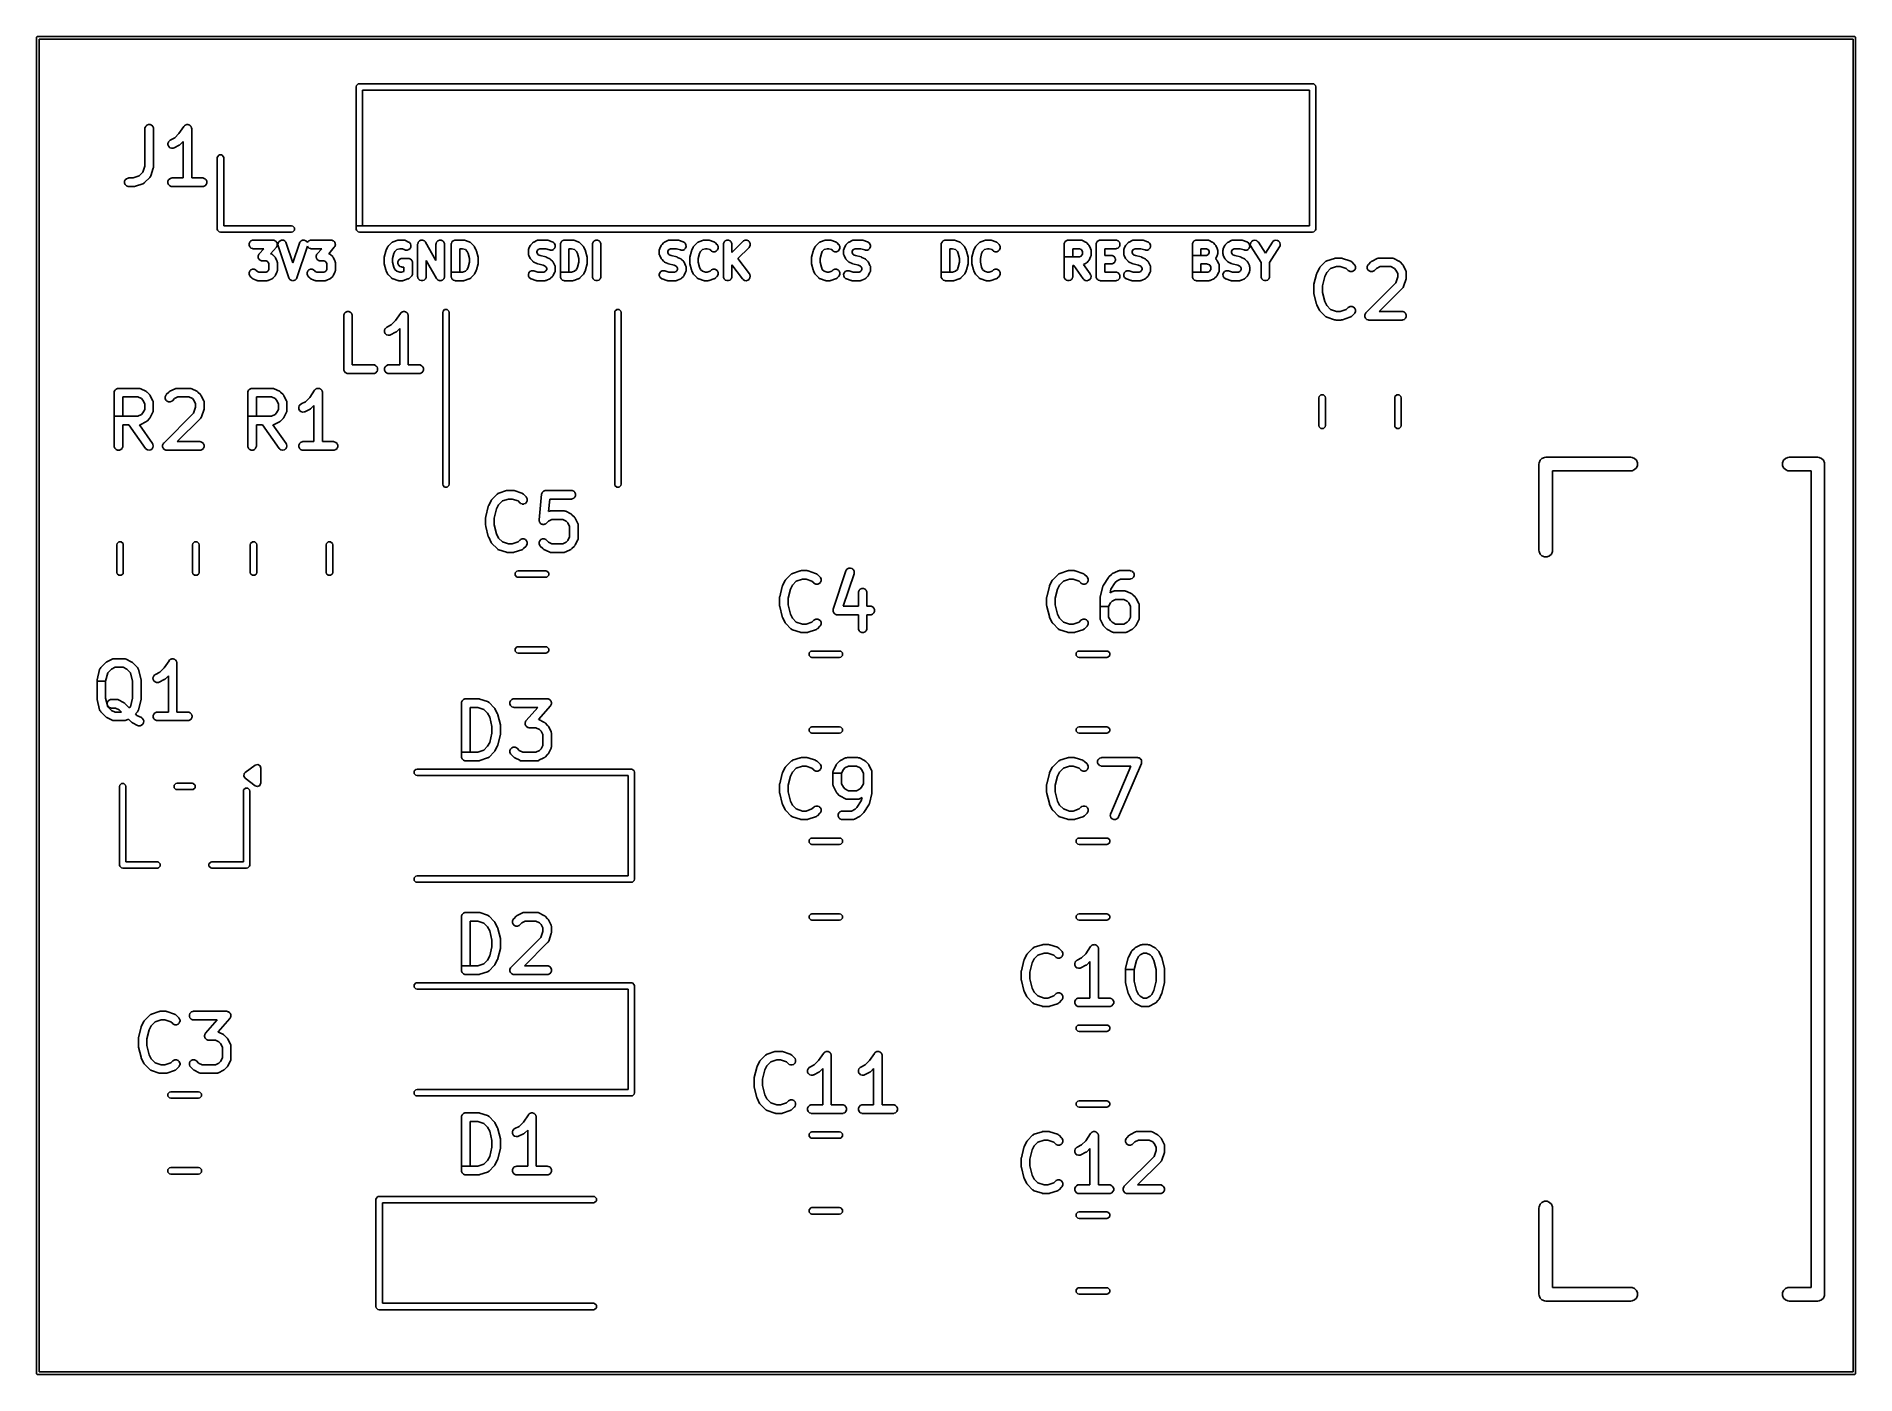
# Model space of a CAD drawing. Header units: inches. Extents: x 5.52 to 6.86, y -4.07 to -3.08.
import ezdxf

# ---------------------------------------------------------------- set-up
doc = ezdxf.new("R2010")
doc.units = ezdxf.units.IN
doc.header["$MEASUREMENT"] = 0
doc.layers.add('BLACK', color=7, linetype='CONTINUOUS')

msp = doc.modelspace()

# ---------------------------------------------------------------- linework, layer by layer
at = {"layer": 'BLACK', "linetype": 'CONTINUOUS'}
for p, q in [((5.5207, -3.0803), (5.5213, -3.0798)), ((5.5207, -3.0807), (5.5207, -3.0803)), ((5.5207, -4.065), (5.5207, -3.0807)), ((5.5213, -3.0798), (5.5217, -3.0797)), ((5.5217, -3.0797), (6.8602, -3.0797)), ((5.5226, -3.0817), (5.5226, -4.064)), ((6.8593, -3.0817), (5.5226, -3.0817)), ((6.8593, -4.064), (6.8593, -3.0817)), ((6.8602, -3.0797), (6.8606, -3.0798)), ((6.8606, -3.0798), (6.8611, -3.0803)), ((6.8611, -3.0803), (6.8612, -3.0807)), ((6.8612, -3.0807), (6.8612, -4.065)), ((5.7563, -3.1169), (5.7565, -3.116)), ((5.7563, -3.2193), (5.7563, -3.1169)), ((5.7565, -3.116), (5.7578, -3.1147)), ((5.7578, -3.1147), (5.7587, -3.1146)), ((5.7587, -3.1146), (6.461, -3.1146)), ((6.4587, -3.1193), (5.761, -3.1193)), ((5.761, -3.1193), (5.761, -3.2193)), ((6.4587, -3.2193), (6.4587, -3.1193)), ((6.461, -3.1146), (6.4619, -3.1147)), ((6.4619, -3.1147), (6.4632, -3.116)), ((6.4632, -3.116), (6.4634, -3.1169)), ((6.4634, -3.1169), (6.4634, -3.2217)), ((5.6007, -3.1472), (5.6012, -3.1461)), ((5.6007, -3.1478), (5.6007, -3.1472)), ((5.6007, -3.1472), (5.6007, -3.1472)), ((5.6007, -3.1754), (5.6007, -3.1478)), ((5.6007, -3.1478), (5.6007, -3.1478)), ((5.6012, -3.146), (5.602, -3.1452)), ((5.6012, -3.1461), (5.6012, -3.146)), ((5.602, -3.1452), (5.6021, -3.1452)), ((5.6021, -3.1452), (5.6032, -3.1447)), ((5.6032, -3.1447), (5.6032, -3.1447)), ((5.6032, -3.1447), (5.6044, -3.1447)), ((5.6044, -3.1447), (5.6045, -3.1447)), ((5.6045, -3.1447), (5.6055, -3.1452)), ((5.6055, -3.1452), (5.6056, -3.1452)), ((5.6056, -3.1452), (5.6064, -3.146)), ((5.6064, -3.146), (5.6064, -3.1461)), ((5.6064, -3.1461), (5.6069, -3.1472)), ((5.6069, -3.1472), (5.6069, -3.1472)), ((5.6069, -3.1472), (5.607, -3.1478)), ((5.607, -3.1478), (5.607, -3.1478)), ((5.607, -3.1478), (5.607, -3.1759)), ((5.6257, -3.1514), (5.6293, -3.1461)), ((5.6293, -3.1461), (5.6297, -3.1456)), ((5.6293, -3.1461), (5.6293, -3.1461)), ((5.6293, -3.1461), (5.6293, -3.1461)), ((5.6293, -3.1461), (5.6293, -3.1461)), ((5.6293, -3.1461), (5.6293, -3.1461)), ((5.6293, -3.1461), (5.6293, -3.1461)), ((5.6297, -3.1456), (5.63, -3.1454)), ((5.6297, -3.1456), (5.6297, -3.1456)), ((5.63, -3.1454), (5.6301, -3.1452)), ((5.6301, -3.1452), (5.6302, -3.1452)), ((5.6302, -3.1452), (5.6305, -3.1451)), ((5.6305, -3.1451), (5.6307, -3.1449)), ((5.6307, -3.1449), (5.6308, -3.1449)), ((5.6308, -3.1449), (5.631, -3.1449)), ((5.631, -3.1449), (5.6313, -3.1447)), ((5.6313, -3.1447), (5.6314, -3.1447)), ((5.6314, -3.1447), (5.6316, -3.1447)), ((5.6316, -3.1447), (5.6319, -3.1447)), ((5.6319, -3.1447), (5.632, -3.1447)), ((5.632, -3.1447), (5.6322, -3.1447)), ((5.6322, -3.1447), (5.6325, -3.1447)), ((5.6325, -3.1447), (5.6326, -3.1447)), ((5.6326, -3.1447), (5.6328, -3.1449)), ((5.6328, -3.1449), (5.6331, -3.1449)), ((5.6331, -3.1449), (5.6332, -3.1449)), ((5.6332, -3.1449), (5.6334, -3.1451)), ((5.6334, -3.1451), (5.6336, -3.1452)), ((5.6336, -3.1452), (5.6337, -3.1452)), ((5.6337, -3.1452), (5.6339, -3.1454)), ((5.6339, -3.1454), (5.6341, -3.1456)), ((5.6341, -3.1456), (5.6342, -3.1456)), ((5.6342, -3.1456), (5.6343, -3.1459)), ((5.6343, -3.1459), (5.6345, -3.146)), ((5.6345, -3.146), (5.6346, -3.1461)), ((5.6346, -3.1461), (5.6347, -3.1464)), ((5.6347, -3.1464), (5.6348, -3.1466)), ((5.6348, -3.1466), (5.6348, -3.1467)), ((5.6348, -3.1467), (5.6349, -3.1469)), ((5.6349, -3.1469), (5.635, -3.1472)), ((5.635, -3.1472), (5.635, -3.1472)), ((5.635, -3.1472), (5.6351, -3.1478)), ((5.6351, -3.1478), (5.6351, -3.1478)), ((5.6351, -3.1478), (5.6351, -3.1478)), ((5.6351, -3.1478), (5.6351, -3.1478)), ((5.6351, -3.1478), (5.6351, -3.1478)), ((5.6351, -3.1478), (5.6351, -3.1478)), ((5.6351, -3.1478), (5.6351, -3.184)), ((5.6176, -3.1586), (5.6179, -3.1576)), ((5.6176, -3.1587), (5.6176, -3.1586)), ((5.6176, -3.1599), (5.6176, -3.1587)), ((5.6177, -3.1599), (5.6176, -3.1599)), ((5.6182, -3.161), (5.6177, -3.1599)), ((5.6179, -3.1576), (5.618, -3.1575)), ((5.618, -3.1575), (5.6187, -3.1566)), ((5.6191, -3.1618), (5.6182, -3.161)), ((5.6182, -3.161), (5.6182, -3.161)), ((5.6187, -3.1566), (5.6188, -3.1566)), ((5.6188, -3.1566), (5.6193, -3.1563)), ((5.6192, -3.1618), (5.6191, -3.1618)), ((5.6202, -3.1622), (5.6192, -3.1618)), ((5.6193, -3.1563), (5.6226, -3.1546)), ((5.6193, -3.1563), (5.6193, -3.1563)), ((5.6203, -3.1622), (5.6202, -3.1622)), ((5.6215, -3.1621), (5.6203, -3.1622)), ((5.6221, -3.1619), (5.6215, -3.1621)), ((5.6215, -3.1621), (5.6215, -3.1621)), ((5.6258, -3.16), (5.6221, -3.1619)), ((5.6221, -3.1619), (5.6221, -3.1619)), ((5.6226, -3.1546), (5.6257, -3.1514)), ((5.6259, -3.16), (5.6258, -3.16)), ((5.6261, -3.1599), (5.6259, -3.16)), ((5.6262, -3.1598), (5.6261, -3.1598)), ((5.6261, -3.1598), (5.6261, -3.1599)), ((5.6263, -3.1597), (5.6262, -3.1598)), ((5.6264, -3.1597), (5.6263, -3.1597)), ((5.6263, -3.1597), (5.6263, -3.1597)), ((5.6266, -3.1594), (5.6264, -3.1596)), ((5.6264, -3.1596), (5.6264, -3.1597)), ((5.6267, -3.1594), (5.6266, -3.1594)), ((5.6288, -3.1573), (5.6267, -3.1594)), ((5.6288, -3.184), (5.6288, -3.1573)), ((5.5992, -3.1799), (5.6007, -3.1754)), ((5.6068, -3.1769), (5.6049, -3.1826)), ((5.6069, -3.1767), (5.6068, -3.1769)), ((5.6068, -3.1769), (5.6068, -3.1769)), ((5.607, -3.176), (5.6069, -3.1762)), ((5.6069, -3.1762), (5.6069, -3.1763)), ((5.6069, -3.1763), (5.6069, -3.1764)), ((5.6069, -3.1764), (5.6069, -3.1765)), ((5.6069, -3.1765), (5.6069, -3.1765)), ((5.6069, -3.1765), (5.6069, -3.1766)), ((5.6069, -3.1766), (5.6069, -3.1767)), ((5.607, -3.1759), (5.607, -3.176)), ((5.6539, -3.1693), (5.6541, -3.1684)), ((5.6539, -3.2217), (5.6539, -3.1693)), ((5.6541, -3.1684), (5.6554, -3.1671)), ((5.6554, -3.1671), (5.6572, -3.1671)), ((5.6572, -3.1671), (5.6585, -3.1684)), ((5.6585, -3.1684), (5.6587, -3.1693)), ((5.6587, -3.1693), (5.6587, -3.2193)), ((5.5857, -3.1865), (5.5862, -3.1855)), ((5.5857, -3.1866), (5.5857, -3.1865)), ((5.5857, -3.1878), (5.5857, -3.1866)), ((5.5862, -3.1889), (5.5857, -3.1878)), ((5.5857, -3.1878), (5.5857, -3.1878)), ((5.5862, -3.1854), (5.587, -3.1846)), ((5.5862, -3.1855), (5.5862, -3.1854)), ((5.5862, -3.189), (5.5862, -3.1889)), ((5.587, -3.1898), (5.5862, -3.189)), ((5.587, -3.1846), (5.5871, -3.1846)), ((5.5871, -3.1898), (5.587, -3.1898)), ((5.5871, -3.1846), (5.5882, -3.1841)), ((5.5882, -3.1903), (5.5871, -3.1898)), ((5.5882, -3.1841), (5.5888, -3.184)), ((5.5882, -3.1841), (5.5882, -3.1841)), ((5.5888, -3.1903), (5.5882, -3.1903)), ((5.5882, -3.1903), (5.5882, -3.1903)), ((5.5888, -3.184), (5.5888, -3.184)), ((5.5888, -3.184), (5.592, -3.184)), ((5.5926, -3.1903), (5.5888, -3.1903)), ((5.5888, -3.1903), (5.5888, -3.1903)), ((5.592, -3.184), (5.5965, -3.1826)), ((5.5929, -3.1903), (5.5926, -3.1903)), ((5.5926, -3.1903), (5.5926, -3.1903)), ((5.593, -3.1903), (5.5929, -3.1903)), ((5.5929, -3.1903), (5.5929, -3.1903)), ((5.5931, -3.1903), (5.593, -3.1903)), ((5.5932, -3.1903), (5.5931, -3.1903)), ((5.5933, -3.1903), (5.5932, -3.1903)), ((5.5932, -3.1903), (5.5932, -3.1903)), ((5.5935, -3.1902), (5.5933, -3.1903)), ((5.5936, -3.1902), (5.5935, -3.1902)), ((5.5992, -3.1883), (5.5936, -3.1902)), ((5.5965, -3.1826), (5.5992, -3.1799)), ((5.5997, -3.1881), (5.5992, -3.1883)), ((5.5992, -3.1883), (5.5992, -3.1883)), ((5.5998, -3.188), (5.5997, -3.1881)), ((5.5999, -3.188), (5.5998, -3.188)), ((5.5998, -3.188), (5.5998, -3.188)), ((5.6004, -3.1876), (5.5999, -3.1879)), ((5.5999, -3.1879), (5.5999, -3.188)), ((5.6042, -3.1838), (5.6004, -3.1875)), ((5.6004, -3.1875), (5.6004, -3.1876)), ((5.6045, -3.1833), (5.6042, -3.1838)), ((5.6042, -3.1838), (5.6042, -3.1838)), ((5.6046, -3.1833), (5.6045, -3.1833)), ((5.6047, -3.1831), (5.6046, -3.1832)), ((5.6046, -3.1832), (5.6046, -3.1832)), ((5.6046, -3.1832), (5.6046, -3.1833)), ((5.6049, -3.1826), (5.6047, -3.1831)), ((5.6049, -3.1826), (5.6049, -3.1826)), ((5.6176, -3.1865), (5.618, -3.1855)), ((5.6176, -3.1866), (5.6176, -3.1865)), ((5.6176, -3.1878), (5.6176, -3.1866)), ((5.618, -3.1889), (5.6176, -3.1878)), ((5.6176, -3.1878), (5.6176, -3.1878)), ((5.618, -3.1855), (5.6181, -3.1854)), ((5.6181, -3.189), (5.618, -3.1889)), ((5.6181, -3.1854), (5.6189, -3.1846)), ((5.6189, -3.1898), (5.6181, -3.189)), ((5.6189, -3.1846), (5.619, -3.1846)), ((5.619, -3.1898), (5.6189, -3.1898)), ((5.619, -3.1846), (5.62, -3.1841)), ((5.62, -3.1903), (5.619, -3.1898)), ((5.62, -3.1841), (5.6201, -3.1841)), ((5.6201, -3.1903), (5.62, -3.1903)), ((5.6201, -3.1841), (5.6207, -3.184)), ((5.6207, -3.1903), (5.6201, -3.1903)), ((5.6207, -3.184), (5.6207, -3.184)), ((5.6207, -3.184), (5.6288, -3.184)), ((5.6432, -3.1903), (5.6207, -3.1903)), ((5.6207, -3.1903), (5.6207, -3.1903)), ((5.6351, -3.184), (5.6432, -3.184)), ((5.6432, -3.184), (5.6432, -3.184)), ((5.6432, -3.184), (5.6438, -3.1841)), ((5.6438, -3.1903), (5.6432, -3.1903)), ((5.6432, -3.1903), (5.6432, -3.1903)), ((5.6438, -3.1841), (5.6438, -3.1841)), ((5.6438, -3.1841), (5.6449, -3.1846)), ((5.6449, -3.1898), (5.6438, -3.1903)), ((5.6438, -3.1903), (5.6438, -3.1903)), ((5.6449, -3.1846), (5.645, -3.1846)), ((5.645, -3.1898), (5.6449, -3.1898)), ((5.645, -3.1846), (5.6458, -3.1854)), ((5.6458, -3.189), (5.645, -3.1898)), ((5.6458, -3.1854), (5.6458, -3.1855)), ((5.6458, -3.1855), (5.6463, -3.1865)), ((5.6463, -3.1878), (5.6458, -3.1889)), ((5.6458, -3.1889), (5.6458, -3.189)), ((5.6463, -3.1865), (5.6463, -3.1866)), ((5.6463, -3.1866), (5.6463, -3.1878)), ((5.6463, -3.1878), (5.6463, -3.1878)), ((5.6541, -3.2226), (5.6539, -3.2217)), ((5.6554, -3.2238), (5.6541, -3.2226)), ((5.6563, -3.224), (5.6554, -3.2238)), ((5.7087, -3.224), (5.6563, -3.224)), ((5.6587, -3.2193), (5.7087, -3.2193)), ((5.6779, -3.2312), (5.6787, -3.2304)), ((5.6787, -3.2304), (5.6788, -3.2304)), ((5.6788, -3.2304), (5.6798, -3.2299)), ((5.6798, -3.2299), (5.6799, -3.2299)), ((5.6799, -3.2299), (5.6805, -3.2299)), ((5.6805, -3.2299), (5.6805, -3.2299)), ((5.6805, -3.2299), (5.6951, -3.2299)), ((5.6951, -3.2299), (5.6954, -3.2299)), ((5.6951, -3.2299), (5.6951, -3.2299)), ((5.6954, -3.2299), (5.6955, -3.2299)), ((5.6955, -3.2299), (5.6956, -3.2299)), ((5.6956, -3.2299), (5.6956, -3.2299)), ((5.6956, -3.2299), (5.6957, -3.2299)), ((5.6957, -3.2299), (5.6958, -3.2299)), ((5.6958, -3.2299), (5.6962, -3.2301)), ((5.6962, -3.2301), (5.6966, -3.2303)), ((5.6966, -3.2303), (5.6967, -3.2303)), ((5.6967, -3.2303), (5.6968, -3.2304)), ((5.6968, -3.2304), (5.6968, -3.2304)), ((5.6968, -3.2304), (5.6969, -3.2304)), ((5.6969, -3.2304), (5.6972, -3.2308)), ((5.6994, -3.2311), (5.7003, -3.2303)), ((5.7003, -3.2303), (5.7014, -3.2299)), ((5.7003, -3.2303), (5.7003, -3.2303)), ((5.7014, -3.2299), (5.7015, -3.2299)), ((5.7015, -3.2299), (5.7027, -3.23)), ((5.7027, -3.23), (5.7027, -3.23)), ((5.7027, -3.23), (5.7038, -3.2305)), ((5.7038, -3.2305), (5.7038, -3.2306)), ((5.7038, -3.2306), (5.7046, -3.2314)), ((5.7087, -3.2193), (5.7096, -3.2195)), ((5.7096, -3.2238), (5.7087, -3.224)), ((5.7096, -3.2195), (5.7108, -3.2207)), ((5.7108, -3.2226), (5.7096, -3.2238)), ((5.7108, -3.2207), (5.7108, -3.2226)), ((5.7149, -3.2314), (5.7156, -3.2306)), ((5.7156, -3.2306), (5.7157, -3.2305)), ((5.7157, -3.2305), (5.7167, -3.23)), ((5.7167, -3.23), (5.7168, -3.23)), ((5.7168, -3.23), (5.718, -3.2299)), ((5.718, -3.2299), (5.718, -3.2299)), ((5.718, -3.2299), (5.7191, -3.2303)), ((5.7191, -3.2303), (5.7192, -3.2303)), ((5.7192, -3.2303), (5.7201, -3.2311)), ((5.7206, -3.2312), (5.7215, -3.2304)), ((5.7215, -3.2304), (5.7226, -3.2299)), ((5.7215, -3.2304), (5.7215, -3.2304)), ((5.7226, -3.2299), (5.7226, -3.2299)), ((5.7226, -3.2299), (5.7232, -3.2299)), ((5.7232, -3.2299), (5.7232, -3.2299)), ((5.7232, -3.2299), (5.7379, -3.2299)), ((5.7379, -3.2299), (5.7382, -3.2299)), ((5.7379, -3.2299), (5.7379, -3.2299)), ((5.7382, -3.2299), (5.7382, -3.2299)), ((5.7382, -3.2299), (5.7383, -3.2299)), ((5.7383, -3.2299), (5.7383, -3.2299)), ((5.7383, -3.2299), (5.7385, -3.2299)), ((5.7385, -3.2299), (5.7385, -3.2299)), ((5.7385, -3.2299), (5.7389, -3.2301)), ((5.7389, -3.2301), (5.7394, -3.2303)), ((5.7394, -3.2303), (5.7395, -3.2303)), ((5.7395, -3.2303), (5.7395, -3.2304)), ((5.7395, -3.2304), (5.7396, -3.2304)), ((5.7396, -3.2304), (5.7396, -3.2304)), ((5.7396, -3.2304), (5.74, -3.2308)), ((5.7563, -3.2217), (5.7563, -3.2193)), ((5.7563, -3.2193), (5.761, -3.2193)), ((5.761, -3.2193), (5.7563, -3.2193)), ((5.7565, -3.2226), (5.7563, -3.2217)), ((5.7578, -3.2238), (5.7565, -3.2226)), ((5.7587, -3.224), (5.7578, -3.2238)), ((6.461, -3.224), (5.7587, -3.224)), ((5.761, -3.2193), (6.4587, -3.2193)), ((5.7835, -3.2312), (5.7869, -3.23)), ((5.7869, -3.23), (5.7869, -3.23)), ((5.7869, -3.23), (5.7872, -3.23)), ((5.7872, -3.23), (5.7873, -3.2299)), ((5.7873, -3.2299), (5.7873, -3.2299)), ((5.7873, -3.2299), (5.7874, -3.2299)), ((5.7874, -3.2299), (5.7875, -3.2299)), ((5.7875, -3.2299), (5.7876, -3.2299)), ((5.7876, -3.2299), (5.7876, -3.2299)), ((5.7876, -3.2299), (5.7879, -3.2299)), ((5.7879, -3.2299), (5.7879, -3.2299)), ((5.7879, -3.2299), (5.7913, -3.2299)), ((5.7913, -3.2299), (5.7919, -3.2299)), ((5.7913, -3.2299), (5.7913, -3.2299)), ((5.7919, -3.2299), (5.7919, -3.2299)), ((5.7919, -3.2299), (5.792, -3.23)), ((5.792, -3.23), (5.7921, -3.23)), ((5.7921, -3.23), (5.7921, -3.23)), ((5.7921, -3.23), (5.7927, -3.2302)), ((5.7927, -3.2302), (5.7927, -3.2302)), ((5.7927, -3.2302), (5.7949, -3.2313)), ((5.8025, -3.231), (5.8027, -3.2307)), ((5.8027, -3.2307), (5.8028, -3.2306)), ((5.8028, -3.2306), (5.8029, -3.2305)), ((5.8029, -3.2305), (5.803, -3.2304)), ((5.803, -3.2304), (5.8031, -3.2304)), ((5.8031, -3.2304), (5.8034, -3.2302)), ((5.8034, -3.2302), (5.8038, -3.2301)), ((5.8038, -3.2301), (5.8038, -3.23)), ((5.8038, -3.23), (5.804, -3.23)), ((5.804, -3.23), (5.8041, -3.2299)), ((5.8041, -3.2299), (5.8042, -3.2299)), ((5.8042, -3.2299), (5.8046, -3.2299)), ((5.8046, -3.2299), (5.805, -3.2299)), ((5.805, -3.2299), (5.8052, -3.2299)), ((5.805, -3.2299), (5.805, -3.2299)), ((5.8052, -3.2299), (5.8054, -3.2299)), ((5.8054, -3.2299), (5.8054, -3.2299)), ((5.8054, -3.2299), (5.8058, -3.2301)), ((5.8058, -3.2301), (5.8062, -3.2302)), ((5.8062, -3.2302), (5.8062, -3.2302)), ((5.8062, -3.2302), (5.8064, -3.2303)), ((5.8064, -3.2303), (5.8065, -3.2304)), ((5.8065, -3.2304), (5.8066, -3.2304)), ((5.8066, -3.2304), (5.8068, -3.2307)), ((5.8068, -3.2307), (5.8071, -3.2309)), ((5.8157, -3.2312), (5.8165, -3.2304)), ((5.8165, -3.2304), (5.8166, -3.2304)), ((5.8166, -3.2304), (5.8176, -3.2299)), ((5.8176, -3.2299), (5.8177, -3.2299)), ((5.8177, -3.2299), (5.8189, -3.2299)), ((5.8189, -3.2299), (5.8189, -3.2299)), ((5.8189, -3.2299), (5.82, -3.2304)), ((5.82, -3.2304), (5.8201, -3.2304)), ((5.8201, -3.2304), (5.8209, -3.2312)), ((5.8269, -3.2312), (5.8278, -3.2304)), ((5.8278, -3.2304), (5.8289, -3.2299)), ((5.8278, -3.2304), (5.8278, -3.2304)), ((5.8289, -3.2299), (5.8289, -3.2299)), ((5.8289, -3.2299), (5.8295, -3.2299)), ((5.8295, -3.2299), (5.8295, -3.2299)), ((5.8295, -3.2299), (5.8352, -3.2299)), ((5.8352, -3.2299), (5.8355, -3.2299)), ((5.8352, -3.2299), (5.8352, -3.2299)), ((5.8355, -3.2299), (5.8355, -3.2299)), ((5.8355, -3.2299), (5.8356, -3.2299)), ((5.8356, -3.2299), (5.8357, -3.2299)), ((5.8357, -3.2299), (5.8358, -3.2299)), ((5.8358, -3.2299), (5.8358, -3.2299)), ((5.8358, -3.2299), (5.8359, -3.23)), ((5.8359, -3.23), (5.8361, -3.23)), ((5.8361, -3.23), (5.8362, -3.23)), ((5.8362, -3.23), (5.8395, -3.2312)), ((5.8872, -3.2313), (5.8894, -3.2302)), ((5.8894, -3.2302), (5.89, -3.23)), ((5.8894, -3.2302), (5.8894, -3.2302)), ((5.89, -3.23), (5.89, -3.23)), ((5.89, -3.23), (5.8901, -3.23)), ((5.8901, -3.23), (5.8902, -3.2299)), ((5.8902, -3.2299), (5.8902, -3.2299)), ((5.8902, -3.2299), (5.8908, -3.2299)), ((5.8908, -3.2299), (5.8908, -3.2299)), ((5.8908, -3.2299), (5.8965, -3.2299)), ((5.8965, -3.2299), (5.8968, -3.2299)), ((5.8965, -3.2299), (5.8965, -3.2299)), ((5.8968, -3.2299), (5.8968, -3.2299)), ((5.8968, -3.2299), (5.8969, -3.2299)), ((5.8969, -3.2299), (5.897, -3.2299)), ((5.897, -3.2299), (5.8971, -3.2299)), ((5.8971, -3.2299), (5.8971, -3.2299)), ((5.8971, -3.2299), (5.8972, -3.23)), ((5.8972, -3.23), (5.8974, -3.23)), ((5.8974, -3.23), (5.8975, -3.23)), ((5.8975, -3.23), (5.9008, -3.2312)), ((5.9074, -3.2312), (5.9082, -3.2304)), ((5.9082, -3.2304), (5.9093, -3.2299)), ((5.9082, -3.2304), (5.9082, -3.2304)), ((5.9093, -3.2299), (5.9094, -3.2299)), ((5.9094, -3.2299), (5.9099, -3.2299)), ((5.9099, -3.2299), (5.91, -3.2299)), ((5.91, -3.2299), (5.9156, -3.2299)), ((5.9156, -3.2299), (5.9159, -3.2299)), ((5.9156, -3.2299), (5.9156, -3.2299)), ((5.9159, -3.2299), (5.9159, -3.2299)), ((5.9159, -3.2299), (5.916, -3.2299)), ((5.916, -3.2299), (5.9161, -3.2299)), ((5.9161, -3.2299), (5.9162, -3.2299)), ((5.9162, -3.2299), (5.9162, -3.2299)), ((5.9162, -3.2299), (5.9163, -3.23)), ((5.9163, -3.23), (5.9166, -3.23)), ((5.9166, -3.23), (5.9166, -3.23)), ((5.9166, -3.23), (5.92, -3.2312)), ((5.931, -3.2312), (5.9318, -3.2304)), ((5.9318, -3.2304), (5.9319, -3.2304)), ((5.9319, -3.2304), (5.9329, -3.2299)), ((5.9329, -3.2299), (5.933, -3.2299)), ((5.933, -3.2299), (5.9342, -3.2299)), ((5.9342, -3.2299), (5.9353, -3.2304)), ((5.9342, -3.2299), (5.9342, -3.2299)), ((5.9353, -3.2304), (5.9354, -3.2304)), ((5.9354, -3.2304), (5.9362, -3.2312)), ((5.9836, -3.2313), (5.9859, -3.2302)), ((5.9859, -3.2302), (5.9864, -3.23)), ((5.9859, -3.2302), (5.9859, -3.2302)), ((5.9864, -3.23), (5.9865, -3.23)), ((5.9865, -3.23), (5.9866, -3.23)), ((5.9866, -3.23), (5.9866, -3.2299)), ((5.9866, -3.2299), (5.9867, -3.2299)), ((5.9867, -3.2299), (5.9873, -3.2299)), ((5.9873, -3.2299), (5.9873, -3.2299)), ((5.9873, -3.2299), (5.9929, -3.2299)), ((5.9929, -3.2299), (5.9932, -3.2299)), ((5.9929, -3.2299), (5.9929, -3.2299)), ((5.9932, -3.2299), (5.9933, -3.2299)), ((5.9933, -3.2299), (5.9933, -3.2299)), ((5.9933, -3.2299), (5.9934, -3.2299)), ((5.9934, -3.2299), (5.9935, -3.2299)), ((5.9935, -3.2299), (5.9936, -3.2299)), ((5.9936, -3.2299), (5.9936, -3.23)), ((5.9936, -3.23), (5.9939, -3.23)), ((5.9939, -3.23), (5.9939, -3.23)), ((5.9939, -3.23), (5.9973, -3.2312)), ((6.0088, -3.2312), (6.0122, -3.23)), ((6.0122, -3.23), (6.0122, -3.23)), ((6.0122, -3.23), (6.0125, -3.23)), ((6.0125, -3.23), (6.0125, -3.2299)), ((6.0125, -3.2299), (6.0126, -3.2299)), ((6.0126, -3.2299), (6.0127, -3.2299)), ((6.0127, -3.2299), (6.0128, -3.2299)), ((6.0128, -3.2299), (6.0128, -3.2299)), ((6.0128, -3.2299), (6.0129, -3.2299)), ((6.0129, -3.2299), (6.0131, -3.2299)), ((6.0131, -3.2299), (6.0132, -3.2299)), ((6.0132, -3.2299), (6.0154, -3.2299)), ((6.0154, -3.2299), (6.0157, -3.2299)), ((6.0154, -3.2299), (6.0154, -3.2299)), ((6.0157, -3.2299), (6.0158, -3.2299)), ((6.0158, -3.2299), (6.0158, -3.2299)), ((6.0158, -3.2299), (6.0159, -3.2299)), ((6.0159, -3.2299), (6.016, -3.2299)), ((6.016, -3.2299), (6.0161, -3.2299)), ((6.0161, -3.2299), (6.0161, -3.23)), ((6.0161, -3.23), (6.0164, -3.23)), ((6.0164, -3.23), (6.0164, -3.23)), ((6.0164, -3.23), (6.0198, -3.2312)), ((6.0274, -3.2312), (6.0283, -3.2304)), ((6.0283, -3.2304), (6.0294, -3.2299)), ((6.0283, -3.2304), (6.0283, -3.2304)), ((6.0294, -3.2299), (6.0295, -3.2299)), ((6.0295, -3.2299), (6.0306, -3.2299)), ((6.0306, -3.2299), (6.0307, -3.2299)), ((6.0307, -3.2299), (6.0318, -3.2304)), ((6.0318, -3.2304), (6.0318, -3.2304)), ((6.0318, -3.2304), (6.0326, -3.2312)), ((6.0413, -3.2308), (6.0418, -3.2304)), ((6.0418, -3.2304), (6.0429, -3.2299)), ((6.0418, -3.2304), (6.0418, -3.2304)), ((6.0429, -3.2299), (6.043, -3.2299)), ((6.043, -3.2299), (6.0441, -3.2299)), ((6.0441, -3.2299), (6.0442, -3.2299)), ((6.0442, -3.2299), (6.0453, -3.2304)), ((6.0453, -3.2304), (6.0453, -3.2304)), ((6.0453, -3.2304), (6.0461, -3.2312)), ((6.0985, -3.2312), (6.1019, -3.23)), ((6.1019, -3.23), (6.1019, -3.23)), ((6.1019, -3.23), (6.1022, -3.23)), ((6.1022, -3.23), (6.1022, -3.2299)), ((6.1022, -3.2299), (6.1023, -3.2299)), ((6.1023, -3.2299), (6.1024, -3.2299)), ((6.1024, -3.2299), (6.1025, -3.2299)), ((6.1025, -3.2299), (6.1025, -3.2299)), ((6.1025, -3.2299), (6.1026, -3.2299)), ((6.1026, -3.2299), (6.1029, -3.2299)), ((6.1029, -3.2299), (6.1029, -3.2299)), ((6.1029, -3.2299), (6.1051, -3.2299)), ((6.1051, -3.2299), (6.1054, -3.2299)), ((6.1051, -3.2299), (6.1051, -3.2299)), ((6.1054, -3.2299), (6.1055, -3.2299)), ((6.1055, -3.2299), (6.1055, -3.2299)), ((6.1055, -3.2299), (6.1056, -3.2299)), ((6.1056, -3.2299), (6.1057, -3.2299)), ((6.1057, -3.2299), (6.1058, -3.2299)), ((6.1058, -3.2299), (6.1058, -3.23)), ((6.1058, -3.23), (6.1061, -3.23)), ((6.1061, -3.23), (6.1061, -3.23)), ((6.1061, -3.23), (6.1095, -3.2312)), ((6.1195, -3.2313), (6.1217, -3.2302)), ((6.1217, -3.2302), (6.1223, -3.23)), ((6.1217, -3.2302), (6.1217, -3.2302)), ((6.1223, -3.23), (6.1223, -3.23)), ((6.1223, -3.23), (6.1224, -3.23)), ((6.1224, -3.23), (6.1225, -3.2299)), ((6.1225, -3.2299), (6.1225, -3.2299)), ((6.1225, -3.2299), (6.1231, -3.2299)), ((6.1231, -3.2299), (6.1231, -3.2299)), ((6.1231, -3.2299), (6.1287, -3.2299)), ((6.1287, -3.2299), (6.1288, -3.2299)), ((6.1288, -3.2299), (6.129, -3.2299)), ((6.129, -3.2299), (6.1291, -3.2299)), ((6.1291, -3.2299), (6.1292, -3.2299)), ((6.1292, -3.2299), (6.1292, -3.2299)), ((6.1292, -3.2299), (6.1293, -3.2299)), ((6.1293, -3.2299), (6.1294, -3.2299)), ((6.1294, -3.2299), (6.1295, -3.23)), ((6.1295, -3.23), (6.1297, -3.23)), ((6.1297, -3.23), (6.1297, -3.23)), ((6.1297, -3.23), (6.1331, -3.2312)), ((6.188, -3.2312), (6.1888, -3.2304)), ((6.1888, -3.2304), (6.1889, -3.2304)), ((6.1889, -3.2304), (6.19, -3.2299)), ((6.19, -3.2299), (6.19, -3.2299)), ((6.19, -3.2299), (6.1906, -3.2299)), ((6.1906, -3.2299), (6.1906, -3.2299)), ((6.1906, -3.2299), (6.1962, -3.2299)), ((6.1962, -3.2299), (6.1963, -3.2299)), ((6.1963, -3.2299), (6.1965, -3.2299)), ((6.1965, -3.2299), (6.1966, -3.2299)), ((6.1966, -3.2299), (6.1966, -3.2299)), ((6.1966, -3.2299), (6.1967, -3.2299)), ((6.1967, -3.2299), (6.1968, -3.2299)), ((6.1968, -3.2299), (6.1969, -3.2299)), ((6.1969, -3.2299), (6.1969, -3.23)), ((6.1969, -3.23), (6.1972, -3.23)), ((6.1972, -3.23), (6.1972, -3.23)), ((6.1972, -3.23), (6.2006, -3.2312)), ((6.2166, -3.2312), (6.22, -3.23)), ((6.22, -3.23), (6.22, -3.23)), ((6.22, -3.23), (6.2203, -3.23)), ((6.2203, -3.23), (6.2203, -3.2299)), ((6.2203, -3.2299), (6.2204, -3.2299)), ((6.2204, -3.2299), (6.2205, -3.2299)), ((6.2205, -3.2299), (6.2206, -3.2299)), ((6.2206, -3.2299), (6.2206, -3.2299)), ((6.2206, -3.2299), (6.2207, -3.2299)), ((6.2207, -3.2299), (6.221, -3.2299)), ((6.221, -3.2299), (6.221, -3.2299)), ((6.221, -3.2299), (6.2232, -3.2299)), ((6.2232, -3.2299), (6.2233, -3.2299)), ((6.2233, -3.2299), (6.2235, -3.2299)), ((6.2235, -3.2299), (6.2236, -3.2299)), ((6.2236, -3.2299), (6.2236, -3.2299)), ((6.2236, -3.2299), (6.2237, -3.2299)), ((6.2237, -3.2299), (6.2238, -3.2299)), ((6.2238, -3.2299), (6.2239, -3.2299)), ((6.2239, -3.2299), (6.2239, -3.23)), ((6.2239, -3.23), (6.2242, -3.23)), ((6.2242, -3.23), (6.2242, -3.23)), ((6.2242, -3.23), (6.2276, -3.2312)), ((6.2786, -3.2312), (6.2794, -3.2304)), ((6.2794, -3.2304), (6.2805, -3.2299)), ((6.2794, -3.2304), (6.2794, -3.2304)), ((6.2805, -3.2299), (6.2806, -3.2299)), ((6.2806, -3.2299), (6.2811, -3.2299)), ((6.2811, -3.2299), (6.2812, -3.2299)), ((6.2812, -3.2299), (6.2902, -3.2299)), ((6.2902, -3.2299), (6.2908, -3.2299)), ((6.2902, -3.2299), (6.2902, -3.2299)), ((6.2908, -3.2299), (6.2908, -3.2299)), ((6.2908, -3.2299), (6.2909, -3.23)), ((6.2909, -3.23), (6.291, -3.23)), ((6.291, -3.23), (6.291, -3.23)), ((6.291, -3.23), (6.2916, -3.2302)), ((6.2916, -3.2302), (6.2916, -3.2302)), ((6.2916, -3.2302), (6.2938, -3.2313)), ((6.3022, -3.2312), (6.303, -3.2304)), ((6.303, -3.2304), (6.3031, -3.2304)), ((6.3031, -3.2304), (6.3041, -3.2299)), ((6.3041, -3.2299), (6.3042, -3.2299)), ((6.3042, -3.2299), (6.3048, -3.2299)), ((6.3048, -3.2299), (6.3048, -3.2299)), ((6.3048, -3.2299), (6.316, -3.2299)), ((6.316, -3.2299), (6.3161, -3.2299)), ((6.3161, -3.2299), (6.3166, -3.2299)), ((6.3166, -3.2299), (6.3167, -3.2299)), ((6.3167, -3.2299), (6.3177, -3.2304)), ((6.3177, -3.2304), (6.3178, -3.2304)), ((6.3178, -3.2304), (6.3186, -3.2312)), ((6.3259, -3.2313), (6.3281, -3.2302)), ((6.3281, -3.2302), (6.3287, -3.23)), ((6.3281, -3.2302), (6.3281, -3.2302)), ((6.3287, -3.23), (6.3287, -3.23)), ((6.3287, -3.23), (6.3288, -3.23)), ((6.3288, -3.23), (6.3289, -3.2299)), ((6.3289, -3.2299), (6.3289, -3.2299)), ((6.3289, -3.2299), (6.3295, -3.2299)), ((6.3295, -3.2299), (6.3295, -3.2299)), ((6.3295, -3.2299), (6.3352, -3.2299)), ((6.3352, -3.2299), (6.3355, -3.2299)), ((6.3352, -3.2299), (6.3352, -3.2299)), ((6.3355, -3.2299), (6.3355, -3.2299)), ((6.3355, -3.2299), (6.3356, -3.2299)), ((6.3356, -3.2299), (6.3357, -3.2299)), ((6.3357, -3.2299), (6.3358, -3.2299)), ((6.3358, -3.2299), (6.3358, -3.2299)), ((6.3358, -3.2299), (6.3359, -3.23)), ((6.3359, -3.23), (6.3361, -3.23)), ((6.3361, -3.23), (6.3362, -3.23)), ((6.3362, -3.23), (6.3395, -3.2312)), ((6.3731, -3.2312), (6.3739, -3.2304)), ((6.3739, -3.2304), (6.375, -3.2299)), ((6.3739, -3.2304), (6.3739, -3.2304)), ((6.375, -3.2299), (6.3751, -3.2299)), ((6.3751, -3.2299), (6.3756, -3.2299)), ((6.3756, -3.2299), (6.3757, -3.2299)), ((6.3757, -3.2299), (6.3835, -3.2299)), ((6.3835, -3.2299), (6.3841, -3.2299)), ((6.3835, -3.2299), (6.3835, -3.2299)), ((6.3841, -3.2299), (6.3842, -3.2299)), ((6.3842, -3.2299), (6.3842, -3.23)), ((6.3842, -3.23), (6.3843, -3.23)), ((6.3843, -3.23), (6.3844, -3.23)), ((6.3844, -3.23), (6.3849, -3.2302)), ((6.3849, -3.2302), (6.3849, -3.2302)), ((6.3849, -3.2302), (6.3872, -3.2313)), ((6.399, -3.2313), (6.4012, -3.2302)), ((6.4012, -3.2302), (6.4013, -3.2302)), ((6.4013, -3.2302), (6.4018, -3.23)), ((6.4018, -3.23), (6.4019, -3.23)), ((6.4019, -3.23), (6.402, -3.2299)), ((6.4019, -3.23), (6.4019, -3.23)), ((6.402, -3.2299), (6.4021, -3.2299)), ((6.4021, -3.2299), (6.4026, -3.2299)), ((6.4026, -3.2299), (6.4026, -3.2299)), ((6.4026, -3.2299), (6.4083, -3.2299)), ((6.4083, -3.2299), (6.4086, -3.2299)), ((6.4083, -3.2299), (6.4083, -3.2299)), ((6.4086, -3.2299), (6.4086, -3.2299)), ((6.4086, -3.2299), (6.4087, -3.2299)), ((6.4087, -3.2299), (6.4088, -3.2299)), ((6.4088, -3.2299), (6.4089, -3.2299)), ((6.4089, -3.2299), (6.4089, -3.2299)), ((6.4089, -3.2299), (6.409, -3.23)), ((6.409, -3.23), (6.4092, -3.23)), ((6.4092, -3.23), (6.4093, -3.23)), ((6.4093, -3.23), (6.4126, -3.2312)), ((6.4162, -3.2307), (6.4172, -3.2301)), ((6.4162, -3.2308), (6.4162, -3.2307)), ((6.4172, -3.2301), (6.4173, -3.2301)), ((6.4173, -3.2301), (6.4184, -3.2299)), ((6.4184, -3.2299), (6.4185, -3.2299)), ((6.4185, -3.2299), (6.4196, -3.2301)), ((6.4196, -3.2301), (6.4197, -3.2302)), ((6.4197, -3.2302), (6.4206, -3.2308)), ((6.4319, -3.2308), (6.4328, -3.2302)), ((6.4328, -3.2302), (6.4329, -3.2301)), ((6.4329, -3.2301), (6.434, -3.2299)), ((6.434, -3.2299), (6.4341, -3.2299)), ((6.4341, -3.2299), (6.4352, -3.2301)), ((6.4352, -3.2301), (6.4353, -3.2301)), ((6.4353, -3.2301), (6.4363, -3.2307)), ((6.4363, -3.2307), (6.4363, -3.2308)), ((6.4619, -3.2238), (6.461, -3.224)), ((6.4632, -3.2226), (6.4619, -3.2238)), ((6.4634, -3.2217), (6.4632, -3.2226)), ((5.6774, -3.2324), (5.6779, -3.2313)), ((5.6774, -3.2336), (5.6774, -3.2324)), ((5.6774, -3.2324), (5.6774, -3.2324)), ((5.6774, -3.2337), (5.6774, -3.2336)), ((5.6779, -3.2347), (5.6774, -3.2337)), ((5.6779, -3.2313), (5.6779, -3.2312)), ((5.6779, -3.2348), (5.6779, -3.2347)), ((5.6787, -3.2356), (5.6779, -3.2348)), ((5.6788, -3.2357), (5.6787, -3.2356)), ((5.6798, -3.2361), (5.6788, -3.2357)), ((5.6799, -3.2361), (5.6798, -3.2361)), ((5.6805, -3.2362), (5.6799, -3.2361)), ((5.6882, -3.2362), (5.6805, -3.2362)), ((5.6805, -3.2362), (5.6805, -3.2362)), ((5.6841, -3.2415), (5.6841, -3.2414)), ((5.6841, -3.2414), (5.6842, -3.2414)), ((5.6841, -3.2416), (5.6841, -3.2415)), ((5.6841, -3.2417), (5.6841, -3.2416)), ((5.6841, -3.2421), (5.6841, -3.2417)), ((5.6841, -3.2426), (5.6841, -3.2421)), ((5.6842, -3.2427), (5.6841, -3.2426)), ((5.6842, -3.2414), (5.6843, -3.2409)), ((5.6842, -3.2428), (5.6842, -3.2427)), ((5.6842, -3.2427), (5.6842, -3.2427)), ((5.6842, -3.2429), (5.6842, -3.2428)), ((5.6844, -3.2433), (5.6842, -3.2429)), ((5.6843, -3.2409), (5.6845, -3.2405)), ((5.6846, -3.2437), (5.6844, -3.2433)), ((5.6845, -3.2404), (5.6846, -3.2403)), ((5.6845, -3.2405), (5.6845, -3.2404)), ((5.6846, -3.2403), (5.6846, -3.2402)), ((5.6846, -3.2402), (5.6847, -3.2402)), ((5.6846, -3.2403), (5.6846, -3.2403)), ((5.6846, -3.2438), (5.6846, -3.2437)), ((5.6847, -3.2438), (5.6846, -3.2438)), ((5.6847, -3.2402), (5.6849, -3.24)), ((5.6847, -3.2439), (5.6847, -3.2438)), ((5.6848, -3.244), (5.6847, -3.2439)), ((5.6851, -3.2443), (5.6848, -3.244)), ((5.6849, -3.2399), (5.6882, -3.2362)), ((5.6849, -3.24), (5.6849, -3.2399)), ((5.6975, -3.2351), (5.6933, -3.2399)), ((5.6933, -3.2399), (5.6943, -3.2403)), ((5.6943, -3.2403), (5.6943, -3.2403)), ((5.6943, -3.2403), (5.6945, -3.2405)), ((5.6945, -3.2405), (5.6946, -3.2405)), ((5.6946, -3.2405), (5.6946, -3.2405)), ((5.6946, -3.2405), (5.6947, -3.2406)), ((5.6947, -3.2406), (5.6948, -3.2406)), ((5.6948, -3.2406), (5.6948, -3.2407)), ((5.6948, -3.2407), (5.6949, -3.2407)), ((5.6949, -3.2407), (5.6951, -3.2409)), ((5.6951, -3.2409), (5.6951, -3.2409)), ((5.6951, -3.2409), (5.6962, -3.242)), ((5.6962, -3.242), (5.6962, -3.2421)), ((5.6962, -3.2421), (5.6964, -3.2423)), ((5.6964, -3.2423), (5.6964, -3.2423)), ((5.6964, -3.2423), (5.6965, -3.2424)), ((5.6965, -3.2424), (5.6965, -3.2424)), ((5.6965, -3.2424), (5.6966, -3.2425)), ((5.6966, -3.2425), (5.6966, -3.2426)), ((5.6966, -3.2426), (5.6966, -3.2426)), ((5.6966, -3.2426), (5.6968, -3.2428)), ((5.6968, -3.2428), (5.6968, -3.2429)), ((5.6968, -3.2429), (5.6979, -3.2451)), ((5.6972, -3.2308), (5.6976, -3.2311)), ((5.6977, -3.2348), (5.6975, -3.2351)), ((5.6975, -3.2351), (5.6975, -3.2351)), ((5.6976, -3.2311), (5.6976, -3.2311)), ((5.6976, -3.2311), (5.6977, -3.2312)), ((5.6977, -3.2312), (5.6977, -3.2312)), ((5.6977, -3.2312), (5.6977, -3.2313)), ((5.6977, -3.2313), (5.6979, -3.2317)), ((5.6978, -3.2347), (5.6977, -3.2347)), ((5.6977, -3.2347), (5.6977, -3.2348)), ((5.6977, -3.2348), (5.6977, -3.2348)), ((5.6979, -3.2346), (5.6978, -3.2346)), ((5.6978, -3.2346), (5.6978, -3.2347)), ((5.6979, -3.2317), (5.6981, -3.2322)), ((5.698, -3.2341), (5.6979, -3.2346)), ((5.6982, -3.2337), (5.698, -3.2341)), ((5.6981, -3.2322), (5.6982, -3.2322)), ((5.6982, -3.2322), (5.6982, -3.2323)), ((5.6982, -3.2323), (5.6982, -3.2324)), ((5.6982, -3.2324), (5.6982, -3.2324)), ((5.6982, -3.2324), (5.6982, -3.2329)), ((5.6982, -3.2329), (5.6982, -3.2334)), ((5.6982, -3.2334), (5.6982, -3.2335)), ((5.6982, -3.2335), (5.6982, -3.2335)), ((5.6982, -3.2335), (5.6982, -3.2336)), ((5.6982, -3.2336), (5.6982, -3.2337)), ((5.6987, -3.2334), (5.6988, -3.2322)), ((5.6989, -3.234), (5.6987, -3.2334)), ((5.6987, -3.2334), (5.6987, -3.2334)), ((5.6988, -3.2322), (5.6994, -3.2311)), ((5.6988, -3.2322), (5.6988, -3.2322)), ((5.7067, -3.2576), (5.6989, -3.234)), ((5.6989, -3.234), (5.6989, -3.234)), ((5.6994, -3.2311), (5.6994, -3.2311)), ((5.7046, -3.2314), (5.7046, -3.2315)), ((5.7046, -3.2315), (5.7048, -3.232)), ((5.7048, -3.232), (5.7048, -3.232)), ((5.7048, -3.232), (5.7097, -3.2467)), ((5.7097, -3.2467), (5.7146, -3.232)), ((5.7205, -3.2344), (5.7127, -3.2576)), ((5.7146, -3.232), (5.7149, -3.2315)), ((5.7146, -3.232), (5.7146, -3.232)), ((5.7149, -3.2315), (5.7149, -3.2314)), ((5.7201, -3.2311), (5.7201, -3.2311)), ((5.7201, -3.2311), (5.7204, -3.2317)), ((5.7204, -3.2317), (5.7206, -3.2313)), ((5.7206, -3.2347), (5.7205, -3.2344)), ((5.7206, -3.2313), (5.7206, -3.2312)), ((5.7206, -3.2348), (5.7206, -3.2347)), ((5.7215, -3.2356), (5.7206, -3.2348)), ((5.7215, -3.2357), (5.7215, -3.2356)), ((5.7226, -3.2361), (5.7215, -3.2357)), ((5.7232, -3.2362), (5.7226, -3.2361)), ((5.7226, -3.2361), (5.7226, -3.2361)), ((5.7309, -3.2362), (5.7232, -3.2362)), ((5.7232, -3.2362), (5.7232, -3.2362)), ((5.7269, -3.2414), (5.7271, -3.2409)), ((5.7269, -3.2415), (5.7269, -3.2414)), ((5.7269, -3.2414), (5.7269, -3.2414)), ((5.7269, -3.2416), (5.7269, -3.2415)), ((5.7269, -3.2417), (5.7269, -3.2416)), ((5.7269, -3.2421), (5.7269, -3.2417)), ((5.7269, -3.2426), (5.7269, -3.2421)), ((5.7269, -3.2427), (5.7269, -3.2426)), ((5.7269, -3.2428), (5.7269, -3.2427)), ((5.7269, -3.2427), (5.7269, -3.2427)), ((5.727, -3.2429), (5.7269, -3.2428)), ((5.7272, -3.2433), (5.727, -3.2429)), ((5.7271, -3.2409), (5.7272, -3.2405)), ((5.7272, -3.2405), (5.7273, -3.2404)), ((5.7273, -3.2437), (5.7272, -3.2433)), ((5.7273, -3.2403), (5.7274, -3.2402)), ((5.7273, -3.2404), (5.7273, -3.2403)), ((5.7273, -3.2403), (5.7273, -3.2403)), ((5.7274, -3.2438), (5.7273, -3.2437)), ((5.7274, -3.2402), (5.7276, -3.24)), ((5.7274, -3.2402), (5.7274, -3.2402)), ((5.7275, -3.2439), (5.7274, -3.2438)), ((5.7274, -3.2438), (5.7274, -3.2438)), ((5.7275, -3.244), (5.7275, -3.2439)), ((5.7279, -3.2443), (5.7275, -3.244)), ((5.7276, -3.2399), (5.7309, -3.2362)), ((5.7276, -3.24), (5.7276, -3.2399)), ((5.7402, -3.2351), (5.7361, -3.2399)), ((5.7361, -3.2399), (5.737, -3.2403)), ((5.737, -3.2403), (5.737, -3.2403)), ((5.737, -3.2403), (5.7373, -3.2405)), ((5.7373, -3.2405), (5.7373, -3.2405)), ((5.7373, -3.2405), (5.7374, -3.2405)), ((5.7374, -3.2405), (5.7374, -3.2406)), ((5.7374, -3.2406), (5.7375, -3.2406)), ((5.7375, -3.2406), (5.7376, -3.2407)), ((5.7376, -3.2407), (5.7376, -3.2407)), ((5.7376, -3.2407), (5.7378, -3.2409)), ((5.7378, -3.2409), (5.7378, -3.2409)), ((5.7378, -3.2409), (5.739, -3.242)), ((5.739, -3.242), (5.739, -3.2421)), ((5.739, -3.2421), (5.7391, -3.2423)), ((5.7391, -3.2423), (5.7392, -3.2423)), ((5.7392, -3.2423), (5.7392, -3.2424)), ((5.7392, -3.2424), (5.7393, -3.2424)), ((5.7393, -3.2424), (5.7393, -3.2425)), ((5.7393, -3.2425), (5.7394, -3.2426)), ((5.7394, -3.2426), (5.7394, -3.2426)), ((5.7394, -3.2426), (5.7395, -3.2428)), ((5.7395, -3.2428), (5.7395, -3.2429)), ((5.7395, -3.2429), (5.7407, -3.2451)), ((5.74, -3.2308), (5.7403, -3.2311)), ((5.7404, -3.2348), (5.7402, -3.2351)), ((5.7402, -3.2351), (5.7402, -3.2351)), ((5.7403, -3.2311), (5.7404, -3.2311)), ((5.7404, -3.2311), (5.7404, -3.2312)), ((5.7404, -3.2312), (5.7405, -3.2312)), ((5.7405, -3.2348), (5.7404, -3.2348)), ((5.7405, -3.2312), (5.7405, -3.2313)), ((5.7405, -3.2313), (5.7407, -3.2317)), ((5.7406, -3.2346), (5.7405, -3.2347)), ((5.7405, -3.2347), (5.7405, -3.2347)), ((5.7405, -3.2347), (5.7405, -3.2348)), ((5.7408, -3.2341), (5.7406, -3.2346)), ((5.7406, -3.2346), (5.7406, -3.2346)), ((5.7407, -3.2317), (5.7409, -3.2322)), ((5.7409, -3.2337), (5.7408, -3.2341)), ((5.7409, -3.2322), (5.7409, -3.2322)), ((5.7409, -3.2322), (5.7409, -3.2323)), ((5.7409, -3.2323), (5.7409, -3.2324)), ((5.7409, -3.2324), (5.7409, -3.2324)), ((5.7409, -3.2324), (5.7409, -3.2329)), ((5.7409, -3.2329), (5.741, -3.2334)), ((5.741, -3.2335), (5.7409, -3.2335)), ((5.7409, -3.2335), (5.7409, -3.2336)), ((5.7409, -3.2336), (5.7409, -3.2337)), ((5.741, -3.2334), (5.741, -3.2335)), ((5.7769, -3.2426), (5.777, -3.2425)), ((5.7769, -3.2428), (5.7769, -3.2426)), ((5.7769, -3.243), (5.7769, -3.2428)), ((5.7769, -3.2431), (5.7769, -3.243)), ((5.7769, -3.243), (5.7769, -3.243)), ((5.7769, -3.2465), (5.7769, -3.2431)), ((5.7769, -3.2431), (5.7769, -3.2431)), ((5.7769, -3.2431), (5.7769, -3.2431)), ((5.777, -3.2424), (5.7781, -3.2379)), ((5.777, -3.2425), (5.777, -3.2424)), ((5.777, -3.2424), (5.777, -3.2424)), ((5.777, -3.2425), (5.777, -3.2425)), ((5.7781, -3.2378), (5.7782, -3.2376)), ((5.7781, -3.2379), (5.7781, -3.2378)), ((5.7781, -3.2378), (5.7781, -3.2378)), ((5.7781, -3.2379), (5.7781, -3.2379)), ((5.7782, -3.2376), (5.7783, -3.2373)), ((5.7783, -3.2372), (5.7795, -3.235)), ((5.7783, -3.2373), (5.7783, -3.2372)), ((5.7783, -3.2373), (5.7783, -3.2373)), ((5.7783, -3.2373), (5.7783, -3.2373)), ((5.7795, -3.235), (5.7796, -3.2347)), ((5.7795, -3.235), (5.7795, -3.235)), ((5.7796, -3.2347), (5.7797, -3.2347)), ((5.7797, -3.2346), (5.7798, -3.2345)), ((5.7797, -3.2347), (5.7797, -3.2346)), ((5.7797, -3.2346), (5.7797, -3.2346)), ((5.7798, -3.2345), (5.7798, -3.2344)), ((5.7798, -3.2344), (5.7799, -3.2344)), ((5.7799, -3.2344), (5.78, -3.2342)), ((5.78, -3.2342), (5.7801, -3.2342)), ((5.7801, -3.2342), (5.7823, -3.2319)), ((5.7823, -3.2319), (5.7828, -3.2315)), ((5.7823, -3.2319), (5.7823, -3.2319)), ((5.7828, -3.2315), (5.7828, -3.2315)), ((5.7828, -3.2315), (5.7829, -3.2315)), ((5.7829, -3.2315), (5.7829, -3.2314)), ((5.7829, -3.2314), (5.783, -3.2314)), ((5.783, -3.2314), (5.7835, -3.2312)), ((5.7841, -3.2397), (5.7832, -3.2435)), ((5.7832, -3.2435), (5.7832, -3.2461)), ((5.7835, -3.2312), (5.7835, -3.2312)), ((5.7849, -3.2383), (5.7841, -3.2397)), ((5.7862, -3.2369), (5.7849, -3.2383)), ((5.7884, -3.2362), (5.7862, -3.2369)), ((5.7876, -3.2447), (5.7884, -3.2439)), ((5.7905, -3.2362), (5.7884, -3.2362)), ((5.7884, -3.2439), (5.7895, -3.2434)), ((5.7884, -3.2439), (5.7884, -3.2439)), ((5.7895, -3.2434), (5.7896, -3.2434)), ((5.7896, -3.2434), (5.7901, -3.2434)), ((5.7901, -3.2434), (5.7902, -3.2434)), ((5.7902, -3.2434), (5.7947, -3.2434)), ((5.7921, -3.237), (5.7905, -3.2362)), ((5.7927, -3.2372), (5.7921, -3.237)), ((5.7921, -3.237), (5.7921, -3.237)), ((5.7939, -3.2373), (5.7927, -3.2372)), ((5.7927, -3.2372), (5.7927, -3.2372)), ((5.794, -3.2373), (5.7939, -3.2373)), ((5.7951, -3.2369), (5.794, -3.2373)), ((5.7947, -3.2434), (5.7947, -3.2434)), ((5.7947, -3.2434), (5.7953, -3.2434)), ((5.7949, -3.2313), (5.795, -3.2313)), ((5.795, -3.2313), (5.7955, -3.2316)), ((5.796, -3.2361), (5.7951, -3.2369)), ((5.7951, -3.2369), (5.7951, -3.2369)), ((5.7953, -3.2434), (5.7953, -3.2434)), ((5.7953, -3.2434), (5.7964, -3.2439)), ((5.7955, -3.2316), (5.7955, -3.2317)), ((5.7955, -3.2317), (5.7963, -3.2326)), ((5.7966, -3.235), (5.796, -3.236)), ((5.796, -3.236), (5.796, -3.2361)), ((5.7963, -3.2326), (5.7963, -3.2326)), ((5.7963, -3.2326), (5.7967, -3.2337)), ((5.7964, -3.2439), (5.7964, -3.2439)), ((5.7964, -3.2439), (5.7973, -3.2447)), ((5.7967, -3.2338), (5.7966, -3.2349)), ((5.7966, -3.2349), (5.7966, -3.235)), ((5.7967, -3.2337), (5.7967, -3.2338)), ((5.8016, -3.2328), (5.8017, -3.2327)), ((5.8016, -3.2329), (5.8016, -3.2328)), ((5.8016, -3.2328), (5.8016, -3.2328)), ((5.8016, -3.233), (5.8016, -3.2329)), ((5.8016, -3.2566), (5.8016, -3.233)), ((5.8016, -3.233), (5.8016, -3.233)), ((5.8017, -3.2324), (5.8019, -3.232)), ((5.8017, -3.2327), (5.8017, -3.2324)), ((5.8017, -3.2324), (5.8017, -3.2324)), ((5.8019, -3.232), (5.802, -3.2317)), ((5.802, -3.2316), (5.8021, -3.2315)), ((5.802, -3.2317), (5.802, -3.2316)), ((5.8021, -3.2313), (5.8022, -3.2312)), ((5.8021, -3.2315), (5.8021, -3.2313)), ((5.8022, -3.2312), (5.8025, -3.231)), ((5.8071, -3.2309), (5.8072, -3.231)), ((5.8072, -3.231), (5.8073, -3.2312)), ((5.8073, -3.2312), (5.8074, -3.2312)), ((5.8074, -3.2312), (5.8074, -3.2313)), ((5.8074, -3.2313), (5.8074, -3.2313)), ((5.8074, -3.2313), (5.8075, -3.2314)), ((5.8075, -3.2314), (5.8075, -3.2315)), ((5.8075, -3.2315), (5.8151, -3.2448)), ((5.8151, -3.233), (5.8152, -3.2324)), ((5.8151, -3.2448), (5.8151, -3.233)), ((5.8151, -3.233), (5.8151, -3.233)), ((5.8152, -3.2324), (5.8156, -3.2313)), ((5.8152, -3.2324), (5.8152, -3.2324)), ((5.8156, -3.2313), (5.8157, -3.2312)), ((5.8209, -3.2312), (5.8209, -3.2313)), ((5.8209, -3.2313), (5.8214, -3.2324)), ((5.8214, -3.2324), (5.8214, -3.2324)), ((5.8214, -3.2324), (5.8214, -3.233)), ((5.8214, -3.233), (5.8214, -3.233)), ((5.8214, -3.233), (5.8214, -3.2566)), ((5.8264, -3.233), (5.8264, -3.2324)), ((5.8264, -3.2324), (5.8265, -3.2324)), ((5.8264, -3.2535), (5.8264, -3.233)), ((5.8264, -3.233), (5.8264, -3.233)), ((5.8265, -3.2324), (5.8269, -3.2313)), ((5.8269, -3.2313), (5.8269, -3.2312)), ((5.8346, -3.2362), (5.8327, -3.2362)), ((5.8327, -3.2362), (5.8327, -3.2535)), ((5.8368, -3.2369), (5.8346, -3.2362)), ((5.8382, -3.2383), (5.8368, -3.2369)), ((5.8389, -3.2397), (5.8382, -3.2383)), ((5.8399, -3.2435), (5.8389, -3.2397)), ((5.8395, -3.2312), (5.8395, -3.2312)), ((5.8395, -3.2312), (5.8401, -3.2314)), ((5.8399, -3.2461), (5.8399, -3.2435)), ((5.8401, -3.2314), (5.8401, -3.2314)), ((5.8401, -3.2314), (5.8402, -3.2315)), ((5.8402, -3.2315), (5.8402, -3.2315)), ((5.8402, -3.2315), (5.8403, -3.2315)), ((5.8403, -3.2315), (5.8407, -3.2319)), ((5.8407, -3.2319), (5.8408, -3.2319)), ((5.8408, -3.2319), (5.843, -3.2342)), ((5.843, -3.2342), (5.843, -3.2342)), ((5.843, -3.2342), (5.8432, -3.2344)), ((5.8432, -3.2344), (5.8432, -3.2344)), ((5.8432, -3.2344), (5.8433, -3.2345)), ((5.8433, -3.2345), (5.8433, -3.2346)), ((5.8433, -3.2346), (5.8434, -3.2346)), ((5.8434, -3.2346), (5.8434, -3.2347)), ((5.8434, -3.2347), (5.8434, -3.2347)), ((5.8434, -3.2347), (5.8436, -3.235)), ((5.8436, -3.235), (5.8436, -3.235)), ((5.8436, -3.235), (5.8447, -3.2372)), ((5.8447, -3.2372), (5.8447, -3.2373)), ((5.8447, -3.2373), (5.8447, -3.2373)), ((5.8447, -3.2373), (5.8448, -3.2373)), ((5.8448, -3.2373), (5.8448, -3.2376)), ((5.8448, -3.2376), (5.8449, -3.2378)), ((5.8449, -3.2378), (5.8449, -3.2378)), ((5.8449, -3.2378), (5.845, -3.2379)), ((5.845, -3.2379), (5.845, -3.2379)), ((5.845, -3.2379), (5.8461, -3.2424)), ((5.8461, -3.2424), (5.8461, -3.2424)), ((5.8461, -3.2424), (5.8461, -3.2425)), ((5.8461, -3.2425), (5.8461, -3.2425)), ((5.8461, -3.2425), (5.8461, -3.2426)), ((5.8461, -3.2426), (5.8461, -3.2428)), ((5.8461, -3.2428), (5.8462, -3.243)), ((5.8462, -3.243), (5.8462, -3.243)), ((5.8462, -3.243), (5.8462, -3.2431)), ((5.8462, -3.2431), (5.8462, -3.2431)), ((5.8462, -3.2431), (5.8462, -3.2431)), ((5.8462, -3.2431), (5.8462, -3.2465)), ((5.8832, -3.2375), (5.8832, -3.2369)), ((5.8832, -3.2369), (5.8833, -3.2369)), ((5.8832, -3.2398), (5.8832, -3.2375)), ((5.8832, -3.2375), (5.8832, -3.2375)), ((5.8832, -3.2404), (5.8832, -3.2398)), ((5.8832, -3.2398), (5.8832, -3.2398)), ((5.8833, -3.2404), (5.8832, -3.2404)), ((5.8833, -3.2367), (5.8835, -3.2361)), ((5.8833, -3.2368), (5.8833, -3.2367)), ((5.8833, -3.2367), (5.8833, -3.2367)), ((5.8833, -3.2369), (5.8833, -3.2368)), ((5.8833, -3.2405), (5.8833, -3.2404)), ((5.8833, -3.2406), (5.8833, -3.2405)), ((5.8835, -3.2412), (5.8833, -3.2406)), ((5.8833, -3.2406), (5.8833, -3.2406)), ((5.8835, -3.2361), (5.8846, -3.2339)), ((5.8835, -3.2361), (5.8835, -3.2361)), ((5.8846, -3.2434), (5.8835, -3.2412)), ((5.8835, -3.2412), (5.8835, -3.2412)), ((5.8846, -3.2339), (5.8847, -3.2338)), ((5.8847, -3.2434), (5.8846, -3.2434)), ((5.8847, -3.2338), (5.8848, -3.2336)), ((5.8848, -3.2437), (5.8847, -3.2434)), ((5.8848, -3.2336), (5.8849, -3.2335)), ((5.8848, -3.2336), (5.8848, -3.2336)), ((5.8849, -3.2438), (5.8848, -3.2437)), ((5.8848, -3.2437), (5.8848, -3.2437)), ((5.8849, -3.2335), (5.8849, -3.2334)), ((5.8849, -3.2334), (5.885, -3.2334)), ((5.8849, -3.2439), (5.8849, -3.2438)), ((5.885, -3.2439), (5.8849, -3.2439)), ((5.885, -3.2333), (5.8852, -3.2331)), ((5.885, -3.2334), (5.885, -3.2333)), ((5.885, -3.2333), (5.885, -3.2333)), ((5.885, -3.244), (5.885, -3.2439)), ((5.8852, -3.2442), (5.885, -3.244)), ((5.885, -3.244), (5.885, -3.244)), ((5.8852, -3.233), (5.8864, -3.2319)), ((5.8852, -3.2331), (5.8852, -3.233)), ((5.8864, -3.2319), (5.8866, -3.2317)), ((5.8864, -3.2319), (5.8864, -3.2319)), ((5.8866, -3.2317), (5.8867, -3.2316)), ((5.8866, -3.2317), (5.8866, -3.2317)), ((5.8867, -3.2316), (5.8868, -3.2316)), ((5.8868, -3.2316), (5.8868, -3.2315)), ((5.8868, -3.2315), (5.8869, -3.2315)), ((5.8869, -3.2315), (5.8872, -3.2313)), ((5.8869, -3.2315), (5.8869, -3.2315)), ((5.8872, -3.2313), (5.8872, -3.2313)), ((5.8901, -3.2371), (5.8895, -3.2383)), ((5.8895, -3.2383), (5.8895, -3.239)), ((5.8895, -3.239), (5.8901, -3.2402)), ((5.8905, -3.2367), (5.8901, -3.2371)), ((5.8901, -3.2402), (5.8905, -3.2406)), ((5.8916, -3.2362), (5.8905, -3.2367)), ((5.8905, -3.2406), (5.8919, -3.2413)), ((5.896, -3.2362), (5.8916, -3.2362)), ((5.8919, -3.2413), (5.8961, -3.2423)), ((5.8988, -3.2371), (5.896, -3.2362)), ((5.8961, -3.2423), (5.8961, -3.2423)), ((5.8961, -3.2423), (5.8961, -3.2424)), ((5.8961, -3.2424), (5.8962, -3.2424)), ((5.8962, -3.2424), (5.8964, -3.2425)), ((5.8964, -3.2425), (5.8967, -3.2425)), ((5.8967, -3.2425), (5.8967, -3.2426)), ((5.8967, -3.2426), (5.8967, -3.2426)), ((5.8967, -3.2426), (5.8967, -3.2426)), ((5.8967, -3.2426), (5.899, -3.2437)), ((5.8989, -3.2371), (5.8988, -3.2371)), ((5.8994, -3.2373), (5.8989, -3.2371)), ((5.899, -3.2437), (5.899, -3.2437)), ((5.899, -3.2437), (5.8992, -3.2439)), ((5.8992, -3.2439), (5.8993, -3.2439)), ((5.8993, -3.2439), (5.8994, -3.2439)), ((5.8995, -3.2373), (5.8994, -3.2373)), ((5.8994, -3.2439), (5.8994, -3.244)), ((5.8994, -3.244), (5.8995, -3.244)), ((5.9006, -3.2372), (5.8995, -3.2373)), ((5.8995, -3.244), (5.8995, -3.2441)), ((5.8995, -3.2441), (5.8996, -3.2441)), ((5.8996, -3.2441), (5.8998, -3.2443)), ((5.9007, -3.2372), (5.9006, -3.2372)), ((5.9017, -3.2367), (5.9007, -3.2372)), ((5.9008, -3.2312), (5.9008, -3.2312)), ((5.9008, -3.2312), (5.9014, -3.2314)), ((5.9014, -3.2314), (5.9014, -3.2314)), ((5.9014, -3.2314), (5.9023, -3.2322)), ((5.9018, -3.2366), (5.9017, -3.2367)), ((5.9025, -3.2357), (5.9018, -3.2366)), ((5.9023, -3.2322), (5.9023, -3.2322)), ((5.9023, -3.2322), (5.9029, -3.2333)), ((5.9026, -3.2357), (5.9025, -3.2357)), ((5.903, -3.2346), (5.9026, -3.2357)), ((5.9029, -3.2333), (5.9029, -3.2334)), ((5.9029, -3.2334), (5.903, -3.2345)), ((5.903, -3.2345), (5.903, -3.2346)), ((5.9068, -3.233), (5.9069, -3.2324)), ((5.9068, -3.2535), (5.9068, -3.233)), ((5.9068, -3.233), (5.9068, -3.233)), ((5.9069, -3.2324), (5.9073, -3.2313)), ((5.9069, -3.2324), (5.9069, -3.2324)), ((5.9073, -3.2313), (5.9074, -3.2312)), ((5.9151, -3.2362), (5.9131, -3.2362)), ((5.9131, -3.2362), (5.9131, -3.2535)), ((5.9173, -3.2369), (5.9151, -3.2362)), ((5.9186, -3.2383), (5.9173, -3.2369)), ((5.9194, -3.2397), (5.9186, -3.2383)), ((5.9203, -3.2435), (5.9194, -3.2397)), ((5.92, -3.2312), (5.92, -3.2312)), ((5.92, -3.2312), (5.9205, -3.2314)), ((5.9203, -3.2461), (5.9203, -3.2435)), ((5.9205, -3.2314), (5.9205, -3.2314)), ((5.9205, -3.2314), (5.9206, -3.2315)), ((5.9206, -3.2315), (5.9207, -3.2315)), ((5.9207, -3.2315), (5.9207, -3.2315)), ((5.9207, -3.2315), (5.9212, -3.2319)), ((5.9212, -3.2319), (5.9212, -3.2319)), ((5.9212, -3.2319), (5.9234, -3.2342)), ((5.9234, -3.2342), (5.9234, -3.2342)), ((5.9234, -3.2342), (5.9236, -3.2344)), ((5.9236, -3.2344), (5.9237, -3.2344)), ((5.9237, -3.2344), (5.9237, -3.2345)), ((5.9237, -3.2345), (5.9238, -3.2346)), ((5.9238, -3.2346), (5.9238, -3.2346)), ((5.9238, -3.2346), (5.9238, -3.2347)), ((5.9238, -3.2347), (5.9239, -3.2347)), ((5.9239, -3.2347), (5.924, -3.235)), ((5.924, -3.235), (5.924, -3.235)), ((5.924, -3.235), (5.9251, -3.2372)), ((5.9251, -3.2372), (5.9252, -3.2373)), ((5.9252, -3.2373), (5.9252, -3.2373)), ((5.9252, -3.2373), (5.9252, -3.2373)), ((5.9252, -3.2373), (5.9253, -3.2376)), ((5.9253, -3.2376), (5.9254, -3.2378)), ((5.9254, -3.2378), (5.9254, -3.2378)), ((5.9254, -3.2378), (5.9254, -3.2379)), ((5.9254, -3.2379), (5.9254, -3.2379)), ((5.9254, -3.2379), (5.9265, -3.2424)), ((5.9265, -3.2424), (5.9265, -3.2424)), ((5.9265, -3.2424), (5.9265, -3.2425)), ((5.9265, -3.2425), (5.9265, -3.2425)), ((5.9265, -3.2425), (5.9265, -3.2426)), ((5.9265, -3.2426), (5.9266, -3.2428)), ((5.9266, -3.2428), (5.9266, -3.243)), ((5.9266, -3.243), (5.9266, -3.243)), ((5.9266, -3.243), (5.9266, -3.2431)), ((5.9266, -3.2431), (5.9266, -3.2431)), ((5.9266, -3.2431), (5.9266, -3.2431)), ((5.9266, -3.2431), (5.9266, -3.2465)), ((5.9304, -3.233), (5.9305, -3.2324)), ((5.9304, -3.2566), (5.9304, -3.233)), ((5.9304, -3.233), (5.9304, -3.233)), ((5.9305, -3.2324), (5.9309, -3.2313)), ((5.9305, -3.2324), (5.9305, -3.2324)), ((5.9309, -3.2313), (5.931, -3.2312)), ((5.9362, -3.2312), (5.9362, -3.2313)), ((5.9362, -3.2313), (5.9367, -3.2324)), ((5.9367, -3.2324), (5.9367, -3.2324)), ((5.9367, -3.2324), (5.9367, -3.233)), ((5.9367, -3.233), (5.9367, -3.233)), ((5.9367, -3.233), (5.9367, -3.2566)), ((5.9796, -3.2375), (5.9797, -3.2369)), ((5.9796, -3.2398), (5.9796, -3.2375)), ((5.9796, -3.2375), (5.9796, -3.2375)), ((5.9797, -3.2404), (5.9796, -3.2398)), ((5.9796, -3.2398), (5.9796, -3.2398)), ((5.9797, -3.2368), (5.9797, -3.2367)), ((5.9797, -3.2367), (5.9798, -3.2367)), ((5.9797, -3.2369), (5.9797, -3.2368)), ((5.9797, -3.2369), (5.9797, -3.2369)), ((5.9797, -3.2405), (5.9797, -3.2404)), ((5.9797, -3.2404), (5.9797, -3.2404)), ((5.9797, -3.2406), (5.9797, -3.2405)), ((5.9798, -3.2406), (5.9797, -3.2406)), ((5.9798, -3.2367), (5.98, -3.2361)), ((5.98, -3.2412), (5.9798, -3.2406)), ((5.98, -3.2361), (5.9811, -3.2339)), ((5.98, -3.2361), (5.98, -3.2361)), ((5.9811, -3.2434), (5.98, -3.2412)), ((5.98, -3.2412), (5.98, -3.2412)), ((5.9811, -3.2338), (5.9813, -3.2336)), ((5.9811, -3.2339), (5.9811, -3.2338)), ((5.9813, -3.2437), (5.9811, -3.2434)), ((5.9811, -3.2434), (5.9811, -3.2434)), ((5.9813, -3.2335), (5.9814, -3.2334)), ((5.9813, -3.2336), (5.9813, -3.2335)), ((5.9813, -3.2336), (5.9813, -3.2336)), ((5.9813, -3.2438), (5.9813, -3.2437)), ((5.9813, -3.2437), (5.9813, -3.2437)), ((5.9814, -3.2439), (5.9813, -3.2438)), ((5.9814, -3.2334), (5.9815, -3.2333)), ((5.9814, -3.2334), (5.9814, -3.2334)), ((5.9815, -3.244), (5.9814, -3.2439)), ((5.9814, -3.2439), (5.9814, -3.2439)), ((5.9815, -3.2333), (5.9817, -3.2331)), ((5.9815, -3.2333), (5.9815, -3.2333)), ((5.9817, -3.2442), (5.9815, -3.244)), ((5.9815, -3.244), (5.9815, -3.244)), ((5.9817, -3.233), (5.9828, -3.2319)), ((5.9817, -3.2331), (5.9817, -3.233)), ((5.9828, -3.2319), (5.983, -3.2317)), ((5.9828, -3.2319), (5.9828, -3.2319)), ((5.983, -3.2317), (5.9831, -3.2317)), ((5.9831, -3.2317), (5.9831, -3.2316)), ((5.9831, -3.2316), (5.9832, -3.2316)), ((5.9832, -3.2316), (5.9833, -3.2315)), ((5.9833, -3.2315), (5.9833, -3.2315)), ((5.9833, -3.2315), (5.9834, -3.2315)), ((5.9834, -3.2315), (5.9836, -3.2313)), ((5.9836, -3.2313), (5.9836, -3.2313)), ((5.9865, -3.2371), (5.9859, -3.2383)), ((5.9859, -3.2383), (5.9859, -3.239)), ((5.9859, -3.239), (5.9865, -3.2402)), ((5.9869, -3.2367), (5.9865, -3.2371)), ((5.9865, -3.2402), (5.9869, -3.2406)), ((5.988, -3.2362), (5.9869, -3.2367)), ((5.9869, -3.2406), (5.9884, -3.2413)), ((5.9924, -3.2362), (5.988, -3.2362)), ((5.9884, -3.2413), (5.9926, -3.2423)), ((5.9953, -3.2371), (5.9924, -3.2362)), ((5.9926, -3.2423), (5.9926, -3.2423)), ((5.9926, -3.2423), (5.9926, -3.2424)), ((5.9926, -3.2424), (5.9926, -3.2424)), ((5.9926, -3.2424), (5.9929, -3.2425)), ((5.9929, -3.2425), (5.9931, -3.2425)), ((5.9931, -3.2425), (5.9932, -3.2426)), ((5.9932, -3.2426), (5.9932, -3.2426)), ((5.9932, -3.2426), (5.9932, -3.2426)), ((5.9932, -3.2426), (5.9955, -3.2437)), ((5.9959, -3.2373), (5.9953, -3.2371)), ((5.9953, -3.2371), (5.9953, -3.2371)), ((5.9955, -3.2437), (5.9955, -3.2437)), ((5.9955, -3.2437), (5.9957, -3.2439)), ((5.9957, -3.2439), (5.9958, -3.2439)), ((5.9958, -3.2439), (5.9958, -3.2439)), ((5.9958, -3.2439), (5.9959, -3.244)), ((5.9971, -3.2372), (5.9959, -3.2373)), ((5.9959, -3.2373), (5.9959, -3.2373)), ((5.9959, -3.244), (5.996, -3.244)), ((5.996, -3.244), (5.996, -3.2441)), ((5.996, -3.2441), (5.996, -3.2441)), ((5.996, -3.2441), (5.9963, -3.2443)), ((5.9972, -3.2372), (5.9971, -3.2372)), ((5.9982, -3.2367), (5.9972, -3.2372)), ((5.9973, -3.2312), (5.9973, -3.2312)), ((5.9973, -3.2312), (5.9978, -3.2314)), ((5.9978, -3.2314), (5.9979, -3.2314)), ((5.9979, -3.2314), (5.9988, -3.2322)), ((5.9983, -3.2366), (5.9982, -3.2367)), ((5.999, -3.2357), (5.9983, -3.2366)), ((5.9988, -3.2322), (5.9988, -3.2322)), ((5.9988, -3.2322), (5.9993, -3.2333)), ((5.9994, -3.2346), (5.999, -3.2357)), ((5.999, -3.2357), (5.999, -3.2357)), ((5.9993, -3.2333), (5.9993, -3.2334)), ((5.9993, -3.2334), (5.9994, -3.2345)), ((5.9994, -3.2345), (5.9994, -3.2346)), ((6.0021, -3.243), (6.0022, -3.2428)), ((6.0022, -3.2431), (6.0021, -3.243)), ((6.0021, -3.243), (6.0021, -3.243)), ((6.0021, -3.2465), (6.0021, -3.2431)), ((6.0021, -3.2431), (6.0021, -3.2431)), ((6.0021, -3.2431), (6.0022, -3.2431)), ((6.0022, -3.2424), (6.0034, -3.2379)), ((6.0022, -3.2425), (6.0022, -3.2424)), ((6.0022, -3.2424), (6.0022, -3.2424)), ((6.0022, -3.2426), (6.0022, -3.2425)), ((6.0022, -3.2425), (6.0022, -3.2425)), ((6.0022, -3.2428), (6.0022, -3.2426)), ((6.0034, -3.2378), (6.0035, -3.2376)), ((6.0034, -3.2379), (6.0034, -3.2378)), ((6.0034, -3.2378), (6.0034, -3.2378)), ((6.0034, -3.2379), (6.0034, -3.2379)), ((6.0035, -3.2376), (6.0036, -3.2373)), ((6.0036, -3.2372), (6.0047, -3.235)), ((6.0036, -3.2373), (6.0036, -3.2372)), ((6.0036, -3.2373), (6.0036, -3.2373)), ((6.0036, -3.2373), (6.0036, -3.2373)), ((6.0047, -3.235), (6.0049, -3.2347)), ((6.0047, -3.235), (6.0047, -3.235)), ((6.0049, -3.2347), (6.0049, -3.2346)), ((6.0049, -3.2346), (6.005, -3.2346)), ((6.0049, -3.2347), (6.0049, -3.2347)), ((6.005, -3.2345), (6.0051, -3.2344)), ((6.005, -3.2346), (6.005, -3.2345)), ((6.0051, -3.2344), (6.0053, -3.2342)), ((6.0051, -3.2344), (6.0051, -3.2344)), ((6.0053, -3.2342), (6.0076, -3.2319)), ((6.0053, -3.2342), (6.0053, -3.2342)), ((6.0076, -3.2319), (6.008, -3.2315)), ((6.0076, -3.2319), (6.0076, -3.2319)), ((6.008, -3.2315), (6.0081, -3.2315)), ((6.0081, -3.2315), (6.0082, -3.2314)), ((6.0081, -3.2315), (6.0081, -3.2315)), ((6.0082, -3.2314), (6.0088, -3.2312)), ((6.0082, -3.2314), (6.0082, -3.2314)), ((6.0094, -3.2397), (6.0084, -3.2435)), ((6.0084, -3.2435), (6.0084, -3.2461)), ((6.0088, -3.2312), (6.0088, -3.2312)), ((6.0101, -3.2383), (6.0094, -3.2397)), ((6.0115, -3.2369), (6.0101, -3.2383)), ((6.0137, -3.2362), (6.0115, -3.2369)), ((6.0149, -3.2362), (6.0137, -3.2362)), ((6.0171, -3.2369), (6.0149, -3.2362)), ((6.0177, -3.2375), (6.0171, -3.2369)), ((6.0181, -3.2379), (6.0177, -3.2375)), ((6.0177, -3.2375), (6.0177, -3.2375)), ((6.0182, -3.2379), (6.0181, -3.2379)), ((6.0193, -3.2384), (6.0182, -3.2379)), ((6.0205, -3.2384), (6.0193, -3.2384)), ((6.0193, -3.2384), (6.0193, -3.2384)), ((6.0198, -3.2312), (6.0198, -3.2312)), ((6.0198, -3.2312), (6.0203, -3.2314)), ((6.0203, -3.2314), (6.0204, -3.2314)), ((6.0204, -3.2314), (6.0204, -3.2315)), ((6.0204, -3.2315), (6.0205, -3.2315)), ((6.0205, -3.2315), (6.0206, -3.2315)), ((6.0206, -3.2384), (6.0205, -3.2384)), ((6.0206, -3.2315), (6.021, -3.2319)), ((6.0216, -3.2379), (6.0206, -3.2384)), ((6.021, -3.2319), (6.021, -3.2319)), ((6.021, -3.2319), (6.0221, -3.233)), ((6.0217, -3.2379), (6.0216, -3.2379)), ((6.0225, -3.2371), (6.0217, -3.2379)), ((6.0221, -3.233), (6.0222, -3.2331)), ((6.0222, -3.2331), (6.0225, -3.2335)), ((6.0225, -3.2335), (6.0226, -3.2336)), ((6.0226, -3.237), (6.0225, -3.2371)), ((6.0226, -3.2336), (6.023, -3.2346)), ((6.023, -3.2359), (6.0226, -3.237)), ((6.023, -3.2346), (6.023, -3.2347)), ((6.023, -3.2347), (6.023, -3.2358)), ((6.023, -3.2358), (6.023, -3.2359)), ((6.0269, -3.233), (6.0269, -3.2324)), ((6.0269, -3.2324), (6.027, -3.2324)), ((6.0269, -3.2566), (6.0269, -3.233)), ((6.0269, -3.233), (6.0269, -3.233)), ((6.027, -3.2324), (6.0274, -3.2313)), ((6.0274, -3.2313), (6.0274, -3.2312)), ((6.0326, -3.2312), (6.0327, -3.2313)), ((6.0327, -3.2313), (6.0331, -3.2324)), ((6.0331, -3.2324), (6.0331, -3.2324)), ((6.0331, -3.2324), (6.0332, -3.233)), ((6.0332, -3.2389), (6.0413, -3.2308)), ((6.0332, -3.233), (6.0332, -3.233)), ((6.0332, -3.233), (6.0332, -3.2389)), ((6.0458, -3.2352), (6.0376, -3.2434)), ((6.0376, -3.2434), (6.0461, -3.2548)), ((6.0413, -3.2308), (6.0413, -3.2308)), ((6.0461, -3.2348), (6.0458, -3.2352)), ((6.0458, -3.2352), (6.0458, -3.2352)), ((6.0461, -3.2312), (6.0462, -3.2313)), ((6.0462, -3.2347), (6.0461, -3.2348)), ((6.0462, -3.2313), (6.0466, -3.2324)), ((6.0466, -3.2337), (6.0462, -3.2347)), ((6.0466, -3.2324), (6.0466, -3.2324)), ((6.0466, -3.2324), (6.0466, -3.2336)), ((6.0466, -3.2336), (6.0466, -3.2337)), ((6.0918, -3.2465), (6.0918, -3.2431)), ((6.0918, -3.2431), (6.0918, -3.2431)), ((6.0919, -3.2424), (6.0931, -3.2379)), ((6.0919, -3.2425), (6.0919, -3.2424)), ((6.0919, -3.2424), (6.0919, -3.2424)), ((6.0919, -3.2426), (6.0919, -3.2425)), ((6.0919, -3.2425), (6.0919, -3.2425)), ((6.0919, -3.2428), (6.0919, -3.2426)), ((6.0919, -3.243), (6.0919, -3.2428)), ((6.0919, -3.2431), (6.0919, -3.243)), ((6.0919, -3.243), (6.0919, -3.243)), ((6.0918, -3.2431), (6.0919, -3.2431)), ((6.0931, -3.2378), (6.0932, -3.2376)), ((6.0931, -3.2379), (6.0931, -3.2378)), ((6.0931, -3.2378), (6.0931, -3.2378)), ((6.0931, -3.2379), (6.0931, -3.2379)), ((6.0932, -3.2376), (6.0933, -3.2373)), ((6.0933, -3.2372), (6.0944, -3.235)), ((6.0933, -3.2373), (6.0933, -3.2372)), ((6.0933, -3.2373), (6.0933, -3.2373)), ((6.0933, -3.2373), (6.0933, -3.2373)), ((6.0944, -3.235), (6.0946, -3.2347)), ((6.0944, -3.235), (6.0944, -3.235)), ((6.0946, -3.2347), (6.0946, -3.2346)), ((6.0946, -3.2346), (6.0947, -3.2346)), ((6.0946, -3.2347), (6.0946, -3.2347)), ((6.0947, -3.2345), (6.0948, -3.2344)), ((6.0947, -3.2346), (6.0947, -3.2345)), ((6.0948, -3.2344), (6.095, -3.2342)), ((6.0948, -3.2344), (6.0948, -3.2344)), ((6.095, -3.2342), (6.0973, -3.2319)), ((6.095, -3.2342), (6.095, -3.2342)), ((6.0973, -3.2319), (6.0977, -3.2315)), ((6.0973, -3.2319), (6.0973, -3.2319)), ((6.0977, -3.2315), (6.0978, -3.2315)), ((6.0978, -3.2315), (6.0979, -3.2315)), ((6.0979, -3.2315), (6.0979, -3.2314)), ((6.0979, -3.2314), (6.098, -3.2314)), ((6.098, -3.2314), (6.0985, -3.2312)), ((6.0991, -3.2397), (6.0981, -3.2435)), ((6.0981, -3.2435), (6.0981, -3.2461)), ((6.0985, -3.2312), (6.0985, -3.2312)), ((6.0998, -3.2383), (6.0991, -3.2397)), ((6.1012, -3.2369), (6.0998, -3.2383)), ((6.1034, -3.2362), (6.1012, -3.2369)), ((6.1046, -3.2362), (6.1034, -3.2362)), ((6.1068, -3.2369), (6.1046, -3.2362)), ((6.1074, -3.2375), (6.1068, -3.2369)), ((6.1079, -3.2379), (6.1074, -3.2375)), ((6.1074, -3.2375), (6.1074, -3.2375)), ((6.109, -3.2384), (6.1079, -3.2379)), ((6.1079, -3.2379), (6.1079, -3.2379)), ((6.1102, -3.2384), (6.109, -3.2384)), ((6.109, -3.2384), (6.109, -3.2384)), ((6.1095, -3.2312), (6.1095, -3.2312)), ((6.1095, -3.2312), (6.11, -3.2314)), ((6.11, -3.2314), (6.1101, -3.2314)), ((6.1101, -3.2314), (6.1101, -3.2315)), ((6.1101, -3.2315), (6.1102, -3.2315)), ((6.1102, -3.2315), (6.1103, -3.2315)), ((6.1103, -3.2384), (6.1102, -3.2384)), ((6.1103, -3.2315), (6.1107, -3.2319)), ((6.1113, -3.2379), (6.1103, -3.2384)), ((6.1107, -3.2319), (6.1107, -3.2319)), ((6.1107, -3.2319), (6.1118, -3.233)), ((6.1114, -3.2379), (6.1113, -3.2379)), ((6.1122, -3.2371), (6.1114, -3.2379)), ((6.1118, -3.233), (6.1119, -3.2331)), ((6.1119, -3.2331), (6.1122, -3.2335)), ((6.1122, -3.2335), (6.1123, -3.2336)), ((6.1123, -3.237), (6.1122, -3.2371)), ((6.1123, -3.2336), (6.1127, -3.2346)), ((6.1127, -3.2359), (6.1123, -3.237)), ((6.1127, -3.2346), (6.1127, -3.2347)), ((6.1127, -3.2347), (6.1127, -3.2358)), ((6.1127, -3.2358), (6.1127, -3.2359)), ((6.1155, -3.2369), (6.1156, -3.2368)), ((6.1155, -3.2375), (6.1155, -3.2369)), ((6.1155, -3.2369), (6.1155, -3.2369)), ((6.1155, -3.2398), (6.1155, -3.2375)), ((6.1155, -3.2375), (6.1155, -3.2375)), ((6.1155, -3.2404), (6.1155, -3.2398)), ((6.1155, -3.2398), (6.1155, -3.2398)), ((6.1156, -3.2405), (6.1155, -3.2404)), ((6.1155, -3.2404), (6.1155, -3.2404)), ((6.1156, -3.2367), (6.1158, -3.2361)), ((6.1156, -3.2368), (6.1156, -3.2367)), ((6.1156, -3.2367), (6.1156, -3.2367)), ((6.1156, -3.2406), (6.1156, -3.2405)), ((6.1158, -3.2412), (6.1156, -3.2406)), ((6.1156, -3.2406), (6.1156, -3.2406)), ((6.1158, -3.2361), (6.1169, -3.2339)), ((6.1158, -3.2361), (6.1158, -3.2361)), ((6.1169, -3.2434), (6.1158, -3.2412)), ((6.1158, -3.2412), (6.1158, -3.2412)), ((6.1169, -3.2338), (6.1171, -3.2336)), ((6.1169, -3.2339), (6.1169, -3.2338)), ((6.1171, -3.2437), (6.1169, -3.2434)), ((6.1169, -3.2434), (6.1169, -3.2434)), ((6.1171, -3.2335), (6.1172, -3.2334)), ((6.1171, -3.2336), (6.1171, -3.2335)), ((6.1171, -3.2336), (6.1171, -3.2336)), ((6.1171, -3.2438), (6.1171, -3.2437)), ((6.1171, -3.2437), (6.1171, -3.2437)), ((6.1172, -3.2439), (6.1171, -3.2438)), ((6.1172, -3.2334), (6.1173, -3.2333)), ((6.1172, -3.2334), (6.1172, -3.2334)), ((6.1173, -3.244), (6.1172, -3.2439)), ((6.1172, -3.2439), (6.1172, -3.2439)), ((6.1173, -3.2333), (6.1175, -3.2331)), ((6.1173, -3.2333), (6.1173, -3.2333)), ((6.1175, -3.2442), (6.1173, -3.244)), ((6.1173, -3.244), (6.1173, -3.244)), ((6.1175, -3.233), (6.1186, -3.2319)), ((6.1175, -3.2331), (6.1175, -3.233)), ((6.1186, -3.2319), (6.1187, -3.2319)), ((6.1187, -3.2319), (6.1189, -3.2317)), ((6.1189, -3.2317), (6.119, -3.2316)), ((6.1189, -3.2317), (6.1189, -3.2317)), ((6.119, -3.2316), (6.1191, -3.2315)), ((6.119, -3.2316), (6.119, -3.2316)), ((6.1191, -3.2315), (6.1192, -3.2315)), ((6.1192, -3.2315), (6.1194, -3.2313)), ((6.1192, -3.2315), (6.1192, -3.2315)), ((6.1194, -3.2313), (6.1195, -3.2313)), ((6.1223, -3.2371), (6.1218, -3.2383)), ((6.1218, -3.2383), (6.1218, -3.239)), ((6.1218, -3.239), (6.1223, -3.2402)), ((6.1227, -3.2367), (6.1223, -3.2371)), ((6.1223, -3.2402), (6.1227, -3.2406)), ((6.1239, -3.2362), (6.1227, -3.2367)), ((6.1227, -3.2406), (6.1242, -3.2413)), ((6.1282, -3.2362), (6.1239, -3.2362)), ((6.1242, -3.2413), (6.1284, -3.2423)), ((6.1311, -3.2371), (6.1282, -3.2362)), ((6.1284, -3.2423), (6.1284, -3.2423)), ((6.1284, -3.2423), (6.1284, -3.2424)), ((6.1284, -3.2424), (6.1285, -3.2424)), ((6.1285, -3.2424), (6.1287, -3.2425)), ((6.1287, -3.2425), (6.1289, -3.2425)), ((6.1289, -3.2425), (6.129, -3.2426)), ((6.129, -3.2426), (6.129, -3.2426)), ((6.129, -3.2426), (6.129, -3.2426)), ((6.129, -3.2426), (6.1313, -3.2437)), ((6.1317, -3.2373), (6.1311, -3.2371)), ((6.1311, -3.2371), (6.1311, -3.2371)), ((6.1313, -3.2437), (6.1313, -3.2437)), ((6.1313, -3.2437), (6.1315, -3.2439)), ((6.1315, -3.2439), (6.1316, -3.2439)), ((6.1316, -3.2439), (6.1316, -3.2439)), ((6.1316, -3.2439), (6.1317, -3.244)), ((6.1318, -3.2373), (6.1317, -3.2373)), ((6.1317, -3.244), (6.1318, -3.244)), ((6.1329, -3.2372), (6.1318, -3.2373)), ((6.1318, -3.244), (6.1318, -3.2441)), ((6.1318, -3.2441), (6.1319, -3.2441)), ((6.1319, -3.2441), (6.1321, -3.2443)), ((6.133, -3.2372), (6.1329, -3.2372)), ((6.134, -3.2367), (6.133, -3.2372)), ((6.1331, -3.2312), (6.1331, -3.2312)), ((6.1331, -3.2312), (6.1337, -3.2314)), ((6.1337, -3.2314), (6.1337, -3.2314)), ((6.1337, -3.2314), (6.1346, -3.2322)), ((6.1341, -3.2366), (6.134, -3.2367)), ((6.1348, -3.2357), (6.1341, -3.2366)), ((6.1346, -3.2322), (6.1346, -3.2322)), ((6.1346, -3.2322), (6.1351, -3.2333)), ((6.1349, -3.2357), (6.1348, -3.2357)), ((6.1352, -3.2346), (6.1349, -3.2357)), ((6.1351, -3.2333), (6.1352, -3.2334)), ((6.1352, -3.2334), (6.1352, -3.2345)), ((6.1352, -3.2345), (6.1352, -3.2346)), ((6.1875, -3.2324), (6.188, -3.2313)), ((6.1875, -3.233), (6.1875, -3.2324)), ((6.1875, -3.2324), (6.1875, -3.2324)), ((6.1875, -3.2535), (6.1875, -3.233)), ((6.1875, -3.233), (6.1875, -3.233)), ((6.188, -3.2313), (6.188, -3.2312)), ((6.1957, -3.2362), (6.1938, -3.2362)), ((6.1938, -3.2362), (6.1938, -3.2535)), ((6.1979, -3.2369), (6.1957, -3.2362)), ((6.1993, -3.2383), (6.1979, -3.2369)), ((6.2, -3.2397), (6.1993, -3.2383)), ((6.201, -3.2435), (6.2, -3.2397)), ((6.2006, -3.2312), (6.2006, -3.2312)), ((6.2006, -3.2312), (6.2012, -3.2314)), ((6.201, -3.2461), (6.201, -3.2435)), ((6.2012, -3.2314), (6.2012, -3.2314)), ((6.2012, -3.2314), (6.2013, -3.2315)), ((6.2013, -3.2315), (6.2013, -3.2315)), ((6.2013, -3.2315), (6.2014, -3.2315)), ((6.2014, -3.2315), (6.2018, -3.2319)), ((6.2018, -3.2319), (6.2018, -3.2319)), ((6.2018, -3.2319), (6.2041, -3.2342)), ((6.2041, -3.2342), (6.2041, -3.2342)), ((6.2041, -3.2342), (6.2043, -3.2344)), ((6.2043, -3.2344), (6.2043, -3.2344)), ((6.2043, -3.2344), (6.2044, -3.2345)), ((6.2044, -3.2345), (6.2044, -3.2346)), ((6.2044, -3.2346), (6.2045, -3.2346)), ((6.2045, -3.2346), (6.2045, -3.2347)), ((6.2045, -3.2347), (6.2045, -3.2347)), ((6.2045, -3.2347), (6.2047, -3.235)), ((6.2047, -3.235), (6.2047, -3.235)), ((6.2047, -3.235), (6.2058, -3.2372)), ((6.2058, -3.2372), (6.2058, -3.2373)), ((6.2058, -3.2373), (6.2058, -3.2373)), ((6.2058, -3.2373), (6.2058, -3.2373)), ((6.2058, -3.2373), (6.2059, -3.2376)), ((6.2059, -3.2376), (6.206, -3.2378)), ((6.206, -3.2378), (6.206, -3.2378)), ((6.206, -3.2378), (6.206, -3.2379)), ((6.206, -3.2379), (6.206, -3.2379)), ((6.206, -3.2379), (6.2072, -3.2424)), ((6.2072, -3.2424), (6.2072, -3.2424)), ((6.2072, -3.2424), (6.2072, -3.2425)), ((6.2072, -3.2425), (6.2072, -3.2425)), ((6.2072, -3.2425), (6.2072, -3.2426)), ((6.2072, -3.2426), (6.2072, -3.2428)), ((6.2072, -3.2428), (6.2073, -3.243)), ((6.2073, -3.243), (6.2073, -3.243)), ((6.2073, -3.243), (6.2073, -3.2431)), ((6.2073, -3.2431), (6.2073, -3.2431)), ((6.2073, -3.2431), (6.2073, -3.2431)), ((6.2073, -3.2431), (6.2073, -3.2465)), ((6.21, -3.2425), (6.21, -3.2424)), ((6.21, -3.2424), (6.2101, -3.2424)), ((6.21, -3.2426), (6.21, -3.2425)), ((6.21, -3.2425), (6.21, -3.2425)), ((6.21, -3.2428), (6.21, -3.2426)), ((6.21, -3.243), (6.21, -3.2428)), ((6.21, -3.2431), (6.21, -3.243)), ((6.21, -3.243), (6.21, -3.243)), ((6.21, -3.2465), (6.21, -3.2431)), ((6.21, -3.2431), (6.21, -3.2431)), ((6.21, -3.2431), (6.21, -3.2431)), ((6.2101, -3.2424), (6.2112, -3.2379)), ((6.2112, -3.2378), (6.2113, -3.2376)), ((6.2112, -3.2379), (6.2112, -3.2378)), ((6.2112, -3.2378), (6.2112, -3.2378)), ((6.2112, -3.2379), (6.2112, -3.2379)), ((6.2113, -3.2376), (6.2114, -3.2373)), ((6.2114, -3.2372), (6.2125, -3.235)), ((6.2114, -3.2373), (6.2114, -3.2372)), ((6.2114, -3.2373), (6.2114, -3.2373)), ((6.2114, -3.2373), (6.2114, -3.2373)), ((6.2125, -3.235), (6.2126, -3.235)), ((6.2126, -3.235), (6.2127, -3.2347)), ((6.2127, -3.2347), (6.2128, -3.2346)), ((6.2127, -3.2347), (6.2127, -3.2347)), ((6.2128, -3.2346), (6.2129, -3.2345)), ((6.2128, -3.2346), (6.2128, -3.2346)), ((6.2129, -3.2344), (6.2131, -3.2342)), ((6.2129, -3.2345), (6.2129, -3.2344)), ((6.2129, -3.2344), (6.2129, -3.2344)), ((6.2131, -3.2342), (6.2154, -3.2319)), ((6.2131, -3.2342), (6.2131, -3.2342)), ((6.2154, -3.2319), (6.2158, -3.2315)), ((6.2154, -3.2319), (6.2154, -3.2319)), ((6.2158, -3.2315), (6.2159, -3.2315)), ((6.2159, -3.2315), (6.216, -3.2315)), ((6.216, -3.2315), (6.216, -3.2314)), ((6.216, -3.2314), (6.2161, -3.2314)), ((6.2161, -3.2314), (6.2166, -3.2312)), ((6.2172, -3.2397), (6.2163, -3.2435)), ((6.2163, -3.2435), (6.2163, -3.2461)), ((6.2166, -3.2312), (6.2166, -3.2312)), ((6.2179, -3.2383), (6.2172, -3.2397)), ((6.2193, -3.2369), (6.2179, -3.2383)), ((6.2215, -3.2362), (6.2193, -3.2369)), ((6.2227, -3.2362), (6.2215, -3.2362)), ((6.2249, -3.2369), (6.2227, -3.2362)), ((6.2255, -3.2375), (6.2249, -3.2369)), ((6.226, -3.2379), (6.2255, -3.2375)), ((6.2255, -3.2375), (6.2255, -3.2375)), ((6.2271, -3.2384), (6.226, -3.2379)), ((6.226, -3.2379), (6.226, -3.2379)), ((6.2272, -3.2384), (6.2271, -3.2384)), ((6.2283, -3.2384), (6.2272, -3.2384)), ((6.2276, -3.2312), (6.2276, -3.2312)), ((6.2276, -3.2312), (6.2281, -3.2314)), ((6.2281, -3.2314), (6.2282, -3.2314)), ((6.2282, -3.2314), (6.2283, -3.2315)), ((6.2283, -3.2315), (6.2283, -3.2315)), ((6.2283, -3.2315), (6.2284, -3.2315)), ((6.2284, -3.2384), (6.2283, -3.2384)), ((6.2284, -3.2315), (6.2288, -3.2319)), ((6.2294, -3.2379), (6.2284, -3.2384)), ((6.2288, -3.2319), (6.2288, -3.2319)), ((6.2288, -3.2319), (6.23, -3.233)), ((6.2295, -3.2379), (6.2294, -3.2379)), ((6.2303, -3.2371), (6.2295, -3.2379)), ((6.23, -3.233), (6.23, -3.2331)), ((6.23, -3.2331), (6.2303, -3.2335)), ((6.2303, -3.2335), (6.2304, -3.2336)), ((6.2304, -3.237), (6.2303, -3.2371)), ((6.2304, -3.2336), (6.2308, -3.2346)), ((6.2308, -3.2359), (6.2304, -3.237)), ((6.2308, -3.2346), (6.2308, -3.2347)), ((6.2308, -3.2347), (6.2308, -3.2358)), ((6.2308, -3.2358), (6.2308, -3.2359)), ((6.278, -3.233), (6.2781, -3.2324)), ((6.278, -3.2422), (6.278, -3.233)), ((6.278, -3.233), (6.278, -3.233)), ((6.278, -3.2566), (6.278, -3.2422)), ((6.278, -3.2422), (6.2843, -3.2422)), ((6.2843, -3.2422), (6.278, -3.2422)), ((6.2781, -3.2324), (6.2785, -3.2313)), ((6.2781, -3.2324), (6.2781, -3.2324)), ((6.2785, -3.2313), (6.2786, -3.2312)), ((6.2894, -3.2362), (6.2843, -3.2362)), ((6.2843, -3.2362), (6.2843, -3.2422)), ((6.2843, -3.2422), (6.2894, -3.2422)), ((6.2905, -3.2367), (6.2894, -3.2362)), ((6.2894, -3.2422), (6.2905, -3.2417)), ((6.2909, -3.2371), (6.2905, -3.2367)), ((6.2905, -3.2417), (6.2909, -3.2413)), ((6.2915, -3.2383), (6.2909, -3.2371)), ((6.2909, -3.2413), (6.2915, -3.2402)), ((6.2915, -3.2402), (6.2915, -3.2383)), ((6.2938, -3.2313), (6.2938, -3.2313)), ((6.2938, -3.2313), (6.2941, -3.2315)), ((6.2941, -3.2315), (6.2941, -3.2315)), ((6.2941, -3.2315), (6.2942, -3.2315)), ((6.2942, -3.2315), (6.2942, -3.2316)), ((6.2942, -3.2316), (6.2943, -3.2316)), ((6.2943, -3.2316), (6.2944, -3.2317)), ((6.2944, -3.2317), (6.2944, -3.2317)), ((6.2944, -3.2317), (6.2946, -3.2319)), ((6.2946, -3.2319), (6.2946, -3.2319)), ((6.2946, -3.2319), (6.2958, -3.233)), ((6.2958, -3.233), (6.2958, -3.2331)), ((6.2958, -3.2331), (6.296, -3.2333)), ((6.296, -3.2333), (6.296, -3.2333)), ((6.296, -3.2333), (6.296, -3.2334)), ((6.296, -3.2334), (6.2961, -3.2334)), ((6.2961, -3.2334), (6.2961, -3.2335)), ((6.2961, -3.2335), (6.2962, -3.2336)), ((6.2962, -3.2336), (6.2962, -3.2336)), ((6.2962, -3.2336), (6.2963, -3.2338)), ((6.2963, -3.2338), (6.2964, -3.2339)), ((6.2964, -3.2339), (6.2975, -3.2361)), ((6.2975, -3.2423), (6.2964, -3.2446)), ((6.2975, -3.2361), (6.2975, -3.2361)), ((6.2975, -3.2361), (6.2977, -3.2367)), ((6.2977, -3.2417), (6.2975, -3.2423)), ((6.2975, -3.2423), (6.2975, -3.2423)), ((6.2977, -3.2367), (6.2977, -3.2367)), ((6.2977, -3.2367), (6.2977, -3.2368)), ((6.2977, -3.2368), (6.2977, -3.2369)), ((6.2977, -3.2369), (6.2978, -3.2369)), ((6.2978, -3.2415), (6.2977, -3.2415)), ((6.2977, -3.2415), (6.2977, -3.2416)), ((6.2977, -3.2416), (6.2977, -3.2417)), ((6.2977, -3.2417), (6.2977, -3.2417)), ((6.2978, -3.2369), (6.2978, -3.2375)), ((6.2978, -3.2375), (6.2978, -3.2375)), ((6.2978, -3.2375), (6.2978, -3.2409)), ((6.2978, -3.2409), (6.2978, -3.2409)), ((6.2978, -3.2409), (6.2978, -3.2415)), ((6.3016, -3.233), (6.3017, -3.2324)), ((6.3016, -3.2566), (6.3016, -3.233)), ((6.3016, -3.233), (6.3016, -3.233)), ((6.3017, -3.2324), (6.3021, -3.2313)), ((6.3017, -3.2324), (6.3017, -3.2324)), ((6.3021, -3.2313), (6.3022, -3.2312)), ((6.316, -3.2362), (6.3079, -3.2362)), ((6.3079, -3.2362), (6.3079, -3.2411)), ((6.3079, -3.2411), (6.3127, -3.2411)), ((6.3127, -3.2411), (6.3127, -3.2411)), ((6.3127, -3.2411), (6.3133, -3.2412)), ((6.3133, -3.2412), (6.3133, -3.2412)), ((6.3133, -3.2412), (6.3144, -3.2416)), ((6.3144, -3.2416), (6.3144, -3.2417)), ((6.3144, -3.2417), (6.3153, -3.2425)), ((6.3153, -3.2425), (6.3153, -3.2426)), ((6.3153, -3.2426), (6.3157, -3.2436)), ((6.3157, -3.2436), (6.3158, -3.2437)), ((6.3158, -3.2437), (6.3158, -3.2448)), ((6.3161, -3.2362), (6.316, -3.2362)), ((6.3166, -3.2361), (6.3161, -3.2362)), ((6.3167, -3.2361), (6.3166, -3.2361)), ((6.3177, -3.2357), (6.3167, -3.2361)), ((6.3178, -3.2356), (6.3177, -3.2357)), ((6.3186, -3.2348), (6.3178, -3.2356)), ((6.3186, -3.2312), (6.3187, -3.2313)), ((6.3187, -3.2347), (6.3186, -3.2348)), ((6.3187, -3.2313), (6.3191, -3.2324)), ((6.3191, -3.2337), (6.3187, -3.2347)), ((6.3191, -3.2324), (6.3191, -3.2324)), ((6.3191, -3.2324), (6.3191, -3.2336)), ((6.3191, -3.2336), (6.3191, -3.2337)), ((6.3219, -3.2375), (6.3219, -3.2369)), ((6.3219, -3.2369), (6.322, -3.2369)), ((6.3219, -3.2398), (6.3219, -3.2375)), ((6.3219, -3.2375), (6.3219, -3.2375)), ((6.3219, -3.2404), (6.3219, -3.2398)), ((6.3219, -3.2398), (6.3219, -3.2398)), ((6.322, -3.2404), (6.3219, -3.2404)), ((6.322, -3.2367), (6.3222, -3.2361)), ((6.322, -3.2368), (6.322, -3.2367)), ((6.322, -3.2367), (6.322, -3.2367)), ((6.322, -3.2369), (6.322, -3.2368)), ((6.322, -3.2405), (6.322, -3.2404)), ((6.322, -3.2406), (6.322, -3.2405)), ((6.3222, -3.2412), (6.322, -3.2406)), ((6.322, -3.2406), (6.322, -3.2406)), ((6.3222, -3.2361), (6.3233, -3.2339)), ((6.3222, -3.2361), (6.3222, -3.2361)), ((6.3233, -3.2434), (6.3222, -3.2412)), ((6.3222, -3.2412), (6.3222, -3.2412)), ((6.3233, -3.2338), (6.3235, -3.2336)), ((6.3233, -3.2339), (6.3233, -3.2338)), ((6.3235, -3.2437), (6.3233, -3.2434)), ((6.3233, -3.2434), (6.3233, -3.2434)), ((6.3235, -3.2336), (6.3236, -3.2335)), ((6.3235, -3.2336), (6.3235, -3.2336)), ((6.3236, -3.2438), (6.3235, -3.2437)), ((6.3235, -3.2437), (6.3235, -3.2437)), ((6.3236, -3.2335), (6.3236, -3.2334)), ((6.3236, -3.2334), (6.3237, -3.2334)), ((6.3236, -3.2439), (6.3236, -3.2438)), ((6.3237, -3.2439), (6.3236, -3.2439)), ((6.3237, -3.2333), (6.3239, -3.2331)), ((6.3237, -3.2334), (6.3237, -3.2333)), ((6.3237, -3.2333), (6.3237, -3.2333)), ((6.3237, -3.244), (6.3237, -3.2439)), ((6.3239, -3.2442), (6.3237, -3.244)), ((6.3237, -3.244), (6.3237, -3.244)), ((6.3239, -3.233), (6.3251, -3.2319)), ((6.3239, -3.2331), (6.3239, -3.233)), ((6.3251, -3.2319), (6.3253, -3.2317)), ((6.3251, -3.2319), (6.3251, -3.2319)), ((6.3253, -3.2317), (6.3254, -3.2316)), ((6.3253, -3.2317), (6.3253, -3.2317)), ((6.3254, -3.2316), (6.3255, -3.2315)), ((6.3254, -3.2316), (6.3254, -3.2316)), ((6.3255, -3.2315), (6.3256, -3.2315)), ((6.3256, -3.2315), (6.3259, -3.2313)), ((6.3256, -3.2315), (6.3256, -3.2315)), ((6.3259, -3.2313), (6.3259, -3.2313)), ((6.3287, -3.2371), (6.3282, -3.2383)), ((6.3282, -3.2383), (6.3282, -3.239)), ((6.3282, -3.239), (6.3287, -3.2402)), ((6.3291, -3.2367), (6.3287, -3.2371)), ((6.3287, -3.2402), (6.3291, -3.2406)), ((6.3303, -3.2362), (6.3291, -3.2367)), ((6.3291, -3.2406), (6.3306, -3.2413)), ((6.3346, -3.2362), (6.3303, -3.2362)), ((6.3306, -3.2413), (6.3348, -3.2423)), ((6.3375, -3.2371), (6.3346, -3.2362)), ((6.3348, -3.2423), (6.3348, -3.2423)), ((6.3348, -3.2423), (6.3348, -3.2424)), ((6.3348, -3.2424), (6.3349, -3.2424)), ((6.3349, -3.2424), (6.3351, -3.2425)), ((6.3351, -3.2425), (6.3354, -3.2425)), ((6.3354, -3.2425), (6.3354, -3.2426)), ((6.3354, -3.2426), (6.3354, -3.2426)), ((6.3354, -3.2426), (6.3354, -3.2426)), ((6.3354, -3.2426), (6.3377, -3.2437)), ((6.3376, -3.2371), (6.3375, -3.2371)), ((6.3381, -3.2373), (6.3376, -3.2371)), ((6.3377, -3.2437), (6.3377, -3.2437)), ((6.3377, -3.2437), (6.3379, -3.2439)), ((6.3379, -3.2439), (6.338, -3.2439)), ((6.338, -3.2439), (6.338, -3.2439)), ((6.338, -3.2439), (6.3381, -3.244)), ((6.3382, -3.2373), (6.3381, -3.2373)), ((6.3381, -3.244), (6.3382, -3.244)), ((6.3393, -3.2372), (6.3382, -3.2373)), ((6.3382, -3.244), (6.3382, -3.2441)), ((6.3382, -3.2441), (6.3383, -3.2441)), ((6.3383, -3.2441), (6.3385, -3.2443)), ((6.3394, -3.2372), (6.3393, -3.2372)), ((6.3404, -3.2367), (6.3394, -3.2372)), ((6.3395, -3.2312), (6.3395, -3.2312)), ((6.3395, -3.2312), (6.3401, -3.2314)), ((6.3401, -3.2314), (6.3401, -3.2314)), ((6.3401, -3.2314), (6.341, -3.2322)), ((6.3405, -3.2366), (6.3404, -3.2367)), ((6.3412, -3.2357), (6.3405, -3.2366)), ((6.341, -3.2322), (6.341, -3.2322)), ((6.341, -3.2322), (6.3416, -3.2333)), ((6.3413, -3.2357), (6.3412, -3.2357)), ((6.3416, -3.2346), (6.3413, -3.2357)), ((6.3416, -3.2333), (6.3416, -3.2334)), ((6.3416, -3.2334), (6.3417, -3.2345)), ((6.3417, -3.2345), (6.3416, -3.2346)), ((6.3725, -3.233), (6.3726, -3.2324)), ((6.3725, -3.2411), (6.3725, -3.233)), ((6.3725, -3.233), (6.3725, -3.233)), ((6.3725, -3.2535), (6.3725, -3.2411)), ((6.3725, -3.2411), (6.3788, -3.2411)), ((6.3788, -3.2411), (6.3725, -3.2411)), ((6.3726, -3.2324), (6.373, -3.2313)), ((6.3726, -3.2324), (6.3726, -3.2324)), ((6.373, -3.2313), (6.3731, -3.2312)), ((6.3828, -3.2362), (6.3788, -3.2362)), ((6.3788, -3.2362), (6.3788, -3.2411)), ((6.3788, -3.2411), (6.3828, -3.2411)), ((6.3839, -3.2367), (6.3828, -3.2362)), ((6.3828, -3.2411), (6.3839, -3.2406)), ((6.3843, -3.2371), (6.3839, -3.2367)), ((6.3839, -3.2406), (6.3843, -3.2402)), ((6.3849, -3.2383), (6.3843, -3.2371)), ((6.3843, -3.2402), (6.3849, -3.239)), ((6.3849, -3.239), (6.3849, -3.2383)), ((6.3872, -3.2313), (6.3872, -3.2313)), ((6.3872, -3.2313), (6.3874, -3.2315)), ((6.3874, -3.2315), (6.3875, -3.2315)), ((6.3875, -3.2315), (6.3875, -3.2315)), ((6.3875, -3.2315), (6.3876, -3.2316)), ((6.3876, -3.2316), (6.3877, -3.2316)), ((6.3877, -3.2316), (6.3877, -3.2317)), ((6.3877, -3.2317), (6.3878, -3.2317)), ((6.3878, -3.2317), (6.388, -3.2319)), ((6.388, -3.2319), (6.388, -3.2319)), ((6.388, -3.2319), (6.3891, -3.233)), ((6.3891, -3.233), (6.3891, -3.2331)), ((6.3891, -3.2331), (6.3893, -3.2333)), ((6.3893, -3.2333), (6.3894, -3.2333)), ((6.3894, -3.2333), (6.3894, -3.2334)), ((6.3894, -3.2334), (6.3894, -3.2334)), ((6.3894, -3.2334), (6.3895, -3.2335)), ((6.3895, -3.2335), (6.3895, -3.2336)), ((6.3895, -3.2336), (6.3896, -3.2336)), ((6.3896, -3.2336), (6.3897, -3.2338)), ((6.3897, -3.2434), (6.3896, -3.2436)), ((6.3896, -3.2436), (6.3903, -3.2443)), ((6.3897, -3.2338), (6.3897, -3.2339)), ((6.3897, -3.2339), (6.3908, -3.2361)), ((6.3908, -3.2412), (6.3897, -3.2434)), ((6.3897, -3.2434), (6.3897, -3.2434)), ((6.3908, -3.2361), (6.3908, -3.2361)), ((6.3908, -3.2361), (6.3911, -3.2367)), ((6.3911, -3.2406), (6.3908, -3.2412)), ((6.3908, -3.2412), (6.3908, -3.2412)), ((6.3911, -3.2367), (6.3911, -3.2367)), ((6.3911, -3.2367), (6.3911, -3.2368)), ((6.3911, -3.2368), (6.3911, -3.2369)), ((6.3911, -3.2369), (6.3911, -3.2369)), ((6.3911, -3.2369), (6.3912, -3.2375)), ((6.3912, -3.2398), (6.3911, -3.2404)), ((6.3911, -3.2404), (6.3911, -3.2404)), ((6.3911, -3.2404), (6.3911, -3.2405)), ((6.3911, -3.2405), (6.3911, -3.2406)), ((6.3911, -3.2406), (6.3911, -3.2406)), ((6.3912, -3.2375), (6.3912, -3.2375)), ((6.3912, -3.2375), (6.3912, -3.2398)), ((6.3912, -3.2398), (6.3912, -3.2398)), ((6.395, -3.2375), (6.3951, -3.2369)), ((6.395, -3.2398), (6.395, -3.2375)), ((6.395, -3.2375), (6.395, -3.2375)), ((6.3951, -3.2404), (6.395, -3.2398)), ((6.395, -3.2398), (6.395, -3.2398)), ((6.3951, -3.2367), (6.3953, -3.2361)), ((6.3951, -3.2368), (6.3951, -3.2367)), ((6.3951, -3.2367), (6.3951, -3.2367)), ((6.3951, -3.2369), (6.3951, -3.2368)), ((6.3951, -3.2369), (6.3951, -3.2369)), ((6.3951, -3.2405), (6.3951, -3.2404)), ((6.3951, -3.2404), (6.3951, -3.2404)), ((6.3951, -3.2406), (6.3951, -3.2405)), ((6.3953, -3.2412), (6.3951, -3.2406)), ((6.3951, -3.2406), (6.3951, -3.2406)), ((6.3953, -3.2361), (6.3965, -3.2339)), ((6.3953, -3.2361), (6.3953, -3.2361)), ((6.3965, -3.2434), (6.3953, -3.2412)), ((6.3953, -3.2412), (6.3953, -3.2412)), ((6.3965, -3.2338), (6.3966, -3.2336)), ((6.3965, -3.2339), (6.3965, -3.2338)), ((6.3966, -3.2437), (6.3965, -3.2434)), ((6.3965, -3.2434), (6.3965, -3.2434)), ((6.3966, -3.2336), (6.3967, -3.2335)), ((6.3966, -3.2336), (6.3966, -3.2336)), ((6.3967, -3.2438), (6.3966, -3.2437)), ((6.3966, -3.2437), (6.3966, -3.2437)), ((6.3967, -3.2335), (6.3967, -3.2334)), ((6.3967, -3.2334), (6.3968, -3.2334)), ((6.3967, -3.2439), (6.3967, -3.2438)), ((6.3968, -3.2439), (6.3967, -3.2439)), ((6.3968, -3.2334), (6.3968, -3.2333)), ((6.3968, -3.2333), (6.3969, -3.2333)), ((6.3968, -3.244), (6.3968, -3.2439)), ((6.3969, -3.244), (6.3968, -3.244)), ((6.3969, -3.2333), (6.397, -3.2331)), ((6.397, -3.2442), (6.3969, -3.244)), ((6.397, -3.233), (6.3982, -3.2319)), ((6.397, -3.2331), (6.397, -3.233)), ((6.3982, -3.2319), (6.3984, -3.2317)), ((6.3982, -3.2319), (6.3982, -3.2319)), ((6.3984, -3.2317), (6.3985, -3.2316)), ((6.3984, -3.2317), (6.3984, -3.2317)), ((6.3985, -3.2316), (6.3986, -3.2316)), ((6.3986, -3.2316), (6.3986, -3.2315)), ((6.3986, -3.2315), (6.3987, -3.2315)), ((6.3987, -3.2315), (6.399, -3.2313)), ((6.3987, -3.2315), (6.3987, -3.2315)), ((6.399, -3.2313), (6.399, -3.2313)), ((6.4019, -3.2371), (6.4013, -3.2383)), ((6.4013, -3.2383), (6.4013, -3.239)), ((6.4013, -3.239), (6.4019, -3.2402)), ((6.4023, -3.2367), (6.4019, -3.2371)), ((6.4019, -3.2402), (6.4023, -3.2406)), ((6.4034, -3.2362), (6.4023, -3.2367)), ((6.4023, -3.2406), (6.4037, -3.2413)), ((6.4078, -3.2362), (6.4034, -3.2362)), ((6.4037, -3.2413), (6.4079, -3.2423)), ((6.4107, -3.2371), (6.4078, -3.2362)), ((6.4079, -3.2423), (6.4079, -3.2423)), ((6.4079, -3.2423), (6.408, -3.2424)), ((6.408, -3.2424), (6.408, -3.2424)), ((6.408, -3.2424), (6.4082, -3.2425)), ((6.4082, -3.2425), (6.4085, -3.2425)), ((6.4085, -3.2425), (6.4085, -3.2426)), ((6.4085, -3.2426), (6.4085, -3.2426)), ((6.4085, -3.2426), (6.4086, -3.2426)), ((6.4086, -3.2426), (6.4108, -3.2437)), ((6.4112, -3.2373), (6.4107, -3.2371)), ((6.4107, -3.2371), (6.4107, -3.2371)), ((6.4108, -3.2437), (6.4108, -3.2437)), ((6.4108, -3.2437), (6.4111, -3.2439)), ((6.4111, -3.2439), (6.4111, -3.2439)), ((6.4111, -3.2439), (6.4112, -3.2439)), ((6.4113, -3.2373), (6.4112, -3.2373)), ((6.4112, -3.2439), (6.4112, -3.244)), ((6.4112, -3.244), (6.4113, -3.244)), ((6.4124, -3.2372), (6.4113, -3.2373)), ((6.4113, -3.244), (6.4114, -3.2441)), ((6.4114, -3.2441), (6.4114, -3.2441)), ((6.4114, -3.2441), (6.4116, -3.2443)), ((6.4125, -3.2372), (6.4124, -3.2372)), ((6.4135, -3.2367), (6.4125, -3.2372)), ((6.4126, -3.2312), (6.4127, -3.2312)), ((6.4127, -3.2312), (6.4132, -3.2314)), ((6.4132, -3.2314), (6.4132, -3.2314)), ((6.4132, -3.2314), (6.4141, -3.2322)), ((6.4136, -3.2366), (6.4135, -3.2367)), ((6.4144, -3.2357), (6.4136, -3.2366)), ((6.4141, -3.2322), (6.4142, -3.2322)), ((6.4142, -3.2322), (6.4147, -3.2333)), ((6.4148, -3.2346), (6.4144, -3.2357)), ((6.4144, -3.2357), (6.4144, -3.2357)), ((6.4147, -3.2333), (6.4147, -3.2334)), ((6.4147, -3.2334), (6.4148, -3.2345)), ((6.4148, -3.2345), (6.4148, -3.2346)), ((6.4152, -3.233), (6.4153, -3.2329)), ((6.4154, -3.2341), (6.4152, -3.233)), ((6.4153, -3.2329), (6.4155, -3.2318)), ((6.4155, -3.2342), (6.4154, -3.2341)), ((6.4155, -3.2317), (6.4162, -3.2308)), ((6.4155, -3.2318), (6.4155, -3.2317)), ((6.4157, -3.2347), (6.4155, -3.2342)), ((6.4231, -3.2463), (6.4157, -3.2347)), ((6.4157, -3.2347), (6.4157, -3.2347)), ((6.4206, -3.2308), (6.4207, -3.2309)), ((6.4207, -3.2309), (6.421, -3.2313)), ((6.421, -3.2313), (6.4211, -3.2313)), ((6.4211, -3.2313), (6.4263, -3.2395)), ((6.4263, -3.2395), (6.4315, -3.2313)), ((6.4368, -3.2347), (6.4294, -3.2463)), ((6.4315, -3.2313), (6.4319, -3.2309)), ((6.4315, -3.2313), (6.4315, -3.2313)), ((6.4319, -3.2309), (6.4319, -3.2308)), ((6.4363, -3.2308), (6.437, -3.2317)), ((6.4371, -3.2342), (6.4368, -3.2347)), ((6.4368, -3.2347), (6.4368, -3.2347)), ((6.437, -3.2317), (6.437, -3.2318)), ((6.437, -3.2318), (6.4373, -3.2329)), ((6.4373, -3.233), (6.4371, -3.2341)), ((6.4371, -3.2341), (6.4371, -3.2342)), ((6.4373, -3.2329), (6.4373, -3.233)), ((6.4716, -3.2451), (6.4773, -3.2433)), ((6.4773, -3.2433), (6.4775, -3.2432)), ((6.4773, -3.2433), (6.4773, -3.2433)), ((6.4775, -3.2432), (6.4776, -3.2432)), ((6.4776, -3.2432), (6.4777, -3.2432)), ((6.4777, -3.2432), (6.4778, -3.2431)), ((6.4777, -3.2432), (6.4777, -3.2432)), ((6.4778, -3.2431), (6.4779, -3.2431)), ((6.4779, -3.2431), (6.478, -3.2431)), ((6.478, -3.2431), (6.4782, -3.2431)), ((6.4782, -3.2431), (6.4783, -3.2431)), ((6.4783, -3.2431), (6.482, -3.2431)), ((6.482, -3.2431), (6.4823, -3.2431)), ((6.482, -3.2431), (6.482, -3.2431)), ((6.4823, -3.2431), (6.4824, -3.2431)), ((6.4824, -3.2431), (6.4824, -3.2431)), ((6.4824, -3.2431), (6.4825, -3.2432)), ((6.4825, -3.2432), (6.4826, -3.2432)), ((6.4826, -3.2432), (6.4827, -3.2432)), ((6.4827, -3.2432), (6.4827, -3.2432)), ((6.4827, -3.2432), (6.483, -3.2433)), ((6.483, -3.2433), (6.483, -3.2433)), ((6.483, -3.2433), (6.4886, -3.2451)), ((6.505, -3.2453), (6.5087, -3.2434)), ((6.5087, -3.2434), (6.5093, -3.2432)), ((6.5087, -3.2434), (6.5087, -3.2434)), ((6.5093, -3.2432), (6.5093, -3.2432)), ((6.5093, -3.2432), (6.5094, -3.2432)), ((6.5094, -3.2432), (6.5095, -3.2432)), ((6.5095, -3.2432), (6.5101, -3.2431)), ((6.5095, -3.2432), (6.5095, -3.2432)), ((6.5101, -3.2431), (6.5101, -3.2431)), ((6.5101, -3.2431), (6.5195, -3.2431)), ((6.5195, -3.2431), (6.5201, -3.2432)), ((6.5195, -3.2431), (6.5195, -3.2431)), ((6.5201, -3.2432), (6.5201, -3.2432)), ((6.5201, -3.2432), (6.5202, -3.2432)), ((6.5202, -3.2432), (6.5203, -3.2432)), ((6.5203, -3.2432), (6.5203, -3.2432)), ((6.5203, -3.2432), (6.5209, -3.2434)), ((6.5209, -3.2434), (6.5209, -3.2434)), ((6.5209, -3.2434), (6.5247, -3.2453)), ((5.6774, -3.2537), (5.6779, -3.2527)), ((5.6774, -3.2538), (5.6774, -3.2537)), ((5.6774, -3.255), (5.6774, -3.2538)), ((5.6779, -3.2561), (5.6774, -3.255)), ((5.6774, -3.255), (5.6774, -3.255)), ((5.6779, -3.2526), (5.6787, -3.2518)), ((5.6779, -3.2527), (5.6779, -3.2526)), ((5.6779, -3.2562), (5.6779, -3.2561)), ((5.6782, -3.2566), (5.6779, -3.2562)), ((5.6783, -3.2566), (5.6782, -3.2566)), ((5.6794, -3.2577), (5.6783, -3.2566)), ((5.6787, -3.2518), (5.6788, -3.2518)), ((5.6788, -3.2518), (5.6798, -3.2513)), ((5.6798, -3.2513), (5.6799, -3.2513)), ((5.6799, -3.2513), (5.6811, -3.2513)), ((5.6811, -3.2513), (5.6811, -3.2513)), ((5.6811, -3.2513), (5.6822, -3.2518)), ((5.6822, -3.2518), (5.6823, -3.2518)), ((5.6823, -3.2518), (5.6827, -3.2522)), ((5.6827, -3.2522), (5.6827, -3.2522)), ((5.6827, -3.2522), (5.6835, -3.2529)), ((5.6835, -3.2529), (5.6846, -3.2535)), ((5.6846, -3.2535), (5.6899, -3.2535)), ((5.6855, -3.2446), (5.6851, -3.2443)), ((5.6855, -3.2447), (5.6855, -3.2446)), ((5.6856, -3.2447), (5.6855, -3.2447)), ((5.6857, -3.2448), (5.6856, -3.2447)), ((5.6856, -3.2447), (5.6856, -3.2447)), ((5.6861, -3.2449), (5.6857, -3.2448)), ((5.6866, -3.2451), (5.6861, -3.2449)), ((5.6868, -3.2451), (5.6866, -3.2451)), ((5.6866, -3.2451), (5.6866, -3.2451)), ((5.6869, -3.2451), (5.6868, -3.2451)), ((5.6868, -3.2451), (5.6868, -3.2451)), ((5.6872, -3.2452), (5.6869, -3.2451)), ((5.6869, -3.2451), (5.6869, -3.2451)), ((5.6899, -3.2452), (5.6872, -3.2452)), ((5.6872, -3.2452), (5.6872, -3.2452)), ((5.691, -3.2457), (5.6899, -3.2452)), ((5.6899, -3.2535), (5.691, -3.2529)), ((5.6914, -3.2461), (5.691, -3.2457)), ((5.691, -3.2529), (5.6914, -3.2525)), ((5.692, -3.2473), (5.6914, -3.2461)), ((5.6914, -3.2525), (5.692, -3.2514)), ((5.692, -3.2514), (5.692, -3.2473)), ((5.6962, -3.2566), (5.6951, -3.2577)), ((5.6964, -3.2564), (5.6962, -3.2566)), ((5.6962, -3.2566), (5.6962, -3.2566)), ((5.6965, -3.2563), (5.6964, -3.2564)), ((5.6964, -3.2564), (5.6964, -3.2564)), ((5.6966, -3.2562), (5.6965, -3.2562)), ((5.6965, -3.2562), (5.6965, -3.2563)), ((5.6968, -3.2558), (5.6966, -3.2561)), ((5.6966, -3.2561), (5.6966, -3.2561)), ((5.6966, -3.2561), (5.6966, -3.2562)), ((5.6979, -3.2536), (5.6968, -3.2558)), ((5.6968, -3.2558), (5.6968, -3.2558)), ((5.6979, -3.2451), (5.6979, -3.2451)), ((5.6979, -3.2451), (5.6981, -3.2457)), ((5.6981, -3.253), (5.6979, -3.2535)), ((5.6979, -3.2535), (5.6979, -3.2536)), ((5.6981, -3.2457), (5.6982, -3.2457)), ((5.6982, -3.2529), (5.6981, -3.253)), ((5.6982, -3.2457), (5.6982, -3.2458)), ((5.6982, -3.2458), (5.6982, -3.2459)), ((5.6982, -3.2459), (5.6982, -3.2459)), ((5.6982, -3.2459), (5.6983, -3.2465)), ((5.6983, -3.2522), (5.6982, -3.2527)), ((5.6982, -3.2527), (5.6982, -3.2528)), ((5.6982, -3.2528), (5.6982, -3.2529)), ((5.6982, -3.2529), (5.6982, -3.2529)), ((5.6983, -3.2465), (5.6983, -3.2465)), ((5.6983, -3.2465), (5.6983, -3.2521)), ((5.6983, -3.2521), (5.6983, -3.2522)), ((5.7201, -3.2538), (5.7202, -3.2537)), ((5.7201, -3.255), (5.7201, -3.2538)), ((5.7202, -3.255), (5.7201, -3.255)), ((5.7202, -3.2537), (5.7206, -3.2527)), ((5.7206, -3.2561), (5.7202, -3.255)), ((5.7206, -3.2526), (5.7215, -3.2518)), ((5.7206, -3.2527), (5.7206, -3.2526)), ((5.7206, -3.2562), (5.7206, -3.2561)), ((5.721, -3.2566), (5.7206, -3.2562)), ((5.7221, -3.2577), (5.721, -3.2566)), ((5.721, -3.2566), (5.721, -3.2566)), ((5.7215, -3.2518), (5.7226, -3.2513)), ((5.7215, -3.2518), (5.7215, -3.2518)), ((5.7226, -3.2513), (5.7227, -3.2513)), ((5.7227, -3.2513), (5.7238, -3.2513)), ((5.7238, -3.2513), (5.7239, -3.2513)), ((5.7239, -3.2513), (5.7249, -3.2518)), ((5.7249, -3.2518), (5.725, -3.2518)), ((5.725, -3.2518), (5.7254, -3.2522)), ((5.7254, -3.2522), (5.7255, -3.2522)), ((5.7255, -3.2522), (5.7262, -3.2529)), ((5.7262, -3.2529), (5.7274, -3.2535)), ((5.7274, -3.2535), (5.7326, -3.2535)), ((5.7282, -3.2446), (5.7279, -3.2443)), ((5.7283, -3.2447), (5.7282, -3.2446)), ((5.7284, -3.2447), (5.7283, -3.2447)), ((5.7283, -3.2447), (5.7283, -3.2447)), ((5.7284, -3.2448), (5.7284, -3.2447)), ((5.7289, -3.2449), (5.7284, -3.2448)), ((5.7293, -3.2451), (5.7289, -3.2449)), ((5.7294, -3.2451), (5.7293, -3.2451)), ((5.7295, -3.2451), (5.7294, -3.2451)), ((5.7296, -3.2451), (5.7295, -3.2451)), ((5.7295, -3.2451), (5.7295, -3.2451)), ((5.7297, -3.2451), (5.7296, -3.2451)), ((5.73, -3.2452), (5.7297, -3.2451)), ((5.7326, -3.2452), (5.73, -3.2452)), ((5.73, -3.2452), (5.73, -3.2452)), ((5.7337, -3.2457), (5.7326, -3.2452)), ((5.7326, -3.2535), (5.7337, -3.2529)), ((5.7341, -3.2461), (5.7337, -3.2457)), ((5.7337, -3.2529), (5.7341, -3.2525)), ((5.7347, -3.2473), (5.7341, -3.2461)), ((5.7341, -3.2525), (5.7347, -3.2514)), ((5.7347, -3.2514), (5.7347, -3.2473)), ((5.739, -3.2566), (5.7378, -3.2577)), ((5.7391, -3.2564), (5.739, -3.2566)), ((5.739, -3.2566), (5.739, -3.2566)), ((5.7392, -3.2564), (5.7391, -3.2564)), ((5.7393, -3.2562), (5.7392, -3.2563)), ((5.7392, -3.2563), (5.7392, -3.2564)), ((5.7394, -3.2561), (5.7393, -3.2562)), ((5.7393, -3.2562), (5.7393, -3.2562)), ((5.7395, -3.2558), (5.7394, -3.2561)), ((5.7394, -3.2561), (5.7394, -3.2561)), ((5.7407, -3.2536), (5.7395, -3.2558)), ((5.7395, -3.2558), (5.7395, -3.2558)), ((5.7407, -3.2451), (5.7407, -3.2451)), ((5.7407, -3.2451), (5.7409, -3.2457)), ((5.7409, -3.253), (5.7407, -3.2535)), ((5.7407, -3.2535), (5.7407, -3.2536)), ((5.7409, -3.2457), (5.7409, -3.2457)), ((5.7409, -3.2457), (5.7409, -3.2458)), ((5.7409, -3.2458), (5.7409, -3.2459)), ((5.7409, -3.2459), (5.7409, -3.2459)), ((5.7409, -3.2459), (5.741, -3.2465)), ((5.741, -3.2522), (5.7409, -3.2527)), ((5.7409, -3.2527), (5.7409, -3.2528)), ((5.7409, -3.2528), (5.7409, -3.2529)), ((5.7409, -3.2529), (5.7409, -3.2529)), ((5.7409, -3.2529), (5.7409, -3.253)), ((5.741, -3.2465), (5.741, -3.2465)), ((5.741, -3.2465), (5.741, -3.2521)), ((5.741, -3.2521), (5.741, -3.2522)), ((5.7769, -3.2466), (5.7769, -3.2465)), ((5.7769, -3.2465), (5.7769, -3.2465)), ((5.7769, -3.2467), (5.7769, -3.2466)), ((5.7769, -3.2466), (5.7769, -3.2466)), ((5.7769, -3.2469), (5.7769, -3.2467)), ((5.7769, -3.2471), (5.7769, -3.2469)), ((5.777, -3.2472), (5.7769, -3.2471)), ((5.777, -3.2473), (5.777, -3.2472)), ((5.777, -3.2472), (5.777, -3.2472)), ((5.7781, -3.2518), (5.777, -3.2473)), ((5.777, -3.2473), (5.777, -3.2473)), ((5.7781, -3.2519), (5.7781, -3.2518)), ((5.7781, -3.2518), (5.7781, -3.2518)), ((5.7781, -3.2518), (5.7781, -3.2518)), ((5.7782, -3.2521), (5.7781, -3.2519)), ((5.7783, -3.2523), (5.7782, -3.2521)), ((5.7783, -3.2524), (5.7783, -3.2523)), ((5.7795, -3.2547), (5.7783, -3.2524)), ((5.7783, -3.2524), (5.7783, -3.2524)), ((5.7783, -3.2524), (5.7783, -3.2524)), ((5.7796, -3.2549), (5.7795, -3.2547)), ((5.7795, -3.2547), (5.7795, -3.2547)), ((5.7797, -3.255), (5.7796, -3.2549)), ((5.7797, -3.2551), (5.7797, -3.255)), ((5.7797, -3.255), (5.7797, -3.255)), ((5.7798, -3.2552), (5.7797, -3.2551)), ((5.7799, -3.2553), (5.7798, -3.2552)), ((5.7798, -3.2552), (5.7798, -3.2552)), ((5.78, -3.2555), (5.7799, -3.2553)), ((5.7801, -3.2555), (5.78, -3.2555)), ((5.7823, -3.2577), (5.7801, -3.2555)), ((5.7832, -3.2461), (5.7841, -3.2499)), ((5.7841, -3.2499), (5.7849, -3.2514)), ((5.7849, -3.2514), (5.7862, -3.2528)), ((5.7862, -3.2528), (5.7884, -3.2535)), ((5.7871, -3.2459), (5.7875, -3.2448)), ((5.7871, -3.2471), (5.7871, -3.2459)), ((5.7871, -3.2459), (5.7871, -3.2459)), ((5.7871, -3.2472), (5.7871, -3.2471)), ((5.7875, -3.2482), (5.7871, -3.2472)), ((5.7875, -3.2448), (5.7876, -3.2447)), ((5.7876, -3.2483), (5.7875, -3.2482)), ((5.7884, -3.2491), (5.7876, -3.2483)), ((5.7884, -3.2492), (5.7884, -3.2491)), ((5.7895, -3.2496), (5.7884, -3.2492)), ((5.7884, -3.2535), (5.7897, -3.2535)), ((5.7896, -3.2496), (5.7895, -3.2496)), ((5.7901, -3.2497), (5.7896, -3.2496)), ((5.7897, -3.2535), (5.7915, -3.2529)), ((5.7902, -3.2497), (5.7901, -3.2497)), ((5.7915, -3.2497), (5.7902, -3.2497)), ((5.7915, -3.2529), (5.7915, -3.2497)), ((5.7969, -3.2566), (5.7958, -3.2577)), ((5.7973, -3.2562), (5.7969, -3.2566)), ((5.7969, -3.2566), (5.7969, -3.2566)), ((5.7973, -3.2447), (5.7973, -3.2448)), ((5.7973, -3.2448), (5.7977, -3.2459)), ((5.7977, -3.2552), (5.7973, -3.2561)), ((5.7973, -3.2561), (5.7973, -3.2562)), ((5.7977, -3.2459), (5.7978, -3.2459)), ((5.7978, -3.255), (5.7977, -3.255)), ((5.7977, -3.255), (5.7977, -3.2552)), ((5.7978, -3.2459), (5.7978, -3.2465)), ((5.7978, -3.2465), (5.7978, -3.2465)), ((5.7978, -3.2465), (5.7978, -3.2544)), ((5.7978, -3.2544), (5.7978, -3.2544)), ((5.7978, -3.2544), (5.7978, -3.255)), ((5.8016, -3.2567), (5.8016, -3.2566)), ((5.8017, -3.2572), (5.8016, -3.2567)), ((5.8017, -3.2573), (5.8017, -3.2572)), ((5.8021, -3.2584), (5.8017, -3.2573)), ((5.8079, -3.2573), (5.8074, -3.2584)), ((5.8155, -3.2582), (5.8079, -3.2449)), ((5.8079, -3.2449), (5.8079, -3.2566)), ((5.8079, -3.2566), (5.8079, -3.2567)), ((5.8079, -3.2567), (5.8079, -3.2572)), ((5.8079, -3.2572), (5.8079, -3.2573)), ((5.8214, -3.2573), (5.8212, -3.2576)), ((5.8214, -3.2566), (5.8214, -3.2567)), ((5.8214, -3.2567), (5.8214, -3.2568)), ((5.8214, -3.2568), (5.8214, -3.2568)), ((5.8214, -3.2568), (5.8214, -3.2569)), ((5.8214, -3.2569), (5.8214, -3.257)), ((5.8214, -3.257), (5.8214, -3.2572)), ((5.8214, -3.2572), (5.8214, -3.2573)), ((5.8264, -3.2566), (5.8264, -3.2535)), ((5.8264, -3.2535), (5.8327, -3.2535)), ((5.8327, -3.2535), (5.8264, -3.2535)), ((5.8264, -3.2567), (5.8264, -3.2566)), ((5.8264, -3.2572), (5.8264, -3.2567)), ((5.8265, -3.2573), (5.8264, -3.2572)), ((5.8269, -3.2584), (5.8265, -3.2573)), ((5.8327, -3.2535), (5.8346, -3.2535)), ((5.8346, -3.2535), (5.8368, -3.2528)), ((5.8368, -3.2528), (5.8382, -3.2514)), ((5.8382, -3.2514), (5.8389, -3.2499)), ((5.8389, -3.2499), (5.8399, -3.2461)), ((5.843, -3.2555), (5.8408, -3.2577)), ((5.8432, -3.2553), (5.843, -3.2555)), ((5.843, -3.2555), (5.843, -3.2555)), ((5.8433, -3.2552), (5.8432, -3.2552)), ((5.8432, -3.2552), (5.8432, -3.2553)), ((5.8434, -3.255), (5.8433, -3.2551)), ((5.8433, -3.2551), (5.8433, -3.2552)), ((5.8436, -3.2547), (5.8434, -3.2549)), ((5.8434, -3.2549), (5.8434, -3.255)), ((5.8434, -3.255), (5.8434, -3.255)), ((5.8447, -3.2524), (5.8436, -3.2547)), ((5.8436, -3.2547), (5.8436, -3.2547)), ((5.8448, -3.2523), (5.8447, -3.2524)), ((5.8447, -3.2524), (5.8447, -3.2524)), ((5.8447, -3.2524), (5.8447, -3.2524)), ((5.8449, -3.2519), (5.8448, -3.2521)), ((5.8448, -3.2521), (5.8448, -3.2523)), ((5.845, -3.2518), (5.8449, -3.2518)), ((5.8449, -3.2518), (5.8449, -3.2519)), ((5.8461, -3.2473), (5.845, -3.2518)), ((5.845, -3.2518), (5.845, -3.2518)), ((5.8462, -3.2467), (5.8461, -3.2469)), ((5.8461, -3.2469), (5.8461, -3.2471)), ((5.8461, -3.2471), (5.8461, -3.2472)), ((5.8461, -3.2472), (5.8461, -3.2472)), ((5.8461, -3.2472), (5.8461, -3.2473)), ((5.8461, -3.2473), (5.8461, -3.2473)), ((5.8462, -3.2465), (5.8462, -3.2465)), ((5.8462, -3.2465), (5.8462, -3.2466)), ((5.8462, -3.2466), (5.8462, -3.2466)), ((5.8462, -3.2466), (5.8462, -3.2467)), ((5.8832, -3.2551), (5.8836, -3.254)), ((5.8832, -3.2552), (5.8832, -3.2551)), ((5.8833, -3.2563), (5.8832, -3.2552)), ((5.8833, -3.2564), (5.8833, -3.2563)), ((5.8838, -3.2574), (5.8833, -3.2564)), ((5.8836, -3.2539), (5.8844, -3.2531)), ((5.8836, -3.254), (5.8836, -3.2539)), ((5.8839, -3.2575), (5.8838, -3.2574)), ((5.8847, -3.2582), (5.8839, -3.2575)), ((5.8844, -3.253), (5.8855, -3.2525)), ((5.8844, -3.2531), (5.8844, -3.253)), ((5.8864, -3.2454), (5.8852, -3.2442)), ((5.8852, -3.2442), (5.8852, -3.2442)), ((5.8855, -3.2525), (5.8867, -3.2524)), ((5.8855, -3.2525), (5.8855, -3.2525)), ((5.8866, -3.2456), (5.8864, -3.2454)), ((5.8864, -3.2454), (5.8864, -3.2454)), ((5.8867, -3.2456), (5.8866, -3.2456)), ((5.8866, -3.2456), (5.8866, -3.2456)), ((5.8868, -3.2457), (5.8867, -3.2456)), ((5.8867, -3.2524), (5.8868, -3.2524)), ((5.8868, -3.2458), (5.8868, -3.2457)), ((5.8869, -3.2458), (5.8868, -3.2458)), ((5.8868, -3.2524), (5.8873, -3.2525)), ((5.8872, -3.246), (5.8869, -3.2458)), ((5.8869, -3.2458), (5.8869, -3.2458)), ((5.8894, -3.2471), (5.8872, -3.246)), ((5.8872, -3.246), (5.8872, -3.246)), ((5.8873, -3.2525), (5.8873, -3.2525)), ((5.8873, -3.2525), (5.8902, -3.2535)), ((5.8895, -3.2471), (5.8894, -3.2471)), ((5.8894, -3.2471), (5.8894, -3.2471)), ((5.8897, -3.2472), (5.8895, -3.2471)), ((5.8895, -3.2471), (5.8895, -3.2471)), ((5.89, -3.2473), (5.8897, -3.2472)), ((5.8901, -3.2473), (5.89, -3.2473)), ((5.89, -3.2473), (5.89, -3.2473)), ((5.8942, -3.2484), (5.8901, -3.2473)), ((5.8901, -3.2473), (5.8901, -3.2473)), ((5.8902, -3.2535), (5.8946, -3.2535)), ((5.8957, -3.2491), (5.8942, -3.2484)), ((5.8946, -3.2535), (5.8957, -3.2529)), ((5.8961, -3.2495), (5.8957, -3.2491)), ((5.8957, -3.2529), (5.8961, -3.2525)), ((5.8967, -3.2506), (5.8961, -3.2495)), ((5.8961, -3.2525), (5.8967, -3.2514)), ((5.8967, -3.2514), (5.8967, -3.2506)), ((5.8998, -3.2443), (5.8998, -3.2443)), ((5.8998, -3.2443), (5.9009, -3.2454)), ((5.9009, -3.2566), (5.8998, -3.2577)), ((5.9009, -3.2454), (5.901, -3.2454)), ((5.901, -3.2566), (5.9009, -3.2566)), ((5.901, -3.2454), (5.9011, -3.2456)), ((5.9011, -3.2564), (5.901, -3.2566)), ((5.9011, -3.2456), (5.9012, -3.2457)), ((5.9012, -3.2564), (5.9011, -3.2564)), ((5.9012, -3.2457), (5.9012, -3.2457)), ((5.9012, -3.2457), (5.9013, -3.2458)), ((5.9013, -3.2562), (5.9012, -3.2563)), ((5.9012, -3.2563), (5.9012, -3.2564)), ((5.9013, -3.2458), (5.9013, -3.2459)), ((5.9013, -3.2459), (5.9013, -3.2459)), ((5.9013, -3.2459), (5.9014, -3.246)), ((5.9014, -3.2561), (5.9013, -3.2561)), ((5.9013, -3.2561), (5.9013, -3.2562)), ((5.9013, -3.2562), (5.9013, -3.2562)), ((5.9014, -3.246), (5.9015, -3.2462)), ((5.9015, -3.2558), (5.9014, -3.2561)), ((5.9015, -3.2462), (5.9015, -3.2462)), ((5.9015, -3.2462), (5.9027, -3.2485)), ((5.9027, -3.2536), (5.9015, -3.2558)), ((5.9015, -3.2558), (5.9015, -3.2558)), ((5.9027, -3.2485), (5.9027, -3.2485)), ((5.9027, -3.2485), (5.9029, -3.249)), ((5.9029, -3.253), (5.9027, -3.2535)), ((5.9027, -3.2535), (5.9027, -3.2536)), ((5.9029, -3.249), (5.9029, -3.2491)), ((5.9029, -3.2491), (5.9029, -3.2492)), ((5.9029, -3.2492), (5.9029, -3.2492)), ((5.9029, -3.2492), (5.9029, -3.2493)), ((5.9029, -3.2493), (5.903, -3.2499)), ((5.903, -3.2522), (5.9029, -3.2527)), ((5.9029, -3.2527), (5.9029, -3.2528)), ((5.9029, -3.2528), (5.9029, -3.2529)), ((5.9029, -3.2529), (5.9029, -3.2529)), ((5.9029, -3.2529), (5.9029, -3.253)), ((5.903, -3.2499), (5.903, -3.2499)), ((5.903, -3.2499), (5.903, -3.2521)), ((5.903, -3.2521), (5.903, -3.2522)), ((5.9068, -3.2566), (5.9068, -3.2535)), ((5.9068, -3.2535), (5.9131, -3.2535)), ((5.9131, -3.2535), (5.9068, -3.2535)), ((5.9068, -3.2567), (5.9068, -3.2566)), ((5.9069, -3.2572), (5.9068, -3.2567)), ((5.9069, -3.2573), (5.9069, -3.2572)), ((5.9073, -3.2584), (5.9069, -3.2573)), ((5.9131, -3.2535), (5.9151, -3.2535)), ((5.9151, -3.2535), (5.9173, -3.2528)), ((5.9173, -3.2528), (5.9186, -3.2514)), ((5.9186, -3.2514), (5.9194, -3.2499)), ((5.9194, -3.2499), (5.9203, -3.2461)), ((5.9234, -3.2555), (5.9212, -3.2577)), ((5.9236, -3.2553), (5.9234, -3.2555)), ((5.9234, -3.2555), (5.9234, -3.2555)), ((5.9237, -3.2552), (5.9236, -3.2553)), ((5.9238, -3.2551), (5.9237, -3.2552)), ((5.9237, -3.2552), (5.9237, -3.2552)), ((5.9239, -3.2549), (5.9238, -3.255)), ((5.9238, -3.255), (5.9238, -3.255)), ((5.9238, -3.255), (5.9238, -3.2551)), ((5.924, -3.2547), (5.9239, -3.2549)), ((5.9251, -3.2524), (5.924, -3.2547)), ((5.924, -3.2547), (5.924, -3.2547)), ((5.9252, -3.2524), (5.9251, -3.2524)), ((5.9253, -3.2521), (5.9252, -3.2523)), ((5.9252, -3.2523), (5.9252, -3.2524)), ((5.9252, -3.2524), (5.9252, -3.2524)), ((5.9254, -3.2519), (5.9253, -3.2521)), ((5.9265, -3.2473), (5.9254, -3.2518)), ((5.9254, -3.2518), (5.9254, -3.2518)), ((5.9254, -3.2518), (5.9254, -3.2518)), ((5.9254, -3.2518), (5.9254, -3.2519)), ((5.9266, -3.2469), (5.9265, -3.2471)), ((5.9265, -3.2471), (5.9265, -3.2472)), ((5.9265, -3.2472), (5.9265, -3.2472)), ((5.9265, -3.2472), (5.9265, -3.2473)), ((5.9265, -3.2473), (5.9265, -3.2473)), ((5.9266, -3.2465), (5.9266, -3.2465)), ((5.9266, -3.2465), (5.9266, -3.2466)), ((5.9266, -3.2466), (5.9266, -3.2466)), ((5.9266, -3.2466), (5.9266, -3.2467)), ((5.9266, -3.2467), (5.9266, -3.2469)), ((5.9304, -3.2567), (5.9304, -3.2566)), ((5.9305, -3.2572), (5.9304, -3.2567)), ((5.9305, -3.2573), (5.9305, -3.2572)), ((5.9309, -3.2584), (5.9305, -3.2573)), ((5.9367, -3.2573), (5.9362, -3.2584)), ((5.9367, -3.2566), (5.9367, -3.2567)), ((5.9367, -3.2567), (5.9367, -3.2572)), ((5.9367, -3.2572), (5.9367, -3.2573)), ((5.9797, -3.2551), (5.98, -3.254)), ((5.9797, -3.2552), (5.9797, -3.2551)), ((5.9797, -3.2563), (5.9797, -3.2552)), ((5.9798, -3.2564), (5.9797, -3.2563)), ((5.9803, -3.2574), (5.9798, -3.2564)), ((5.98, -3.254), (5.9801, -3.2539)), ((5.9801, -3.2539), (5.9808, -3.2531)), ((5.9803, -3.2575), (5.9803, -3.2574)), ((5.9812, -3.2582), (5.9803, -3.2575)), ((5.9808, -3.2531), (5.9809, -3.253)), ((5.9809, -3.253), (5.9819, -3.2525)), ((5.9828, -3.2454), (5.9817, -3.2442)), ((5.9817, -3.2442), (5.9817, -3.2442)), ((5.9819, -3.2525), (5.982, -3.2525)), ((5.982, -3.2525), (5.9831, -3.2524)), ((5.983, -3.2456), (5.9828, -3.2454)), ((5.9828, -3.2454), (5.9828, -3.2454)), ((5.9831, -3.2456), (5.983, -3.2456)), ((5.9832, -3.2457), (5.9831, -3.2456)), ((5.9831, -3.2456), (5.9831, -3.2456)), ((5.9831, -3.2524), (5.9832, -3.2524)), ((5.9833, -3.2458), (5.9832, -3.2457)), ((5.9832, -3.2524), (5.9838, -3.2525)), ((5.9834, -3.2458), (5.9833, -3.2458)), ((5.9833, -3.2458), (5.9833, -3.2458)), ((5.9836, -3.246), (5.9834, -3.2458)), ((5.9859, -3.2471), (5.9836, -3.246)), ((5.9836, -3.246), (5.9836, -3.246)), ((5.9838, -3.2525), (5.9838, -3.2525)), ((5.9838, -3.2525), (5.9867, -3.2535)), ((5.986, -3.2471), (5.9859, -3.2471)), ((5.9859, -3.2471), (5.9859, -3.2471)), ((5.9859, -3.2471), (5.9859, -3.2471)), ((5.9862, -3.2472), (5.986, -3.2471)), ((5.9864, -3.2473), (5.9862, -3.2472)), ((5.9865, -3.2473), (5.9864, -3.2473)), ((5.9907, -3.2484), (5.9865, -3.2473)), ((5.9865, -3.2473), (5.9865, -3.2473)), ((5.9865, -3.2473), (5.9865, -3.2473)), ((5.9867, -3.2535), (5.991, -3.2535)), ((5.9922, -3.2491), (5.9907, -3.2484)), ((5.991, -3.2535), (5.9922, -3.2529)), ((5.9926, -3.2495), (5.9922, -3.2491)), ((5.9922, -3.2529), (5.9926, -3.2525)), ((5.9931, -3.2506), (5.9926, -3.2495)), ((5.9926, -3.2525), (5.9931, -3.2514)), ((5.9931, -3.2514), (5.9931, -3.2506)), ((5.9963, -3.2443), (5.9963, -3.2443)), ((5.9963, -3.2443), (5.9974, -3.2454)), ((5.9974, -3.2566), (5.9963, -3.2577)), ((5.9974, -3.2454), (5.9974, -3.2454)), ((5.9974, -3.2454), (5.9976, -3.2456)), ((5.9976, -3.2564), (5.9974, -3.2566)), ((5.9974, -3.2566), (5.9974, -3.2566)), ((5.9976, -3.2456), (5.9976, -3.2457)), ((5.9976, -3.2457), (5.9977, -3.2457)), ((5.9977, -3.2563), (5.9976, -3.2564)), ((5.9976, -3.2564), (5.9976, -3.2564)), ((5.9977, -3.2457), (5.9977, -3.2458)), ((5.9977, -3.2458), (5.9978, -3.2459)), ((5.9978, -3.2562), (5.9977, -3.2562)), ((5.9977, -3.2562), (5.9977, -3.2563)), ((5.9978, -3.2459), (5.9978, -3.2459)), ((5.9978, -3.2459), (5.9978, -3.246)), ((5.9978, -3.246), (5.998, -3.2462)), ((5.998, -3.2558), (5.9978, -3.2561)), ((5.9978, -3.2561), (5.9978, -3.2561)), ((5.9978, -3.2561), (5.9978, -3.2562)), ((5.998, -3.2462), (5.998, -3.2462)), ((5.998, -3.2462), (5.9991, -3.2485)), ((5.9991, -3.2536), (5.998, -3.2558)), ((5.998, -3.2558), (5.998, -3.2558)), ((5.9991, -3.2485), (5.9991, -3.2485)), ((5.9991, -3.2485), (5.9993, -3.249)), ((5.9993, -3.253), (5.9991, -3.2535)), ((5.9991, -3.2535), (5.9991, -3.2536)), ((5.9993, -3.249), (5.9993, -3.2491)), ((5.9993, -3.2491), (5.9993, -3.2492)), ((5.9993, -3.2492), (5.9994, -3.2492)), ((5.9994, -3.2528), (5.9993, -3.2529)), ((5.9993, -3.2529), (5.9993, -3.2529)), ((5.9993, -3.2529), (5.9993, -3.253)), ((5.9994, -3.2492), (5.9994, -3.2493)), ((5.9994, -3.2493), (5.9994, -3.2499)), ((5.9994, -3.2499), (5.9994, -3.2499)), ((5.9994, -3.2499), (5.9994, -3.2521)), ((5.9994, -3.2521), (5.9994, -3.2522)), ((5.9994, -3.2522), (5.9994, -3.2527)), ((5.9994, -3.2527), (5.9994, -3.2528)), ((6.0022, -3.2466), (6.0021, -3.2465)), ((6.0021, -3.2465), (6.0021, -3.2465)), ((6.0021, -3.2467), (6.0021, -3.2466)), ((6.0021, -3.2466), (6.0022, -3.2466)), ((6.0022, -3.2469), (6.0021, -3.2467)), ((6.0022, -3.2471), (6.0022, -3.2469)), ((6.0022, -3.2472), (6.0022, -3.2471)), ((6.0022, -3.2473), (6.0022, -3.2472)), ((6.0022, -3.2472), (6.0022, -3.2472)), ((6.0034, -3.2518), (6.0022, -3.2473)), ((6.0022, -3.2473), (6.0022, -3.2473)), ((6.0034, -3.2519), (6.0034, -3.2518)), ((6.0034, -3.2518), (6.0034, -3.2518)), ((6.0034, -3.2518), (6.0034, -3.2518)), ((6.0035, -3.2521), (6.0034, -3.2519)), ((6.0036, -3.2523), (6.0035, -3.2521)), ((6.0036, -3.2524), (6.0036, -3.2523)), ((6.0047, -3.2547), (6.0036, -3.2524)), ((6.0036, -3.2524), (6.0036, -3.2524)), ((6.0036, -3.2524), (6.0036, -3.2524)), ((6.0049, -3.2549), (6.0047, -3.2547)), ((6.0047, -3.2547), (6.0047, -3.2547)), ((6.0049, -3.255), (6.0049, -3.2549)), ((6.005, -3.2551), (6.0049, -3.255)), ((6.0049, -3.255), (6.0049, -3.255)), ((6.005, -3.2552), (6.005, -3.2551)), ((6.0051, -3.2552), (6.005, -3.2552)), ((6.0051, -3.2553), (6.0051, -3.2552)), ((6.0053, -3.2555), (6.0051, -3.2553)), ((6.0076, -3.2577), (6.0053, -3.2555)), ((6.0053, -3.2555), (6.0053, -3.2555)), ((6.0084, -3.2461), (6.0094, -3.2499)), ((6.0094, -3.2499), (6.0101, -3.2514)), ((6.0101, -3.2514), (6.0115, -3.2528)), ((6.0115, -3.2528), (6.0137, -3.2535)), ((6.0137, -3.2535), (6.0149, -3.2535)), ((6.0149, -3.2535), (6.0171, -3.2528)), ((6.0171, -3.2528), (6.0177, -3.2522)), ((6.0177, -3.2522), (6.0181, -3.2518)), ((6.0177, -3.2522), (6.0177, -3.2522)), ((6.0181, -3.2518), (6.0182, -3.2518)), ((6.0182, -3.2518), (6.0193, -3.2513)), ((6.0193, -3.2513), (6.0193, -3.2513)), ((6.0193, -3.2513), (6.0205, -3.2513)), ((6.0205, -3.2513), (6.0206, -3.2513)), ((6.0206, -3.2513), (6.0216, -3.2518)), ((6.0221, -3.2566), (6.021, -3.2577)), ((6.0216, -3.2518), (6.0217, -3.2518)), ((6.0217, -3.2518), (6.0225, -3.2526)), ((6.0222, -3.2566), (6.0221, -3.2566)), ((6.0225, -3.2562), (6.0222, -3.2566)), ((6.0225, -3.2526), (6.0226, -3.2527)), ((6.0226, -3.2561), (6.0225, -3.2562)), ((6.0226, -3.2527), (6.023, -3.2537)), ((6.023, -3.255), (6.0226, -3.2561)), ((6.023, -3.2537), (6.023, -3.2538)), ((6.023, -3.2538), (6.023, -3.255)), ((6.023, -3.255), (6.023, -3.255)), ((6.0269, -3.2567), (6.0269, -3.2566)), ((6.0269, -3.2572), (6.0269, -3.2567)), ((6.027, -3.2573), (6.0269, -3.2572)), ((6.0274, -3.2584), (6.027, -3.2573)), ((6.0331, -3.2573), (6.0327, -3.2584)), ((6.0332, -3.2567), (6.0331, -3.2572)), ((6.0331, -3.2572), (6.0331, -3.2573)), ((6.041, -3.2585), (6.0332, -3.2481)), ((6.0332, -3.2481), (6.0332, -3.2566)), ((6.0332, -3.2566), (6.0332, -3.2567)), ((6.0461, -3.2548), (6.0461, -3.2548)), ((6.0461, -3.2548), (6.0464, -3.2553)), ((6.0464, -3.2553), (6.0464, -3.2553)), ((6.0464, -3.2553), (6.0467, -3.2564)), ((6.0467, -3.2565), (6.0465, -3.2577)), ((6.0467, -3.2564), (6.0467, -3.2565)), ((6.0918, -3.2465), (6.0918, -3.2465)), ((6.0919, -3.2466), (6.0918, -3.2465)), ((6.0919, -3.2467), (6.0919, -3.2466)), ((6.0919, -3.2466), (6.0919, -3.2466)), ((6.0919, -3.2469), (6.0919, -3.2467)), ((6.0919, -3.2471), (6.0919, -3.2469)), ((6.0919, -3.2472), (6.0919, -3.2471)), ((6.0919, -3.2473), (6.0919, -3.2472)), ((6.0919, -3.2472), (6.0919, -3.2472)), ((6.0931, -3.2518), (6.0919, -3.2473)), ((6.0919, -3.2473), (6.0919, -3.2473)), ((6.0931, -3.2519), (6.0931, -3.2518)), ((6.0931, -3.2518), (6.0931, -3.2518)), ((6.0931, -3.2518), (6.0931, -3.2518)), ((6.0932, -3.2521), (6.0931, -3.2519)), ((6.0933, -3.2523), (6.0932, -3.2521)), ((6.0933, -3.2524), (6.0933, -3.2523)), ((6.0944, -3.2547), (6.0933, -3.2524)), ((6.0933, -3.2524), (6.0933, -3.2524)), ((6.0933, -3.2524), (6.0933, -3.2524)), ((6.0946, -3.2549), (6.0944, -3.2547)), ((6.0944, -3.2547), (6.0944, -3.2547)), ((6.0946, -3.255), (6.0946, -3.2549)), ((6.0947, -3.2551), (6.0946, -3.255)), ((6.0946, -3.255), (6.0946, -3.255)), ((6.0947, -3.2552), (6.0947, -3.2551)), ((6.0948, -3.2552), (6.0947, -3.2552)), ((6.0948, -3.2553), (6.0948, -3.2552)), ((6.095, -3.2555), (6.0948, -3.2553)), ((6.0973, -3.2577), (6.095, -3.2555)), ((6.095, -3.2555), (6.095, -3.2555)), ((6.0981, -3.2461), (6.0991, -3.2499)), ((6.0991, -3.2499), (6.0998, -3.2514)), ((6.0998, -3.2514), (6.1012, -3.2528)), ((6.1012, -3.2528), (6.1034, -3.2535)), ((6.1034, -3.2535), (6.1046, -3.2535)), ((6.1046, -3.2535), (6.1068, -3.2528)), ((6.1068, -3.2528), (6.1074, -3.2522)), ((6.1074, -3.2522), (6.1079, -3.2518)), ((6.1074, -3.2522), (6.1074, -3.2522)), ((6.1079, -3.2518), (6.109, -3.2513)), ((6.1079, -3.2518), (6.1079, -3.2518)), ((6.109, -3.2513), (6.109, -3.2513)), ((6.109, -3.2513), (6.1102, -3.2513)), ((6.1102, -3.2513), (6.1103, -3.2513)), ((6.1103, -3.2513), (6.1113, -3.2518)), ((6.1118, -3.2566), (6.1107, -3.2577)), ((6.1113, -3.2518), (6.1114, -3.2518)), ((6.1114, -3.2518), (6.1122, -3.2526)), ((6.1119, -3.2566), (6.1118, -3.2566)), ((6.1122, -3.2562), (6.1119, -3.2566)), ((6.1122, -3.2526), (6.1123, -3.2527)), ((6.1123, -3.2561), (6.1122, -3.2562)), ((6.1123, -3.2527), (6.1127, -3.2537)), ((6.1127, -3.255), (6.1123, -3.2561)), ((6.1127, -3.2537), (6.1127, -3.2538)), ((6.1127, -3.2538), (6.1127, -3.255)), ((6.1127, -3.255), (6.1127, -3.255)), ((6.1155, -3.2551), (6.1159, -3.254)), ((6.1155, -3.2552), (6.1155, -3.2551)), ((6.1156, -3.2563), (6.1155, -3.2552)), ((6.1156, -3.2564), (6.1156, -3.2563)), ((6.1161, -3.2574), (6.1156, -3.2564)), ((6.1159, -3.2539), (6.1167, -3.2531)), ((6.1159, -3.254), (6.1159, -3.2539)), ((6.1162, -3.2575), (6.1161, -3.2574)), ((6.117, -3.2582), (6.1162, -3.2575)), ((6.1167, -3.253), (6.1178, -3.2525)), ((6.1167, -3.2531), (6.1167, -3.253)), ((6.1186, -3.2454), (6.1175, -3.2442)), ((6.1175, -3.2442), (6.1175, -3.2442)), ((6.1178, -3.2525), (6.119, -3.2524)), ((6.1178, -3.2525), (6.1178, -3.2525)), ((6.1187, -3.2454), (6.1186, -3.2454)), ((6.1189, -3.2456), (6.1187, -3.2454)), ((6.119, -3.2456), (6.1189, -3.2456)), ((6.1189, -3.2456), (6.1189, -3.2456)), ((6.119, -3.2457), (6.119, -3.2456)), ((6.1191, -3.2458), (6.119, -3.2457)), ((6.119, -3.2524), (6.119, -3.2524)), ((6.119, -3.2524), (6.1196, -3.2525)), ((6.1192, -3.2458), (6.1191, -3.2458)), ((6.1194, -3.246), (6.1192, -3.2458)), ((6.1192, -3.2458), (6.1192, -3.2458)), ((6.1195, -3.246), (6.1194, -3.246)), ((6.1217, -3.2471), (6.1195, -3.246)), ((6.1196, -3.2525), (6.1196, -3.2525)), ((6.1196, -3.2525), (6.1225, -3.2535)), ((6.1218, -3.2471), (6.1217, -3.2471)), ((6.1217, -3.2471), (6.1217, -3.2471)), ((6.122, -3.2472), (6.1218, -3.2471)), ((6.1218, -3.2471), (6.1218, -3.2471)), ((6.1223, -3.2473), (6.122, -3.2472)), ((6.1224, -3.2473), (6.1223, -3.2473)), ((6.1223, -3.2473), (6.1223, -3.2473)), ((6.1223, -3.2473), (6.1223, -3.2473)), ((6.1265, -3.2484), (6.1224, -3.2473)), ((6.1225, -3.2535), (6.1269, -3.2535)), ((6.128, -3.2491), (6.1265, -3.2484)), ((6.1269, -3.2535), (6.128, -3.2529)), ((6.1284, -3.2495), (6.128, -3.2491)), ((6.128, -3.2529), (6.1284, -3.2525)), ((6.129, -3.2506), (6.1284, -3.2495)), ((6.1284, -3.2525), (6.129, -3.2514)), ((6.129, -3.2514), (6.129, -3.2506)), ((6.1321, -3.2443), (6.1321, -3.2443)), ((6.1321, -3.2443), (6.1332, -3.2454)), ((6.1332, -3.2566), (6.1321, -3.2577)), ((6.1332, -3.2454), (6.1332, -3.2454)), ((6.1332, -3.2454), (6.1334, -3.2456)), ((6.1334, -3.2564), (6.1332, -3.2566)), ((6.1332, -3.2566), (6.1332, -3.2566)), ((6.1334, -3.2456), (6.1335, -3.2457)), ((6.1335, -3.2564), (6.1334, -3.2564)), ((6.1335, -3.2457), (6.1335, -3.2457)), ((6.1335, -3.2457), (6.1335, -3.2458)), ((6.1335, -3.2458), (6.1336, -3.2459)), ((6.1336, -3.2562), (6.1335, -3.2562)), ((6.1335, -3.2562), (6.1335, -3.2563)), ((6.1335, -3.2563), (6.1335, -3.2564)), ((6.1336, -3.2459), (6.1336, -3.2459)), ((6.1336, -3.2459), (6.1337, -3.246)), ((6.1337, -3.2561), (6.1336, -3.2561)), ((6.1336, -3.2561), (6.1336, -3.2562)), ((6.1337, -3.246), (6.1338, -3.2462)), ((6.1338, -3.2558), (6.1337, -3.2561)), ((6.1338, -3.2462), (6.1338, -3.2462)), ((6.1338, -3.2462), (6.1349, -3.2485)), ((6.1349, -3.2536), (6.1338, -3.2558)), ((6.1338, -3.2558), (6.1338, -3.2558)), ((6.1349, -3.2485), (6.1349, -3.2485)), ((6.1349, -3.2485), (6.1352, -3.249)), ((6.1352, -3.253), (6.1349, -3.2535)), ((6.1349, -3.2535), (6.1349, -3.2536)), ((6.1352, -3.249), (6.1352, -3.2491)), ((6.1352, -3.2491), (6.1352, -3.2492)), ((6.1352, -3.2492), (6.1352, -3.2492)), ((6.1352, -3.2492), (6.1352, -3.2493)), ((6.1352, -3.2493), (6.1353, -3.2499)), ((6.1353, -3.2522), (6.1352, -3.2527)), ((6.1352, -3.2527), (6.1352, -3.2528)), ((6.1352, -3.2528), (6.1352, -3.2529)), ((6.1352, -3.2529), (6.1352, -3.2529)), ((6.1352, -3.2529), (6.1352, -3.253)), ((6.1353, -3.2499), (6.1353, -3.2499)), ((6.1353, -3.2499), (6.1353, -3.2521)), ((6.1353, -3.2521), (6.1353, -3.2522)), ((6.1875, -3.2566), (6.1875, -3.2535)), ((6.1875, -3.2535), (6.1938, -3.2535)), ((6.1938, -3.2535), (6.1875, -3.2535)), ((6.1875, -3.2567), (6.1875, -3.2566)), ((6.1875, -3.2572), (6.1875, -3.2567)), ((6.1875, -3.2573), (6.1875, -3.2572)), ((6.188, -3.2584), (6.1875, -3.2573)), ((6.1938, -3.2535), (6.1957, -3.2535)), ((6.1957, -3.2535), (6.1979, -3.2528)), ((6.1979, -3.2528), (6.1993, -3.2514)), ((6.1993, -3.2514), (6.2, -3.2499)), ((6.2, -3.2499), (6.201, -3.2461)), ((6.2041, -3.2555), (6.2018, -3.2577)), ((6.2043, -3.2553), (6.2041, -3.2555)), ((6.2041, -3.2555), (6.2041, -3.2555)), ((6.2044, -3.2552), (6.2043, -3.2552)), ((6.2043, -3.2552), (6.2043, -3.2553)), ((6.2045, -3.255), (6.2044, -3.2551)), ((6.2044, -3.2551), (6.2044, -3.2552)), ((6.2047, -3.2547), (6.2045, -3.2549)), ((6.2045, -3.2549), (6.2045, -3.255)), ((6.2045, -3.255), (6.2045, -3.255)), ((6.2058, -3.2524), (6.2047, -3.2547)), ((6.2047, -3.2547), (6.2047, -3.2547)), ((6.2059, -3.2521), (6.2058, -3.2523)), ((6.2058, -3.2523), (6.2058, -3.2524)), ((6.2058, -3.2524), (6.2058, -3.2524)), ((6.2058, -3.2524), (6.2058, -3.2524)), ((6.206, -3.2519), (6.2059, -3.2521)), ((6.2072, -3.2473), (6.206, -3.2518)), ((6.206, -3.2518), (6.206, -3.2518)), ((6.206, -3.2518), (6.206, -3.2518)), ((6.206, -3.2518), (6.206, -3.2519)), ((6.2073, -3.2467), (6.2072, -3.2469)), ((6.2072, -3.2469), (6.2072, -3.2471)), ((6.2072, -3.2471), (6.2072, -3.2472)), ((6.2072, -3.2472), (6.2072, -3.2472)), ((6.2072, -3.2472), (6.2072, -3.2473)), ((6.2072, -3.2473), (6.2072, -3.2473)), ((6.2073, -3.2465), (6.2073, -3.2465)), ((6.2073, -3.2465), (6.2073, -3.2466)), ((6.2073, -3.2466), (6.2073, -3.2466)), ((6.2073, -3.2466), (6.2073, -3.2467)), ((6.21, -3.2466), (6.21, -3.2465)), ((6.21, -3.2465), (6.21, -3.2465)), ((6.21, -3.2467), (6.21, -3.2466)), ((6.21, -3.2466), (6.21, -3.2466)), ((6.21, -3.2469), (6.21, -3.2467)), ((6.21, -3.2471), (6.21, -3.2469)), ((6.21, -3.2472), (6.21, -3.2471)), ((6.21, -3.2473), (6.21, -3.2472)), ((6.21, -3.2472), (6.21, -3.2472)), ((6.2101, -3.2473), (6.21, -3.2473)), ((6.2112, -3.2518), (6.2101, -3.2473)), ((6.2112, -3.2519), (6.2112, -3.2518)), ((6.2112, -3.2518), (6.2112, -3.2518)), ((6.2112, -3.2518), (6.2112, -3.2518)), ((6.2113, -3.2521), (6.2112, -3.2519)), ((6.2114, -3.2523), (6.2113, -3.2521)), ((6.2114, -3.2524), (6.2114, -3.2523)), ((6.2125, -3.2547), (6.2114, -3.2524)), ((6.2114, -3.2524), (6.2114, -3.2524)), ((6.2114, -3.2524), (6.2114, -3.2524)), ((6.2126, -3.2547), (6.2125, -3.2547)), ((6.2127, -3.2549), (6.2126, -3.2547)), ((6.2127, -3.255), (6.2127, -3.2549)), ((6.2128, -3.255), (6.2127, -3.255)), ((6.2128, -3.2551), (6.2128, -3.255)), ((6.2129, -3.2552), (6.2128, -3.2551)), ((6.2129, -3.2553), (6.2129, -3.2552)), ((6.2129, -3.2552), (6.2129, -3.2552)), ((6.2131, -3.2555), (6.2129, -3.2553)), ((6.2154, -3.2577), (6.2131, -3.2555)), ((6.2131, -3.2555), (6.2131, -3.2555)), ((6.2163, -3.2461), (6.2172, -3.2499)), ((6.2172, -3.2499), (6.2179, -3.2514)), ((6.2179, -3.2514), (6.2193, -3.2528)), ((6.2193, -3.2528), (6.2215, -3.2535)), ((6.2215, -3.2535), (6.2227, -3.2535)), ((6.2227, -3.2535), (6.2249, -3.2528)), ((6.2249, -3.2528), (6.2255, -3.2522)), ((6.2255, -3.2522), (6.226, -3.2518)), ((6.2255, -3.2522), (6.2255, -3.2522)), ((6.226, -3.2518), (6.2271, -3.2513)), ((6.226, -3.2518), (6.226, -3.2518)), ((6.2271, -3.2513), (6.2272, -3.2513)), ((6.2272, -3.2513), (6.2283, -3.2513)), ((6.2283, -3.2513), (6.2284, -3.2513)), ((6.2284, -3.2513), (6.2294, -3.2518)), ((6.23, -3.2566), (6.2288, -3.2577)), ((6.2294, -3.2518), (6.2295, -3.2518)), ((6.2295, -3.2518), (6.2303, -3.2526)), ((6.2303, -3.2562), (6.23, -3.2566)), ((6.23, -3.2566), (6.23, -3.2566)), ((6.2303, -3.2526), (6.2304, -3.2527)), ((6.2304, -3.2561), (6.2303, -3.2562)), ((6.2304, -3.2527), (6.2308, -3.2537)), ((6.2308, -3.255), (6.2304, -3.2561)), ((6.2308, -3.2537), (6.2308, -3.2538)), ((6.2308, -3.2538), (6.2308, -3.255)), ((6.2308, -3.255), (6.2308, -3.255)), ((6.278, -3.2567), (6.278, -3.2566)), ((6.2781, -3.2572), (6.278, -3.2567)), ((6.2781, -3.2573), (6.2781, -3.2572)), ((6.2785, -3.2584), (6.2781, -3.2573)), ((6.2842, -3.2573), (6.2838, -3.2584)), ((6.2843, -3.2572), (6.2842, -3.2573)), ((6.2851, -3.2485), (6.2843, -3.2485)), ((6.2843, -3.2485), (6.2843, -3.2566)), ((6.2843, -3.2566), (6.2843, -3.2567)), ((6.2843, -3.2567), (6.2843, -3.2572)), ((6.2921, -3.2585), (6.2851, -3.2485)), ((6.2938, -3.2471), (6.2923, -3.2478)), ((6.2923, -3.2478), (6.2972, -3.2548)), ((6.2941, -3.2469), (6.2938, -3.2471)), ((6.2938, -3.2471), (6.2938, -3.2471)), ((6.2942, -3.2469), (6.2941, -3.2469)), ((6.2941, -3.2469), (6.2941, -3.2469)), ((6.2943, -3.2468), (6.2942, -3.2468)), ((6.2942, -3.2468), (6.2942, -3.2469)), ((6.2944, -3.2467), (6.2943, -3.2468)), ((6.2946, -3.2465), (6.2944, -3.2467)), ((6.2944, -3.2467), (6.2944, -3.2467)), ((6.2958, -3.2454), (6.2946, -3.2465)), ((6.2946, -3.2465), (6.2946, -3.2465)), ((6.296, -3.2451), (6.2958, -3.2454)), ((6.2958, -3.2454), (6.2958, -3.2454)), ((6.2961, -3.245), (6.296, -3.2451)), ((6.296, -3.2451), (6.296, -3.2451)), ((6.296, -3.2451), (6.296, -3.2451)), ((6.2962, -3.2449), (6.2961, -3.2449)), ((6.2961, -3.2449), (6.2961, -3.245)), ((6.2963, -3.2446), (6.2962, -3.2448)), ((6.2962, -3.2448), (6.2962, -3.2449)), ((6.2964, -3.2446), (6.2963, -3.2446)), ((6.2972, -3.2548), (6.2973, -3.2549)), ((6.2973, -3.2549), (6.2975, -3.2554)), ((6.2975, -3.2554), (6.2976, -3.2554)), ((6.2976, -3.2554), (6.2978, -3.2565)), ((6.2978, -3.2566), (6.2976, -3.2577)), ((6.2978, -3.2565), (6.2978, -3.2566)), ((6.3016, -3.2567), (6.3016, -3.2566)), ((6.3017, -3.2572), (6.3016, -3.2567)), ((6.3017, -3.2573), (6.3017, -3.2572)), ((6.3021, -3.2584), (6.3017, -3.2573)), ((6.3127, -3.2474), (6.3079, -3.2474)), ((6.3079, -3.2474), (6.3079, -3.2535)), ((6.3079, -3.2535), (6.316, -3.2535)), ((6.3133, -3.2474), (6.3127, -3.2474)), ((6.3127, -3.2474), (6.3127, -3.2474)), ((6.3144, -3.2469), (6.3133, -3.2473)), ((6.3133, -3.2473), (6.3133, -3.2474)), ((6.3153, -3.2461), (6.3144, -3.2469)), ((6.3144, -3.2469), (6.3144, -3.2469)), ((6.3157, -3.2449), (6.3153, -3.246)), ((6.3153, -3.246), (6.3153, -3.2461)), ((6.3158, -3.2448), (6.3157, -3.2449)), ((6.316, -3.2535), (6.3161, -3.2535)), ((6.3161, -3.2535), (6.3166, -3.2536)), ((6.3166, -3.2536), (6.3167, -3.2536)), ((6.3167, -3.2536), (6.3177, -3.254)), ((6.3177, -3.254), (6.3178, -3.2541)), ((6.3178, -3.2541), (6.3186, -3.2549)), ((6.3186, -3.2549), (6.3187, -3.2549)), ((6.3187, -3.2549), (6.3191, -3.256)), ((6.3191, -3.2573), (6.3187, -3.2584)), ((6.3191, -3.256), (6.3191, -3.2561)), ((6.3191, -3.2561), (6.3191, -3.2572)), ((6.3191, -3.2572), (6.3191, -3.2573)), ((6.3219, -3.2551), (6.3223, -3.254)), ((6.3219, -3.2552), (6.3219, -3.2551)), ((6.322, -3.2563), (6.3219, -3.2552)), ((6.322, -3.2564), (6.322, -3.2563)), ((6.3225, -3.2574), (6.322, -3.2564)), ((6.3223, -3.2539), (6.3231, -3.2531)), ((6.3223, -3.254), (6.3223, -3.2539)), ((6.3226, -3.2575), (6.3225, -3.2574)), ((6.3234, -3.2582), (6.3226, -3.2575)), ((6.3231, -3.253), (6.3242, -3.2525)), ((6.3231, -3.2531), (6.3231, -3.253)), ((6.3251, -3.2454), (6.3239, -3.2442)), ((6.3239, -3.2442), (6.3239, -3.2442)), ((6.3242, -3.2525), (6.3254, -3.2524)), ((6.3242, -3.2525), (6.3242, -3.2525)), ((6.3253, -3.2456), (6.3251, -3.2454)), ((6.3251, -3.2454), (6.3251, -3.2454)), ((6.3254, -3.2456), (6.3253, -3.2456)), ((6.3253, -3.2456), (6.3253, -3.2456)), ((6.3254, -3.2457), (6.3254, -3.2456)), ((6.3255, -3.2458), (6.3254, -3.2457)), ((6.3254, -3.2524), (6.3254, -3.2524)), ((6.3254, -3.2524), (6.326, -3.2525)), ((6.3256, -3.2458), (6.3255, -3.2458)), ((6.3259, -3.246), (6.3256, -3.2458)), ((6.3256, -3.2458), (6.3256, -3.2458)), ((6.3281, -3.2471), (6.3259, -3.246)), ((6.3259, -3.246), (6.3259, -3.246)), ((6.326, -3.2525), (6.326, -3.2525)), ((6.326, -3.2525), (6.3289, -3.2535)), ((6.3282, -3.2471), (6.3281, -3.2471)), ((6.3281, -3.2471), (6.3281, -3.2471)), ((6.3284, -3.2472), (6.3282, -3.2471)), ((6.3282, -3.2471), (6.3282, -3.2471)), ((6.3287, -3.2473), (6.3284, -3.2472)), ((6.3288, -3.2473), (6.3287, -3.2473)), ((6.3287, -3.2473), (6.3287, -3.2473)), ((6.3287, -3.2473), (6.3287, -3.2473)), ((6.3329, -3.2484), (6.3288, -3.2473)), ((6.3289, -3.2535), (6.3333, -3.2535)), ((6.3344, -3.2491), (6.3329, -3.2484)), ((6.3333, -3.2535), (6.3344, -3.2529)), ((6.3348, -3.2495), (6.3344, -3.2491)), ((6.3344, -3.2529), (6.3348, -3.2525)), ((6.3354, -3.2506), (6.3348, -3.2495)), ((6.3348, -3.2525), (6.3354, -3.2514)), ((6.3354, -3.2514), (6.3354, -3.2506)), ((6.3385, -3.2443), (6.3385, -3.2443)), ((6.3385, -3.2443), (6.3396, -3.2454)), ((6.3396, -3.2566), (6.3385, -3.2577)), ((6.3396, -3.2454), (6.3396, -3.2454)), ((6.3396, -3.2454), (6.3398, -3.2456)), ((6.3398, -3.2564), (6.3396, -3.2566)), ((6.3396, -3.2566), (6.3396, -3.2566)), ((6.3398, -3.2456), (6.3399, -3.2457)), ((6.3399, -3.2564), (6.3398, -3.2564)), ((6.3399, -3.2457), (6.3399, -3.2457)), ((6.3399, -3.2457), (6.34, -3.2458)), ((6.34, -3.2562), (6.3399, -3.2563)), ((6.3399, -3.2563), (6.3399, -3.2564)), ((6.34, -3.2458), (6.34, -3.2459)), ((6.34, -3.2459), (6.34, -3.2459)), ((6.34, -3.2459), (6.3401, -3.246)), ((6.3401, -3.2561), (6.34, -3.2561)), ((6.34, -3.2561), (6.34, -3.2562)), ((6.34, -3.2562), (6.34, -3.2562)), ((6.3401, -3.246), (6.3402, -3.2462)), ((6.3402, -3.2558), (6.3401, -3.2561)), ((6.3402, -3.2462), (6.3402, -3.2462)), ((6.3402, -3.2462), (6.3413, -3.2485)), ((6.3413, -3.2536), (6.3402, -3.2558)), ((6.3402, -3.2558), (6.3402, -3.2558)), ((6.3413, -3.2485), (6.3414, -3.2485)), ((6.3414, -3.2535), (6.3413, -3.2536)), ((6.3414, -3.2485), (6.3416, -3.249)), ((6.3416, -3.253), (6.3414, -3.2535)), ((6.3416, -3.249), (6.3416, -3.2491)), ((6.3416, -3.2491), (6.3416, -3.2492)), ((6.3416, -3.2492), (6.3416, -3.2492)), ((6.3416, -3.2492), (6.3416, -3.2493)), ((6.3416, -3.2493), (6.3417, -3.2499)), ((6.3417, -3.2522), (6.3416, -3.2527)), ((6.3416, -3.2527), (6.3416, -3.2528)), ((6.3416, -3.2528), (6.3416, -3.2529)), ((6.3416, -3.2529), (6.3416, -3.2529)), ((6.3416, -3.2529), (6.3416, -3.253)), ((6.3417, -3.2499), (6.3417, -3.2499)), ((6.3417, -3.2499), (6.3417, -3.2521)), ((6.3417, -3.2521), (6.3417, -3.2522)), ((6.3725, -3.2566), (6.3725, -3.2535)), ((6.3725, -3.2535), (6.3788, -3.2535)), ((6.3788, -3.2535), (6.3725, -3.2535)), ((6.3725, -3.2567), (6.3725, -3.2566)), ((6.3726, -3.2572), (6.3725, -3.2567)), ((6.3726, -3.2573), (6.3726, -3.2572)), ((6.373, -3.2584), (6.3726, -3.2573)), ((6.383, -3.2474), (6.3788, -3.2474)), ((6.3788, -3.2474), (6.3788, -3.2535)), ((6.3788, -3.2535), (6.3839, -3.2535)), ((6.3852, -3.2481), (6.383, -3.2474)), ((6.3839, -3.2535), (6.385, -3.2529)), ((6.385, -3.2529), (6.3854, -3.2525)), ((6.3854, -3.2484), (6.3852, -3.2481)), ((6.386, -3.2495), (6.3854, -3.2484)), ((6.3854, -3.2525), (6.386, -3.2514)), ((6.386, -3.2514), (6.386, -3.2495)), ((6.3903, -3.2566), (6.3891, -3.2577)), ((6.3903, -3.2443), (6.3903, -3.2443)), ((6.3903, -3.2443), (6.3904, -3.2445)), ((6.3904, -3.2564), (6.3903, -3.2566)), ((6.3903, -3.2566), (6.3903, -3.2566)), ((6.3904, -3.2445), (6.3905, -3.2446)), ((6.3905, -3.2564), (6.3904, -3.2564)), ((6.3905, -3.2446), (6.3905, -3.2446)), ((6.3905, -3.2446), (6.3906, -3.2447)), ((6.3906, -3.2562), (6.3905, -3.2563)), ((6.3905, -3.2563), (6.3905, -3.2564)), ((6.3906, -3.2447), (6.3906, -3.2448)), ((6.3906, -3.2448), (6.3907, -3.2448)), ((6.3907, -3.2561), (6.3906, -3.2562)), ((6.3906, -3.2562), (6.3906, -3.2562)), ((6.3907, -3.2448), (6.3907, -3.2449)), ((6.3907, -3.2449), (6.3908, -3.2451)), ((6.3908, -3.2558), (6.3907, -3.2561)), ((6.3907, -3.2561), (6.3907, -3.2561)), ((6.3908, -3.2451), (6.3908, -3.2451)), ((6.3908, -3.2451), (6.392, -3.2474)), ((6.392, -3.2536), (6.3908, -3.2558)), ((6.3908, -3.2558), (6.3908, -3.2558)), ((6.392, -3.2474), (6.392, -3.2474)), ((6.392, -3.2474), (6.3922, -3.2479)), ((6.3922, -3.253), (6.392, -3.2535)), ((6.392, -3.2535), (6.392, -3.2536)), ((6.3922, -3.2479), (6.3922, -3.248)), ((6.3922, -3.248), (6.3922, -3.2481)), ((6.3922, -3.2481), (6.3922, -3.2481)), ((6.3922, -3.2481), (6.3922, -3.2482)), ((6.3922, -3.2482), (6.3923, -3.2488)), ((6.3923, -3.2522), (6.3922, -3.2527)), ((6.3922, -3.2527), (6.3922, -3.2528)), ((6.3922, -3.2528), (6.3922, -3.2529)), ((6.3922, -3.2529), (6.3922, -3.2529)), ((6.3922, -3.2529), (6.3922, -3.253)), ((6.3923, -3.2488), (6.3923, -3.2488)), ((6.3923, -3.2488), (6.3923, -3.2521)), ((6.3923, -3.2521), (6.3923, -3.2522)), ((6.395, -3.2551), (6.3954, -3.254)), ((6.395, -3.2552), (6.395, -3.2551)), ((6.3951, -3.2563), (6.395, -3.2552)), ((6.3951, -3.2564), (6.3951, -3.2563)), ((6.3956, -3.2574), (6.3951, -3.2564)), ((6.3954, -3.2539), (6.3962, -3.2531)), ((6.3954, -3.254), (6.3954, -3.2539)), ((6.3957, -3.2575), (6.3956, -3.2574)), ((6.3966, -3.2582), (6.3957, -3.2575)), ((6.3962, -3.253), (6.3973, -3.2525)), ((6.3962, -3.2531), (6.3962, -3.253)), ((6.3982, -3.2454), (6.397, -3.2442)), ((6.397, -3.2442), (6.397, -3.2442)), ((6.3973, -3.2525), (6.3974, -3.2525)), ((6.3974, -3.2525), (6.3985, -3.2524)), ((6.3984, -3.2456), (6.3982, -3.2454)), ((6.3982, -3.2454), (6.3982, -3.2454)), ((6.3985, -3.2456), (6.3984, -3.2456)), ((6.3984, -3.2456), (6.3984, -3.2456)), ((6.3986, -3.2457), (6.3985, -3.2456)), ((6.3985, -3.2524), (6.3986, -3.2524)), ((6.3986, -3.2458), (6.3986, -3.2457)), ((6.3987, -3.2458), (6.3986, -3.2458)), ((6.3986, -3.2524), (6.3991, -3.2525)), ((6.399, -3.246), (6.3987, -3.2458)), ((6.3987, -3.2458), (6.3987, -3.2458)), ((6.4012, -3.2471), (6.399, -3.246)), ((6.399, -3.246), (6.399, -3.246)), ((6.3991, -3.2525), (6.3991, -3.2525)), ((6.3991, -3.2525), (6.402, -3.2535)), ((6.4013, -3.2471), (6.4012, -3.2471)), ((6.4016, -3.2472), (6.4013, -3.2471)), ((6.4013, -3.2471), (6.4013, -3.2471)), ((6.4013, -3.2471), (6.4013, -3.2471)), ((6.4018, -3.2473), (6.4016, -3.2472)), ((6.4019, -3.2473), (6.4018, -3.2473)), ((6.4018, -3.2473), (6.4018, -3.2473)), ((6.406, -3.2484), (6.4019, -3.2473)), ((6.4019, -3.2473), (6.4019, -3.2473)), ((6.402, -3.2535), (6.4064, -3.2535)), ((6.4075, -3.2491), (6.406, -3.2484)), ((6.4064, -3.2535), (6.4075, -3.2529)), ((6.4079, -3.2495), (6.4075, -3.2491)), ((6.4075, -3.2529), (6.4079, -3.2525)), ((6.4085, -3.2506), (6.4079, -3.2495)), ((6.4079, -3.2525), (6.4085, -3.2514)), ((6.4085, -3.2514), (6.4085, -3.2506)), ((6.4116, -3.2443), (6.4116, -3.2443)), ((6.4116, -3.2443), (6.4127, -3.2454)), ((6.4127, -3.2566), (6.4116, -3.2577)), ((6.4127, -3.2454), (6.4128, -3.2454)), ((6.4128, -3.2566), (6.4127, -3.2566)), ((6.4128, -3.2454), (6.4129, -3.2456)), ((6.4129, -3.2564), (6.4128, -3.2566)), ((6.4129, -3.2456), (6.413, -3.2457)), ((6.413, -3.2564), (6.4129, -3.2564)), ((6.413, -3.2457), (6.413, -3.2457)), ((6.413, -3.2457), (6.4131, -3.2458)), ((6.4131, -3.2562), (6.413, -3.2563)), ((6.413, -3.2563), (6.413, -3.2564)), ((6.4131, -3.2458), (6.4131, -3.2459)), ((6.4131, -3.2459), (6.4132, -3.2459)), ((6.4132, -3.2561), (6.4131, -3.2562)), ((6.4131, -3.2562), (6.4131, -3.2562)), ((6.4132, -3.2459), (6.4132, -3.246)), ((6.4132, -3.246), (6.4133, -3.2462)), ((6.4133, -3.2558), (6.4132, -3.2561)), ((6.4132, -3.2561), (6.4132, -3.2561)), ((6.4133, -3.2462), (6.4133, -3.2462)), ((6.4133, -3.2462), (6.4145, -3.2485)), ((6.4145, -3.2536), (6.4133, -3.2558)), ((6.4133, -3.2558), (6.4133, -3.2558)), ((6.4145, -3.2485), (6.4145, -3.2485)), ((6.4145, -3.2485), (6.4147, -3.249)), ((6.4147, -3.253), (6.4145, -3.2535)), ((6.4145, -3.2535), (6.4145, -3.2536)), ((6.4147, -3.249), (6.4147, -3.2491)), ((6.4147, -3.2491), (6.4147, -3.2492)), ((6.4147, -3.2492), (6.4147, -3.2492)), ((6.4147, -3.2492), (6.4147, -3.2493)), ((6.4147, -3.2493), (6.4148, -3.2499)), ((6.4148, -3.2522), (6.4147, -3.2527)), ((6.4147, -3.2527), (6.4147, -3.2528)), ((6.4147, -3.2528), (6.4147, -3.2529)), ((6.4147, -3.2529), (6.4147, -3.2529)), ((6.4147, -3.2529), (6.4147, -3.253)), ((6.4148, -3.2499), (6.4148, -3.2499)), ((6.4148, -3.2499), (6.4148, -3.2521)), ((6.4148, -3.2521), (6.4148, -3.2522)), ((6.4231, -3.2566), (6.4231, -3.2463)), ((6.4231, -3.2567), (6.4231, -3.2566)), ((6.4232, -3.2572), (6.4231, -3.2567)), ((6.4232, -3.2573), (6.4232, -3.2572)), ((6.4236, -3.2584), (6.4232, -3.2573)), ((6.4293, -3.2573), (6.4289, -3.2584)), ((6.4294, -3.2572), (6.4293, -3.2573)), ((6.4294, -3.2463), (6.4294, -3.2566)), ((6.4294, -3.2566), (6.4294, -3.2567)), ((6.4294, -3.2567), (6.4294, -3.2572)), ((6.4621, -3.2624), (6.4639, -3.2549)), ((6.4639, -3.2549), (6.464, -3.2548)), ((6.464, -3.2548), (6.4641, -3.2545)), ((6.464, -3.2548), (6.464, -3.2548)), ((6.464, -3.2548), (6.464, -3.2548)), ((6.4641, -3.2545), (6.4641, -3.2543)), ((6.4641, -3.2543), (6.4642, -3.2543)), ((6.4642, -3.2542), (6.4661, -3.2505)), ((6.4642, -3.2543), (6.4642, -3.2542)), ((6.4642, -3.2542), (6.4642, -3.2542)), ((6.4661, -3.2505), (6.4662, -3.2502)), ((6.4661, -3.2505), (6.4661, -3.2505)), ((6.4662, -3.2502), (6.4663, -3.2501)), ((6.4662, -3.2502), (6.4662, -3.2502)), ((6.4663, -3.2501), (6.4663, -3.25)), ((6.4663, -3.25), (6.4664, -3.25)), ((6.4664, -3.25), (6.4664, -3.2499)), ((6.4664, -3.2499), (6.4665, -3.2499)), ((6.4665, -3.2499), (6.4666, -3.2497)), ((6.4666, -3.2497), (6.4667, -3.2496)), ((6.4667, -3.2496), (6.4704, -3.2459)), ((6.47, -3.2567), (6.4683, -3.2635)), ((6.4715, -3.2537), (6.47, -3.2567)), ((6.4704, -3.2459), (6.4709, -3.2455)), ((6.4704, -3.2459), (6.4704, -3.2459)), ((6.4709, -3.2455), (6.4709, -3.2455)), ((6.4709, -3.2455), (6.471, -3.2455)), ((6.471, -3.2455), (6.471, -3.2454)), ((6.471, -3.2454), (6.4711, -3.2454)), ((6.4711, -3.2454), (6.4716, -3.2451)), ((6.4743, -3.2509), (6.4715, -3.2537)), ((6.4716, -3.2451), (6.4716, -3.2451)), ((6.4788, -3.2494), (6.4743, -3.2509)), ((6.4815, -3.2494), (6.4788, -3.2494)), ((6.4859, -3.2509), (6.4815, -3.2494)), ((6.4873, -3.2522), (6.4859, -3.2509)), ((6.4877, -3.2526), (6.4873, -3.2522)), ((6.4873, -3.2522), (6.4873, -3.2522)), ((6.4878, -3.2526), (6.4877, -3.2526)), ((6.4888, -3.2531), (6.4878, -3.2526)), ((6.4886, -3.2451), (6.4886, -3.2451)), ((6.4886, -3.2451), (6.4892, -3.2454)), ((6.4889, -3.2531), (6.4888, -3.2531)), ((6.4901, -3.2531), (6.4889, -3.2531)), ((6.4892, -3.2454), (6.4892, -3.2454)), ((6.4892, -3.2454), (6.4893, -3.2455)), ((6.4893, -3.2455), (6.4893, -3.2455)), ((6.4893, -3.2455), (6.4894, -3.2455)), ((6.4894, -3.2455), (6.4898, -3.2459)), ((6.4898, -3.2459), (6.4899, -3.2459)), ((6.4899, -3.2459), (6.4917, -3.2478)), ((6.4902, -3.2531), (6.4901, -3.2531)), ((6.4912, -3.2526), (6.4902, -3.2531)), ((6.4913, -3.2526), (6.4912, -3.2526)), ((6.4921, -3.2518), (6.4913, -3.2526)), ((6.4917, -3.2478), (6.4917, -3.2478)), ((6.4917, -3.2478), (6.4921, -3.2482)), ((6.4921, -3.2482), (6.4921, -3.2483)), ((6.4921, -3.2483), (6.4926, -3.2494)), ((6.4926, -3.2507), (6.4921, -3.2517)), ((6.4921, -3.2517), (6.4921, -3.2518)), ((6.4926, -3.2494), (6.4926, -3.2494)), ((6.4926, -3.2494), (6.4926, -3.2506)), ((6.4926, -3.2506), (6.4926, -3.2507)), ((6.5014, -3.2494), (6.5019, -3.2483)), ((6.5014, -3.2506), (6.5014, -3.2494)), ((6.5014, -3.2494), (6.5014, -3.2494)), ((6.5014, -3.2507), (6.5014, -3.2506)), ((6.5019, -3.2517), (6.5014, -3.2507)), ((6.5019, -3.2482), (6.5023, -3.2478)), ((6.5019, -3.2483), (6.5019, -3.2482)), ((6.5019, -3.2518), (6.5019, -3.2517)), ((6.5027, -3.2526), (6.5019, -3.2518)), ((6.5023, -3.2478), (6.5041, -3.2459)), ((6.5023, -3.2478), (6.5023, -3.2478)), ((6.5028, -3.2526), (6.5027, -3.2526)), ((6.5038, -3.2531), (6.5028, -3.2526)), ((6.5039, -3.2531), (6.5038, -3.2531)), ((6.5051, -3.2531), (6.5039, -3.2531)), ((6.5041, -3.2459), (6.5042, -3.2459)), ((6.5042, -3.2459), (6.5044, -3.2457)), ((6.5044, -3.2457), (6.5045, -3.2456)), ((6.5044, -3.2457), (6.5044, -3.2457)), ((6.5045, -3.2456), (6.5046, -3.2455)), ((6.5045, -3.2456), (6.5045, -3.2456)), ((6.5046, -3.2455), (6.5047, -3.2455)), ((6.5047, -3.2455), (6.5049, -3.2453)), ((6.5047, -3.2455), (6.5047, -3.2455)), ((6.5049, -3.2453), (6.505, -3.2453)), ((6.5052, -3.2531), (6.5051, -3.2531)), ((6.5062, -3.2526), (6.5052, -3.2531)), ((6.5063, -3.2526), (6.5062, -3.2526)), ((6.5067, -3.2522), (6.5063, -3.2526)), ((6.5082, -3.2507), (6.5067, -3.2522)), ((6.5067, -3.2522), (6.5067, -3.2522)), ((6.5109, -3.2494), (6.5082, -3.2507)), ((6.5188, -3.2494), (6.5109, -3.2494)), ((6.5214, -3.2507), (6.5188, -3.2494)), ((6.5225, -3.2519), (6.5214, -3.2507)), ((6.5224, -3.2614), (6.5238, -3.257)), ((6.5238, -3.2545), (6.5225, -3.2519)), ((6.5238, -3.257), (6.5238, -3.2545)), ((6.5247, -3.2453), (6.5247, -3.2453)), ((6.5247, -3.2453), (6.5249, -3.2455)), ((6.5249, -3.2455), (6.525, -3.2455)), ((6.525, -3.2455), (6.525, -3.2455)), ((6.525, -3.2455), (6.5251, -3.2456)), ((6.5251, -3.2456), (6.5252, -3.2456)), ((6.5252, -3.2456), (6.5252, -3.2457)), ((6.5252, -3.2457), (6.5252, -3.2457)), ((6.5252, -3.2457), (6.5255, -3.2459)), ((6.5255, -3.2459), (6.5255, -3.2459)), ((6.5255, -3.2459), (6.5273, -3.2478)), ((6.5273, -3.2478), (6.5274, -3.2478)), ((6.5274, -3.2478), (6.5275, -3.248)), ((6.5275, -3.248), (6.5276, -3.248)), ((6.5276, -3.248), (6.5276, -3.2481)), ((6.5276, -3.2481), (6.5277, -3.2482)), ((6.5277, -3.2482), (6.5277, -3.2482)), ((6.5277, -3.2482), (6.5278, -3.2483)), ((6.5278, -3.2483), (6.5278, -3.2483)), ((6.5278, -3.2483), (6.5279, -3.2486)), ((6.5279, -3.2486), (6.5279, -3.2486)), ((6.5279, -3.2486), (6.5298, -3.2523)), ((6.5298, -3.2523), (6.5298, -3.2524)), ((6.5298, -3.2524), (6.53, -3.2529)), ((6.53, -3.2529), (6.53, -3.253)), ((6.53, -3.253), (6.53, -3.253)), ((6.53, -3.253), (6.5301, -3.2531)), ((6.5301, -3.2531), (6.5301, -3.2532)), ((6.5301, -3.2532), (6.5301, -3.2537)), ((6.5301, -3.2537), (6.5301, -3.2538)), ((6.5301, -3.2538), (6.5301, -3.2575)), ((6.5301, -3.2575), (6.5301, -3.2575)), ((6.5301, -3.2575), (6.5301, -3.2578)), ((5.6794, -3.2578), (5.6794, -3.2577)), ((5.6796, -3.2579), (5.6794, -3.2578)), ((5.6797, -3.258), (5.6796, -3.2579)), ((5.6798, -3.2581), (5.6797, -3.258)), ((5.6797, -3.258), (5.6797, -3.258)), ((5.6799, -3.2582), (5.6798, -3.2581)), ((5.6798, -3.2581), (5.6798, -3.2581)), ((5.68, -3.2582), (5.6799, -3.2582)), ((5.6802, -3.2583), (5.68, -3.2582)), ((5.6825, -3.2595), (5.6802, -3.2583)), ((5.6802, -3.2583), (5.6802, -3.2583)), ((5.683, -3.2597), (5.6825, -3.2595)), ((5.6825, -3.2595), (5.6825, -3.2595)), ((5.6831, -3.2597), (5.683, -3.2597)), ((5.6832, -3.2597), (5.6831, -3.2597)), ((5.6831, -3.2597), (5.6831, -3.2597)), ((5.6833, -3.2597), (5.6832, -3.2597)), ((5.6838, -3.2598), (5.6833, -3.2597)), ((5.6839, -3.2598), (5.6838, -3.2598)), ((5.6906, -3.2598), (5.6839, -3.2598)), ((5.6912, -3.2597), (5.6906, -3.2598)), ((5.6906, -3.2598), (5.6906, -3.2598)), ((5.6913, -3.2597), (5.6912, -3.2597)), ((5.6914, -3.2597), (5.6913, -3.2597)), ((5.6913, -3.2597), (5.6913, -3.2597)), ((5.6915, -3.2597), (5.6914, -3.2597)), ((5.692, -3.2595), (5.6915, -3.2597)), ((5.6943, -3.2583), (5.692, -3.2595)), ((5.692, -3.2595), (5.692, -3.2595)), ((5.6945, -3.2582), (5.6943, -3.2583)), ((5.6943, -3.2583), (5.6943, -3.2583)), ((5.6946, -3.2582), (5.6945, -3.2582)), ((5.6947, -3.2581), (5.6946, -3.2581)), ((5.6946, -3.2581), (5.6946, -3.2582)), ((5.6948, -3.258), (5.6947, -3.2581)), ((5.6949, -3.2579), (5.6948, -3.258)), ((5.6948, -3.258), (5.6948, -3.258)), ((5.6951, -3.2578), (5.6949, -3.2579)), ((5.6951, -3.2577), (5.6951, -3.2578)), ((5.7068, -3.2577), (5.7067, -3.2576)), ((5.707, -3.2582), (5.7068, -3.2577)), ((5.7071, -3.2584), (5.707, -3.2582)), ((5.707, -3.2582), (5.707, -3.2582)), ((5.7072, -3.2585), (5.7071, -3.2584)), ((5.7073, -3.2586), (5.7072, -3.2585)), ((5.7075, -3.2588), (5.7073, -3.2586)), ((5.7078, -3.2591), (5.7075, -3.2588)), ((5.7078, -3.2592), (5.7078, -3.2591)), ((5.708, -3.2592), (5.7078, -3.2592)), ((5.7081, -3.2594), (5.708, -3.2592)), ((5.7082, -3.2594), (5.7081, -3.2594)), ((5.7085, -3.2595), (5.7082, -3.2594)), ((5.7089, -3.2597), (5.7085, -3.2595)), ((5.7091, -3.2597), (5.7089, -3.2597)), ((5.7089, -3.2597), (5.7089, -3.2597)), ((5.7093, -3.2598), (5.7091, -3.2597)), ((5.7094, -3.2598), (5.7093, -3.2598)), ((5.7097, -3.2597), (5.7094, -3.2598)), ((5.7101, -3.2598), (5.7097, -3.2597)), ((5.7102, -3.2598), (5.7101, -3.2598)), ((5.7103, -3.2597), (5.7102, -3.2598)), ((5.7105, -3.2597), (5.7103, -3.2597)), ((5.7106, -3.2597), (5.7105, -3.2597)), ((5.7109, -3.2595), (5.7106, -3.2597)), ((5.7113, -3.2594), (5.7109, -3.2595)), ((5.7115, -3.2592), (5.7113, -3.2594)), ((5.7113, -3.2594), (5.7113, -3.2594)), ((5.7116, -3.2592), (5.7115, -3.2592)), ((5.7117, -3.2591), (5.7116, -3.2592)), ((5.7119, -3.2588), (5.7117, -3.2591)), ((5.7122, -3.2586), (5.7119, -3.2588)), ((5.7123, -3.2584), (5.7122, -3.2585)), ((5.7122, -3.2585), (5.7122, -3.2586)), ((5.7124, -3.2582), (5.7123, -3.2584)), ((5.7125, -3.2582), (5.7124, -3.2582)), ((5.7127, -3.2577), (5.7125, -3.2582)), ((5.7127, -3.2576), (5.7127, -3.2577)), ((5.7221, -3.2578), (5.7221, -3.2577)), ((5.7224, -3.2579), (5.7221, -3.2578)), ((5.7224, -3.258), (5.7224, -3.2579)), ((5.7225, -3.2581), (5.7224, -3.258)), ((5.7224, -3.258), (5.7224, -3.258)), ((5.7226, -3.2581), (5.7225, -3.2581)), ((5.7226, -3.2582), (5.7226, -3.2581)), ((5.7227, -3.2582), (5.7226, -3.2582)), ((5.7229, -3.2583), (5.7227, -3.2582)), ((5.7252, -3.2595), (5.7229, -3.2583)), ((5.7229, -3.2583), (5.7229, -3.2583)), ((5.7258, -3.2597), (5.7252, -3.2595)), ((5.7252, -3.2595), (5.7252, -3.2595)), ((5.7259, -3.2597), (5.7258, -3.2597)), ((5.7258, -3.2597), (5.7258, -3.2597)), ((5.726, -3.2597), (5.7259, -3.2597)), ((5.7266, -3.2598), (5.726, -3.2597)), ((5.726, -3.2597), (5.726, -3.2597)), ((5.7334, -3.2598), (5.7266, -3.2598)), ((5.7266, -3.2598), (5.7266, -3.2598)), ((5.734, -3.2597), (5.7334, -3.2598)), ((5.7334, -3.2598), (5.7334, -3.2598)), ((5.7341, -3.2597), (5.734, -3.2597)), ((5.734, -3.2597), (5.734, -3.2597)), ((5.7342, -3.2597), (5.7341, -3.2597)), ((5.7347, -3.2595), (5.7342, -3.2597)), ((5.7342, -3.2597), (5.7342, -3.2597)), ((5.7348, -3.2595), (5.7347, -3.2595)), ((5.737, -3.2583), (5.7348, -3.2595)), ((5.7373, -3.2582), (5.737, -3.2583)), ((5.737, -3.2583), (5.737, -3.2583)), ((5.7374, -3.2581), (5.7373, -3.2582)), ((5.7373, -3.2582), (5.7373, -3.2582)), ((5.7375, -3.258), (5.7374, -3.2581)), ((5.7374, -3.2581), (5.7374, -3.2581)), ((5.7376, -3.258), (5.7375, -3.258)), ((5.7378, -3.2578), (5.7376, -3.2579)), ((5.7376, -3.2579), (5.7376, -3.258)), ((5.7378, -3.2577), (5.7378, -3.2578)), ((5.7823, -3.2578), (5.7823, -3.2577)), ((5.7828, -3.2581), (5.7823, -3.2578)), ((5.7828, -3.2582), (5.7828, -3.2581)), ((5.7829, -3.2582), (5.7828, -3.2582)), ((5.783, -3.2583), (5.7829, -3.2582)), ((5.7829, -3.2582), (5.7829, -3.2582)), ((5.7835, -3.2585), (5.783, -3.2583)), ((5.7869, -3.2596), (5.7835, -3.2585)), ((5.7835, -3.2585), (5.7835, -3.2585)), ((5.7872, -3.2597), (5.7869, -3.2596)), ((5.7869, -3.2596), (5.7869, -3.2596)), ((5.7873, -3.2597), (5.7872, -3.2597)), ((5.7874, -3.2597), (5.7873, -3.2597)), ((5.7873, -3.2597), (5.7873, -3.2597)), ((5.7875, -3.2598), (5.7874, -3.2597)), ((5.7876, -3.2598), (5.7875, -3.2598)), ((5.7879, -3.2598), (5.7876, -3.2598)), ((5.7876, -3.2598), (5.7876, -3.2598)), ((5.7902, -3.2598), (5.7879, -3.2598)), ((5.7879, -3.2598), (5.7879, -3.2598)), ((5.7905, -3.2598), (5.7902, -3.2598)), ((5.7902, -3.2598), (5.7902, -3.2598)), ((5.7906, -3.2598), (5.7905, -3.2598)), ((5.7905, -3.2598), (5.7905, -3.2598)), ((5.7907, -3.2597), (5.7906, -3.2598)), ((5.7908, -3.2597), (5.7907, -3.2597)), ((5.7909, -3.2597), (5.7908, -3.2597)), ((5.7908, -3.2597), (5.7908, -3.2597)), ((5.7911, -3.2596), (5.7909, -3.2597)), ((5.7912, -3.2596), (5.7911, -3.2596)), ((5.7945, -3.2585), (5.7912, -3.2596)), ((5.7946, -3.2585), (5.7945, -3.2585)), ((5.7951, -3.2583), (5.7946, -3.2585)), ((5.7952, -3.2582), (5.7951, -3.2582)), ((5.7951, -3.2582), (5.7951, -3.2583)), ((5.7953, -3.2582), (5.7952, -3.2582)), ((5.7957, -3.2578), (5.7953, -3.2581)), ((5.7953, -3.2581), (5.7953, -3.2582)), ((5.7958, -3.2577), (5.7957, -3.2578)), ((5.8022, -3.2584), (5.8021, -3.2584)), ((5.803, -3.2592), (5.8022, -3.2584)), ((5.8031, -3.2593), (5.803, -3.2592)), ((5.8041, -3.2597), (5.8031, -3.2593)), ((5.8042, -3.2597), (5.8041, -3.2597)), ((5.8054, -3.2597), (5.8042, -3.2597)), ((5.8065, -3.2593), (5.8054, -3.2597)), ((5.8054, -3.2597), (5.8054, -3.2597)), ((5.8066, -3.2592), (5.8065, -3.2593)), ((5.8074, -3.2584), (5.8066, -3.2592)), ((5.8074, -3.2584), (5.8074, -3.2584)), ((5.8156, -3.2582), (5.8155, -3.2582)), ((5.8156, -3.2583), (5.8156, -3.2582)), ((5.8156, -3.2584), (5.8156, -3.2583)), ((5.8157, -3.2584), (5.8156, -3.2584)), ((5.8157, -3.2585), (5.8157, -3.2584)), ((5.8159, -3.2587), (5.8157, -3.2585)), ((5.8162, -3.259), (5.8159, -3.2587)), ((5.8159, -3.2587), (5.8159, -3.2587)), ((5.8165, -3.2592), (5.8162, -3.259)), ((5.8166, -3.2593), (5.8165, -3.2592)), ((5.8167, -3.2593), (5.8166, -3.2593)), ((5.8168, -3.2594), (5.8167, -3.2593)), ((5.8169, -3.2595), (5.8168, -3.2594)), ((5.8173, -3.2596), (5.8169, -3.2595)), ((5.8176, -3.2597), (5.8173, -3.2596)), ((5.8177, -3.2597), (5.8176, -3.2597)), ((5.8179, -3.2597), (5.8177, -3.2597)), ((5.818, -3.2598), (5.8179, -3.2597)), ((5.8181, -3.2598), (5.818, -3.2598)), ((5.8185, -3.2597), (5.8181, -3.2598)), ((5.8189, -3.2597), (5.8185, -3.2597)), ((5.8191, -3.2597), (5.8189, -3.2597)), ((5.8189, -3.2597), (5.8189, -3.2597)), ((5.8192, -3.2596), (5.8191, -3.2597)), ((5.8193, -3.2596), (5.8192, -3.2596)), ((5.8196, -3.2594), (5.8193, -3.2596)), ((5.82, -3.2593), (5.8196, -3.2594)), ((5.8201, -3.2592), (5.82, -3.2593)), ((5.8202, -3.2591), (5.8201, -3.2592)), ((5.8203, -3.259), (5.8202, -3.2591)), ((5.8204, -3.259), (5.8203, -3.259)), ((5.8206, -3.2587), (5.8204, -3.259)), ((5.8209, -3.2584), (5.8206, -3.2587)), ((5.821, -3.2582), (5.8209, -3.2584)), ((5.8209, -3.2584), (5.8209, -3.2584)), ((5.8211, -3.2581), (5.821, -3.2582)), ((5.8212, -3.2576), (5.8211, -3.258)), ((5.8211, -3.258), (5.8211, -3.2581)), ((5.8278, -3.2592), (5.8269, -3.2584)), ((5.8269, -3.2584), (5.8269, -3.2584)), ((5.8278, -3.2593), (5.8278, -3.2592)), ((5.8289, -3.2597), (5.8278, -3.2593)), ((5.8295, -3.2598), (5.8289, -3.2597)), ((5.8289, -3.2597), (5.8289, -3.2597)), ((5.8352, -3.2598), (5.8295, -3.2598)), ((5.8295, -3.2598), (5.8295, -3.2598)), ((5.8355, -3.2598), (5.8352, -3.2598)), ((5.8352, -3.2598), (5.8352, -3.2598)), ((5.8356, -3.2598), (5.8355, -3.2598)), ((5.8355, -3.2598), (5.8355, -3.2598)), ((5.8357, -3.2597), (5.8356, -3.2598)), ((5.8358, -3.2597), (5.8357, -3.2597)), ((5.8359, -3.2597), (5.8358, -3.2597)), ((5.8358, -3.2597), (5.8358, -3.2597)), ((5.8361, -3.2596), (5.8359, -3.2597)), ((5.8362, -3.2596), (5.8361, -3.2596)), ((5.8395, -3.2585), (5.8362, -3.2596)), ((5.8401, -3.2583), (5.8395, -3.2585)), ((5.8395, -3.2585), (5.8395, -3.2585)), ((5.8402, -3.2582), (5.8401, -3.2582)), ((5.8401, -3.2582), (5.8401, -3.2583)), ((5.8403, -3.2581), (5.8402, -3.2582)), ((5.8402, -3.2582), (5.8402, -3.2582)), ((5.8407, -3.2578), (5.8403, -3.2581)), ((5.8408, -3.2577), (5.8407, -3.2578)), ((5.8848, -3.2583), (5.8847, -3.2582)), ((5.8853, -3.2585), (5.8848, -3.2583)), ((5.8887, -3.2596), (5.8853, -3.2585)), ((5.8853, -3.2585), (5.8853, -3.2585)), ((5.889, -3.2597), (5.8887, -3.2596)), ((5.8887, -3.2596), (5.8887, -3.2596)), ((5.8891, -3.2597), (5.889, -3.2597)), ((5.8892, -3.2597), (5.8891, -3.2597)), ((5.8891, -3.2597), (5.8891, -3.2597)), ((5.8893, -3.2598), (5.8892, -3.2597)), ((5.8894, -3.2598), (5.8893, -3.2598)), ((5.8897, -3.2598), (5.8894, -3.2598)), ((5.8894, -3.2598), (5.8894, -3.2598)), ((5.8953, -3.2598), (5.8897, -3.2598)), ((5.8897, -3.2598), (5.8897, -3.2598)), ((5.8954, -3.2598), (5.8953, -3.2598)), ((5.8959, -3.2597), (5.8954, -3.2598)), ((5.896, -3.2597), (5.8959, -3.2597)), ((5.8961, -3.2597), (5.896, -3.2597)), ((5.8962, -3.2597), (5.8961, -3.2597)), ((5.8961, -3.2597), (5.8961, -3.2597)), ((5.8967, -3.2595), (5.8962, -3.2597)), ((5.899, -3.2583), (5.8967, -3.2595)), ((5.8967, -3.2595), (5.8967, -3.2595)), ((5.8992, -3.2582), (5.899, -3.2583)), ((5.899, -3.2583), (5.899, -3.2583)), ((5.8993, -3.2582), (5.8992, -3.2582)), ((5.8994, -3.2581), (5.8993, -3.2582)), ((5.8995, -3.258), (5.8994, -3.2581)), ((5.8994, -3.2581), (5.8994, -3.2581)), ((5.8996, -3.2579), (5.8995, -3.258)), ((5.8995, -3.258), (5.8995, -3.258)), ((5.8998, -3.2578), (5.8996, -3.2579)), ((5.8998, -3.2577), (5.8998, -3.2578)), ((5.9074, -3.2584), (5.9073, -3.2584)), ((5.9082, -3.2592), (5.9074, -3.2584)), ((5.9082, -3.2593), (5.9082, -3.2592)), ((5.9093, -3.2597), (5.9082, -3.2593)), ((5.9094, -3.2597), (5.9093, -3.2597)), ((5.9099, -3.2598), (5.9094, -3.2597)), ((5.91, -3.2598), (5.9099, -3.2598)), ((5.9156, -3.2598), (5.91, -3.2598)), ((5.9159, -3.2598), (5.9156, -3.2598)), ((5.9156, -3.2598), (5.9156, -3.2598)), ((5.916, -3.2598), (5.9159, -3.2598)), ((5.9159, -3.2598), (5.9159, -3.2598)), ((5.9161, -3.2597), (5.916, -3.2598)), ((5.9162, -3.2597), (5.9161, -3.2597)), ((5.9163, -3.2597), (5.9162, -3.2597)), ((5.9162, -3.2597), (5.9162, -3.2597)), ((5.9166, -3.2596), (5.9163, -3.2597)), ((5.92, -3.2585), (5.9166, -3.2596)), ((5.9166, -3.2596), (5.9166, -3.2596)), ((5.9205, -3.2583), (5.92, -3.2585)), ((5.92, -3.2585), (5.92, -3.2585)), ((5.9206, -3.2582), (5.9205, -3.2582)), ((5.9205, -3.2582), (5.9205, -3.2583)), ((5.9207, -3.2582), (5.9206, -3.2582)), ((5.9212, -3.2578), (5.9207, -3.2581)), ((5.9207, -3.2581), (5.9207, -3.2582)), ((5.9212, -3.2577), (5.9212, -3.2578)), ((5.931, -3.2584), (5.9309, -3.2584)), ((5.9318, -3.2592), (5.931, -3.2584)), ((5.9319, -3.2593), (5.9318, -3.2592)), ((5.9329, -3.2597), (5.9319, -3.2593)), ((5.933, -3.2597), (5.9329, -3.2597)), ((5.9342, -3.2597), (5.933, -3.2597)), ((5.9353, -3.2593), (5.9342, -3.2597)), ((5.9342, -3.2597), (5.9342, -3.2597)), ((5.9354, -3.2592), (5.9353, -3.2593)), ((5.9362, -3.2584), (5.9354, -3.2592)), ((5.9362, -3.2584), (5.9362, -3.2584)), ((5.9813, -3.2583), (5.9812, -3.2582)), ((5.9818, -3.2585), (5.9813, -3.2583)), ((5.9852, -3.2596), (5.9818, -3.2585)), ((5.9818, -3.2585), (5.9818, -3.2585)), ((5.9855, -3.2597), (5.9852, -3.2596)), ((5.9852, -3.2596), (5.9852, -3.2596)), ((5.9856, -3.2597), (5.9855, -3.2597)), ((5.9855, -3.2597), (5.9855, -3.2597)), ((5.9857, -3.2597), (5.9856, -3.2597)), ((5.9858, -3.2598), (5.9857, -3.2597)), ((5.9859, -3.2598), (5.9858, -3.2598)), ((5.9858, -3.2598), (5.9858, -3.2598)), ((5.9861, -3.2598), (5.9859, -3.2598)), ((5.9862, -3.2598), (5.9861, -3.2598)), ((5.9918, -3.2598), (5.9862, -3.2598)), ((5.9924, -3.2597), (5.9918, -3.2598)), ((5.9918, -3.2598), (5.9918, -3.2598)), ((5.9925, -3.2597), (5.9924, -3.2597)), ((5.9924, -3.2597), (5.9924, -3.2597)), ((5.9926, -3.2597), (5.9925, -3.2597)), ((5.9932, -3.2595), (5.9926, -3.2597)), ((5.9926, -3.2597), (5.9926, -3.2597)), ((5.9955, -3.2583), (5.9932, -3.2595)), ((5.9932, -3.2595), (5.9932, -3.2595)), ((5.9957, -3.2582), (5.9955, -3.2583)), ((5.9955, -3.2583), (5.9955, -3.2583)), ((5.9958, -3.2582), (5.9957, -3.2582)), ((5.9959, -3.2581), (5.9958, -3.2581)), ((5.9958, -3.2581), (5.9958, -3.2582)), ((5.996, -3.258), (5.9959, -3.2581)), ((5.9963, -3.2578), (5.996, -3.2579)), ((5.996, -3.2579), (5.996, -3.258)), ((5.996, -3.258), (5.996, -3.258)), ((5.9963, -3.2577), (5.9963, -3.2578)), ((6.0076, -3.2578), (6.0076, -3.2577)), ((6.008, -3.2581), (6.0076, -3.2578)), ((6.0081, -3.2582), (6.008, -3.2581)), ((6.0082, -3.2582), (6.0081, -3.2582)), ((6.0081, -3.2582), (6.0081, -3.2582)), ((6.0082, -3.2583), (6.0082, -3.2582)), ((6.0088, -3.2585), (6.0082, -3.2583)), ((6.0122, -3.2596), (6.0088, -3.2585)), ((6.0088, -3.2585), (6.0088, -3.2585)), ((6.0125, -3.2597), (6.0122, -3.2596)), ((6.0122, -3.2596), (6.0122, -3.2596)), ((6.0126, -3.2597), (6.0125, -3.2597)), ((6.0125, -3.2597), (6.0125, -3.2597)), ((6.0127, -3.2597), (6.0126, -3.2597)), ((6.0128, -3.2598), (6.0127, -3.2597)), ((6.0129, -3.2598), (6.0128, -3.2598)), ((6.0128, -3.2598), (6.0128, -3.2598)), ((6.0131, -3.2598), (6.0129, -3.2598)), ((6.0132, -3.2598), (6.0131, -3.2598)), ((6.0154, -3.2598), (6.0132, -3.2598)), ((6.0157, -3.2598), (6.0154, -3.2598)), ((6.0154, -3.2598), (6.0154, -3.2598)), ((6.0158, -3.2598), (6.0157, -3.2598)), ((6.0159, -3.2597), (6.0158, -3.2598)), ((6.0158, -3.2598), (6.0158, -3.2598)), ((6.016, -3.2597), (6.0159, -3.2597)), ((6.0161, -3.2597), (6.016, -3.2597)), ((6.0164, -3.2596), (6.0161, -3.2597)), ((6.0161, -3.2597), (6.0161, -3.2597)), ((6.0198, -3.2585), (6.0164, -3.2596)), ((6.0164, -3.2596), (6.0164, -3.2596)), ((6.0203, -3.2583), (6.0198, -3.2585)), ((6.0198, -3.2585), (6.0198, -3.2585)), ((6.0204, -3.2582), (6.0203, -3.2583)), ((6.0205, -3.2582), (6.0204, -3.2582)), ((6.0204, -3.2582), (6.0204, -3.2582)), ((6.0206, -3.2581), (6.0205, -3.2582)), ((6.021, -3.2578), (6.0206, -3.2581)), ((6.021, -3.2577), (6.021, -3.2578)), ((6.0283, -3.2592), (6.0274, -3.2584)), ((6.0274, -3.2584), (6.0274, -3.2584)), ((6.0283, -3.2593), (6.0283, -3.2592)), ((6.0294, -3.2597), (6.0283, -3.2593)), ((6.0295, -3.2597), (6.0294, -3.2597)), ((6.0306, -3.2597), (6.0295, -3.2597)), ((6.0307, -3.2597), (6.0306, -3.2597)), ((6.0318, -3.2593), (6.0307, -3.2597)), ((6.0326, -3.2584), (6.0318, -3.2592)), ((6.0318, -3.2592), (6.0318, -3.2593)), ((6.0327, -3.2584), (6.0326, -3.2584)), ((6.0414, -3.259), (6.041, -3.2585)), ((6.041, -3.2585), (6.041, -3.2585)), ((6.0415, -3.259), (6.0414, -3.259)), ((6.0425, -3.2596), (6.0415, -3.259)), ((6.0437, -3.2598), (6.0425, -3.2596)), ((6.0425, -3.2596), (6.0425, -3.2596)), ((6.0449, -3.2595), (6.0437, -3.2598)), ((6.0437, -3.2598), (6.0437, -3.2598)), ((6.0459, -3.2588), (6.0449, -3.2595)), ((6.0449, -3.2595), (6.0449, -3.2595)), ((6.0465, -3.2577), (6.0459, -3.2587)), ((6.0459, -3.2587), (6.0459, -3.2588)), ((6.0465, -3.2577), (6.0465, -3.2577)), ((6.0973, -3.2578), (6.0973, -3.2577)), ((6.0977, -3.2581), (6.0973, -3.2578)), ((6.0978, -3.2582), (6.0977, -3.2581)), ((6.0979, -3.2582), (6.0978, -3.2582)), ((6.098, -3.2583), (6.0979, -3.2582)), ((6.0979, -3.2582), (6.0979, -3.2582)), ((6.0985, -3.2585), (6.098, -3.2583)), ((6.1019, -3.2596), (6.0985, -3.2585)), ((6.0985, -3.2585), (6.0985, -3.2585)), ((6.1022, -3.2597), (6.1019, -3.2596)), ((6.1019, -3.2596), (6.1019, -3.2596)), ((6.1023, -3.2597), (6.1022, -3.2597)), ((6.1022, -3.2597), (6.1022, -3.2597)), ((6.1024, -3.2597), (6.1023, -3.2597)), ((6.1025, -3.2598), (6.1024, -3.2597)), ((6.1026, -3.2598), (6.1025, -3.2598)), ((6.1025, -3.2598), (6.1025, -3.2598)), ((6.1029, -3.2598), (6.1026, -3.2598)), ((6.1051, -3.2598), (6.1029, -3.2598)), ((6.1029, -3.2598), (6.1029, -3.2598)), ((6.1054, -3.2598), (6.1051, -3.2598)), ((6.1051, -3.2598), (6.1051, -3.2598)), ((6.1055, -3.2598), (6.1054, -3.2598)), ((6.1056, -3.2597), (6.1055, -3.2598)), ((6.1055, -3.2598), (6.1055, -3.2598)), ((6.1057, -3.2597), (6.1056, -3.2597)), ((6.1058, -3.2597), (6.1057, -3.2597)), ((6.1061, -3.2596), (6.1058, -3.2597)), ((6.1058, -3.2597), (6.1058, -3.2597)), ((6.1095, -3.2585), (6.1061, -3.2596)), ((6.1061, -3.2596), (6.1061, -3.2596)), ((6.11, -3.2583), (6.1095, -3.2585)), ((6.1095, -3.2585), (6.1095, -3.2585)), ((6.1101, -3.2582), (6.11, -3.2583)), ((6.1102, -3.2582), (6.1101, -3.2582)), ((6.1101, -3.2582), (6.1101, -3.2582)), ((6.1103, -3.2581), (6.1102, -3.2582)), ((6.1107, -3.2578), (6.1103, -3.2581)), ((6.1107, -3.2577), (6.1107, -3.2578)), ((6.1171, -3.2583), (6.117, -3.2582)), ((6.1176, -3.2585), (6.1171, -3.2583)), ((6.121, -3.2596), (6.1176, -3.2585)), ((6.1176, -3.2585), (6.1176, -3.2585)), ((6.1213, -3.2597), (6.121, -3.2596)), ((6.121, -3.2596), (6.121, -3.2596)), ((6.1214, -3.2597), (6.1213, -3.2597)), ((6.1213, -3.2597), (6.1213, -3.2597)), ((6.1215, -3.2597), (6.1214, -3.2597)), ((6.1216, -3.2598), (6.1215, -3.2597)), ((6.1217, -3.2598), (6.1216, -3.2598)), ((6.1216, -3.2598), (6.1216, -3.2598)), ((6.122, -3.2598), (6.1217, -3.2598)), ((6.1276, -3.2598), (6.122, -3.2598)), ((6.122, -3.2598), (6.122, -3.2598)), ((6.1282, -3.2597), (6.1276, -3.2598)), ((6.1276, -3.2598), (6.1276, -3.2598)), ((6.1283, -3.2597), (6.1282, -3.2597)), ((6.1284, -3.2597), (6.1283, -3.2597)), ((6.1283, -3.2597), (6.1283, -3.2597)), ((6.1285, -3.2597), (6.1284, -3.2597)), ((6.129, -3.2595), (6.1285, -3.2597)), ((6.1313, -3.2583), (6.129, -3.2595)), ((6.129, -3.2595), (6.129, -3.2595)), ((6.1315, -3.2582), (6.1313, -3.2583)), ((6.1313, -3.2583), (6.1313, -3.2583)), ((6.1316, -3.2582), (6.1315, -3.2582)), ((6.1317, -3.2581), (6.1316, -3.2581)), ((6.1316, -3.2581), (6.1316, -3.2582)), ((6.1318, -3.258), (6.1317, -3.2581)), ((6.1319, -3.2579), (6.1318, -3.258)), ((6.1318, -3.258), (6.1318, -3.258)), ((6.1321, -3.2578), (6.1319, -3.2579)), ((6.1321, -3.2577), (6.1321, -3.2578)), ((6.1888, -3.2592), (6.188, -3.2584)), ((6.188, -3.2584), (6.188, -3.2584)), ((6.1889, -3.2593), (6.1888, -3.2592)), ((6.19, -3.2597), (6.1889, -3.2593)), ((6.1906, -3.2598), (6.19, -3.2597)), ((6.19, -3.2597), (6.19, -3.2597)), ((6.1962, -3.2598), (6.1906, -3.2598)), ((6.1906, -3.2598), (6.1906, -3.2598)), ((6.1963, -3.2598), (6.1962, -3.2598)), ((6.1965, -3.2598), (6.1963, -3.2598)), ((6.1966, -3.2598), (6.1965, -3.2598)), ((6.1967, -3.2597), (6.1966, -3.2598)), ((6.1966, -3.2598), (6.1966, -3.2598)), ((6.1968, -3.2597), (6.1967, -3.2597)), ((6.1969, -3.2597), (6.1968, -3.2597)), ((6.1972, -3.2596), (6.1969, -3.2597)), ((6.1969, -3.2597), (6.1969, -3.2597)), ((6.2006, -3.2585), (6.1972, -3.2596)), ((6.1972, -3.2596), (6.1972, -3.2596)), ((6.2012, -3.2583), (6.2006, -3.2585)), ((6.2006, -3.2585), (6.2006, -3.2585)), ((6.2013, -3.2582), (6.2012, -3.2582)), ((6.2012, -3.2582), (6.2012, -3.2583)), ((6.2014, -3.2581), (6.2013, -3.2582)), ((6.2013, -3.2582), (6.2013, -3.2582)), ((6.2018, -3.2578), (6.2014, -3.2581)), ((6.2018, -3.2577), (6.2018, -3.2578)), ((6.2154, -3.2578), (6.2154, -3.2577)), ((6.2158, -3.2581), (6.2154, -3.2578)), ((6.2159, -3.2582), (6.2158, -3.2581)), ((6.216, -3.2582), (6.2159, -3.2582)), ((6.2161, -3.2583), (6.216, -3.2582)), ((6.216, -3.2582), (6.216, -3.2582)), ((6.2166, -3.2585), (6.2161, -3.2583)), ((6.22, -3.2596), (6.2166, -3.2585)), ((6.2166, -3.2585), (6.2166, -3.2585)), ((6.2203, -3.2597), (6.22, -3.2596)), ((6.22, -3.2596), (6.22, -3.2596)), ((6.2204, -3.2597), (6.2203, -3.2597)), ((6.2203, -3.2597), (6.2203, -3.2597)), ((6.2205, -3.2597), (6.2204, -3.2597)), ((6.2206, -3.2598), (6.2205, -3.2597)), ((6.2207, -3.2598), (6.2206, -3.2598)), ((6.2206, -3.2598), (6.2206, -3.2598)), ((6.221, -3.2598), (6.2207, -3.2598)), ((6.2232, -3.2598), (6.221, -3.2598)), ((6.221, -3.2598), (6.221, -3.2598)), ((6.2233, -3.2598), (6.2232, -3.2598)), ((6.2235, -3.2598), (6.2233, -3.2598)), ((6.2236, -3.2598), (6.2235, -3.2598)), ((6.2237, -3.2597), (6.2236, -3.2598)), ((6.2236, -3.2598), (6.2236, -3.2598)), ((6.2238, -3.2597), (6.2237, -3.2597)), ((6.2239, -3.2597), (6.2238, -3.2597)), ((6.2242, -3.2596), (6.2239, -3.2597)), ((6.2239, -3.2597), (6.2239, -3.2597)), ((6.2276, -3.2585), (6.2242, -3.2596)), ((6.2242, -3.2596), (6.2242, -3.2596)), ((6.2281, -3.2583), (6.2276, -3.2585)), ((6.2276, -3.2585), (6.2276, -3.2585)), ((6.2282, -3.2582), (6.2281, -3.2583)), ((6.2283, -3.2582), (6.2282, -3.2582)), ((6.2284, -3.2581), (6.2283, -3.2582)), ((6.2283, -3.2582), (6.2283, -3.2582)), ((6.2288, -3.2578), (6.2284, -3.2581)), ((6.2288, -3.2577), (6.2288, -3.2578)), ((6.2786, -3.2584), (6.2785, -3.2584)), ((6.2794, -3.2592), (6.2786, -3.2584)), ((6.2794, -3.2593), (6.2794, -3.2592)), ((6.2805, -3.2597), (6.2794, -3.2593)), ((6.2806, -3.2597), (6.2805, -3.2597)), ((6.2817, -3.2597), (6.2806, -3.2597)), ((6.2818, -3.2597), (6.2817, -3.2597)), ((6.2829, -3.2593), (6.2818, -3.2597)), ((6.2838, -3.2584), (6.2829, -3.2592)), ((6.2829, -3.2592), (6.2829, -3.2593)), ((6.2838, -3.2584), (6.2838, -3.2584)), ((6.2925, -3.2589), (6.2921, -3.2585)), ((6.2921, -3.2585), (6.2921, -3.2585)), ((6.2935, -3.2596), (6.2925, -3.2589)), ((6.2925, -3.2589), (6.2925, -3.2589)), ((6.2936, -3.2596), (6.2935, -3.2596)), ((6.2947, -3.2598), (6.2936, -3.2596)), ((6.2948, -3.2598), (6.2947, -3.2598)), ((6.2959, -3.2595), (6.2948, -3.2598)), ((6.296, -3.2595), (6.2959, -3.2595)), ((6.2969, -3.2588), (6.296, -3.2595)), ((6.297, -3.2588), (6.2969, -3.2588)), ((6.2976, -3.2578), (6.297, -3.2588)), ((6.2976, -3.2577), (6.2976, -3.2578)), ((6.3022, -3.2584), (6.3021, -3.2584)), ((6.303, -3.2592), (6.3022, -3.2584)), ((6.3031, -3.2593), (6.303, -3.2592)), ((6.3041, -3.2597), (6.3031, -3.2593)), ((6.3042, -3.2597), (6.3041, -3.2597)), ((6.3048, -3.2598), (6.3042, -3.2597)), ((6.316, -3.2598), (6.3048, -3.2598)), ((6.3048, -3.2598), (6.3048, -3.2598)), ((6.3161, -3.2598), (6.316, -3.2598)), ((6.3166, -3.2597), (6.3161, -3.2598)), ((6.3167, -3.2597), (6.3166, -3.2597)), ((6.3177, -3.2593), (6.3167, -3.2597)), ((6.3178, -3.2592), (6.3177, -3.2593)), ((6.3186, -3.2584), (6.3178, -3.2592)), ((6.3187, -3.2584), (6.3186, -3.2584)), ((6.3235, -3.2583), (6.3234, -3.2582)), ((6.324, -3.2585), (6.3235, -3.2583)), ((6.3274, -3.2596), (6.324, -3.2585)), ((6.324, -3.2585), (6.324, -3.2585)), ((6.3277, -3.2597), (6.3274, -3.2596)), ((6.3274, -3.2596), (6.3274, -3.2596)), ((6.3278, -3.2597), (6.3277, -3.2597)), ((6.3279, -3.2597), (6.3278, -3.2597)), ((6.3278, -3.2597), (6.3278, -3.2597)), ((6.328, -3.2598), (6.3279, -3.2597)), ((6.3281, -3.2598), (6.328, -3.2598)), ((6.3284, -3.2598), (6.3281, -3.2598)), ((6.3281, -3.2598), (6.3281, -3.2598)), ((6.334, -3.2598), (6.3284, -3.2598)), ((6.3284, -3.2598), (6.3284, -3.2598)), ((6.3341, -3.2598), (6.334, -3.2598)), ((6.3346, -3.2597), (6.3341, -3.2598)), ((6.3347, -3.2597), (6.3346, -3.2597)), ((6.3348, -3.2597), (6.3347, -3.2597)), ((6.3349, -3.2597), (6.3348, -3.2597)), ((6.3348, -3.2597), (6.3348, -3.2597)), ((6.3354, -3.2595), (6.3349, -3.2597)), ((6.3377, -3.2583), (6.3354, -3.2595)), ((6.3354, -3.2595), (6.3354, -3.2595)), ((6.3379, -3.2582), (6.3377, -3.2583)), ((6.3377, -3.2583), (6.3377, -3.2583)), ((6.338, -3.2582), (6.3379, -3.2582)), ((6.3381, -3.2581), (6.338, -3.2581)), ((6.338, -3.2581), (6.338, -3.2582)), ((6.3382, -3.258), (6.3381, -3.2581)), ((6.3383, -3.2579), (6.3382, -3.258)), ((6.3382, -3.258), (6.3382, -3.258)), ((6.3385, -3.2578), (6.3383, -3.2579)), ((6.3385, -3.2577), (6.3385, -3.2578)), ((6.3731, -3.2584), (6.373, -3.2584)), ((6.3739, -3.2592), (6.3731, -3.2584)), ((6.3739, -3.2593), (6.3739, -3.2592)), ((6.375, -3.2597), (6.3739, -3.2593)), ((6.3751, -3.2597), (6.375, -3.2597)), ((6.3756, -3.2598), (6.3751, -3.2597)), ((6.3757, -3.2598), (6.3756, -3.2598)), ((6.3847, -3.2598), (6.3757, -3.2598)), ((6.3852, -3.2597), (6.3847, -3.2598)), ((6.3847, -3.2598), (6.3847, -3.2598)), ((6.3853, -3.2597), (6.3852, -3.2597)), ((6.3854, -3.2597), (6.3853, -3.2597)), ((6.3855, -3.2597), (6.3854, -3.2597)), ((6.3854, -3.2597), (6.3854, -3.2597)), ((6.386, -3.2595), (6.3855, -3.2597)), ((6.3861, -3.2595), (6.386, -3.2595)), ((6.3883, -3.2583), (6.3861, -3.2595)), ((6.3886, -3.2582), (6.3883, -3.2583)), ((6.3883, -3.2583), (6.3883, -3.2583)), ((6.3887, -3.2581), (6.3886, -3.2582)), ((6.3886, -3.2582), (6.3886, -3.2582)), ((6.3888, -3.258), (6.3887, -3.2581)), ((6.3887, -3.2581), (6.3887, -3.2581)), ((6.3889, -3.258), (6.3888, -3.258)), ((6.3891, -3.2578), (6.3889, -3.2579)), ((6.3889, -3.2579), (6.3889, -3.258)), ((6.3891, -3.2577), (6.3891, -3.2578)), ((6.3966, -3.2583), (6.3966, -3.2582)), ((6.3971, -3.2585), (6.3966, -3.2583)), ((6.3972, -3.2585), (6.3971, -3.2585)), ((6.4005, -3.2596), (6.3972, -3.2585)), ((6.4008, -3.2597), (6.4005, -3.2596)), ((6.4005, -3.2596), (6.4005, -3.2596)), ((6.4009, -3.2597), (6.4008, -3.2597)), ((6.401, -3.2597), (6.4009, -3.2597)), ((6.4009, -3.2597), (6.4009, -3.2597)), ((6.4011, -3.2598), (6.401, -3.2597)), ((6.4012, -3.2598), (6.4011, -3.2598)), ((6.4015, -3.2598), (6.4012, -3.2598)), ((6.4012, -3.2598), (6.4012, -3.2598)), ((6.4071, -3.2598), (6.4015, -3.2598)), ((6.4015, -3.2598), (6.4015, -3.2598)), ((6.4072, -3.2598), (6.4071, -3.2598)), ((6.4077, -3.2597), (6.4072, -3.2598)), ((6.4078, -3.2597), (6.4077, -3.2597)), ((6.4079, -3.2597), (6.4078, -3.2597)), ((6.408, -3.2597), (6.4079, -3.2597)), ((6.4079, -3.2597), (6.4079, -3.2597)), ((6.4085, -3.2595), (6.408, -3.2597)), ((6.4086, -3.2595), (6.4085, -3.2595)), ((6.4108, -3.2583), (6.4086, -3.2595)), ((6.4111, -3.2582), (6.4108, -3.2583)), ((6.4108, -3.2583), (6.4108, -3.2583)), ((6.4112, -3.2581), (6.4111, -3.2582)), ((6.4111, -3.2582), (6.4111, -3.2582)), ((6.4113, -3.258), (6.4112, -3.2581)), ((6.4112, -3.2581), (6.4112, -3.2581)), ((6.4114, -3.258), (6.4113, -3.258)), ((6.4116, -3.2578), (6.4114, -3.2579)), ((6.4114, -3.2579), (6.4114, -3.258)), ((6.4116, -3.2577), (6.4116, -3.2578)), ((6.4237, -3.2584), (6.4236, -3.2584)), ((6.4245, -3.2592), (6.4237, -3.2584)), ((6.4246, -3.2593), (6.4245, -3.2592)), ((6.4256, -3.2597), (6.4246, -3.2593)), ((6.4257, -3.2597), (6.4256, -3.2597)), ((6.4268, -3.2597), (6.4257, -3.2597)), ((6.4269, -3.2597), (6.4268, -3.2597)), ((6.428, -3.2593), (6.4269, -3.2597)), ((6.4289, -3.2584), (6.428, -3.2592)), ((6.428, -3.2592), (6.428, -3.2593)), ((6.4289, -3.2584), (6.4289, -3.2584)), ((6.462, -3.2627), (6.462, -3.2625)), ((6.462, -3.2625), (6.4621, -3.2625)), ((6.462, -3.263), (6.462, -3.2627)), ((6.462, -3.2631), (6.462, -3.263)), ((6.462, -3.263), (6.462, -3.263)), ((6.462, -3.263), (6.462, -3.263)), ((6.462, -3.2687), (6.462, -3.2631)), ((6.462, -3.2631), (6.462, -3.2631)), ((6.462, -3.2688), (6.462, -3.2687)), ((6.462, -3.2689), (6.462, -3.2688)), ((6.462, -3.2688), (6.462, -3.2688)), ((6.462, -3.2691), (6.462, -3.2689)), ((6.462, -3.2689), (6.462, -3.2689)), ((6.462, -3.2693), (6.462, -3.2691)), ((6.4621, -3.2694), (6.462, -3.2693)), ((6.4621, -3.2625), (6.4621, -3.2624)), ((6.4621, -3.2624), (6.4621, -3.2624)), ((6.4621, -3.2625), (6.4621, -3.2625)), ((6.4621, -3.2695), (6.4621, -3.2694)), ((6.4621, -3.2694), (6.4621, -3.2694)), ((6.4639, -3.277), (6.4621, -3.2695)), ((6.4621, -3.2695), (6.4621, -3.2695)), ((6.4683, -3.2635), (6.4683, -3.2684)), ((6.4683, -3.2684), (6.47, -3.2751)), ((6.5004, -3.2834), (6.5224, -3.2614)), ((6.5273, -3.2654), (6.5102, -3.2825)), ((6.5274, -3.2653), (6.5273, -3.2654)), ((6.5277, -3.2649), (6.5274, -3.2653)), ((6.5278, -3.2648), (6.5277, -3.2649)), ((6.5279, -3.2647), (6.5278, -3.2647)), ((6.5278, -3.2647), (6.5278, -3.2648)), ((6.5278, -3.2648), (6.5278, -3.2648)), ((6.5281, -3.2641), (6.5279, -3.2647)), ((6.53, -3.2585), (6.5281, -3.2641)), ((6.5281, -3.2641), (6.5281, -3.2641)), ((6.5301, -3.2582), (6.53, -3.2585)), ((6.53, -3.2585), (6.53, -3.2585)), ((6.5301, -3.2578), (6.5301, -3.2579)), ((6.5301, -3.2579), (6.5301, -3.2579)), ((6.5301, -3.2579), (6.5301, -3.258)), ((6.5301, -3.258), (6.5301, -3.2581)), ((6.5301, -3.2581), (6.5301, -3.2582)), ((6.5301, -3.2582), (6.5301, -3.2582)), ((5.7472, -3.285), (5.7476, -3.2839)), ((5.7476, -3.2839), (5.7477, -3.2838)), ((5.7477, -3.2838), (5.7485, -3.283)), ((5.7485, -3.283), (5.7486, -3.283)), ((5.7486, -3.283), (5.7496, -3.2825)), ((5.7496, -3.2825), (5.7497, -3.2825)), ((5.7497, -3.2825), (5.7509, -3.2825)), ((5.7509, -3.2825), (5.752, -3.283)), ((5.7509, -3.2825), (5.7509, -3.2825)), ((5.752, -3.283), (5.7521, -3.283)), ((5.7521, -3.283), (5.7529, -3.2838)), ((5.7529, -3.2838), (5.7529, -3.2839)), ((5.7529, -3.2839), (5.7534, -3.285)), ((5.7853, -3.2892), (5.7889, -3.2839)), ((5.7889, -3.2839), (5.7893, -3.2834)), ((5.7889, -3.2839), (5.7889, -3.2839)), ((5.7889, -3.2839), (5.7889, -3.2839)), ((5.7889, -3.2839), (5.7889, -3.2839)), ((5.7889, -3.2839), (5.7889, -3.2839)), ((5.7889, -3.2839), (5.7889, -3.2839)), ((5.7893, -3.2834), (5.7896, -3.2832)), ((5.7893, -3.2834), (5.7893, -3.2834)), ((5.7896, -3.2832), (5.7897, -3.283)), ((5.7897, -3.283), (5.7898, -3.283)), ((5.7898, -3.283), (5.7901, -3.2829)), ((5.7901, -3.2829), (5.7903, -3.2827)), ((5.7903, -3.2827), (5.7904, -3.2827)), ((5.7904, -3.2827), (5.7906, -3.2826)), ((5.7906, -3.2826), (5.7909, -3.2825)), ((5.7909, -3.2825), (5.7909, -3.2825)), ((5.7909, -3.2825), (5.7912, -3.2825)), ((5.7912, -3.2825), (5.7915, -3.2825)), ((5.7915, -3.2825), (5.7916, -3.2825)), ((5.7916, -3.2825), (5.7918, -3.2825)), ((5.7918, -3.2825), (5.7921, -3.2825)), ((5.7921, -3.2825), (5.7922, -3.2825)), ((5.7922, -3.2825), (5.7924, -3.2826)), ((5.7924, -3.2826), (5.7927, -3.2827)), ((5.7927, -3.2827), (5.7928, -3.2827)), ((5.7928, -3.2827), (5.793, -3.2829)), ((5.793, -3.2829), (5.7932, -3.283)), ((5.7932, -3.283), (5.7933, -3.283)), ((5.7933, -3.283), (5.7935, -3.2832)), ((5.7935, -3.2832), (5.7937, -3.2834)), ((5.7937, -3.2834), (5.7938, -3.2834)), ((5.7938, -3.2834), (5.7939, -3.2837)), ((5.7939, -3.2837), (5.7941, -3.2838)), ((5.7941, -3.2838), (5.7942, -3.2839)), ((5.7942, -3.2839), (5.7943, -3.2842)), ((5.7943, -3.2842), (5.7944, -3.2844)), ((5.8201, -3.2831), (5.8203, -3.2822)), ((5.8201, -3.4098), (5.8201, -3.2831)), ((5.8203, -3.2822), (5.8215, -3.2809)), ((5.8215, -3.2809), (5.8233, -3.2809)), ((5.8233, -3.2809), (5.8246, -3.2822)), ((5.8246, -3.2822), (5.8248, -3.2831)), ((5.8248, -3.2831), (5.8248, -3.4098)), ((5.9469, -3.2831), (5.947, -3.2822)), ((5.9469, -3.4098), (5.9469, -3.2831)), ((5.947, -3.2822), (5.9483, -3.2809)), ((5.9483, -3.2809), (5.9501, -3.2809)), ((5.9501, -3.2809), (5.9514, -3.2822)), ((5.9514, -3.2822), (5.9516, -3.2831)), ((5.9516, -3.2831), (5.9516, -3.4098)), ((6.464, -3.277), (6.4639, -3.277)), ((6.464, -3.2771), (6.464, -3.277)), ((6.4641, -3.2773), (6.464, -3.2771)), ((6.464, -3.2771), (6.464, -3.2771)), ((6.4641, -3.2776), (6.4641, -3.2773)), ((6.4642, -3.2776), (6.4641, -3.2776)), ((6.4642, -3.2777), (6.4642, -3.2776)), ((6.4642, -3.2776), (6.4642, -3.2776)), ((6.4661, -3.2814), (6.4642, -3.2777)), ((6.4662, -3.2817), (6.4661, -3.2814)), ((6.4661, -3.2814), (6.4661, -3.2814)), ((6.4663, -3.2818), (6.4662, -3.2817)), ((6.4662, -3.2817), (6.4662, -3.2817)), ((6.4664, -3.2819), (6.4663, -3.2818)), ((6.4663, -3.2818), (6.4663, -3.2818)), ((6.4664, -3.282), (6.4664, -3.2819)), ((6.4665, -3.282), (6.4664, -3.282)), ((6.4666, -3.2822), (6.4665, -3.282)), ((6.4667, -3.2822), (6.4666, -3.2822)), ((6.4704, -3.286), (6.4667, -3.2822)), ((6.47, -3.2751), (6.4715, -3.2781)), ((6.4715, -3.2781), (6.4743, -3.281)), ((6.4743, -3.281), (6.4788, -3.2825)), ((6.4788, -3.2825), (6.4815, -3.2825)), ((6.4815, -3.2825), (6.4859, -3.281)), ((6.4859, -3.281), (6.4873, -3.2796)), ((6.4873, -3.2796), (6.4877, -3.2793)), ((6.4873, -3.2796), (6.4873, -3.2796)), ((6.4877, -3.2793), (6.4878, -3.2792)), ((6.4878, -3.2792), (6.4888, -3.2788)), ((6.4888, -3.2788), (6.4889, -3.2788)), ((6.4889, -3.2788), (6.4901, -3.2788)), ((6.4917, -3.2841), (6.4899, -3.286)), ((6.4901, -3.2788), (6.4902, -3.2788)), ((6.4902, -3.2788), (6.4912, -3.2792)), ((6.4912, -3.2792), (6.4913, -3.2793)), ((6.4913, -3.2793), (6.4921, -3.2801)), ((6.4921, -3.2836), (6.4917, -3.2841)), ((6.4917, -3.2841), (6.4917, -3.2841)), ((6.4921, -3.2801), (6.4921, -3.2802)), ((6.4921, -3.2802), (6.4926, -3.2812)), ((6.4926, -3.2825), (6.4921, -3.2836)), ((6.4921, -3.2836), (6.4921, -3.2836)), ((6.4926, -3.2812), (6.4926, -3.2813)), ((6.4926, -3.2813), (6.4926, -3.2824)), ((6.4926, -3.2824), (6.4926, -3.2825)), ((6.4995, -3.285), (6.5, -3.2839)), ((6.5, -3.2839), (6.5004, -3.2834)), ((6.5, -3.2839), (6.5, -3.2839)), ((6.5004, -3.2834), (6.5004, -3.2834)), ((6.5102, -3.2825), (6.527, -3.2825)), ((6.527, -3.2825), (6.527, -3.2825)), ((6.527, -3.2825), (6.5276, -3.2825)), ((6.5276, -3.2825), (6.5276, -3.2825)), ((6.5276, -3.2825), (6.5287, -3.283)), ((6.5287, -3.283), (6.5288, -3.283)), ((6.5288, -3.283), (6.5296, -3.2838)), ((6.5296, -3.2838), (6.5296, -3.2839)), ((6.5296, -3.2839), (6.5301, -3.285)), ((5.7471, -3.2856), (5.7472, -3.285)), ((5.7471, -3.325), (5.7471, -3.2856)), ((5.7471, -3.2856), (5.7471, -3.2856)), ((5.7472, -3.285), (5.7472, -3.285)), ((5.7534, -3.285), (5.7534, -3.285)), ((5.7534, -3.285), (5.7534, -3.2856)), ((5.7534, -3.2856), (5.7534, -3.2856)), ((5.7534, -3.2856), (5.7534, -3.3218)), ((5.7772, -3.2964), (5.7775, -3.2953)), ((5.7772, -3.2965), (5.7772, -3.2964)), ((5.7772, -3.2977), (5.7772, -3.2965)), ((5.7773, -3.2977), (5.7772, -3.2977)), ((5.7778, -3.2988), (5.7773, -3.2977)), ((5.7775, -3.2953), (5.7776, -3.2953)), ((5.7776, -3.2953), (5.7783, -3.2944)), ((5.7783, -3.2944), (5.7784, -3.2944)), ((5.7784, -3.2944), (5.7789, -3.2941)), ((5.7789, -3.2941), (5.7822, -3.2924)), ((5.7789, -3.2941), (5.7789, -3.2941)), ((5.7822, -3.2924), (5.7853, -3.2892)), ((5.7857, -3.2977), (5.7855, -3.2978)), ((5.7858, -3.2976), (5.7857, -3.2976)), ((5.7857, -3.2976), (5.7857, -3.2977)), ((5.7859, -3.2975), (5.7858, -3.2976)), ((5.786, -3.2975), (5.7859, -3.2975)), ((5.7859, -3.2975), (5.7859, -3.2975)), ((5.7862, -3.2972), (5.786, -3.2974)), ((5.786, -3.2974), (5.786, -3.2975)), ((5.7863, -3.2972), (5.7862, -3.2972)), ((5.7884, -3.2951), (5.7863, -3.2972)), ((5.7884, -3.3218), (5.7884, -3.2951)), ((5.7944, -3.2844), (5.7944, -3.2845)), ((5.7944, -3.2845), (5.7945, -3.2847)), ((5.7945, -3.2847), (5.7946, -3.285)), ((5.7946, -3.285), (5.7946, -3.285)), ((5.7946, -3.285), (5.7947, -3.2856)), ((5.7947, -3.2856), (5.7947, -3.2856)), ((5.7947, -3.2856), (5.7947, -3.2856)), ((5.7947, -3.2856), (5.7947, -3.2856)), ((5.7947, -3.2856), (5.7947, -3.2856)), ((5.7947, -3.2856), (5.7947, -3.2856)), ((5.7947, -3.2856), (5.7947, -3.3218)), ((6.4709, -3.2864), (6.4704, -3.286)), ((6.4704, -3.286), (6.4704, -3.286)), ((6.471, -3.2864), (6.4709, -3.2864)), ((6.4709, -3.2864), (6.4709, -3.2864)), ((6.471, -3.2865), (6.471, -3.2864)), ((6.4711, -3.2865), (6.471, -3.2865)), ((6.4716, -3.2867), (6.4711, -3.2865)), ((6.4773, -3.2886), (6.4716, -3.2867)), ((6.4716, -3.2867), (6.4716, -3.2867)), ((6.4775, -3.2887), (6.4773, -3.2886)), ((6.4773, -3.2886), (6.4773, -3.2886)), ((6.4776, -3.2887), (6.4775, -3.2887)), ((6.4777, -3.2887), (6.4776, -3.2887)), ((6.4778, -3.2887), (6.4777, -3.2887)), ((6.4777, -3.2887), (6.4777, -3.2887)), ((6.4779, -3.2887), (6.4778, -3.2887)), ((6.478, -3.2887), (6.4779, -3.2887)), ((6.4782, -3.2888), (6.478, -3.2887)), ((6.4783, -3.2888), (6.4782, -3.2888)), ((6.482, -3.2888), (6.4783, -3.2888)), ((6.4823, -3.2887), (6.482, -3.2888)), ((6.482, -3.2888), (6.482, -3.2888)), ((6.4824, -3.2887), (6.4823, -3.2887)), ((6.4825, -3.2887), (6.4824, -3.2887)), ((6.4824, -3.2887), (6.4824, -3.2887)), ((6.4826, -3.2887), (6.4825, -3.2887)), ((6.4827, -3.2887), (6.4826, -3.2887)), ((6.483, -3.2886), (6.4827, -3.2887)), ((6.4827, -3.2887), (6.4827, -3.2887)), ((6.4886, -3.2867), (6.483, -3.2886)), ((6.483, -3.2886), (6.483, -3.2886)), ((6.4892, -3.2865), (6.4886, -3.2867)), ((6.4886, -3.2867), (6.4886, -3.2867)), ((6.4893, -3.2864), (6.4892, -3.2865)), ((6.4892, -3.2865), (6.4892, -3.2865)), ((6.4894, -3.2864), (6.4893, -3.2864)), ((6.4893, -3.2864), (6.4893, -3.2864)), ((6.4898, -3.286), (6.4894, -3.2864)), ((6.4899, -3.286), (6.4898, -3.286)), ((6.4995, -3.2862), (6.4995, -3.285)), ((6.4995, -3.285), (6.4995, -3.285)), ((6.4995, -3.2863), (6.4995, -3.2862)), ((6.5, -3.2873), (6.4995, -3.2863)), ((6.5, -3.2874), (6.5, -3.2873)), ((6.5008, -3.2882), (6.5, -3.2874)), ((6.5009, -3.2883), (6.5008, -3.2882)), ((6.502, -3.2887), (6.5009, -3.2883)), ((6.5026, -3.2888), (6.502, -3.2887)), ((6.502, -3.2887), (6.502, -3.2887)), ((6.527, -3.2888), (6.5026, -3.2888)), ((6.5026, -3.2888), (6.5026, -3.2888)), ((6.5276, -3.2887), (6.527, -3.2888)), ((6.527, -3.2888), (6.527, -3.2888)), ((6.5287, -3.2883), (6.5276, -3.2887)), ((6.5276, -3.2887), (6.5276, -3.2887)), ((6.5288, -3.2882), (6.5287, -3.2883)), ((6.5296, -3.2874), (6.5288, -3.2882)), ((6.5301, -3.2863), (6.5296, -3.2873)), ((6.5296, -3.2873), (6.5296, -3.2874)), ((6.5301, -3.285), (6.5301, -3.285)), ((6.5301, -3.285), (6.5301, -3.2862)), ((6.5301, -3.2862), (6.5301, -3.2863)), ((5.7787, -3.2996), (5.7778, -3.2988)), ((5.7778, -3.2988), (5.7778, -3.2988)), ((5.7788, -3.2996), (5.7787, -3.2996)), ((5.7798, -3.3), (5.7788, -3.2996)), ((5.7799, -3.3), (5.7798, -3.3)), ((5.7811, -3.2999), (5.7799, -3.3)), ((5.7817, -3.2997), (5.7811, -3.2999)), ((5.7811, -3.2999), (5.7811, -3.2999)), ((5.7854, -3.2978), (5.7817, -3.2997)), ((5.7817, -3.2997), (5.7817, -3.2997)), ((5.7855, -3.2978), (5.7854, -3.2978)), ((5.7534, -3.3218), (5.769, -3.3218)), ((5.769, -3.3218), (5.769, -3.3218)), ((5.769, -3.3218), (5.7696, -3.3219)), ((5.7696, -3.3219), (5.7697, -3.3219)), ((5.7697, -3.3219), (5.7707, -3.3224)), ((5.7707, -3.3224), (5.7708, -3.3224)), ((5.7708, -3.3224), (5.7716, -3.3232)), ((5.7716, -3.3232), (5.7717, -3.3233)), ((5.7717, -3.3233), (5.7721, -3.3243)), ((5.7721, -3.3243), (5.7721, -3.3244)), ((5.7721, -3.3244), (5.7721, -3.3256)), ((5.7772, -3.3243), (5.7776, -3.3233)), ((5.7772, -3.3244), (5.7772, -3.3243)), ((5.7772, -3.3256), (5.7772, -3.3244)), ((5.7776, -3.3233), (5.7777, -3.3232)), ((5.7777, -3.3232), (5.7785, -3.3224)), ((5.7785, -3.3224), (5.7786, -3.3224)), ((5.7786, -3.3224), (5.7796, -3.3219)), ((5.7796, -3.3219), (5.7797, -3.3219)), ((5.7797, -3.3219), (5.7803, -3.3218)), ((5.7803, -3.3218), (5.7803, -3.3218)), ((5.7803, -3.3218), (5.7884, -3.3218)), ((5.7947, -3.3218), (5.8028, -3.3218)), ((5.8028, -3.3218), (5.8028, -3.3218)), ((5.8028, -3.3218), (5.8034, -3.3219)), ((5.8034, -3.3219), (5.8034, -3.3219)), ((5.8034, -3.3219), (5.8045, -3.3224)), ((5.8045, -3.3224), (5.8046, -3.3224)), ((5.8046, -3.3224), (5.8054, -3.3232)), ((5.8054, -3.3232), (5.8054, -3.3233)), ((5.8054, -3.3233), (5.8059, -3.3243)), ((5.8059, -3.3243), (5.8059, -3.3244)), ((5.8059, -3.3244), (5.8059, -3.3256)), ((5.7472, -3.3256), (5.7471, -3.325)), ((5.7471, -3.325), (5.7471, -3.325)), ((5.7476, -3.3267), (5.7472, -3.3256)), ((5.7472, -3.3256), (5.7472, -3.3256)), ((5.7477, -3.3268), (5.7476, -3.3267)), ((5.7485, -3.3276), (5.7477, -3.3268)), ((5.7486, -3.3276), (5.7485, -3.3276)), ((5.7496, -3.3281), (5.7486, -3.3276)), ((5.7497, -3.3281), (5.7496, -3.3281)), ((5.7503, -3.3281), (5.7497, -3.3281)), ((5.769, -3.3281), (5.7503, -3.3281)), ((5.7503, -3.3281), (5.7503, -3.3281)), ((5.7696, -3.3281), (5.769, -3.3281)), ((5.769, -3.3281), (5.769, -3.3281)), ((5.7697, -3.3281), (5.7696, -3.3281)), ((5.7707, -3.3276), (5.7697, -3.3281)), ((5.7708, -3.3276), (5.7707, -3.3276)), ((5.7716, -3.3268), (5.7708, -3.3276)), ((5.7717, -3.3267), (5.7716, -3.3268)), ((5.7721, -3.3256), (5.7717, -3.3267)), ((5.7721, -3.3256), (5.7721, -3.3256)), ((5.7776, -3.3267), (5.7772, -3.3256)), ((5.7772, -3.3256), (5.7772, -3.3256)), ((5.7777, -3.3268), (5.7776, -3.3267)), ((5.7785, -3.3276), (5.7777, -3.3268)), ((5.7786, -3.3276), (5.7785, -3.3276)), ((5.7796, -3.3281), (5.7786, -3.3276)), ((5.7797, -3.3281), (5.7796, -3.3281)), ((5.7803, -3.3281), (5.7797, -3.3281)), ((5.8028, -3.3281), (5.7803, -3.3281)), ((5.7803, -3.3281), (5.7803, -3.3281)), ((5.8034, -3.3281), (5.8028, -3.3281)), ((5.8028, -3.3281), (5.8028, -3.3281)), ((5.8045, -3.3276), (5.8034, -3.3281)), ((5.8034, -3.3281), (5.8034, -3.3281)), ((5.8046, -3.3276), (5.8045, -3.3276)), ((5.8054, -3.3268), (5.8046, -3.3276)), ((5.8059, -3.3256), (5.8054, -3.3267)), ((5.8054, -3.3267), (5.8054, -3.3268)), ((5.8059, -3.3256), (5.8059, -3.3256)), ((5.578, -3.3422), (5.5781, -3.3416)), ((5.578, -3.3597), (5.578, -3.3422)), ((5.578, -3.3422), (5.578, -3.3422)), ((5.5781, -3.3416), (5.5785, -3.3405)), ((5.5781, -3.3416), (5.5781, -3.3416)), ((5.5785, -3.3405), (5.5786, -3.3404)), ((5.5786, -3.3404), (5.5794, -3.3396)), ((5.5794, -3.3396), (5.5795, -3.3396)), ((5.5795, -3.3396), (5.5805, -3.3391)), ((5.5805, -3.3391), (5.5806, -3.3391)), ((5.5806, -3.3391), (5.5812, -3.3391)), ((5.5812, -3.3391), (5.5812, -3.3391)), ((5.5812, -3.3391), (5.5962, -3.3391)), ((5.5954, -3.3454), (5.5843, -3.3454)), ((5.5843, -3.3454), (5.5843, -3.3597)), ((5.5981, -3.3467), (5.5954, -3.3454)), ((5.5962, -3.3391), (5.5968, -3.3391)), ((5.5962, -3.3391), (5.5962, -3.3391)), ((5.5968, -3.3391), (5.5968, -3.3391)), ((5.5968, -3.3391), (5.5969, -3.3392)), ((5.5969, -3.3392), (5.597, -3.3392)), ((5.597, -3.3392), (5.597, -3.3392)), ((5.597, -3.3392), (5.5976, -3.3394)), ((5.5976, -3.3394), (5.5976, -3.3394)), ((5.5976, -3.3394), (5.6013, -3.3413)), ((5.5992, -3.3478), (5.5981, -3.3467)), ((5.6005, -3.3505), (5.5992, -3.3478)), ((5.6005, -3.3546), (5.6005, -3.3505)), ((5.6013, -3.3413), (5.6014, -3.3413)), ((5.6014, -3.3413), (5.6016, -3.3414)), ((5.6016, -3.3414), (5.6016, -3.3415)), ((5.6016, -3.3415), (5.6017, -3.3415)), ((5.6017, -3.3415), (5.6018, -3.3415)), ((5.6018, -3.3415), (5.6018, -3.3416)), ((5.6018, -3.3416), (5.6019, -3.3416)), ((5.6019, -3.3416), (5.6019, -3.3417)), ((5.6019, -3.3417), (5.6021, -3.3419)), ((5.6021, -3.3419), (5.6022, -3.3419)), ((5.6022, -3.3419), (5.604, -3.3437)), ((5.604, -3.3437), (5.604, -3.3438)), ((5.604, -3.3438), (5.6042, -3.344)), ((5.6042, -3.344), (5.6043, -3.344)), ((5.6043, -3.344), (5.6043, -3.3441)), ((5.6043, -3.3441), (5.6043, -3.3441)), ((5.6043, -3.3441), (5.6044, -3.3442)), ((5.6044, -3.3442), (5.6044, -3.3443)), ((5.6044, -3.3443), (5.6045, -3.3443)), ((5.6045, -3.3443), (5.6046, -3.3445)), ((5.6046, -3.3445), (5.6046, -3.3446)), ((5.6046, -3.3446), (5.6065, -3.3483)), ((5.6065, -3.3483), (5.6065, -3.3483)), ((5.6065, -3.3483), (5.6067, -3.3489)), ((5.6067, -3.3489), (5.6067, -3.3489)), ((5.6067, -3.3489), (5.6067, -3.349)), ((5.6067, -3.349), (5.6068, -3.3491)), ((5.6068, -3.3491), (5.6068, -3.3491)), ((5.6068, -3.3491), (5.6068, -3.3497)), ((5.6068, -3.3497), (5.6068, -3.3497)), ((5.6068, -3.3497), (5.6068, -3.3553)), ((5.6156, -3.3453), (5.616, -3.3443)), ((5.6156, -3.3454), (5.6156, -3.3453)), ((5.6156, -3.3465), (5.6156, -3.3454)), ((5.6156, -3.3466), (5.6156, -3.3465)), ((5.616, -3.3477), (5.6156, -3.3466)), ((5.616, -3.3443), (5.6161, -3.3442)), ((5.6161, -3.3477), (5.616, -3.3477)), ((5.6161, -3.3442), (5.6164, -3.3438)), ((5.6169, -3.3486), (5.6161, -3.3477)), ((5.6164, -3.3437), (5.6183, -3.3419)), ((5.6164, -3.3438), (5.6164, -3.3437)), ((5.617, -3.3486), (5.6169, -3.3486)), ((5.618, -3.349), (5.617, -3.3486)), ((5.6181, -3.3491), (5.618, -3.349)), ((5.6192, -3.3491), (5.6181, -3.3491)), ((5.6183, -3.3419), (5.6185, -3.3417)), ((5.6183, -3.3419), (5.6183, -3.3419)), ((5.6185, -3.3417), (5.6186, -3.3416)), ((5.6186, -3.3416), (5.6187, -3.3415)), ((5.6186, -3.3416), (5.6186, -3.3416)), ((5.6187, -3.3415), (5.6188, -3.3415)), ((5.6188, -3.3415), (5.6189, -3.3414)), ((5.6188, -3.3415), (5.6188, -3.3415)), ((5.6189, -3.3414), (5.6191, -3.3413)), ((5.6191, -3.3413), (5.6229, -3.3394)), ((5.6191, -3.3413), (5.6191, -3.3413)), ((5.6193, -3.349), (5.6192, -3.3491)), ((5.6204, -3.3486), (5.6193, -3.349)), ((5.6209, -3.3482), (5.6204, -3.3486)), ((5.6204, -3.3486), (5.6204, -3.3486)), ((5.6224, -3.3467), (5.6209, -3.3482)), ((5.6209, -3.3482), (5.6209, -3.3482)), ((5.625, -3.3454), (5.6224, -3.3467)), ((5.6229, -3.3394), (5.6234, -3.3392)), ((5.6229, -3.3394), (5.6229, -3.3394)), ((5.6234, -3.3392), (5.6235, -3.3392)), ((5.6235, -3.3392), (5.6236, -3.3392)), ((5.6236, -3.3392), (5.6236, -3.3391)), ((5.6236, -3.3391), (5.6237, -3.3391)), ((5.6237, -3.3391), (5.6243, -3.3391)), ((5.6243, -3.3391), (5.6243, -3.3391)), ((5.6243, -3.3391), (5.6337, -3.3391)), ((5.6329, -3.3454), (5.625, -3.3454)), ((5.6356, -3.3467), (5.6329, -3.3454)), ((5.6337, -3.3391), (5.6343, -3.3391)), ((5.6337, -3.3391), (5.6337, -3.3391)), ((5.6343, -3.3391), (5.6343, -3.3391)), ((5.6343, -3.3391), (5.6344, -3.3392)), ((5.6344, -3.3392), (5.6345, -3.3392)), ((5.6345, -3.3392), (5.6345, -3.3392)), ((5.6345, -3.3392), (5.6351, -3.3394)), ((5.6351, -3.3394), (5.6351, -3.3394)), ((5.6351, -3.3394), (5.6388, -3.3413)), ((5.6367, -3.3478), (5.6356, -3.3467)), ((5.638, -3.3505), (5.6367, -3.3478)), ((5.638, -3.353), (5.638, -3.3505)), ((5.6388, -3.3413), (5.6388, -3.3413)), ((5.6388, -3.3413), (5.6391, -3.3414)), ((5.6391, -3.3414), (5.6391, -3.3415)), ((5.6391, -3.3415), (5.6392, -3.3415)), ((5.6392, -3.3415), (5.6393, -3.3415)), ((5.6393, -3.3415), (5.6393, -3.3416)), ((5.6393, -3.3416), (5.6394, -3.3416)), ((5.6394, -3.3416), (5.6394, -3.3417)), ((5.6394, -3.3417), (5.6396, -3.3419)), ((5.6396, -3.3419), (5.6396, -3.3419)), ((5.6396, -3.3419), (5.6415, -3.3437)), ((5.6415, -3.3437), (5.6415, -3.3438)), ((5.6415, -3.3438), (5.6417, -3.344)), ((5.6417, -3.344), (5.6418, -3.344)), ((5.6418, -3.344), (5.6418, -3.3441)), ((5.6418, -3.3441), (5.6418, -3.3441)), ((5.6418, -3.3441), (5.6419, -3.3442)), ((5.6419, -3.3442), (5.6419, -3.3443)), ((5.6419, -3.3443), (5.642, -3.3443)), ((5.642, -3.3443), (5.6421, -3.3445)), ((5.6421, -3.3445), (5.6421, -3.3446)), ((5.6421, -3.3446), (5.644, -3.3483)), ((5.644, -3.3483), (5.644, -3.3483)), ((5.644, -3.3483), (5.6442, -3.3489)), ((5.6442, -3.3489), (5.6442, -3.3489)), ((5.6442, -3.3489), (5.6442, -3.349)), ((5.6442, -3.349), (5.6442, -3.3491)), ((5.6442, -3.3491), (5.6443, -3.3491)), ((5.6443, -3.3491), (5.6443, -3.3497)), ((5.6443, -3.3497), (5.6443, -3.3497)), ((5.6443, -3.3497), (5.6443, -3.3535)), ((5.6765, -3.3416), (5.677, -3.3405)), ((5.6765, -3.3422), (5.6765, -3.3416)), ((5.6765, -3.3416), (5.6765, -3.3416)), ((5.6765, -3.3597), (5.6765, -3.3422)), ((5.6765, -3.3422), (5.6765, -3.3422)), ((5.677, -3.3404), (5.6778, -3.3396)), ((5.677, -3.3405), (5.677, -3.3404)), ((5.6778, -3.3396), (5.6779, -3.3396)), ((5.6779, -3.3396), (5.679, -3.3391)), ((5.679, -3.3391), (5.679, -3.3391)), ((5.679, -3.3391), (5.6796, -3.3391)), ((5.6796, -3.3391), (5.6796, -3.3391)), ((5.6796, -3.3391), (5.6946, -3.3391)), ((5.6939, -3.3454), (5.6828, -3.3454)), ((5.6828, -3.3454), (5.6828, -3.3597)), ((5.6965, -3.3467), (5.6939, -3.3454)), ((5.6946, -3.3391), (5.6952, -3.3391)), ((5.6946, -3.3391), (5.6946, -3.3391)), ((5.6952, -3.3391), (5.6953, -3.3391)), ((5.6953, -3.3391), (5.6953, -3.3392)), ((5.6953, -3.3392), (5.6954, -3.3392)), ((5.6954, -3.3392), (5.6955, -3.3392)), ((5.6955, -3.3392), (5.696, -3.3394)), ((5.696, -3.3394), (5.696, -3.3394)), ((5.696, -3.3394), (5.6998, -3.3413)), ((5.6976, -3.3478), (5.6965, -3.3467)), ((5.699, -3.3505), (5.6976, -3.3478)), ((5.699, -3.3546), (5.699, -3.3505)), ((5.6998, -3.3413), (5.6998, -3.3413)), ((5.6998, -3.3413), (5.7, -3.3414)), ((5.7, -3.3414), (5.7001, -3.3415)), ((5.7001, -3.3415), (5.7001, -3.3415)), ((5.7001, -3.3415), (5.7002, -3.3415)), ((5.7002, -3.3415), (5.7003, -3.3416)), ((5.7003, -3.3416), (5.7003, -3.3416)), ((5.7003, -3.3416), (5.7003, -3.3417)), ((5.7003, -3.3417), (5.7006, -3.3419)), ((5.7006, -3.3419), (5.7006, -3.3419)), ((5.7006, -3.3419), (5.7025, -3.3437)), ((5.7025, -3.3437), (5.7025, -3.3438)), ((5.7025, -3.3438), (5.7026, -3.344)), ((5.7026, -3.344), (5.7027, -3.344)), ((5.7027, -3.344), (5.7027, -3.3441)), ((5.7027, -3.3441), (5.7028, -3.3441)), ((5.7028, -3.3441), (5.7028, -3.3442)), ((5.7028, -3.3442), (5.7029, -3.3443)), ((5.7029, -3.3443), (5.7029, -3.3443)), ((5.7029, -3.3443), (5.703, -3.3445)), ((5.703, -3.3445), (5.703, -3.3446)), ((5.703, -3.3446), (5.7049, -3.3483)), ((5.7049, -3.3483), (5.7049, -3.3483)), ((5.7049, -3.3483), (5.7051, -3.3489)), ((5.7051, -3.3489), (5.7051, -3.3489)), ((5.7051, -3.3489), (5.7051, -3.349)), ((5.7051, -3.349), (5.7052, -3.3491)), ((5.7052, -3.3491), (5.7052, -3.3491)), ((5.7052, -3.3491), (5.7052, -3.3497)), ((5.7052, -3.3497), (5.7052, -3.3497)), ((5.7052, -3.3497), (5.7052, -3.3553)), ((5.7144, -3.3519), (5.7151, -3.351)), ((5.7151, -3.351), (5.7152, -3.351)), ((5.7152, -3.351), (5.7157, -3.3507)), ((5.7157, -3.3506), (5.719, -3.349)), ((5.7157, -3.3507), (5.7157, -3.3506)), ((5.719, -3.349), (5.7221, -3.3458)), ((5.7221, -3.3458), (5.7257, -3.3405)), ((5.7257, -3.3405), (5.7261, -3.34)), ((5.7257, -3.3405), (5.7257, -3.3405)), ((5.7257, -3.3405), (5.7257, -3.3405)), ((5.7257, -3.3405), (5.7257, -3.3405)), ((5.7257, -3.3405), (5.7257, -3.3405)), ((5.7257, -3.3405), (5.7257, -3.3405)), ((5.7261, -3.34), (5.7264, -3.3398)), ((5.7261, -3.34), (5.7261, -3.34)), ((5.7264, -3.3398), (5.7266, -3.3396)), ((5.7266, -3.3396), (5.7269, -3.3395)), ((5.7266, -3.3396), (5.7266, -3.3396)), ((5.7269, -3.3395), (5.7271, -3.3393)), ((5.7271, -3.3393), (5.7272, -3.3393)), ((5.7272, -3.3393), (5.7274, -3.3392)), ((5.7274, -3.3392), (5.7277, -3.3391)), ((5.7277, -3.3391), (5.7278, -3.3391)), ((5.7278, -3.3391), (5.728, -3.3391)), ((5.728, -3.3391), (5.7283, -3.3391)), ((5.7283, -3.3391), (5.7284, -3.3391)), ((5.7284, -3.3391), (5.7286, -3.3391)), ((5.7286, -3.3391), (5.7289, -3.3391)), ((5.7289, -3.3391), (5.729, -3.3391)), ((5.729, -3.3391), (5.7292, -3.3392)), ((5.7292, -3.3392), (5.7295, -3.3393)), ((5.7295, -3.3393), (5.7296, -3.3393)), ((5.7296, -3.3393), (5.7298, -3.3395)), ((5.7298, -3.3395), (5.7301, -3.3396)), ((5.7301, -3.3396), (5.7301, -3.3396)), ((5.7301, -3.3396), (5.7303, -3.3398)), ((5.7303, -3.3398), (5.7305, -3.34)), ((5.7305, -3.34), (5.7306, -3.34)), ((5.7306, -3.34), (5.7307, -3.3402)), ((5.7307, -3.3402), (5.7309, -3.3404)), ((5.7309, -3.3404), (5.731, -3.3405)), ((5.731, -3.3405), (5.7311, -3.3408)), ((5.7311, -3.3408), (5.7312, -3.341)), ((5.7312, -3.341), (5.7313, -3.341)), ((5.7313, -3.341), (5.7313, -3.3413)), ((5.7313, -3.3413), (5.7314, -3.3416)), ((5.7314, -3.3416), (5.7314, -3.3416)), ((5.7314, -3.3416), (5.7315, -3.3422)), ((5.7315, -3.3422), (5.7315, -3.3422)), ((5.7315, -3.3422), (5.7315, -3.3422)), ((5.7315, -3.3422), (5.7315, -3.3422)), ((5.7315, -3.3422), (5.7315, -3.3422)), ((5.7315, -3.3422), (5.7315, -3.3422)), ((5.7315, -3.3422), (5.7315, -3.3784)), ((6.4657, -3.3461), (6.4659, -3.3452)), ((6.4657, -3.3665), (6.4657, -3.3461)), ((6.4659, -3.3452), (6.4672, -3.3439)), ((6.4672, -3.3439), (6.469, -3.3439)), ((6.469, -3.3439), (6.4703, -3.3452)), ((6.4703, -3.3452), (6.4705, -3.3461)), ((6.4705, -3.3461), (6.4705, -3.3665)), ((6.5217, -3.3461), (6.5218, -3.3452)), ((6.5217, -3.3665), (6.5217, -3.3461)), ((6.5218, -3.3452), (6.5231, -3.3439)), ((6.5231, -3.3439), (6.5249, -3.3439)), ((6.5249, -3.3439), (6.5262, -3.3452)), ((6.5262, -3.3452), (6.5264, -3.3461)), ((6.5264, -3.3461), (6.5264, -3.3665)), ((5.578, -3.3816), (5.578, -3.3597)), ((5.578, -3.3597), (5.5843, -3.3597)), ((5.5843, -3.3597), (5.578, -3.3597)), ((5.5843, -3.3597), (5.5954, -3.3597)), ((5.5954, -3.3597), (5.5981, -3.3584)), ((5.6013, -3.3638), (5.5976, -3.3657)), ((5.5981, -3.3584), (5.5992, -3.3572)), ((5.5992, -3.3572), (5.6005, -3.3546)), ((5.6014, -3.3638), (5.6013, -3.3638)), ((5.6016, -3.3636), (5.6014, -3.3638)), ((5.6017, -3.3636), (5.6016, -3.3636)), ((5.6016, -3.3636), (5.6016, -3.3636)), ((5.6018, -3.3635), (5.6017, -3.3636)), ((5.6019, -3.3634), (5.6018, -3.3635)), ((5.6018, -3.3635), (5.6018, -3.3635)), ((5.6021, -3.3632), (5.6019, -3.3634)), ((5.6019, -3.3634), (5.6019, -3.3634)), ((5.6022, -3.3632), (5.6021, -3.3632)), ((5.604, -3.3613), (5.6022, -3.3632)), ((5.6042, -3.3611), (5.604, -3.3613)), ((5.604, -3.3613), (5.604, -3.3613)), ((5.6043, -3.361), (5.6042, -3.3611)), ((5.6044, -3.3609), (5.6043, -3.3609)), ((5.6043, -3.3609), (5.6043, -3.361)), ((5.6043, -3.361), (5.6043, -3.361)), ((5.6045, -3.3607), (5.6044, -3.3608)), ((5.6044, -3.3608), (5.6044, -3.3609)), ((5.6046, -3.3605), (5.6045, -3.3607)), ((5.6065, -3.3567), (5.6046, -3.3605)), ((5.6046, -3.3605), (5.6046, -3.3605)), ((5.6067, -3.3562), (5.6065, -3.3567)), ((5.6065, -3.3567), (5.6065, -3.3567)), ((5.6068, -3.356), (5.6067, -3.3561)), ((5.6067, -3.3561), (5.6067, -3.3561)), ((5.6067, -3.3561), (5.6067, -3.3562)), ((5.6068, -3.3553), (5.6068, -3.3554)), ((5.6068, -3.3554), (5.6068, -3.3559)), ((5.6068, -3.3559), (5.6068, -3.356)), ((5.6146, -3.3794), (5.6365, -3.3574)), ((5.6415, -3.3613), (5.6244, -3.3784)), ((5.6365, -3.3574), (5.638, -3.353)), ((5.6419, -3.3609), (5.6415, -3.3613)), ((5.6415, -3.3613), (5.6415, -3.3613)), ((5.642, -3.3607), (5.6419, -3.3608)), ((5.6419, -3.3608), (5.6419, -3.3609)), ((5.6423, -3.3601), (5.642, -3.3606)), ((5.642, -3.3606), (5.642, -3.3607)), ((5.642, -3.3607), (5.642, -3.3607)), ((5.6442, -3.3545), (5.6423, -3.3601)), ((5.6423, -3.3601), (5.6423, -3.3601)), ((5.6443, -3.3541), (5.6442, -3.3541)), ((5.6442, -3.3541), (5.6442, -3.3542)), ((5.6442, -3.3542), (5.6442, -3.3544)), ((5.6442, -3.3544), (5.6442, -3.3545)), ((5.6443, -3.3535), (5.6443, -3.3535)), ((5.6443, -3.3535), (5.6443, -3.3538)), ((5.6443, -3.3538), (5.6443, -3.3538)), ((5.6443, -3.3538), (5.6443, -3.3539)), ((5.6443, -3.3539), (5.6443, -3.354)), ((5.6443, -3.354), (5.6443, -3.3541)), ((5.6765, -3.3816), (5.6765, -3.3597)), ((5.6765, -3.3597), (5.6828, -3.3597)), ((5.6828, -3.3597), (5.6765, -3.3597)), ((5.6828, -3.3597), (5.6939, -3.3597)), ((5.6939, -3.3597), (5.6965, -3.3584)), ((5.6998, -3.3638), (5.696, -3.3657)), ((5.6965, -3.3584), (5.6976, -3.3572)), ((5.6976, -3.3572), (5.699, -3.3546)), ((5.7, -3.3636), (5.6998, -3.3638)), ((5.6998, -3.3638), (5.6998, -3.3638)), ((5.7001, -3.3636), (5.7, -3.3636)), ((5.7002, -3.3635), (5.7001, -3.3636)), ((5.7001, -3.3636), (5.7001, -3.3636)), ((5.7003, -3.3635), (5.7002, -3.3635)), ((5.7006, -3.3632), (5.7003, -3.3634)), ((5.7003, -3.3634), (5.7003, -3.3634)), ((5.7003, -3.3634), (5.7003, -3.3635)), ((5.7025, -3.3613), (5.7006, -3.3632)), ((5.7006, -3.3632), (5.7006, -3.3632)), ((5.7026, -3.3611), (5.7025, -3.3613)), ((5.7025, -3.3613), (5.7025, -3.3613)), ((5.7027, -3.361), (5.7026, -3.3611)), ((5.7028, -3.3609), (5.7027, -3.361)), ((5.7027, -3.361), (5.7027, -3.361)), ((5.7029, -3.3608), (5.7028, -3.3609)), ((5.7028, -3.3609), (5.7028, -3.3609)), ((5.703, -3.3605), (5.7029, -3.3607)), ((5.7029, -3.3607), (5.7029, -3.3608)), ((5.7049, -3.3567), (5.703, -3.3605)), ((5.703, -3.3605), (5.703, -3.3605)), ((5.7051, -3.3562), (5.7049, -3.3567)), ((5.7049, -3.3567), (5.7049, -3.3567)), ((5.7052, -3.356), (5.7051, -3.3561)), ((5.7051, -3.3561), (5.7051, -3.3561)), ((5.7051, -3.3561), (5.7051, -3.3562)), ((5.7052, -3.3553), (5.7052, -3.3554)), ((5.7052, -3.3554), (5.7052, -3.3559)), ((5.7052, -3.3559), (5.7052, -3.356)), ((5.714, -3.353), (5.7143, -3.3519)), ((5.714, -3.3531), (5.714, -3.353)), ((5.7141, -3.3543), (5.714, -3.3531)), ((5.7146, -3.3554), (5.7141, -3.3543)), ((5.7141, -3.3543), (5.7141, -3.3543)), ((5.7143, -3.3519), (5.7144, -3.3519)), ((5.7155, -3.3562), (5.7146, -3.3554)), ((5.7146, -3.3554), (5.7146, -3.3554)), ((5.7156, -3.3562), (5.7155, -3.3562)), ((5.7167, -3.3566), (5.7156, -3.3562)), ((5.7179, -3.3565), (5.7167, -3.3566)), ((5.7167, -3.3566), (5.7167, -3.3566)), ((5.7185, -3.3563), (5.7179, -3.3565)), ((5.7179, -3.3565), (5.7179, -3.3565)), ((5.7223, -3.3544), (5.7185, -3.3563)), ((5.7185, -3.3563), (5.7185, -3.3563)), ((5.7225, -3.3543), (5.7223, -3.3544)), ((5.7223, -3.3544), (5.7223, -3.3544)), ((5.7226, -3.3542), (5.7225, -3.3543)), ((5.7227, -3.3541), (5.7226, -3.3542)), ((5.7226, -3.3542), (5.7226, -3.3542)), ((5.7228, -3.3541), (5.7227, -3.3541)), ((5.7231, -3.3538), (5.7228, -3.354)), ((5.7228, -3.354), (5.7228, -3.3541)), ((5.7228, -3.3541), (5.7228, -3.3541)), ((5.7252, -3.3517), (5.7231, -3.3538)), ((5.7231, -3.3538), (5.7231, -3.3538)), ((5.7252, -3.3784), (5.7252, -3.3517)), ((5.5889, -3.366), (5.5843, -3.366)), ((5.5843, -3.366), (5.5843, -3.3816)), ((5.6011, -3.3834), (5.5889, -3.366)), ((5.5968, -3.3659), (5.5966, -3.366)), ((5.5966, -3.366), (5.6063, -3.3798)), ((5.5969, -3.3659), (5.5968, -3.3659)), ((5.5968, -3.3659), (5.5968, -3.3659)), ((5.597, -3.3659), (5.5969, -3.3659)), ((5.5976, -3.3657), (5.597, -3.3659)), ((5.597, -3.3659), (5.597, -3.3659)), ((5.5976, -3.3657), (5.5976, -3.3657)), ((5.6873, -3.366), (5.6828, -3.366)), ((5.6828, -3.366), (5.6828, -3.3816)), ((5.6995, -3.3834), (5.6873, -3.366)), ((5.6952, -3.3659), (5.695, -3.366)), ((5.695, -3.366), (5.7047, -3.3798)), ((5.6953, -3.3659), (5.6952, -3.3659)), ((5.6954, -3.3659), (5.6953, -3.3659)), ((5.6953, -3.3659), (5.6953, -3.3659)), ((5.6955, -3.3659), (5.6954, -3.3659)), ((5.696, -3.3657), (5.6955, -3.3659)), ((5.696, -3.3657), (5.696, -3.3657)), ((6.4659, -3.3674), (6.4657, -3.3665)), ((6.4672, -3.3687), (6.4659, -3.3674)), ((6.469, -3.3687), (6.4672, -3.3687)), ((6.4703, -3.3674), (6.469, -3.3687)), ((6.4705, -3.3665), (6.4703, -3.3674)), ((6.5218, -3.3674), (6.5217, -3.3665)), ((6.5231, -3.3687), (6.5218, -3.3674)), ((6.5249, -3.3687), (6.5231, -3.3687)), ((6.5262, -3.3674), (6.5249, -3.3687)), ((6.5264, -3.3665), (6.5262, -3.3674)), ((5.5781, -3.3822), (5.578, -3.3816)), ((5.578, -3.3816), (5.578, -3.3816)), ((5.5785, -3.3833), (5.5781, -3.3822)), ((5.5781, -3.3822), (5.5781, -3.3822)), ((5.5786, -3.3834), (5.5785, -3.3833)), ((5.5794, -3.3842), (5.5786, -3.3834)), ((5.5795, -3.3842), (5.5794, -3.3842)), ((5.5805, -3.3847), (5.5795, -3.3842)), ((5.5806, -3.3847), (5.5805, -3.3847)), ((5.5818, -3.3847), (5.5806, -3.3847)), ((5.5829, -3.3842), (5.5818, -3.3847)), ((5.5818, -3.3847), (5.5818, -3.3847)), ((5.583, -3.3842), (5.5829, -3.3842)), ((5.5838, -3.3834), (5.583, -3.3842)), ((5.5843, -3.3822), (5.5838, -3.3833)), ((5.5838, -3.3833), (5.5838, -3.3834)), ((5.5843, -3.3816), (5.5843, -3.3816)), ((5.5843, -3.3816), (5.5843, -3.3822)), ((5.5843, -3.3822), (5.5843, -3.3822)), ((5.6015, -3.3838), (5.6011, -3.3834)), ((5.6011, -3.3834), (5.6011, -3.3834)), ((5.6015, -3.3839), (5.6015, -3.3838)), ((5.6025, -3.3845), (5.6015, -3.3839)), ((5.6026, -3.3845), (5.6025, -3.3845)), ((5.6037, -3.3847), (5.6026, -3.3845)), ((5.6038, -3.3847), (5.6037, -3.3847)), ((5.6049, -3.3845), (5.6038, -3.3847)), ((5.605, -3.3845), (5.6049, -3.3845)), ((5.6059, -3.3838), (5.605, -3.3845)), ((5.606, -3.3837), (5.6059, -3.3838)), ((5.6066, -3.3828), (5.606, -3.3837)), ((5.6063, -3.3798), (5.6063, -3.3798)), ((5.6063, -3.3798), (5.6065, -3.3803)), ((5.6065, -3.3803), (5.6066, -3.3804)), ((5.6066, -3.3804), (5.6068, -3.3815)), ((5.6068, -3.3816), (5.6066, -3.3827)), ((5.6066, -3.3827), (5.6066, -3.3828)), ((5.6068, -3.3815), (5.6068, -3.3816)), ((5.6137, -3.3809), (5.6142, -3.3799)), ((5.6137, -3.381), (5.6137, -3.3809)), ((5.6137, -3.3822), (5.6137, -3.381)), ((5.6142, -3.3833), (5.6137, -3.3822)), ((5.6137, -3.3822), (5.6137, -3.3822)), ((5.6142, -3.3798), (5.6146, -3.3794)), ((5.6142, -3.3799), (5.6142, -3.3798)), ((5.6142, -3.3834), (5.6142, -3.3833)), ((5.615, -3.3842), (5.6142, -3.3834)), ((5.6146, -3.3794), (5.6146, -3.3794)), ((5.6151, -3.3842), (5.615, -3.3842)), ((5.6161, -3.3847), (5.6151, -3.3842)), ((5.6162, -3.3847), (5.6161, -3.3847)), ((5.6168, -3.3847), (5.6162, -3.3847)), ((5.6412, -3.3847), (5.6168, -3.3847)), ((5.6168, -3.3847), (5.6168, -3.3847)), ((5.6244, -3.3784), (5.6412, -3.3784)), ((5.6412, -3.3784), (5.6412, -3.3784)), ((5.6412, -3.3784), (5.6418, -3.3785)), ((5.6418, -3.3847), (5.6412, -3.3847)), ((5.6412, -3.3847), (5.6412, -3.3847)), ((5.6418, -3.3785), (5.6418, -3.3785)), ((5.6418, -3.3785), (5.6429, -3.379)), ((5.6429, -3.3842), (5.6418, -3.3847)), ((5.6418, -3.3847), (5.6418, -3.3847)), ((5.6429, -3.379), (5.6429, -3.379)), ((5.6429, -3.379), (5.6438, -3.3798)), ((5.6438, -3.3834), (5.6429, -3.3842)), ((5.6429, -3.3842), (5.6429, -3.3842)), ((5.6438, -3.3798), (5.6438, -3.3799)), ((5.6438, -3.3799), (5.6442, -3.3809)), ((5.6442, -3.3822), (5.6438, -3.3833)), ((5.6438, -3.3833), (5.6438, -3.3834)), ((5.6442, -3.3809), (5.6443, -3.381)), ((5.6443, -3.3822), (5.6442, -3.3822)), ((5.6443, -3.381), (5.6443, -3.3822)), ((5.6765, -3.3822), (5.6765, -3.3816)), ((5.6765, -3.3816), (5.6765, -3.3816)), ((5.677, -3.3833), (5.6765, -3.3822)), ((5.6765, -3.3822), (5.6765, -3.3822)), ((5.677, -3.3834), (5.677, -3.3833)), ((5.6778, -3.3842), (5.677, -3.3834)), ((5.6779, -3.3842), (5.6778, -3.3842)), ((5.679, -3.3847), (5.6779, -3.3842)), ((5.6802, -3.3847), (5.679, -3.3847)), ((5.679, -3.3847), (5.679, -3.3847)), ((5.6803, -3.3847), (5.6802, -3.3847)), ((5.6813, -3.3842), (5.6803, -3.3847)), ((5.6814, -3.3842), (5.6813, -3.3842)), ((5.6822, -3.3834), (5.6814, -3.3842)), ((5.6827, -3.3822), (5.6822, -3.3833)), ((5.6822, -3.3833), (5.6822, -3.3834)), ((5.6828, -3.3816), (5.6827, -3.3822)), ((5.6827, -3.3822), (5.6827, -3.3822)), ((5.6828, -3.3816), (5.6828, -3.3816)), ((5.6999, -3.3838), (5.6995, -3.3834)), ((5.6995, -3.3834), (5.6995, -3.3834)), ((5.7, -3.3839), (5.6999, -3.3838)), ((5.7009, -3.3845), (5.7, -3.3839)), ((5.701, -3.3845), (5.7009, -3.3845)), ((5.7021, -3.3847), (5.701, -3.3845)), ((5.7022, -3.3847), (5.7021, -3.3847)), ((5.7033, -3.3845), (5.7022, -3.3847)), ((5.7034, -3.3845), (5.7033, -3.3845)), ((5.7043, -3.3838), (5.7034, -3.3845)), ((5.7044, -3.3837), (5.7043, -3.3838)), ((5.705, -3.3828), (5.7044, -3.3837)), ((5.7047, -3.3798), (5.7047, -3.3798)), ((5.7047, -3.3798), (5.705, -3.3803)), ((5.705, -3.3803), (5.705, -3.3804)), ((5.705, -3.3804), (5.7052, -3.3815)), ((5.7052, -3.3816), (5.705, -3.3827)), ((5.705, -3.3827), (5.705, -3.3828)), ((5.7052, -3.3815), (5.7052, -3.3816)), ((5.714, -3.3809), (5.7145, -3.3799)), ((5.714, -3.381), (5.714, -3.3809)), ((5.714, -3.3822), (5.714, -3.381)), ((5.7145, -3.3833), (5.714, -3.3822)), ((5.714, -3.3822), (5.714, -3.3822)), ((5.7145, -3.3798), (5.7153, -3.379)), ((5.7145, -3.3799), (5.7145, -3.3798)), ((5.7145, -3.3834), (5.7145, -3.3833)), ((5.7153, -3.3842), (5.7145, -3.3834)), ((5.7153, -3.379), (5.7154, -3.379)), ((5.7154, -3.3842), (5.7153, -3.3842)), ((5.7154, -3.379), (5.7164, -3.3785)), ((5.7164, -3.3847), (5.7154, -3.3842)), ((5.7164, -3.3785), (5.7165, -3.3785)), ((5.7165, -3.3847), (5.7164, -3.3847)), ((5.7165, -3.3785), (5.7171, -3.3784)), ((5.7171, -3.3847), (5.7165, -3.3847)), ((5.7171, -3.3784), (5.7171, -3.3784)), ((5.7171, -3.3784), (5.7252, -3.3784)), ((5.7396, -3.3847), (5.7171, -3.3847)), ((5.7171, -3.3847), (5.7171, -3.3847)), ((5.7315, -3.3784), (5.7396, -3.3784)), ((5.7396, -3.3784), (5.7396, -3.3784)), ((5.7396, -3.3784), (5.7402, -3.3785)), ((5.7402, -3.3847), (5.7396, -3.3847)), ((5.7396, -3.3847), (5.7396, -3.3847)), ((5.7402, -3.3785), (5.7402, -3.3785)), ((5.7402, -3.3785), (5.7413, -3.379)), ((5.7413, -3.3842), (5.7402, -3.3847)), ((5.7402, -3.3847), (5.7402, -3.3847)), ((5.7413, -3.379), (5.7414, -3.379)), ((5.7414, -3.3842), (5.7413, -3.3842)), ((5.7414, -3.379), (5.7422, -3.3798)), ((5.7422, -3.3834), (5.7414, -3.3842)), ((5.7422, -3.3798), (5.7422, -3.3799)), ((5.7422, -3.3799), (5.7427, -3.3809)), ((5.7427, -3.3822), (5.7422, -3.3833)), ((5.7422, -3.3833), (5.7422, -3.3834)), ((5.7427, -3.3809), (5.7427, -3.381)), ((5.7427, -3.381), (5.7427, -3.3822)), ((5.7427, -3.3822), (5.7427, -3.3822)), ((6.6288, -3.3921), (6.6301, -3.3907)), ((6.6301, -3.3907), (6.6319, -3.39)), ((6.6319, -3.39), (6.6329, -3.3899)), ((6.6329, -3.3899), (6.6956, -3.3899)), ((6.6956, -3.3899), (6.6966, -3.39)), ((6.6966, -3.39), (6.6984, -3.3907)), ((6.6984, -3.3907), (6.6998, -3.3921)), ((6.8081, -3.3921), (6.8095, -3.3907)), ((6.8095, -3.3907), (6.8113, -3.39)), ((6.8113, -3.39), (6.8122, -3.3899)), ((6.8122, -3.3899), (6.8334, -3.3899)), ((6.8334, -3.3899), (6.8344, -3.39)), ((6.8344, -3.39), (6.8362, -3.3907)), ((6.8362, -3.3907), (6.8376, -3.3921)), ((6.6279, -3.3949), (6.628, -3.3939)), ((6.6279, -3.4584), (6.6279, -3.3949)), ((6.628, -3.3939), (6.6288, -3.3921)), ((6.6956, -3.3999), (6.6379, -3.3999)), ((6.6379, -3.3999), (6.6379, -3.4584)), ((6.6966, -3.3998), (6.6956, -3.3999)), ((6.6984, -3.399), (6.6966, -3.3998)), ((6.6998, -3.3977), (6.6984, -3.399)), ((6.6998, -3.3921), (6.7005, -3.3939)), ((6.7005, -3.3959), (6.6998, -3.3977)), ((6.7005, -3.3939), (6.7005, -3.3959)), ((6.8073, -3.3939), (6.8081, -3.3921)), ((6.8073, -3.3959), (6.8073, -3.3939)), ((6.8081, -3.3977), (6.8073, -3.3959)), ((6.8095, -3.399), (6.8081, -3.3977)), ((6.8113, -3.3998), (6.8095, -3.399)), ((6.8122, -3.3999), (6.8113, -3.3998)), ((6.8284, -3.3999), (6.8122, -3.3999)), ((6.8284, -4.0017), (6.8284, -3.3999)), ((6.8376, -3.3921), (6.8383, -3.3939)), ((6.8383, -3.3939), (6.8384, -3.3949)), ((6.8384, -3.3949), (6.8384, -4.0067)), ((5.8203, -3.4107), (5.8201, -3.4098)), ((5.8215, -3.412), (5.8203, -3.4107)), ((5.8233, -3.412), (5.8215, -3.412)), ((5.8246, -3.4107), (5.8233, -3.412)), ((5.8248, -3.4098), (5.8246, -3.4107)), ((5.8564, -3.4209), (5.8602, -3.4172)), ((5.8602, -3.4171), (5.8606, -3.4168)), ((5.8602, -3.4172), (5.8602, -3.4171)), ((5.8606, -3.4168), (5.8607, -3.4168)), ((5.8607, -3.4168), (5.8607, -3.4167)), ((5.8607, -3.4167), (5.8608, -3.4167)), ((5.8608, -3.4166), (5.8614, -3.4164)), ((5.8608, -3.4167), (5.8608, -3.4166)), ((5.8614, -3.4164), (5.867, -3.4145)), ((5.8614, -3.4164), (5.8614, -3.4164)), ((5.867, -3.4145), (5.867, -3.4145)), ((5.867, -3.4145), (5.8673, -3.4145)), ((5.8673, -3.4145), (5.8674, -3.4144)), ((5.8674, -3.4144), (5.8674, -3.4144)), ((5.8674, -3.4144), (5.8675, -3.4144)), ((5.8675, -3.4144), (5.8676, -3.4144)), ((5.8676, -3.4144), (5.8677, -3.4144)), ((5.8677, -3.4144), (5.8677, -3.4144)), ((5.8677, -3.4144), (5.868, -3.4144)), ((5.868, -3.4144), (5.868, -3.4144)), ((5.868, -3.4144), (5.8718, -3.4144)), ((5.8718, -3.4144), (5.8721, -3.4144)), ((5.8718, -3.4144), (5.8718, -3.4144)), ((5.8721, -3.4144), (5.8721, -3.4144)), ((5.8721, -3.4144), (5.8722, -3.4144)), ((5.8722, -3.4144), (5.8723, -3.4144)), ((5.8723, -3.4144), (5.8724, -3.4144)), ((5.8724, -3.4144), (5.8724, -3.4144)), ((5.8724, -3.4144), (5.8725, -3.4145)), ((5.8725, -3.4145), (5.8727, -3.4145)), ((5.8727, -3.4145), (5.8728, -3.4145)), ((5.8728, -3.4145), (5.8784, -3.4164)), ((5.8784, -3.4164), (5.8784, -3.4164)), ((5.8784, -3.4164), (5.8789, -3.4166)), ((5.8789, -3.4166), (5.879, -3.4167)), ((5.879, -3.4167), (5.879, -3.4167)), ((5.879, -3.4167), (5.8791, -3.4168)), ((5.8791, -3.4168), (5.8792, -3.4168)), ((5.8792, -3.4168), (5.8796, -3.4171)), ((5.8796, -3.4171), (5.8796, -3.4172)), ((5.8796, -3.4172), (5.8815, -3.419)), ((5.8911, -3.4359), (5.893, -3.4172)), ((5.893, -3.417), (5.893, -3.4169)), ((5.893, -3.4169), (5.8931, -3.4169)), ((5.893, -3.4172), (5.893, -3.417)), ((5.893, -3.4172), (5.893, -3.4172)), ((5.8931, -3.4166), (5.8933, -3.4162)), ((5.8931, -3.4168), (5.8931, -3.4166)), ((5.8931, -3.4166), (5.8931, -3.4166)), ((5.8931, -3.4169), (5.8931, -3.4168)), ((5.8933, -3.4162), (5.8935, -3.4158)), ((5.8935, -3.4157), (5.8936, -3.4156)), ((5.8935, -3.4158), (5.8935, -3.4157)), ((5.8936, -3.4156), (5.8937, -3.4155)), ((5.8937, -3.4155), (5.8941, -3.4152)), ((5.8937, -3.4155), (5.8937, -3.4155)), ((5.8941, -3.4152), (5.8944, -3.4149)), ((5.8944, -3.4149), (5.8945, -3.4148)), ((5.8944, -3.4149), (5.8944, -3.4149)), ((5.8945, -3.4148), (5.8946, -3.4148)), ((5.8946, -3.4148), (5.8947, -3.4147)), ((5.8947, -3.4147), (5.8951, -3.4146)), ((5.8951, -3.4146), (5.8955, -3.4144)), ((5.8955, -3.4144), (5.8955, -3.4144)), ((5.8955, -3.4144), (5.8957, -3.4144)), ((5.8957, -3.4144), (5.8958, -3.4144)), ((5.8958, -3.4144), (5.8959, -3.4144)), ((5.8959, -3.4144), (5.8959, -3.4144)), ((5.8959, -3.4144), (5.8961, -3.4144)), ((5.8961, -3.4144), (5.8961, -3.4144)), ((5.8961, -3.4144), (5.9149, -3.4144)), ((5.9149, -3.4144), (5.9155, -3.4144)), ((5.9149, -3.4144), (5.9149, -3.4144)), ((5.9155, -3.4144), (5.9155, -3.4144)), ((5.9155, -3.4144), (5.9166, -3.4149)), ((5.9166, -3.4149), (5.9167, -3.4149)), ((5.9167, -3.4149), (5.9175, -3.4157)), ((5.9175, -3.4157), (5.9175, -3.4158)), ((5.9175, -3.4158), (5.918, -3.4169)), ((5.918, -3.4182), (5.9175, -3.4192)), ((5.918, -3.4169), (5.918, -3.4169)), ((5.918, -3.4169), (5.918, -3.4181)), ((5.918, -3.4181), (5.918, -3.4182)), ((5.947, -3.4107), (5.9469, -3.4098)), ((5.9483, -3.412), (5.947, -3.4107)), ((5.9501, -3.412), (5.9483, -3.412)), ((5.9514, -3.4107), (5.9501, -3.412)), ((5.9516, -3.4098), (5.9514, -3.4107)), ((5.8518, -3.4336), (5.8537, -3.4261)), ((5.8537, -3.426), (5.8538, -3.4258)), ((5.8537, -3.4261), (5.8537, -3.426)), ((5.8537, -3.4261), (5.8537, -3.4261)), ((5.8537, -3.4261), (5.8537, -3.4261)), ((5.8538, -3.4258), (5.8539, -3.4256)), ((5.8539, -3.4256), (5.8539, -3.4255)), ((5.8539, -3.4255), (5.8539, -3.4255)), ((5.8539, -3.4255), (5.854, -3.4255)), ((5.854, -3.4255), (5.8558, -3.4217)), ((5.8558, -3.4217), (5.856, -3.4215)), ((5.8558, -3.4217), (5.8558, -3.4217)), ((5.856, -3.4214), (5.8561, -3.4213)), ((5.856, -3.4215), (5.856, -3.4214)), ((5.856, -3.4214), (5.856, -3.4214)), ((5.8561, -3.4213), (5.8561, -3.4212)), ((5.8561, -3.4212), (5.8562, -3.4212)), ((5.8562, -3.4211), (5.8564, -3.4209)), ((5.8562, -3.4212), (5.8562, -3.4211)), ((5.8564, -3.4209), (5.8564, -3.4209)), ((5.8597, -3.428), (5.858, -3.4348)), ((5.8612, -3.425), (5.8597, -3.428)), ((5.8641, -3.4221), (5.8612, -3.425)), ((5.8685, -3.4207), (5.8641, -3.4221)), ((5.8713, -3.4207), (5.8685, -3.4207)), ((5.8757, -3.4221), (5.8713, -3.4207)), ((5.877, -3.4235), (5.8757, -3.4221)), ((5.8771, -3.4235), (5.877, -3.4235)), ((5.8775, -3.4239), (5.8771, -3.4235)), ((5.8786, -3.4243), (5.8775, -3.4239)), ((5.8775, -3.4239), (5.8775, -3.4239)), ((5.8787, -3.4244), (5.8786, -3.4243)), ((5.8798, -3.4244), (5.8787, -3.4244)), ((5.8799, -3.4243), (5.8798, -3.4244)), ((5.881, -3.4239), (5.8799, -3.4243)), ((5.8819, -3.423), (5.881, -3.4239)), ((5.881, -3.4239), (5.881, -3.4239)), ((5.8815, -3.419), (5.8815, -3.419)), ((5.8815, -3.419), (5.8819, -3.4195)), ((5.8819, -3.4195), (5.8819, -3.4195)), ((5.8819, -3.4195), (5.8823, -3.4206)), ((5.8823, -3.4219), (5.8819, -3.423)), ((5.8819, -3.423), (5.8819, -3.423)), ((5.8823, -3.4206), (5.8824, -3.4207)), ((5.8824, -3.4218), (5.8823, -3.4219)), ((5.8824, -3.4207), (5.8824, -3.4218)), ((5.899, -3.4207), (5.8981, -3.4299)), ((5.8981, -3.4299), (5.8985, -3.4297)), ((5.8985, -3.4297), (5.899, -3.4295)), ((5.8985, -3.4297), (5.8985, -3.4297)), ((5.9149, -3.4207), (5.899, -3.4207)), ((5.899, -3.4295), (5.8991, -3.4295)), ((5.8991, -3.4295), (5.8992, -3.4295)), ((5.8992, -3.4295), (5.8992, -3.4294)), ((5.8992, -3.4294), (5.8993, -3.4294)), ((5.8993, -3.4294), (5.8999, -3.4294)), ((5.8999, -3.4294), (5.8999, -3.4294)), ((5.8999, -3.4294), (5.9093, -3.4294)), ((5.9093, -3.4294), (5.9093, -3.4294)), ((5.9093, -3.4294), (5.9099, -3.4294)), ((5.9099, -3.4294), (5.9099, -3.4294)), ((5.9099, -3.4294), (5.91, -3.4295)), ((5.91, -3.4295), (5.9101, -3.4295)), ((5.9101, -3.4295), (5.9101, -3.4295)), ((5.9101, -3.4295), (5.9107, -3.4297)), ((5.9107, -3.4297), (5.9107, -3.4297)), ((5.9107, -3.4297), (5.9144, -3.4316)), ((5.9144, -3.4316), (5.9144, -3.4316)), ((5.9144, -3.4316), (5.9147, -3.4317)), ((5.9147, -3.4317), (5.9147, -3.4317)), ((5.9147, -3.4317), (5.9148, -3.4318)), ((5.9148, -3.4318), (5.9148, -3.4318)), ((5.9155, -3.4206), (5.9149, -3.4207)), ((5.9149, -3.4207), (5.9149, -3.4207)), ((5.9166, -3.4201), (5.9155, -3.4206)), ((5.9155, -3.4206), (5.9155, -3.4206)), ((5.9167, -3.4201), (5.9166, -3.4201)), ((5.9175, -3.4193), (5.9167, -3.4201)), ((5.9175, -3.4192), (5.9175, -3.4193)), ((5.8517, -3.4342), (5.8518, -3.434)), ((5.8517, -3.4343), (5.8517, -3.4342)), ((5.8517, -3.4344), (5.8518, -3.4343)), ((5.8518, -3.4343), (5.8517, -3.4343)), ((5.8517, -3.44), (5.8517, -3.4344)), ((5.8517, -3.4344), (5.8517, -3.4344)), ((5.8518, -3.4401), (5.8517, -3.44)), ((5.8517, -3.44), (5.8517, -3.44)), ((5.8517, -3.4402), (5.8517, -3.4401)), ((5.8517, -3.4401), (5.8518, -3.4401)), ((5.8518, -3.4404), (5.8517, -3.4402)), ((5.8518, -3.4337), (5.8518, -3.4336)), ((5.8518, -3.4336), (5.8518, -3.4336)), ((5.8518, -3.4338), (5.8518, -3.4337)), ((5.8518, -3.4337), (5.8518, -3.4337)), ((5.8518, -3.434), (5.8518, -3.4338)), ((5.8518, -3.4406), (5.8518, -3.4404)), ((5.8518, -3.4407), (5.8518, -3.4406)), ((5.8518, -3.4408), (5.8518, -3.4407)), ((5.8518, -3.4407), (5.8518, -3.4407)), ((5.8537, -3.4483), (5.8518, -3.4408)), ((5.8518, -3.4408), (5.8518, -3.4408)), ((5.858, -3.4348), (5.858, -3.4396)), ((5.858, -3.4396), (5.8597, -3.4464)), ((5.8911, -3.436), (5.8911, -3.4359)), ((5.8911, -3.4365), (5.8911, -3.436)), ((5.8911, -3.4366), (5.8911, -3.4365)), ((5.8912, -3.4367), (5.8911, -3.4366)), ((5.8912, -3.4368), (5.8912, -3.4367)), ((5.8912, -3.4369), (5.8912, -3.4368)), ((5.8913, -3.4373), (5.8912, -3.4369)), ((5.8915, -3.4377), (5.8913, -3.4373)), ((5.8915, -3.4378), (5.8915, -3.4377)), ((5.8916, -3.4379), (5.8915, -3.4378)), ((5.8916, -3.438), (5.8916, -3.4379)), ((5.8917, -3.438), (5.8916, -3.438)), ((5.892, -3.4383), (5.8917, -3.438)), ((5.8922, -3.4387), (5.892, -3.4383)), ((5.8923, -3.4387), (5.8922, -3.4387)), ((5.8924, -3.4388), (5.8923, -3.4387)), ((5.8925, -3.4389), (5.8924, -3.4388)), ((5.8929, -3.4391), (5.8925, -3.4389)), ((5.8925, -3.4389), (5.8925, -3.4389)), ((5.8933, -3.4393), (5.8929, -3.4391)), ((5.8934, -3.4393), (5.8933, -3.4393)), ((5.8935, -3.4393), (5.8934, -3.4393)), ((5.8936, -3.4393), (5.8935, -3.4393)), ((5.8937, -3.4394), (5.8936, -3.4393)), ((5.8941, -3.4394), (5.8937, -3.4394)), ((5.8945, -3.4394), (5.8941, -3.4394)), ((5.8946, -3.4394), (5.8945, -3.4394)), ((5.8947, -3.4394), (5.8946, -3.4394)), ((5.8948, -3.4394), (5.8947, -3.4394)), ((5.8949, -3.4393), (5.8948, -3.4394)), ((5.8953, -3.4392), (5.8949, -3.4393)), ((5.8957, -3.4391), (5.8953, -3.4392)), ((5.8958, -3.439), (5.8957, -3.4391)), ((5.8959, -3.4389), (5.8958, -3.439)), ((5.896, -3.4389), (5.8959, -3.4389)), ((5.8965, -3.4385), (5.896, -3.4389)), ((5.896, -3.4389), (5.896, -3.4389)), ((5.898, -3.437), (5.8965, -3.4385)), ((5.8965, -3.4385), (5.8965, -3.4385)), ((5.9006, -3.4357), (5.898, -3.437)), ((5.9085, -3.4357), (5.9006, -3.4357)), ((5.9111, -3.437), (5.9085, -3.4357)), ((5.9123, -3.4381), (5.9111, -3.437)), ((5.9136, -3.4408), (5.9123, -3.4381)), ((5.9136, -3.4486), (5.9136, -3.4408)), ((5.9148, -3.4318), (5.9149, -3.4319)), ((5.9149, -3.4319), (5.915, -3.4319)), ((5.915, -3.4319), (5.915, -3.432)), ((5.915, -3.432), (5.9152, -3.4321)), ((5.9152, -3.4321), (5.9152, -3.4322)), ((5.9152, -3.4322), (5.9171, -3.434)), ((5.9171, -3.434), (5.9171, -3.434)), ((5.9171, -3.434), (5.9173, -3.4343)), ((5.9173, -3.4343), (5.9173, -3.4343)), ((5.9173, -3.4343), (5.9174, -3.4343)), ((5.9174, -3.4343), (5.9174, -3.4344)), ((5.9174, -3.4344), (5.9175, -3.4345)), ((5.9175, -3.4345), (5.9175, -3.4345)), ((5.9175, -3.4345), (5.9175, -3.4346)), ((5.9175, -3.4346), (5.9177, -3.4348)), ((5.9177, -3.4348), (5.9177, -3.4349)), ((5.9177, -3.4349), (5.9196, -3.4386)), ((5.9196, -3.4386), (5.9196, -3.4386)), ((5.9196, -3.4386), (5.9198, -3.4392)), ((5.9198, -3.4392), (5.9198, -3.4392)), ((5.9198, -3.4392), (5.9198, -3.4393)), ((5.9198, -3.4393), (5.9198, -3.4394)), ((5.9198, -3.4394), (5.9199, -3.4394)), ((5.9199, -3.4394), (5.9199, -3.44)), ((5.9199, -3.44), (5.9199, -3.44)), ((5.9199, -3.44), (5.9199, -3.4494)), ((5.5799, -3.4544), (5.5801, -3.4535)), ((5.5799, -3.4747), (5.5799, -3.4544)), ((5.5801, -3.4535), (5.5814, -3.4522)), ((5.5814, -3.4522), (5.5832, -3.4522)), ((5.5832, -3.4522), (5.5845, -3.4535)), ((5.5845, -3.4535), (5.5846, -3.4544)), ((5.5846, -3.4544), (5.5846, -3.4747)), ((5.6358, -3.4544), (5.636, -3.4535)), ((5.6358, -3.4747), (5.6358, -3.4544)), ((5.636, -3.4535), (5.6373, -3.4522)), ((5.6373, -3.4522), (5.6391, -3.4522)), ((5.6391, -3.4522), (5.6404, -3.4535)), ((5.6404, -3.4535), (5.6406, -3.4544)), ((5.6406, -3.4544), (5.6406, -3.4747)), ((5.6783, -3.4544), (5.6785, -3.4535)), ((5.6783, -3.4747), (5.6783, -3.4544)), ((5.6785, -3.4535), (5.6798, -3.4522)), ((5.6798, -3.4522), (5.6816, -3.4522)), ((5.6816, -3.4522), (5.6829, -3.4535)), ((5.6829, -3.4535), (5.6831, -3.4544)), ((5.6831, -3.4544), (5.6831, -3.4747)), ((5.7343, -3.4544), (5.7344, -3.4535)), ((5.7343, -3.4747), (5.7343, -3.4544)), ((5.7344, -3.4535), (5.7357, -3.4522)), ((5.7357, -3.4522), (5.7375, -3.4522)), ((5.7375, -3.4522), (5.7388, -3.4535)), ((5.7388, -3.4535), (5.739, -3.4544)), ((5.739, -3.4544), (5.739, -3.4747)), ((5.8537, -3.4484), (5.8537, -3.4483)), ((5.8537, -3.4483), (5.8537, -3.4483)), ((5.8537, -3.4483), (5.8537, -3.4483)), ((5.8538, -3.4486), (5.8537, -3.4484)), ((5.8539, -3.4488), (5.8538, -3.4486)), ((5.8539, -3.4489), (5.8539, -3.4488)), ((5.854, -3.4489), (5.8539, -3.4489)), ((5.8539, -3.4489), (5.8539, -3.4489)), ((5.8558, -3.4527), (5.854, -3.4489)), ((5.856, -3.4529), (5.8558, -3.4527)), ((5.8558, -3.4527), (5.8558, -3.4527)), ((5.856, -3.453), (5.856, -3.4529)), ((5.8561, -3.4531), (5.856, -3.453)), ((5.856, -3.453), (5.856, -3.453)), ((5.8561, -3.4532), (5.8561, -3.4531)), ((5.8562, -3.4532), (5.8561, -3.4532)), ((5.8562, -3.4533), (5.8562, -3.4532)), ((5.8564, -3.4535), (5.8562, -3.4533)), ((5.8602, -3.4572), (5.8564, -3.4535)), ((5.8564, -3.4535), (5.8564, -3.4535)), ((5.8597, -3.4464), (5.8612, -3.4494)), ((5.8606, -3.4576), (5.8602, -3.4572)), ((5.8602, -3.4572), (5.8602, -3.4572)), ((5.8607, -3.4576), (5.8606, -3.4576)), ((5.8607, -3.4577), (5.8607, -3.4576)), ((5.8608, -3.4577), (5.8607, -3.4577)), ((5.8608, -3.4578), (5.8608, -3.4577)), ((5.8614, -3.458), (5.8608, -3.4578)), ((5.8612, -3.4494), (5.8641, -3.4523)), ((5.867, -3.4599), (5.8614, -3.458)), ((5.8614, -3.458), (5.8614, -3.458)), ((5.8641, -3.4523), (5.8685, -3.4537)), ((5.8685, -3.4537), (5.8713, -3.4537)), ((5.8713, -3.4537), (5.8757, -3.4523)), ((5.8784, -3.458), (5.8728, -3.4599)), ((5.8757, -3.4523), (5.877, -3.4509)), ((5.877, -3.4509), (5.8771, -3.4509)), ((5.8771, -3.4509), (5.8775, -3.4505)), ((5.8775, -3.4505), (5.8786, -3.4501)), ((5.8775, -3.4505), (5.8775, -3.4505)), ((5.8789, -3.4578), (5.8784, -3.458)), ((5.8784, -3.458), (5.8784, -3.458)), ((5.8786, -3.4501), (5.8787, -3.45)), ((5.8787, -3.45), (5.8798, -3.45)), ((5.879, -3.4577), (5.8789, -3.4578)), ((5.8791, -3.4576), (5.879, -3.4577)), ((5.879, -3.4577), (5.879, -3.4577)), ((5.8792, -3.4576), (5.8791, -3.4576)), ((5.8796, -3.4572), (5.8792, -3.4576)), ((5.8815, -3.4554), (5.8796, -3.4572)), ((5.8796, -3.4572), (5.8796, -3.4572)), ((5.8798, -3.45), (5.8799, -3.4501)), ((5.8799, -3.4501), (5.881, -3.4505)), ((5.881, -3.4505), (5.881, -3.4505)), ((5.881, -3.4505), (5.8819, -3.4514)), ((5.8819, -3.4549), (5.8815, -3.4553)), ((5.8815, -3.4553), (5.8815, -3.4554)), ((5.8819, -3.4514), (5.8819, -3.4514)), ((5.8819, -3.4514), (5.8823, -3.4525)), ((5.8823, -3.4538), (5.8819, -3.4548)), ((5.8819, -3.4548), (5.8819, -3.4549)), ((5.8823, -3.4525), (5.8824, -3.4526)), ((5.8824, -3.4537), (5.8823, -3.4538)), ((5.8824, -3.4526), (5.8824, -3.4537)), ((5.8912, -3.4525), (5.8916, -3.4514)), ((5.8912, -3.4526), (5.8912, -3.4525)), ((5.8912, -3.4537), (5.8912, -3.4526)), ((5.8912, -3.4538), (5.8912, -3.4537)), ((5.8916, -3.4548), (5.8912, -3.4538)), ((5.8916, -3.4514), (5.8917, -3.4514)), ((5.8917, -3.4549), (5.8916, -3.4548)), ((5.8917, -3.4514), (5.8925, -3.4505)), ((5.892, -3.4553), (5.8917, -3.4549)), ((5.892, -3.4554), (5.892, -3.4553)), ((5.8939, -3.4572), (5.892, -3.4554)), ((5.8925, -3.4505), (5.8936, -3.4501)), ((5.8925, -3.4505), (5.8925, -3.4505)), ((5.8936, -3.4501), (5.8937, -3.45)), ((5.8937, -3.45), (5.8948, -3.45)), ((5.8941, -3.4574), (5.8939, -3.4572)), ((5.8939, -3.4572), (5.8939, -3.4572)), ((5.8942, -3.4575), (5.8941, -3.4574)), ((5.8943, -3.4576), (5.8942, -3.4575)), ((5.8942, -3.4575), (5.8942, -3.4575)), ((5.8944, -3.4576), (5.8943, -3.4576)), ((5.8945, -3.4577), (5.8944, -3.4576)), ((5.8944, -3.4576), (5.8944, -3.4576)), ((5.8947, -3.4578), (5.8945, -3.4577)), ((5.8985, -3.4597), (5.8947, -3.4578)), ((5.8947, -3.4578), (5.8947, -3.4578)), ((5.8948, -3.45), (5.8949, -3.4501)), ((5.8949, -3.4501), (5.896, -3.4505)), ((5.896, -3.4505), (5.896, -3.4505)), ((5.896, -3.4505), (5.8965, -3.4509)), ((5.8965, -3.4509), (5.8965, -3.4509)), ((5.8965, -3.4509), (5.898, -3.4524)), ((5.898, -3.4524), (5.9006, -3.4537)), ((5.9006, -3.4537), (5.9085, -3.4537)), ((5.9085, -3.4537), (5.9111, -3.4524)), ((5.9144, -3.4578), (5.9107, -3.4597)), ((5.9111, -3.4524), (5.9123, -3.4513)), ((5.9123, -3.4513), (5.9136, -3.4486)), ((5.9147, -3.4577), (5.9144, -3.4578)), ((5.9144, -3.4578), (5.9144, -3.4578)), ((5.9148, -3.4576), (5.9147, -3.4576)), ((5.9147, -3.4576), (5.9147, -3.4577)), ((5.9149, -3.4575), (5.9148, -3.4576)), ((5.9148, -3.4576), (5.9148, -3.4576)), ((5.915, -3.4575), (5.9149, -3.4575)), ((5.9152, -3.4572), (5.915, -3.4574)), ((5.915, -3.4574), (5.915, -3.4575)), ((5.9171, -3.4554), (5.9152, -3.4572)), ((5.9152, -3.4572), (5.9152, -3.4572)), ((5.9173, -3.4551), (5.9171, -3.4553)), ((5.9171, -3.4553), (5.9171, -3.4554)), ((5.9174, -3.455), (5.9173, -3.4551)), ((5.9173, -3.4551), (5.9173, -3.4551)), ((5.9175, -3.4549), (5.9174, -3.455)), ((5.9174, -3.455), (5.9174, -3.455)), ((5.9177, -3.4546), (5.9175, -3.4548)), ((5.9175, -3.4548), (5.9175, -3.4548)), ((5.9175, -3.4548), (5.9175, -3.4549)), ((5.9196, -3.4508), (5.9177, -3.4545)), ((5.9177, -3.4545), (5.9177, -3.4546)), ((5.9198, -3.4502), (5.9196, -3.4508)), ((5.9196, -3.4508), (5.9196, -3.4508)), ((5.9199, -3.45), (5.9198, -3.45)), ((5.9198, -3.45), (5.9198, -3.4501)), ((5.9198, -3.4501), (5.9198, -3.4502)), ((5.9198, -3.4502), (5.9198, -3.4502)), ((5.9199, -3.4494), (5.9199, -3.4494)), ((5.9199, -3.4494), (5.9199, -3.45)), ((6.628, -3.4594), (6.6279, -3.4584)), ((6.6379, -3.4584), (6.6378, -3.4594)), ((5.8673, -3.4599), (5.867, -3.4599)), ((5.867, -3.4599), (5.867, -3.4599)), ((5.8674, -3.46), (5.8673, -3.4599)), ((5.8675, -3.46), (5.8674, -3.46)), ((5.8674, -3.46), (5.8674, -3.46)), ((5.8676, -3.46), (5.8675, -3.46)), ((5.8677, -3.46), (5.8676, -3.46)), ((5.868, -3.46), (5.8677, -3.46)), ((5.8677, -3.46), (5.8677, -3.46)), ((5.8718, -3.46), (5.868, -3.46)), ((5.868, -3.46), (5.868, -3.46)), ((5.8721, -3.46), (5.8718, -3.46)), ((5.8718, -3.46), (5.8718, -3.46)), ((5.8722, -3.46), (5.8721, -3.46)), ((5.8721, -3.46), (5.8721, -3.46)), ((5.8723, -3.46), (5.8722, -3.46)), ((5.8724, -3.46), (5.8723, -3.46)), ((5.8725, -3.4599), (5.8724, -3.46)), ((5.8724, -3.46), (5.8724, -3.46)), ((5.8727, -3.4599), (5.8725, -3.4599)), ((5.8728, -3.4599), (5.8727, -3.4599)), ((5.899, -3.4599), (5.8985, -3.4597)), ((5.8985, -3.4597), (5.8985, -3.4597)), ((5.8991, -3.4599), (5.899, -3.4599)), ((5.8992, -3.4599), (5.8991, -3.4599)), ((5.8992, -3.46), (5.8992, -3.4599)), ((5.8993, -3.46), (5.8992, -3.46)), ((5.8999, -3.46), (5.8993, -3.46)), ((5.9093, -3.46), (5.8999, -3.46)), ((5.8999, -3.46), (5.8999, -3.46)), ((5.9099, -3.46), (5.9093, -3.46)), ((5.9093, -3.46), (5.9093, -3.46)), ((5.91, -3.4599), (5.9099, -3.46)), ((5.9099, -3.46), (5.9099, -3.46)), ((5.9101, -3.4599), (5.91, -3.4599)), ((5.9107, -3.4597), (5.9101, -3.4599)), ((5.9101, -3.4599), (5.9101, -3.4599)), ((5.9107, -3.4597), (5.9107, -3.4597)), ((6.1183, -3.4722), (6.1193, -3.4717)), ((6.1193, -3.4717), (6.1194, -3.4716)), ((6.1194, -3.4716), (6.1205, -3.4716)), ((6.1205, -3.4716), (6.1206, -3.4716)), ((6.1206, -3.4716), (6.1217, -3.4719)), ((6.1217, -3.4719), (6.1218, -3.472)), ((6.1218, -3.472), (6.1226, -3.4727)), ((6.6288, -3.4612), (6.628, -3.4594)), ((6.6301, -3.4626), (6.6288, -3.4612)), ((6.6319, -3.4633), (6.6301, -3.4626)), ((6.6339, -3.4633), (6.6319, -3.4633)), ((6.6357, -3.4626), (6.6339, -3.4633)), ((6.6371, -3.4612), (6.6357, -3.4626)), ((6.6378, -3.4594), (6.6371, -3.4612)), ((5.5801, -3.4757), (5.5799, -3.4747)), ((5.5814, -3.4769), (5.5801, -3.4757)), ((5.5832, -3.4769), (5.5814, -3.4769)), ((5.5845, -3.4757), (5.5832, -3.4769)), ((5.5846, -3.4747), (5.5845, -3.4757)), ((5.636, -3.4757), (5.6358, -3.4747)), ((5.6373, -3.4769), (5.636, -3.4757)), ((5.6391, -3.4769), (5.6373, -3.4769)), ((5.6404, -3.4757), (5.6391, -3.4769)), ((5.6406, -3.4747), (5.6404, -3.4757)), ((5.6785, -3.4757), (5.6783, -3.4747)), ((5.6798, -3.4769), (5.6785, -3.4757)), ((5.6816, -3.4769), (5.6798, -3.4769)), ((5.6829, -3.4757), (5.6816, -3.4769)), ((5.6831, -3.4747), (5.6829, -3.4757)), ((5.7344, -3.4757), (5.7343, -3.4747)), ((5.7357, -3.4769), (5.7344, -3.4757)), ((5.7375, -3.4769), (5.7357, -3.4769)), ((5.7388, -3.4757), (5.7375, -3.4769)), ((5.739, -3.4747), (5.7388, -3.4757)), ((5.8735, -3.4751), (5.8747, -3.4738)), ((5.8735, -3.4769), (5.8735, -3.4751)), ((5.8747, -3.4782), (5.8735, -3.4769)), ((5.8747, -3.4738), (5.8756, -3.4736)), ((5.8756, -3.4783), (5.8747, -3.4782)), ((5.8756, -3.4736), (5.896, -3.4736)), ((5.896, -3.4783), (5.8756, -3.4783)), ((5.896, -3.4736), (5.8969, -3.4738)), ((5.8969, -3.4782), (5.896, -3.4783)), ((5.8969, -3.4738), (5.8982, -3.4751)), ((5.8982, -3.4769), (5.8969, -3.4782)), ((5.8982, -3.4751), (5.8982, -3.4769)), ((6.0684, -3.4927), (6.0702, -3.4852)), ((6.0702, -3.4852), (6.0703, -3.4852)), ((6.0703, -3.4851), (6.0704, -3.4849)), ((6.0703, -3.4852), (6.0703, -3.4851)), ((6.0703, -3.4851), (6.0703, -3.4851)), ((6.0704, -3.4849), (6.0704, -3.4846)), ((6.0704, -3.4846), (6.0705, -3.4846)), ((6.0705, -3.4845), (6.0724, -3.4808)), ((6.0705, -3.4846), (6.0705, -3.4845)), ((6.0705, -3.4846), (6.0705, -3.4846)), ((6.0724, -3.4808), (6.0725, -3.4805)), ((6.0724, -3.4808), (6.0724, -3.4808)), ((6.0725, -3.4805), (6.0726, -3.4804)), ((6.0725, -3.4805), (6.0725, -3.4805)), ((6.0726, -3.4804), (6.0727, -3.4803)), ((6.0726, -3.4804), (6.0726, -3.4804)), ((6.0727, -3.4803), (6.0727, -3.4802)), ((6.0727, -3.4802), (6.0728, -3.4802)), ((6.0728, -3.4802), (6.0729, -3.48)), ((6.0729, -3.48), (6.073, -3.48)), ((6.073, -3.48), (6.0767, -3.4762)), ((6.0778, -3.4841), (6.0763, -3.487)), ((6.0767, -3.4762), (6.0772, -3.4758)), ((6.0767, -3.4762), (6.0767, -3.4762)), ((6.0772, -3.4758), (6.0772, -3.4758)), ((6.0772, -3.4758), (6.0773, -3.4758)), ((6.0773, -3.4758), (6.0773, -3.4757)), ((6.0773, -3.4757), (6.0774, -3.4757)), ((6.0774, -3.4757), (6.0779, -3.4755)), ((6.0806, -3.4812), (6.0778, -3.4841)), ((6.0779, -3.4755), (6.0836, -3.4736)), ((6.0779, -3.4755), (6.0779, -3.4755)), ((6.0851, -3.4797), (6.0806, -3.4812)), ((6.0836, -3.4736), (6.0838, -3.4735)), ((6.0836, -3.4736), (6.0836, -3.4736)), ((6.0838, -3.4735), (6.0839, -3.4735)), ((6.0839, -3.4735), (6.084, -3.4735)), ((6.084, -3.4735), (6.0841, -3.4734)), ((6.084, -3.4735), (6.084, -3.4735)), ((6.0841, -3.4734), (6.0842, -3.4734)), ((6.0842, -3.4734), (6.0843, -3.4734)), ((6.0843, -3.4734), (6.0845, -3.4734)), ((6.0845, -3.4734), (6.0846, -3.4734)), ((6.0846, -3.4734), (6.0883, -3.4734)), ((6.0878, -3.4797), (6.0851, -3.4797)), ((6.0922, -3.4812), (6.0878, -3.4797)), ((6.0883, -3.4734), (6.0886, -3.4734)), ((6.0883, -3.4734), (6.0883, -3.4734)), ((6.0886, -3.4734), (6.0887, -3.4734)), ((6.0887, -3.4734), (6.0887, -3.4734)), ((6.0887, -3.4734), (6.0888, -3.4735)), ((6.0888, -3.4735), (6.0889, -3.4735)), ((6.0889, -3.4735), (6.089, -3.4735)), ((6.089, -3.4735), (6.089, -3.4735)), ((6.089, -3.4735), (6.0893, -3.4736)), ((6.0893, -3.4736), (6.0893, -3.4736)), ((6.0893, -3.4736), (6.0949, -3.4755)), ((6.0936, -3.4825), (6.0922, -3.4812)), ((6.0936, -3.4826), (6.0936, -3.4825)), ((6.094, -3.4829), (6.0936, -3.4826)), ((6.0941, -3.483), (6.094, -3.4829)), ((6.0951, -3.4834), (6.0941, -3.483)), ((6.0949, -3.4755), (6.0949, -3.4755)), ((6.0949, -3.4755), (6.0955, -3.4757)), ((6.0952, -3.4834), (6.0951, -3.4834)), ((6.0964, -3.4834), (6.0952, -3.4834)), ((6.0955, -3.4757), (6.0955, -3.4757)), ((6.0955, -3.4757), (6.0956, -3.4758)), ((6.0956, -3.4758), (6.0956, -3.4758)), ((6.0956, -3.4758), (6.0957, -3.4758)), ((6.0957, -3.4758), (6.0961, -3.4762)), ((6.0961, -3.4762), (6.0962, -3.4762)), ((6.0962, -3.4762), (6.098, -3.4781)), ((6.0965, -3.4834), (6.0964, -3.4834)), ((6.0975, -3.483), (6.0965, -3.4834)), ((6.0976, -3.4829), (6.0975, -3.483)), ((6.0984, -3.4821), (6.0976, -3.4829)), ((6.098, -3.4781), (6.098, -3.4781)), ((6.098, -3.4781), (6.0984, -3.4786)), ((6.0984, -3.4786), (6.0984, -3.4786)), ((6.0984, -3.4786), (6.0989, -3.4797)), ((6.0989, -3.481), (6.0984, -3.482)), ((6.0984, -3.482), (6.0984, -3.4821)), ((6.0989, -3.4797), (6.0989, -3.4797)), ((6.0989, -3.4797), (6.0989, -3.4809)), ((6.0989, -3.4809), (6.0989, -3.481)), ((6.1078, -3.5018), (6.1172, -3.4737)), ((6.1232, -3.4757), (6.1152, -3.4997)), ((6.1172, -3.4737), (6.1174, -3.4732)), ((6.1172, -3.4737), (6.1172, -3.4737)), ((6.1174, -3.4732), (6.1175, -3.4731)), ((6.1175, -3.4731), (6.1182, -3.4722)), ((6.1182, -3.4722), (6.1183, -3.4722)), ((6.1226, -3.4727), (6.1227, -3.4728)), ((6.1227, -3.4728), (6.1232, -3.4738)), ((6.1232, -3.4738), (6.1232, -3.4739)), ((6.1232, -3.4739), (6.1233, -3.475)), ((6.1233, -3.4751), (6.1232, -3.4757)), ((6.1232, -3.4757), (6.1232, -3.4757)), ((6.1233, -3.475), (6.1233, -3.4751)), ((6.2652, -3.4927), (6.2671, -3.4852)), ((6.2671, -3.4851), (6.2672, -3.4849)), ((6.2671, -3.4852), (6.2671, -3.4851)), ((6.2671, -3.4851), (6.2671, -3.4851)), ((6.2671, -3.4852), (6.2671, -3.4852)), ((6.2672, -3.4849), (6.2673, -3.4846)), ((6.2673, -3.4845), (6.2692, -3.4808)), ((6.2673, -3.4846), (6.2673, -3.4845)), ((6.2673, -3.4846), (6.2673, -3.4846)), ((6.2673, -3.4846), (6.2673, -3.4846)), ((6.2692, -3.4808), (6.2694, -3.4805)), ((6.2692, -3.4808), (6.2692, -3.4808)), ((6.2694, -3.4805), (6.2694, -3.4804)), ((6.2694, -3.4804), (6.2695, -3.4804)), ((6.2694, -3.4805), (6.2694, -3.4805)), ((6.2695, -3.4803), (6.2696, -3.4802)), ((6.2695, -3.4804), (6.2695, -3.4803)), ((6.2696, -3.4802), (6.2698, -3.48)), ((6.2696, -3.4802), (6.2696, -3.4802)), ((6.2698, -3.48), (6.2736, -3.4762)), ((6.2698, -3.48), (6.2698, -3.48)), ((6.2746, -3.4841), (6.2731, -3.487)), ((6.2736, -3.4762), (6.274, -3.4758)), ((6.2736, -3.4762), (6.2736, -3.4762)), ((6.274, -3.4758), (6.2741, -3.4758)), ((6.2741, -3.4758), (6.2742, -3.4757)), ((6.2741, -3.4758), (6.2741, -3.4758)), ((6.2742, -3.4757), (6.2748, -3.4755)), ((6.2742, -3.4757), (6.2742, -3.4757)), ((6.2775, -3.4812), (6.2746, -3.4841)), ((6.2748, -3.4755), (6.2804, -3.4736)), ((6.2748, -3.4755), (6.2748, -3.4755)), ((6.2819, -3.4797), (6.2775, -3.4812)), ((6.2804, -3.4736), (6.2807, -3.4735)), ((6.2804, -3.4736), (6.2804, -3.4736)), ((6.2807, -3.4735), (6.2808, -3.4735)), ((6.2808, -3.4735), (6.2808, -3.4735)), ((6.2808, -3.4735), (6.2809, -3.4735)), ((6.2809, -3.4735), (6.281, -3.4734)), ((6.281, -3.4734), (6.281, -3.4734)), ((6.281, -3.4734), (6.2811, -3.4734)), ((6.2811, -3.4734), (6.2814, -3.4734)), ((6.2814, -3.4734), (6.2814, -3.4734)), ((6.2814, -3.4734), (6.2852, -3.4734)), ((6.2846, -3.4797), (6.2819, -3.4797)), ((6.2891, -3.4812), (6.2846, -3.4797)), ((6.2852, -3.4734), (6.2854, -3.4734)), ((6.2852, -3.4734), (6.2852, -3.4734)), ((6.2854, -3.4734), (6.2855, -3.4734)), ((6.2855, -3.4734), (6.2856, -3.4734)), ((6.2856, -3.4734), (6.2857, -3.4735)), ((6.2857, -3.4735), (6.2857, -3.4735)), ((6.2857, -3.4735), (6.2858, -3.4735)), ((6.2858, -3.4735), (6.2859, -3.4735)), ((6.2859, -3.4735), (6.2861, -3.4736)), ((6.2861, -3.4736), (6.2861, -3.4736)), ((6.2861, -3.4736), (6.2918, -3.4755)), ((6.2904, -3.4825), (6.2891, -3.4812)), ((6.2904, -3.4826), (6.2904, -3.4825)), ((6.2909, -3.4829), (6.2904, -3.4826)), ((6.2909, -3.483), (6.2909, -3.4829)), ((6.292, -3.4834), (6.2909, -3.483)), ((6.2918, -3.4755), (6.2918, -3.4755)), ((6.2918, -3.4755), (6.2923, -3.4757)), ((6.2921, -3.4834), (6.292, -3.4834)), ((6.2932, -3.4834), (6.2921, -3.4834)), ((6.2923, -3.4757), (6.2924, -3.4757)), ((6.2924, -3.4757), (6.2924, -3.4758)), ((6.2924, -3.4758), (6.2925, -3.4758)), ((6.2925, -3.4758), (6.2925, -3.4758)), ((6.2925, -3.4758), (6.293, -3.4762)), ((6.293, -3.4762), (6.293, -3.4762)), ((6.293, -3.4762), (6.2949, -3.4781)), ((6.2933, -3.4834), (6.2932, -3.4834)), ((6.2944, -3.483), (6.2933, -3.4834)), ((6.2952, -3.4821), (6.2944, -3.4829)), ((6.2944, -3.4829), (6.2944, -3.483)), ((6.2949, -3.4781), (6.2949, -3.4781)), ((6.2949, -3.4781), (6.2953, -3.4786)), ((6.2953, -3.482), (6.2952, -3.4821)), ((6.2953, -3.4786), (6.2953, -3.4786)), ((6.2953, -3.4786), (6.2957, -3.4797)), ((6.2957, -3.481), (6.2953, -3.482)), ((6.2957, -3.4797), (6.2957, -3.4797)), ((6.2957, -3.4797), (6.2957, -3.4809)), ((6.2957, -3.4809), (6.2957, -3.481)), ((6.3046, -3.4927), (6.3065, -3.4852)), ((6.3065, -3.4852), (6.3066, -3.4848)), ((6.3065, -3.4852), (6.3065, -3.4852)), ((6.3066, -3.4847), (6.3067, -3.4846)), ((6.3066, -3.4848), (6.3066, -3.4847)), ((6.3066, -3.4847), (6.3066, -3.4847)), ((6.3066, -3.4848), (6.3066, -3.4848)), ((6.3067, -3.4845), (6.3069, -3.4842)), ((6.3067, -3.4846), (6.3067, -3.4845)), ((6.3067, -3.4846), (6.3067, -3.4846)), ((6.3069, -3.4842), (6.3107, -3.4786)), ((6.3069, -3.4842), (6.3069, -3.4842)), ((6.3107, -3.4786), (6.3108, -3.4783)), ((6.3107, -3.4786), (6.3107, -3.4786)), ((6.3107, -3.4786), (6.3107, -3.4786)), ((6.3107, -3.4786), (6.3107, -3.4786)), ((6.3107, -3.4786), (6.3107, -3.4786)), ((6.3108, -3.4783), (6.311, -3.4781)), ((6.311, -3.4781), (6.3129, -3.4762)), ((6.311, -3.4781), (6.311, -3.4781)), ((6.311, -3.4781), (6.311, -3.4781)), ((6.311, -3.4781), (6.311, -3.4781)), ((6.311, -3.4781), (6.311, -3.4781)), ((6.3157, -3.4823), (6.3124, -3.4872)), ((6.3129, -3.4762), (6.3131, -3.476)), ((6.3129, -3.4762), (6.3129, -3.4762)), ((6.3131, -3.476), (6.3132, -3.476)), ((6.3132, -3.476), (6.3132, -3.4759)), ((6.3132, -3.4759), (6.3133, -3.4759)), ((6.3133, -3.4759), (6.3134, -3.4758)), ((6.3134, -3.4758), (6.3134, -3.4758)), ((6.3134, -3.4758), (6.3135, -3.4758)), ((6.3135, -3.4758), (6.3137, -3.4756)), ((6.3137, -3.4756), (6.3175, -3.4738)), ((6.3137, -3.4756), (6.3137, -3.4756)), ((6.317, -3.481), (6.3157, -3.4823)), ((6.3196, -3.4797), (6.317, -3.481)), ((6.3175, -3.4737), (6.318, -3.4735)), ((6.3175, -3.4738), (6.3175, -3.4737)), ((6.318, -3.4735), (6.3181, -3.4735)), ((6.3181, -3.4735), (6.3182, -3.4735)), ((6.3182, -3.4735), (6.3182, -3.4735)), ((6.3182, -3.4735), (6.3183, -3.4735)), ((6.3183, -3.4735), (6.3189, -3.4734)), ((6.3189, -3.4734), (6.3189, -3.4734)), ((6.3189, -3.4734), (6.3264, -3.4734)), ((6.3264, -3.4797), (6.3196, -3.4797)), ((6.3264, -3.4734), (6.327, -3.4735)), ((6.3264, -3.4734), (6.3264, -3.4734)), ((6.327, -3.4797), (6.3264, -3.4797)), ((6.3264, -3.4797), (6.3264, -3.4797)), ((6.327, -3.4735), (6.327, -3.4735)), ((6.327, -3.4735), (6.3281, -3.4739)), ((6.3281, -3.4792), (6.327, -3.4796)), ((6.327, -3.4796), (6.327, -3.4797)), ((6.3281, -3.4739), (6.3282, -3.474)), ((6.3282, -3.4792), (6.3281, -3.4792)), ((6.3282, -3.474), (6.329, -3.4748)), ((6.329, -3.4783), (6.3282, -3.4792)), ((6.329, -3.4748), (6.329, -3.4749)), ((6.329, -3.4749), (6.3295, -3.4759)), ((6.3295, -3.4772), (6.329, -3.4783)), ((6.329, -3.4783), (6.329, -3.4783)), ((6.3295, -3.4759), (6.3295, -3.476)), ((6.3295, -3.476), (6.3295, -3.4771)), ((6.3295, -3.4771), (6.3295, -3.4772)), ((6.0683, -3.4931), (6.0683, -3.4928)), ((6.0683, -3.4928), (6.0684, -3.4928)), ((6.0683, -3.4933), (6.0683, -3.4931)), ((6.0683, -3.4934), (6.0683, -3.4933)), ((6.0683, -3.4933), (6.0683, -3.4933)), ((6.0683, -3.4933), (6.0683, -3.4933)), ((6.0683, -3.4991), (6.0683, -3.4934)), ((6.0683, -3.4934), (6.0683, -3.4934)), ((6.0684, -3.4928), (6.0684, -3.4927)), ((6.0684, -3.4927), (6.0684, -3.4927)), ((6.0684, -3.4928), (6.0684, -3.4928)), ((6.0763, -3.487), (6.0746, -3.4938)), ((6.0746, -3.4938), (6.0746, -3.4987)), ((6.0746, -3.4987), (6.0763, -3.5055)), ((6.1264, -3.4897), (6.1265, -3.4891)), ((6.1264, -3.4997), (6.1264, -3.4897)), ((6.1264, -3.4897), (6.1264, -3.4897)), ((6.1265, -3.489), (6.1269, -3.488)), ((6.1265, -3.4891), (6.1265, -3.489)), ((6.1269, -3.488), (6.127, -3.4879)), ((6.127, -3.4879), (6.1278, -3.4871)), ((6.1278, -3.4871), (6.1289, -3.4866)), ((6.1278, -3.4871), (6.1278, -3.4871)), ((6.1289, -3.4866), (6.129, -3.4866)), ((6.129, -3.4866), (6.1301, -3.4866)), ((6.1301, -3.4866), (6.1302, -3.4866)), ((6.1302, -3.4866), (6.1313, -3.4871)), ((6.1313, -3.4871), (6.1313, -3.4871)), ((6.1313, -3.4871), (6.1321, -3.4879)), ((6.1321, -3.4879), (6.1322, -3.488)), ((6.1322, -3.488), (6.1326, -3.489)), ((6.1326, -3.489), (6.1326, -3.4891)), ((6.1326, -3.4891), (6.1327, -3.4897)), ((6.1327, -3.4897), (6.1327, -3.4897)), ((6.1327, -3.4897), (6.1327, -3.4997)), ((6.2651, -3.4933), (6.2652, -3.4931)), ((6.2651, -3.4934), (6.2651, -3.4933)), ((6.2651, -3.4933), (6.2651, -3.4933)), ((6.2651, -3.4933), (6.2651, -3.4933)), ((6.2651, -3.4991), (6.2651, -3.4934)), ((6.2651, -3.4934), (6.2651, -3.4934)), ((6.2652, -3.4928), (6.2652, -3.4927)), ((6.2652, -3.4927), (6.2652, -3.4927)), ((6.2652, -3.4931), (6.2652, -3.4928)), ((6.2652, -3.4928), (6.2652, -3.4928)), ((6.2652, -3.4928), (6.2652, -3.4928)), ((6.2731, -3.487), (6.2714, -3.4938)), ((6.2714, -3.4938), (6.2714, -3.4987)), ((6.2714, -3.4987), (6.2731, -3.5055)), ((6.3045, -3.4931), (6.3046, -3.4928)), ((6.3045, -3.4933), (6.3045, -3.4931)), ((6.3045, -3.4934), (6.3045, -3.4933)), ((6.3045, -3.4933), (6.3045, -3.4933)), ((6.3045, -3.4933), (6.3045, -3.4933)), ((6.3045, -3.4998), (6.3045, -3.4934)), ((6.3045, -3.4934), (6.3045, -3.4934)), ((6.3046, -3.4928), (6.3046, -3.4927)), ((6.3046, -3.4927), (6.3046, -3.4927)), ((6.3046, -3.4928), (6.3046, -3.4928)), ((6.3046, -3.4928), (6.3046, -3.4928)), ((6.3121, -3.4972), (6.3108, -3.4998)), ((6.3124, -3.4872), (6.3118, -3.4897)), ((6.3118, -3.4897), (6.3137, -3.4887)), ((6.3133, -3.496), (6.3121, -3.4972)), ((6.3159, -3.4947), (6.3133, -3.496)), ((6.3137, -3.4887), (6.3138, -3.4887)), ((6.3138, -3.4887), (6.3143, -3.4885)), ((6.3143, -3.4885), (6.3144, -3.4885)), ((6.3144, -3.4885), (6.3144, -3.4885)), ((6.3144, -3.4885), (6.3145, -3.4885)), ((6.3145, -3.4885), (6.3146, -3.4885)), ((6.3146, -3.4885), (6.3151, -3.4884)), ((6.3151, -3.4884), (6.3151, -3.4884)), ((6.3151, -3.4884), (6.3226, -3.4884)), ((6.3219, -3.4947), (6.3159, -3.4947)), ((6.3245, -3.496), (6.3219, -3.4947)), ((6.3226, -3.4884), (6.3227, -3.4884)), ((6.3227, -3.4884), (6.3232, -3.4885)), ((6.3232, -3.4885), (6.3233, -3.4885)), ((6.3233, -3.4885), (6.3234, -3.4885)), ((6.3234, -3.4885), (6.3234, -3.4885)), ((6.3234, -3.4885), (6.3235, -3.4885)), ((6.3235, -3.4885), (6.324, -3.4887)), ((6.324, -3.4887), (6.3241, -3.4887)), ((6.3241, -3.4887), (6.3278, -3.4906)), ((6.3257, -3.4972), (6.3245, -3.496)), ((6.327, -3.4998), (6.3257, -3.4972)), ((6.3278, -3.4906), (6.3278, -3.4906)), ((6.3278, -3.4906), (6.3281, -3.4908)), ((6.3281, -3.4908), (6.3281, -3.4908)), ((6.3281, -3.4908), (6.3282, -3.4908)), ((6.3282, -3.4908), (6.3282, -3.4909)), ((6.3282, -3.4909), (6.3283, -3.4909)), ((6.3283, -3.4909), (6.3284, -3.491)), ((6.3284, -3.491), (6.3284, -3.491)), ((6.3284, -3.491), (6.3286, -3.4912)), ((6.3286, -3.4912), (6.3286, -3.4912)), ((6.3286, -3.4912), (6.3305, -3.4931)), ((6.3305, -3.4931), (6.3305, -3.4931)), ((6.3305, -3.4931), (6.3307, -3.4933)), ((6.3307, -3.4933), (6.3307, -3.4934)), ((6.3307, -3.4934), (6.3308, -3.4934)), ((6.3308, -3.4934), (6.3308, -3.4935)), ((6.3308, -3.4935), (6.3309, -3.4935)), ((6.3309, -3.4935), (6.3309, -3.4936)), ((6.3309, -3.4936), (6.3309, -3.4937)), ((6.3309, -3.4937), (6.3311, -3.4939)), ((6.3311, -3.4939), (6.3311, -3.4939)), ((6.3311, -3.4939), (6.333, -3.4977)), ((6.333, -3.4977), (6.333, -3.4977)), ((6.333, -3.4977), (6.3332, -3.4982)), ((6.3332, -3.4982), (6.3332, -3.4983)), ((6.3332, -3.4983), (6.3332, -3.4983)), ((6.3332, -3.4983), (6.3332, -3.4984)), ((6.3332, -3.4984), (6.3332, -3.4985)), ((6.3332, -3.4985), (6.3333, -3.499)), ((6.0683, -3.4992), (6.0683, -3.4991)), ((6.0683, -3.4991), (6.0683, -3.4991)), ((6.0683, -3.4994), (6.0683, -3.4992)), ((6.0683, -3.4992), (6.0683, -3.4992)), ((6.0683, -3.4992), (6.0683, -3.4992)), ((6.0683, -3.4997), (6.0683, -3.4994)), ((6.0684, -3.4997), (6.0683, -3.4997)), ((6.0684, -3.4998), (6.0684, -3.4997)), ((6.0684, -3.4997), (6.0684, -3.4997)), ((6.0702, -3.5073), (6.0684, -3.4998)), ((6.0684, -3.4998), (6.0684, -3.4998)), ((6.0703, -3.5073), (6.0702, -3.5073)), ((6.0703, -3.5074), (6.0703, -3.5073)), ((6.0704, -3.5077), (6.0703, -3.5074)), ((6.0703, -3.5074), (6.0703, -3.5074)), ((6.0704, -3.5079), (6.0704, -3.5077)), ((6.0705, -3.5079), (6.0704, -3.5079)), ((6.0705, -3.508), (6.0705, -3.5079)), ((6.0724, -3.5117), (6.0705, -3.508)), ((6.0705, -3.508), (6.0705, -3.508)), ((6.0725, -3.512), (6.0724, -3.5117)), ((6.0724, -3.5117), (6.0724, -3.5117)), ((6.0726, -3.5121), (6.0725, -3.512)), ((6.0725, -3.512), (6.0725, -3.512)), ((6.0726, -3.5122), (6.0726, -3.5121)), ((6.0727, -3.5122), (6.0726, -3.5122)), ((6.0727, -3.5123), (6.0727, -3.5122)), ((6.0763, -3.5055), (6.0778, -3.5084)), ((6.0778, -3.5084), (6.0806, -3.5113)), ((6.0806, -3.5113), (6.0851, -3.5128)), ((6.0878, -3.5128), (6.0922, -3.5113)), ((6.0922, -3.5113), (6.0936, -3.51)), ((6.0936, -3.5099), (6.094, -3.5096)), ((6.0936, -3.51), (6.0936, -3.5099)), ((6.094, -3.5096), (6.0941, -3.5096)), ((6.0941, -3.5096), (6.0951, -3.5091)), ((6.0951, -3.5091), (6.0952, -3.5091)), ((6.0952, -3.5091), (6.0964, -3.5091)), ((6.0964, -3.5091), (6.0965, -3.5091)), ((6.0965, -3.5091), (6.0975, -3.5096)), ((6.0975, -3.5096), (6.0976, -3.5096)), ((6.0976, -3.5096), (6.0984, -3.5104)), ((6.0984, -3.5104), (6.0984, -3.5105)), ((6.0984, -3.5105), (6.0989, -3.5115)), ((6.0989, -3.5115), (6.0989, -3.5116)), ((6.0989, -3.5116), (6.0989, -3.5128)), ((6.1077, -3.5021), (6.1078, -3.5018)), ((6.1077, -3.5022), (6.1077, -3.5021)), ((6.1077, -3.5023), (6.1077, -3.5022)), ((6.1077, -3.5022), (6.1077, -3.5022)), ((6.1077, -3.5024), (6.1077, -3.5023)), ((6.1077, -3.5025), (6.1077, -3.5024)), ((6.1077, -3.5029), (6.1077, -3.5025)), ((6.1077, -3.5034), (6.1077, -3.5029)), ((6.1077, -3.5035), (6.1077, -3.5034)), ((6.1078, -3.5036), (6.1077, -3.5035)), ((6.1077, -3.5035), (6.1077, -3.5035)), ((6.1078, -3.5018), (6.1078, -3.5018)), ((6.1078, -3.5037), (6.1078, -3.5036)), ((6.108, -3.5041), (6.1078, -3.5037)), ((6.1082, -3.5045), (6.108, -3.5041)), ((6.1082, -3.5046), (6.1082, -3.5045)), ((6.1083, -3.5046), (6.1082, -3.5046)), ((6.1083, -3.5047), (6.1083, -3.5046)), ((6.1083, -3.5048), (6.1083, -3.5047)), ((6.1087, -3.5051), (6.1083, -3.5048)), ((6.109, -3.5054), (6.1087, -3.5051)), ((6.1091, -3.5055), (6.109, -3.5054)), ((6.1092, -3.5055), (6.1091, -3.5055)), ((6.1093, -3.5056), (6.1092, -3.5055)), ((6.1092, -3.5055), (6.1092, -3.5055)), ((6.1097, -3.5057), (6.1093, -3.5056)), ((6.1101, -3.5059), (6.1097, -3.5057)), ((6.1102, -3.5059), (6.1101, -3.5059)), ((6.1103, -3.5059), (6.1102, -3.5059)), ((6.1104, -3.5059), (6.1103, -3.5059)), ((6.1105, -3.5059), (6.1104, -3.5059)), ((6.1104, -3.5059), (6.1104, -3.5059)), ((6.1108, -3.506), (6.1105, -3.5059)), ((6.1264, -3.506), (6.1108, -3.506)), ((6.1108, -3.506), (6.1108, -3.506)), ((6.1152, -3.4997), (6.1264, -3.4997)), ((6.1264, -3.5159), (6.1264, -3.506)), ((6.1327, -3.4997), (6.1352, -3.4997)), ((6.1352, -3.506), (6.1327, -3.506)), ((6.1327, -3.506), (6.1327, -3.5159)), ((6.1352, -3.4997), (6.1352, -3.4997)), ((6.1352, -3.4997), (6.1358, -3.4997)), ((6.1358, -3.5059), (6.1352, -3.506)), ((6.1352, -3.506), (6.1352, -3.506)), ((6.1358, -3.4997), (6.1358, -3.4997)), ((6.1358, -3.4997), (6.1369, -3.5002)), ((6.1369, -3.5055), (6.1358, -3.5059)), ((6.1358, -3.5059), (6.1358, -3.5059)), ((6.1369, -3.5002), (6.137, -3.5002)), ((6.137, -3.5054), (6.1369, -3.5055)), ((6.137, -3.5002), (6.1378, -3.501)), ((6.1378, -3.5046), (6.137, -3.5054)), ((6.1378, -3.501), (6.1378, -3.5011)), ((6.1378, -3.5011), (6.1382, -3.5022)), ((6.1382, -3.5035), (6.1378, -3.5045)), ((6.1378, -3.5045), (6.1378, -3.5046)), ((6.1382, -3.5022), (6.1383, -3.5022)), ((6.1383, -3.5034), (6.1382, -3.5035)), ((6.1383, -3.5022), (6.1383, -3.5034)), ((6.2651, -3.4992), (6.2651, -3.4991)), ((6.2651, -3.4991), (6.2651, -3.4991)), ((6.2652, -3.4994), (6.2651, -3.4992)), ((6.2651, -3.4992), (6.2651, -3.4992)), ((6.2651, -3.4992), (6.2651, -3.4992)), ((6.2652, -3.4997), (6.2652, -3.4994)), ((6.2652, -3.4998), (6.2652, -3.4997)), ((6.2652, -3.4997), (6.2652, -3.4997)), ((6.2652, -3.4997), (6.2652, -3.4997)), ((6.2671, -3.5073), (6.2652, -3.4998)), ((6.2652, -3.4998), (6.2652, -3.4998)), ((6.2671, -3.5074), (6.2671, -3.5073)), ((6.2671, -3.5073), (6.2671, -3.5073)), ((6.2672, -3.5077), (6.2671, -3.5074)), ((6.2671, -3.5074), (6.2671, -3.5074)), ((6.2673, -3.5079), (6.2672, -3.5077)), ((6.2673, -3.508), (6.2673, -3.5079)), ((6.2673, -3.5079), (6.2673, -3.5079)), ((6.2692, -3.5117), (6.2673, -3.508)), ((6.2673, -3.508), (6.2673, -3.508)), ((6.2694, -3.512), (6.2692, -3.5117)), ((6.2692, -3.5117), (6.2692, -3.5117)), ((6.2694, -3.5121), (6.2694, -3.512)), ((6.2694, -3.512), (6.2694, -3.512)), ((6.2695, -3.5122), (6.2694, -3.5121)), ((6.2696, -3.5123), (6.2695, -3.5122)), ((6.2695, -3.5122), (6.2695, -3.5122)), ((6.2731, -3.5055), (6.2746, -3.5084)), ((6.2746, -3.5084), (6.2775, -3.5113)), ((6.2775, -3.5113), (6.2819, -3.5128)), ((6.2846, -3.5128), (6.2891, -3.5113)), ((6.2891, -3.5113), (6.2904, -3.51)), ((6.2904, -3.5099), (6.2909, -3.5096)), ((6.2904, -3.51), (6.2904, -3.5099)), ((6.2909, -3.5096), (6.292, -3.5091)), ((6.2909, -3.5096), (6.2909, -3.5096)), ((6.292, -3.5091), (6.2921, -3.5091)), ((6.2921, -3.5091), (6.2932, -3.5091)), ((6.2932, -3.5091), (6.2933, -3.5091)), ((6.2933, -3.5091), (6.2944, -3.5096)), ((6.2944, -3.5096), (6.2944, -3.5096)), ((6.2944, -3.5096), (6.2952, -3.5104)), ((6.2952, -3.5104), (6.2953, -3.5105)), ((6.2953, -3.5105), (6.2957, -3.5115)), ((6.2957, -3.5115), (6.2957, -3.5116)), ((6.2957, -3.5116), (6.2957, -3.5128)), ((6.3045, -3.5084), (6.3045, -3.4998)), ((6.3045, -3.4998), (6.3108, -3.4998)), ((6.3108, -3.4998), (6.3045, -3.4998)), ((6.3045, -3.5085), (6.3045, -3.5084)), ((6.3046, -3.509), (6.3045, -3.5085)), ((6.3046, -3.5091), (6.3046, -3.509)), ((6.3046, -3.5092), (6.3046, -3.5091)), ((6.3046, -3.5093), (6.3046, -3.5092)), ((6.3046, -3.5092), (6.3046, -3.5092)), ((6.3048, -3.5098), (6.3046, -3.5093)), ((6.3067, -3.5136), (6.3048, -3.5098)), ((6.3048, -3.5098), (6.3048, -3.5098)), ((6.3108, -3.4998), (6.3108, -3.5077)), ((6.3108, -3.5077), (6.3121, -3.5103)), ((6.3121, -3.5103), (6.3133, -3.5115)), ((6.3133, -3.5115), (6.3159, -3.5128)), ((6.3219, -3.5128), (6.3245, -3.5115)), ((6.3245, -3.5115), (6.3257, -3.5103)), ((6.3257, -3.5103), (6.327, -3.5077)), ((6.327, -3.5077), (6.327, -3.4998)), ((6.333, -3.5098), (6.3311, -3.5136)), ((6.3332, -3.5093), (6.333, -3.5098)), ((6.333, -3.5098), (6.333, -3.5098)), ((6.3333, -3.5085), (6.3332, -3.509)), ((6.3332, -3.509), (6.3332, -3.5091)), ((6.3332, -3.5091), (6.3332, -3.5092)), ((6.3332, -3.5092), (6.3332, -3.5092)), ((6.3332, -3.5092), (6.3332, -3.5093)), ((6.3333, -3.499), (6.3333, -3.4991)), ((6.3333, -3.4991), (6.3333, -3.5084)), ((6.3333, -3.5084), (6.3333, -3.5085)), ((6.0728, -3.5123), (6.0727, -3.5123)), ((6.0729, -3.5125), (6.0728, -3.5123)), ((6.073, -3.5125), (6.0729, -3.5125)), ((6.0767, -3.5163), (6.073, -3.5125)), ((6.0772, -3.5167), (6.0767, -3.5163)), ((6.0767, -3.5163), (6.0767, -3.5163)), ((6.0773, -3.5167), (6.0772, -3.5167)), ((6.0772, -3.5167), (6.0772, -3.5167)), ((6.0773, -3.5168), (6.0773, -3.5167)), ((6.0774, -3.5168), (6.0773, -3.5168)), ((6.0779, -3.517), (6.0774, -3.5168)), ((6.0779, -3.5171), (6.0779, -3.517)), ((6.0836, -3.5189), (6.0779, -3.5171)), ((6.0838, -3.519), (6.0836, -3.5189)), ((6.0836, -3.5189), (6.0836, -3.5189)), ((6.0839, -3.519), (6.0838, -3.519)), ((6.084, -3.519), (6.0839, -3.519)), ((6.0841, -3.5191), (6.084, -3.519)), ((6.084, -3.519), (6.084, -3.519)), ((6.0842, -3.5191), (6.0841, -3.5191)), ((6.0843, -3.5191), (6.0842, -3.5191)), ((6.0845, -3.5191), (6.0843, -3.5191)), ((6.0846, -3.5191), (6.0845, -3.5191)), ((6.0883, -3.5191), (6.0846, -3.5191)), ((6.0851, -3.5128), (6.0878, -3.5128)), ((6.0886, -3.5191), (6.0883, -3.5191)), ((6.0883, -3.5191), (6.0883, -3.5191)), ((6.0887, -3.5191), (6.0886, -3.5191)), ((6.0888, -3.519), (6.0887, -3.5191)), ((6.0887, -3.5191), (6.0887, -3.5191)), ((6.0889, -3.519), (6.0888, -3.519)), ((6.089, -3.519), (6.0889, -3.519)), ((6.0893, -3.5189), (6.089, -3.519)), ((6.089, -3.519), (6.089, -3.519)), ((6.0949, -3.5171), (6.0893, -3.5189)), ((6.0893, -3.5189), (6.0893, -3.5189)), ((6.0955, -3.5168), (6.0949, -3.517)), ((6.0949, -3.517), (6.0949, -3.5171)), ((6.0956, -3.5167), (6.0955, -3.5168)), ((6.0955, -3.5168), (6.0955, -3.5168)), ((6.0957, -3.5167), (6.0956, -3.5167)), ((6.0956, -3.5167), (6.0956, -3.5167)), ((6.0961, -3.5163), (6.0957, -3.5167)), ((6.0962, -3.5163), (6.0961, -3.5163)), ((6.098, -3.5144), (6.0962, -3.5163)), ((6.0984, -3.514), (6.098, -3.5144)), ((6.098, -3.5144), (6.098, -3.5144)), ((6.0989, -3.5128), (6.0984, -3.5139)), ((6.0984, -3.5139), (6.0984, -3.514)), ((6.0989, -3.5128), (6.0989, -3.5128)), ((6.1264, -3.516), (6.1264, -3.5159)), ((6.1265, -3.5165), (6.1264, -3.516)), ((6.1265, -3.5166), (6.1265, -3.5165)), ((6.1269, -3.5177), (6.1265, -3.5166)), ((6.127, -3.5177), (6.1269, -3.5177)), ((6.1278, -3.5185), (6.127, -3.5177)), ((6.1278, -3.5186), (6.1278, -3.5185)), ((6.1289, -3.519), (6.1278, -3.5186)), ((6.129, -3.519), (6.1289, -3.519)), ((6.1301, -3.519), (6.129, -3.519)), ((6.1302, -3.519), (6.1301, -3.519)), ((6.1313, -3.5186), (6.1302, -3.519)), ((6.1321, -3.5177), (6.1313, -3.5185)), ((6.1313, -3.5185), (6.1313, -3.5186)), ((6.1322, -3.5177), (6.1321, -3.5177)), ((6.1326, -3.5166), (6.1322, -3.5177)), ((6.1327, -3.516), (6.1326, -3.5165)), ((6.1326, -3.5165), (6.1326, -3.5166)), ((6.1327, -3.5159), (6.1327, -3.516)), ((6.2698, -3.5125), (6.2696, -3.5123)), ((6.2696, -3.5123), (6.2696, -3.5123)), ((6.2736, -3.5163), (6.2698, -3.5125)), ((6.2698, -3.5125), (6.2698, -3.5125)), ((6.274, -3.5167), (6.2736, -3.5163)), ((6.2736, -3.5163), (6.2736, -3.5163)), ((6.2741, -3.5167), (6.274, -3.5167)), ((6.2742, -3.5168), (6.2741, -3.5167)), ((6.2741, -3.5167), (6.2741, -3.5167)), ((6.2748, -3.517), (6.2742, -3.5168)), ((6.2742, -3.5168), (6.2742, -3.5168)), ((6.2748, -3.5171), (6.2748, -3.517)), ((6.2804, -3.5189), (6.2748, -3.5171)), ((6.2807, -3.519), (6.2804, -3.5189)), ((6.2804, -3.5189), (6.2804, -3.5189)), ((6.2808, -3.519), (6.2807, -3.519)), ((6.2809, -3.519), (6.2808, -3.519)), ((6.2808, -3.519), (6.2808, -3.519)), ((6.281, -3.5191), (6.2809, -3.519)), ((6.2811, -3.5191), (6.281, -3.5191)), ((6.281, -3.5191), (6.281, -3.5191)), ((6.2814, -3.5191), (6.2811, -3.5191)), ((6.2852, -3.5191), (6.2814, -3.5191)), ((6.2814, -3.5191), (6.2814, -3.5191)), ((6.2819, -3.5128), (6.2846, -3.5128)), ((6.2854, -3.5191), (6.2852, -3.5191)), ((6.2852, -3.5191), (6.2852, -3.5191)), ((6.2855, -3.5191), (6.2854, -3.5191)), ((6.2856, -3.5191), (6.2855, -3.5191)), ((6.2857, -3.519), (6.2856, -3.5191)), ((6.2858, -3.519), (6.2857, -3.519)), ((6.2857, -3.519), (6.2857, -3.519)), ((6.2859, -3.519), (6.2858, -3.519)), ((6.2861, -3.5189), (6.2859, -3.519)), ((6.2918, -3.5171), (6.2861, -3.5189)), ((6.2861, -3.5189), (6.2861, -3.5189)), ((6.2923, -3.5168), (6.2918, -3.517)), ((6.2918, -3.517), (6.2918, -3.5171)), ((6.2924, -3.5168), (6.2923, -3.5168)), ((6.2925, -3.5167), (6.2924, -3.5167)), ((6.2924, -3.5167), (6.2924, -3.5168)), ((6.293, -3.5163), (6.2925, -3.5167)), ((6.2925, -3.5167), (6.2925, -3.5167)), ((6.2949, -3.5144), (6.293, -3.5163)), ((6.293, -3.5163), (6.293, -3.5163)), ((6.2953, -3.514), (6.2949, -3.5144)), ((6.2949, -3.5144), (6.2949, -3.5144)), ((6.2957, -3.5128), (6.2953, -3.5139)), ((6.2953, -3.5139), (6.2953, -3.514)), ((6.2957, -3.5128), (6.2957, -3.5128)), ((6.3069, -3.5138), (6.3067, -3.5136)), ((6.3067, -3.5136), (6.3067, -3.5136)), ((6.3069, -3.5139), (6.3069, -3.5138)), ((6.3069, -3.514), (6.3069, -3.5139)), ((6.307, -3.514), (6.3069, -3.514)), ((6.307, -3.5141), (6.307, -3.514)), ((6.3071, -3.5141), (6.307, -3.5141)), ((6.3071, -3.5142), (6.3071, -3.5141)), ((6.3073, -3.5144), (6.3071, -3.5142)), ((6.3092, -3.5163), (6.3073, -3.5144)), ((6.3073, -3.5144), (6.3073, -3.5144)), ((6.3094, -3.5165), (6.3092, -3.5163)), ((6.3092, -3.5163), (6.3092, -3.5163)), ((6.3095, -3.5166), (6.3094, -3.5165)), ((6.3094, -3.5165), (6.3094, -3.5165)), ((6.3096, -3.5166), (6.3095, -3.5166)), ((6.3096, -3.5167), (6.3096, -3.5166)), ((6.3097, -3.5167), (6.3096, -3.5167)), ((6.31, -3.5169), (6.3097, -3.5167)), ((6.3097, -3.5167), (6.3097, -3.5167)), ((6.3137, -3.5188), (6.31, -3.5169)), ((6.31, -3.5169), (6.31, -3.5169)), ((6.3138, -3.5188), (6.3137, -3.5188)), ((6.3143, -3.519), (6.3138, -3.5188)), ((6.3144, -3.519), (6.3143, -3.519)), ((6.3145, -3.519), (6.3144, -3.519)), ((6.3144, -3.519), (6.3144, -3.519)), ((6.3146, -3.519), (6.3145, -3.519)), ((6.3151, -3.5191), (6.3146, -3.519)), ((6.3226, -3.5191), (6.3151, -3.5191)), ((6.3151, -3.5191), (6.3151, -3.5191)), ((6.3159, -3.5128), (6.3219, -3.5128)), ((6.3227, -3.5191), (6.3226, -3.5191)), ((6.3232, -3.519), (6.3227, -3.5191)), ((6.3233, -3.519), (6.3232, -3.519)), ((6.3234, -3.519), (6.3233, -3.519)), ((6.3235, -3.519), (6.3234, -3.519)), ((6.3234, -3.519), (6.3234, -3.519)), ((6.324, -3.5188), (6.3235, -3.519)), ((6.3241, -3.5188), (6.324, -3.5188)), ((6.3278, -3.5169), (6.3241, -3.5188)), ((6.3281, -3.5167), (6.3278, -3.5169)), ((6.3278, -3.5169), (6.3278, -3.5169)), ((6.3282, -3.5167), (6.3281, -3.5167)), ((6.3281, -3.5167), (6.3281, -3.5167)), ((6.3283, -3.5166), (6.3282, -3.5166)), ((6.3282, -3.5166), (6.3282, -3.5167)), ((6.3284, -3.5165), (6.3283, -3.5166)), ((6.3286, -3.5163), (6.3284, -3.5165)), ((6.3284, -3.5165), (6.3284, -3.5165)), ((6.3305, -3.5144), (6.3286, -3.5163)), ((6.3286, -3.5163), (6.3286, -3.5163)), ((6.3307, -3.5142), (6.3305, -3.5144)), ((6.3305, -3.5144), (6.3305, -3.5144)), ((6.3308, -3.5141), (6.3307, -3.5141)), ((6.3307, -3.5141), (6.3307, -3.5142)), ((6.3309, -3.514), (6.3308, -3.514)), ((6.3308, -3.514), (6.3308, -3.5141)), ((6.3311, -3.5136), (6.3309, -3.5138)), ((6.3309, -3.5138), (6.3309, -3.5139)), ((6.3309, -3.5139), (6.3309, -3.514)), ((6.3311, -3.5136), (6.3311, -3.5136)), ((5.5727, -3.5406), (5.5765, -3.5387)), ((5.5765, -3.5387), (5.577, -3.5385)), ((5.5765, -3.5387), (5.5765, -3.5387)), ((5.577, -3.5385), (5.5771, -3.5385)), ((5.5771, -3.5385), (5.5772, -3.5385)), ((5.5772, -3.5385), (5.5773, -3.5384)), ((5.5772, -3.5385), (5.5772, -3.5385)), ((5.5773, -3.5384), (5.5779, -3.5384)), ((5.5779, -3.5384), (5.5779, -3.5384)), ((5.5779, -3.5384), (5.5854, -3.5384)), ((5.5854, -3.5384), (5.586, -3.5384)), ((5.5854, -3.5384), (5.5854, -3.5384)), ((5.586, -3.5384), (5.586, -3.5385)), ((5.586, -3.5385), (5.5861, -3.5385)), ((5.5861, -3.5385), (5.5862, -3.5385)), ((5.5862, -3.5385), (5.5862, -3.5385)), ((5.5862, -3.5385), (5.5868, -3.5387)), ((5.5868, -3.5387), (5.5868, -3.5387)), ((5.5868, -3.5387), (5.5906, -3.5406)), ((5.619, -3.5391), (5.6192, -3.5389)), ((5.6192, -3.5389), (5.6193, -3.5389)), ((5.6193, -3.5389), (5.6195, -3.5388)), ((5.6195, -3.5388), (5.6198, -3.5386)), ((5.6198, -3.5386), (5.6198, -3.5386)), ((5.6198, -3.5386), (5.6201, -3.5386)), ((5.6201, -3.5386), (5.6204, -3.5385)), ((5.6204, -3.5385), (5.6204, -3.5384)), ((5.6204, -3.5384), (5.6207, -3.5384)), ((5.6207, -3.5384), (5.621, -3.5384)), ((5.621, -3.5384), (5.6211, -3.5384)), ((5.6211, -3.5384), (5.6213, -3.5384)), ((5.6213, -3.5384), (5.6216, -3.5384)), ((5.6216, -3.5384), (5.6217, -3.5385)), ((5.6217, -3.5385), (5.6219, -3.5386)), ((5.6219, -3.5386), (5.6222, -3.5386)), ((5.6222, -3.5386), (5.6223, -3.5386)), ((5.6223, -3.5386), (5.6225, -3.5388)), ((5.6225, -3.5388), (5.6227, -3.5389)), ((5.6227, -3.5389), (5.6228, -3.5389)), ((5.6228, -3.5389), (5.623, -3.5391)), ((5.8735, -3.531), (5.8747, -3.5297)), ((5.8735, -3.5328), (5.8735, -3.531)), ((5.8747, -3.5341), (5.8735, -3.5328)), ((5.8747, -3.5297), (5.8756, -3.5295)), ((5.8756, -3.5343), (5.8747, -3.5341)), ((5.8756, -3.5295), (5.896, -3.5295)), ((5.896, -3.5343), (5.8756, -3.5343)), ((5.896, -3.5295), (5.8969, -3.5297)), ((5.8969, -3.5341), (5.896, -3.5343)), ((5.8969, -3.5297), (5.8982, -3.531)), ((5.8982, -3.5328), (5.8969, -3.5341)), ((5.8982, -3.531), (5.8982, -3.5328)), ((6.09, -3.5341), (6.0913, -3.5329)), ((6.09, -3.5359), (6.09, -3.5341)), ((6.0913, -3.5372), (6.09, -3.5359)), ((6.0913, -3.5329), (6.0922, -3.5327)), ((6.0922, -3.5374), (6.0913, -3.5372)), ((6.0922, -3.5327), (6.1125, -3.5327)), ((6.1125, -3.5374), (6.0922, -3.5374)), ((6.1125, -3.5327), (6.1134, -3.5329)), ((6.1134, -3.5372), (6.1125, -3.5374)), ((6.1134, -3.5329), (6.1147, -3.5341)), ((6.1147, -3.5359), (6.1134, -3.5372)), ((6.1147, -3.5341), (6.1147, -3.5359)), ((6.2868, -3.5341), (6.2881, -3.5329)), ((6.2868, -3.5359), (6.2868, -3.5341)), ((6.2881, -3.5372), (6.2868, -3.5359)), ((6.2881, -3.5329), (6.289, -3.5327)), ((6.289, -3.5374), (6.2881, -3.5372)), ((6.289, -3.5327), (6.3094, -3.5327)), ((6.3094, -3.5374), (6.289, -3.5374)), ((6.3094, -3.5327), (6.3103, -3.5329)), ((6.3103, -3.5372), (6.3094, -3.5374)), ((6.3103, -3.5329), (6.3116, -3.5341)), ((6.3116, -3.5359), (6.3103, -3.5372)), ((6.3116, -3.5341), (6.3116, -3.5359)), ((5.5655, -3.5539), (5.5673, -3.5464)), ((5.5673, -3.5464), (5.5675, -3.5458)), ((5.5673, -3.5464), (5.5673, -3.5464)), ((5.5675, -3.5458), (5.5676, -3.5458)), ((5.5676, -3.5458), (5.5677, -3.5456)), ((5.5677, -3.5456), (5.5678, -3.5454)), ((5.5678, -3.5454), (5.5682, -3.5449)), ((5.5678, -3.5454), (5.5678, -3.5454)), ((5.5682, -3.5449), (5.5719, -3.5412)), ((5.5682, -3.5449), (5.5682, -3.5449)), ((5.5732, -3.5488), (5.5717, -3.555)), ((5.5719, -3.5412), (5.5721, -3.541)), ((5.5719, -3.5412), (5.5719, -3.5412)), ((5.5721, -3.541), (5.5722, -3.5409)), ((5.5722, -3.5409), (5.5722, -3.5409)), ((5.5722, -3.5409), (5.5723, -3.5409)), ((5.5723, -3.5409), (5.5724, -3.5408)), ((5.5724, -3.5408), (5.5725, -3.5407)), ((5.5724, -3.5408), (5.5724, -3.5408)), ((5.5725, -3.5407), (5.5727, -3.5406)), ((5.5727, -3.5406), (5.5727, -3.5406)), ((5.576, -3.546), (5.5732, -3.5488)), ((5.5786, -3.5447), (5.576, -3.546)), ((5.5847, -3.5447), (5.5786, -3.5447)), ((5.5873, -3.546), (5.5847, -3.5447)), ((5.5901, -3.5488), (5.5873, -3.546)), ((5.5916, -3.555), (5.5901, -3.5488)), ((5.5906, -3.5406), (5.5906, -3.5406)), ((5.5906, -3.5406), (5.5908, -3.5407)), ((5.5908, -3.5407), (5.5909, -3.5408)), ((5.5909, -3.5408), (5.5909, -3.5408)), ((5.5909, -3.5408), (5.591, -3.5409)), ((5.591, -3.5409), (5.5911, -3.5409)), ((5.5911, -3.5409), (5.5911, -3.5409)), ((5.5911, -3.5409), (5.5911, -3.541)), ((5.5911, -3.541), (5.5914, -3.5412)), ((5.5914, -3.5412), (5.5914, -3.5412)), ((5.5914, -3.5412), (5.5951, -3.5449)), ((5.5951, -3.5449), (5.5951, -3.5449)), ((5.5951, -3.5449), (5.5955, -3.5454)), ((5.5955, -3.5454), (5.5955, -3.5454)), ((5.5955, -3.5454), (5.5956, -3.5456)), ((5.5956, -3.5456), (5.5957, -3.5458)), ((5.5957, -3.5458), (5.5957, -3.5458)), ((5.5957, -3.5458), (5.5959, -3.5464)), ((5.5959, -3.5464), (5.596, -3.5464)), ((5.596, -3.5464), (5.5978, -3.5539)), ((5.6066, -3.5524), (5.6067, -3.5523)), ((5.6067, -3.5536), (5.6066, -3.5524)), ((5.6067, -3.5523), (5.607, -3.5513)), ((5.607, -3.5513), (5.6071, -3.5512)), ((5.6071, -3.5512), (5.6078, -3.5503)), ((5.6078, -3.5503), (5.6079, -3.5503)), ((5.6079, -3.5503), (5.6083, -3.55)), ((5.6083, -3.55), (5.6084, -3.55)), ((5.6084, -3.55), (5.6117, -3.5483)), ((5.6117, -3.5483), (5.6148, -3.5451)), ((5.6148, -3.5451), (5.6184, -3.5398)), ((5.6179, -3.551), (5.6157, -3.5531)), ((5.6179, -3.5777), (5.6179, -3.551)), ((5.6184, -3.5398), (5.6188, -3.5393)), ((5.6184, -3.5398), (5.6184, -3.5398)), ((5.6184, -3.5398), (5.6184, -3.5398)), ((5.6184, -3.5398), (5.6184, -3.5398)), ((5.6184, -3.5398), (5.6184, -3.5398)), ((5.6184, -3.5398), (5.6184, -3.5398)), ((5.6188, -3.5393), (5.619, -3.5391)), ((5.6188, -3.5393), (5.6188, -3.5393)), ((5.623, -3.5391), (5.6232, -3.5393)), ((5.6232, -3.5393), (5.6233, -3.5393)), ((5.6233, -3.5393), (5.6234, -3.5396)), ((5.6234, -3.5396), (5.6236, -3.5397)), ((5.6236, -3.5397), (5.6237, -3.5398)), ((5.6237, -3.5398), (5.6238, -3.5401)), ((5.6238, -3.5401), (5.6239, -3.5403)), ((5.6239, -3.5403), (5.6239, -3.5404)), ((5.6239, -3.5404), (5.624, -3.5406)), ((5.624, -3.5406), (5.6241, -3.5409)), ((5.6241, -3.5409), (5.6241, -3.5409)), ((5.6241, -3.5409), (5.6242, -3.5415)), ((5.6242, -3.5415), (5.6242, -3.5415)), ((5.6242, -3.5415), (5.6242, -3.5415)), ((5.6242, -3.5415), (5.6242, -3.5415)), ((5.6242, -3.5415), (5.6242, -3.5415)), ((5.6242, -3.5415), (5.6242, -3.5415)), ((5.6242, -3.5415), (5.6242, -3.5777)), ((5.5654, -3.5541), (5.5654, -3.554)), ((5.5654, -3.554), (5.5655, -3.554)), ((5.5654, -3.5543), (5.5654, -3.5541)), ((5.5654, -3.5545), (5.5654, -3.5543)), ((5.5654, -3.5546), (5.5654, -3.5545)), ((5.5654, -3.5545), (5.5654, -3.5545)), ((5.5654, -3.5547), (5.5654, -3.5546)), ((5.5654, -3.5546), (5.5654, -3.5546)), ((5.5654, -3.555), (5.5654, -3.5547)), ((5.5654, -3.5678), (5.5654, -3.555)), ((5.5654, -3.555), (5.5717, -3.555)), ((5.5717, -3.555), (5.5654, -3.555)), ((5.5655, -3.554), (5.5655, -3.5539)), ((5.5655, -3.5539), (5.5655, -3.5539)), ((5.5717, -3.555), (5.5717, -3.5674)), ((5.5916, -3.5674), (5.5916, -3.555)), ((5.5978, -3.5539), (5.5978, -3.5539)), ((5.5978, -3.5539), (5.5978, -3.554)), ((5.5978, -3.554), (5.5978, -3.554)), ((5.5978, -3.554), (5.5979, -3.5541)), ((5.5979, -3.5541), (5.5979, -3.5543)), ((5.5979, -3.5543), (5.5979, -3.5545)), ((5.5979, -3.5545), (5.5979, -3.5545)), ((5.5979, -3.5545), (5.5979, -3.5546)), ((5.5979, -3.5546), (5.5979, -3.5546)), ((5.5979, -3.5546), (5.5979, -3.5547)), ((5.5979, -3.5547), (5.5979, -3.5678)), ((5.6073, -3.5547), (5.6067, -3.5536)), ((5.6067, -3.5536), (5.6067, -3.5536)), ((5.6082, -3.5555), (5.6073, -3.5547)), ((5.6073, -3.5547), (5.6073, -3.5547)), ((5.6093, -3.5559), (5.6082, -3.5555)), ((5.6082, -3.5555), (5.6082, -3.5555)), ((5.6094, -3.5559), (5.6093, -3.5559)), ((5.6106, -3.5558), (5.6094, -3.5559)), ((5.6112, -3.5556), (5.6106, -3.5558)), ((5.6106, -3.5558), (5.6106, -3.5558)), ((5.6149, -3.5537), (5.6112, -3.5556)), ((5.6112, -3.5556), (5.6112, -3.5556)), ((5.6152, -3.5536), (5.6149, -3.5537)), ((5.6149, -3.5537), (5.6149, -3.5537)), ((5.6153, -3.5535), (5.6152, -3.5535)), ((5.6152, -3.5535), (5.6152, -3.5536)), ((5.6154, -3.5535), (5.6153, -3.5535)), ((5.6155, -3.5534), (5.6154, -3.5534)), ((5.6154, -3.5534), (5.6154, -3.5535)), ((5.6157, -3.5531), (5.6155, -3.5533)), ((5.6155, -3.5533), (5.6155, -3.5534)), ((5.6157, -3.5531), (5.6157, -3.5531)), ((5.5654, -3.5679), (5.5654, -3.5678)), ((5.5654, -3.5678), (5.5654, -3.5678)), ((5.5654, -3.5682), (5.5654, -3.5679)), ((5.5654, -3.5679), (5.5654, -3.5679)), ((5.5654, -3.5679), (5.5654, -3.5679)), ((5.5654, -3.5684), (5.5654, -3.5682)), ((5.5655, -3.5684), (5.5654, -3.5684)), ((5.5654, -3.5684), (5.5654, -3.5684)), ((5.5655, -3.5685), (5.5655, -3.5684)), ((5.5673, -3.576), (5.5655, -3.5685)), ((5.5655, -3.5685), (5.5655, -3.5685)), ((5.5673, -3.5761), (5.5673, -3.576)), ((5.5675, -3.5766), (5.5673, -3.5761)), ((5.5676, -3.5767), (5.5675, -3.5766)), ((5.5677, -3.5768), (5.5676, -3.5767)), ((5.5678, -3.577), (5.5677, -3.5768)), ((5.5682, -3.5775), (5.5678, -3.577)), ((5.5678, -3.577), (5.5678, -3.577)), ((5.5719, -3.5813), (5.5682, -3.5775)), ((5.5682, -3.5775), (5.5682, -3.5775)), ((5.5717, -3.5674), (5.5732, -3.5737)), ((5.5729, -3.5709), (5.5734, -3.5698)), ((5.5729, -3.5721), (5.5729, -3.5709)), ((5.5729, -3.5709), (5.5729, -3.5709)), ((5.5729, -3.5722), (5.5729, -3.5721)), ((5.5734, -3.5732), (5.5729, -3.5722)), ((5.5732, -3.5737), (5.576, -3.5764)), ((5.5734, -3.5697), (5.5742, -3.5689)), ((5.5734, -3.5698), (5.5734, -3.5697)), ((5.5734, -3.5733), (5.5734, -3.5732)), ((5.5742, -3.5741), (5.5734, -3.5733)), ((5.5742, -3.5689), (5.5743, -3.5689)), ((5.5743, -3.5742), (5.5742, -3.5741)), ((5.5743, -3.5689), (5.5754, -3.5684)), ((5.5754, -3.5746), (5.5743, -3.5742)), ((5.5754, -3.5684), (5.5754, -3.5684)), ((5.5754, -3.5684), (5.576, -3.5684)), ((5.576, -3.5747), (5.5754, -3.5746)), ((5.5754, -3.5746), (5.5754, -3.5746)), ((5.576, -3.5684), (5.576, -3.5684)), ((5.576, -3.5684), (5.5798, -3.5684)), ((5.579, -3.5747), (5.576, -3.5747)), ((5.576, -3.5747), (5.576, -3.5747)), ((5.576, -3.5764), (5.5786, -3.5777)), ((5.5786, -3.5777), (5.5834, -3.5777)), ((5.5817, -3.576), (5.579, -3.5747)), ((5.5798, -3.5684), (5.5798, -3.5684)), ((5.5798, -3.5684), (5.5804, -3.5684)), ((5.5804, -3.5684), (5.5804, -3.5684)), ((5.5804, -3.5684), (5.5805, -3.5685)), ((5.5805, -3.5685), (5.5806, -3.5685)), ((5.5806, -3.5685), (5.5806, -3.5685)), ((5.5806, -3.5685), (5.5812, -3.5687)), ((5.5812, -3.5687), (5.5812, -3.5687)), ((5.5812, -3.5687), (5.5849, -3.5706)), ((5.5834, -3.5777), (5.5817, -3.576)), ((5.5849, -3.5706), (5.5849, -3.5706)), ((5.5849, -3.5706), (5.5852, -3.5707)), ((5.5852, -3.5707), (5.5852, -3.5708)), ((5.5852, -3.5708), (5.5853, -3.5708)), ((5.5853, -3.5708), (5.5854, -3.5709)), ((5.5854, -3.5709), (5.5854, -3.5709)), ((5.5854, -3.5709), (5.5855, -3.5709)), ((5.5855, -3.5709), (5.5855, -3.571)), ((5.5855, -3.571), (5.5857, -3.5712)), ((5.5857, -3.5712), (5.5857, -3.5712)), ((5.5857, -3.5712), (5.5891, -3.5746)), ((5.5891, -3.5746), (5.5901, -3.5737)), ((5.5901, -3.5737), (5.5916, -3.5674)), ((5.5951, -3.5775), (5.5936, -3.579)), ((5.5936, -3.579), (5.5948, -3.5802)), ((5.5955, -3.577), (5.5951, -3.5775)), ((5.5951, -3.5775), (5.5951, -3.5775)), ((5.5956, -3.5768), (5.5955, -3.577)), ((5.5955, -3.577), (5.5955, -3.577)), ((5.5957, -3.5767), (5.5956, -3.5768)), ((5.5959, -3.5761), (5.5957, -3.5766)), ((5.5957, -3.5766), (5.5957, -3.5767)), ((5.596, -3.576), (5.5959, -3.5761)), ((5.5978, -3.5685), (5.596, -3.576)), ((5.5979, -3.5684), (5.5978, -3.5684)), ((5.5978, -3.5684), (5.5978, -3.5684)), ((5.5978, -3.5684), (5.5978, -3.5685)), ((5.5978, -3.5685), (5.5978, -3.5685)), ((5.5979, -3.5678), (5.5979, -3.5678)), ((5.5979, -3.5678), (5.5979, -3.5679)), ((5.5979, -3.5679), (5.5979, -3.5679)), ((5.5979, -3.5679), (5.5979, -3.5679)), ((5.5979, -3.5679), (5.5979, -3.5682)), ((5.5979, -3.5682), (5.5979, -3.5684)), ((5.6067, -3.5802), (5.6071, -3.5792)), ((5.6071, -3.5792), (5.6072, -3.5791)), ((5.6072, -3.5791), (5.608, -3.5783)), ((5.608, -3.5783), (5.6081, -3.5783)), ((5.6081, -3.5783), (5.6091, -3.5778)), ((5.6091, -3.5778), (5.6092, -3.5778)), ((5.6092, -3.5778), (5.6097, -3.5777)), ((5.6097, -3.5777), (5.6098, -3.5777)), ((5.6098, -3.5777), (5.6179, -3.5777)), ((5.6242, -3.5777), (5.6323, -3.5777)), ((5.6323, -3.5777), (5.6323, -3.5777)), ((5.6323, -3.5777), (5.6329, -3.5778)), ((5.6329, -3.5778), (5.6329, -3.5778)), ((5.6329, -3.5778), (5.634, -3.5783)), ((5.634, -3.5783), (5.634, -3.5783)), ((5.634, -3.5783), (5.6349, -3.5791)), ((5.6349, -3.5791), (5.6349, -3.5792)), ((5.6349, -3.5792), (5.6353, -3.5802)), ((5.8339, -3.571), (5.834, -3.5705)), ((5.8339, -3.5711), (5.8339, -3.571)), ((5.8339, -3.6073), (5.8339, -3.5711)), ((5.834, -3.5704), (5.8344, -3.5693)), ((5.834, -3.5705), (5.834, -3.5704)), ((5.8344, -3.5693), (5.8345, -3.5693)), ((5.8345, -3.5693), (5.8353, -3.5685)), ((5.8353, -3.5685), (5.8354, -3.5684)), ((5.8354, -3.5684), (5.8364, -3.568)), ((5.8364, -3.568), (5.8365, -3.568)), ((5.8365, -3.568), (5.8371, -3.5679)), ((5.8371, -3.5679), (5.8371, -3.5679)), ((5.8371, -3.5679), (5.8465, -3.5679)), ((5.8459, -3.5742), (5.8402, -3.5742)), ((5.8402, -3.5742), (5.8402, -3.6073)), ((5.8504, -3.5757), (5.8459, -3.5742)), ((5.8465, -3.5679), (5.8468, -3.5679)), ((5.8465, -3.5679), (5.8465, -3.5679)), ((5.8468, -3.5679), (5.8468, -3.5679)), ((5.8468, -3.5679), (5.8469, -3.5679)), ((5.8469, -3.5679), (5.847, -3.568)), ((5.847, -3.568), (5.8471, -3.568)), ((5.8471, -3.568), (5.8471, -3.568)), ((5.8471, -3.568), (5.8472, -3.568)), ((5.8472, -3.568), (5.8474, -3.5681)), ((5.8474, -3.5681), (5.8475, -3.5681)), ((5.8475, -3.5681), (5.8531, -3.5699)), ((5.8532, -3.5785), (5.8504, -3.5757)), ((5.8531, -3.5699), (5.8531, -3.5699)), ((5.8531, -3.5699), (5.8536, -3.5702)), ((5.8547, -3.5815), (5.8532, -3.5785)), ((5.8536, -3.5702), (5.8537, -3.5702)), ((5.8537, -3.5702), (5.8537, -3.5703)), ((5.8537, -3.5703), (5.8538, -3.5703)), ((5.8538, -3.5703), (5.8538, -3.5703)), ((5.8538, -3.5703), (5.8543, -3.5707)), ((5.8543, -3.5707), (5.8543, -3.5707)), ((5.8543, -3.5707), (5.8581, -3.5745)), ((5.8581, -3.5745), (5.8581, -3.5745)), ((5.8581, -3.5745), (5.8582, -3.5747)), ((5.8582, -3.5747), (5.8583, -3.5747)), ((5.8583, -3.5747), (5.8583, -3.5748)), ((5.8583, -3.5748), (5.8584, -3.5748)), ((5.8584, -3.5748), (5.8584, -3.5749)), ((5.8584, -3.5749), (5.8585, -3.575)), ((5.8585, -3.575), (5.8585, -3.575)), ((5.8585, -3.575), (5.8586, -3.5753)), ((5.8586, -3.5753), (5.8586, -3.5753)), ((5.8586, -3.5753), (5.8605, -3.579)), ((5.8605, -3.579), (5.8605, -3.579)), ((5.8605, -3.579), (5.8605, -3.5791)), ((5.8605, -3.5791), (5.8606, -3.5791)), ((5.8606, -3.5791), (5.8606, -3.5793)), ((5.8696, -3.5704), (5.8701, -3.5693)), ((5.8696, -3.5705), (5.8696, -3.5704)), ((5.8696, -3.5716), (5.8696, -3.5705)), ((5.8696, -3.5717), (5.8696, -3.5716)), ((5.8701, -3.5728), (5.8696, -3.5717)), ((5.8701, -3.5693), (5.8709, -3.5685)), ((5.8701, -3.5693), (5.8701, -3.5693)), ((5.8709, -3.5737), (5.8701, -3.5728)), ((5.8701, -3.5728), (5.8701, -3.5728)), ((5.8709, -3.5685), (5.871, -3.5684)), ((5.871, -3.5737), (5.8709, -3.5737)), ((5.871, -3.5684), (5.8721, -3.568)), ((5.8721, -3.5741), (5.871, -3.5737)), ((5.8721, -3.568), (5.8727, -3.5679)), ((5.8721, -3.568), (5.8721, -3.568)), ((5.8727, -3.5742), (5.8721, -3.5741)), ((5.8721, -3.5741), (5.8721, -3.5741)), ((5.8727, -3.5679), (5.8727, -3.5679)), ((5.8727, -3.5679), (5.8971, -3.5679)), ((5.8901, -3.5742), (5.8727, -3.5742)), ((5.8727, -3.5742), (5.8727, -3.5742)), ((5.8816, -3.584), (5.8901, -3.5742)), ((5.8994, -3.5731), (5.8907, -3.5831)), ((5.8971, -3.5679), (5.8974, -3.5679)), ((5.8971, -3.5679), (5.8971, -3.5679)), ((5.8974, -3.5679), (5.8974, -3.5679)), ((5.8974, -3.5679), (5.8975, -3.5679)), ((5.8975, -3.5679), (5.8976, -3.568)), ((5.8976, -3.568), (5.8977, -3.568)), ((5.8977, -3.568), (5.8977, -3.568)), ((5.8977, -3.568), (5.8982, -3.5682)), ((5.8982, -3.5682), (5.8986, -3.5683)), ((5.8986, -3.5683), (5.8987, -3.5683)), ((5.8987, -3.5683), (5.8987, -3.5684)), ((5.8987, -3.5684), (5.8988, -3.5684)), ((5.8988, -3.5684), (5.8989, -3.5685)), ((5.8989, -3.5685), (5.8992, -3.5688)), ((5.8992, -3.5688), (5.8995, -3.5691)), ((5.8995, -3.5731), (5.8994, -3.5731)), ((5.8995, -3.5691), (5.8996, -3.5692)), ((5.8996, -3.5729), (5.8995, -3.5731)), ((5.8996, -3.5692), (5.8996, -3.5692)), ((5.8996, -3.5692), (5.8997, -3.5693)), ((5.8997, -3.5728), (5.8996, -3.5729)), ((5.8997, -3.5693), (5.8997, -3.5693)), ((5.8997, -3.5693), (5.8999, -3.5698)), ((5.8998, -3.5726), (5.8997, -3.5727)), ((5.8997, -3.5727), (5.8997, -3.5728)), ((5.8997, -3.5728), (5.8997, -3.5728)), ((5.9, -3.5721), (5.8998, -3.5726)), ((5.8998, -3.5726), (5.8998, -3.5726)), ((5.8999, -3.5698), (5.9001, -3.5702)), ((5.9002, -3.5717), (5.9, -3.5721)), ((5.9001, -3.5702), (5.9001, -3.5703)), ((5.9001, -3.5703), (5.9001, -3.5703)), ((5.9001, -3.5703), (5.9002, -3.5704)), ((5.9002, -3.5704), (5.9002, -3.5705)), ((5.9002, -3.5705), (5.9002, -3.571)), ((5.9002, -3.571), (5.9002, -3.5714)), ((5.9002, -3.5714), (5.9002, -3.5715)), ((5.9002, -3.5715), (5.9002, -3.5716)), ((5.9002, -3.5716), (5.9002, -3.5716)), ((5.9002, -3.5716), (5.9002, -3.5717)), ((5.5721, -3.5814), (5.5719, -3.5813)), ((5.5719, -3.5813), (5.5719, -3.5813)), ((5.5722, -3.5815), (5.5721, -3.5814)), ((5.5723, -3.5816), (5.5722, -3.5815)), ((5.5722, -3.5815), (5.5722, -3.5815)), ((5.5724, -3.5816), (5.5723, -3.5816)), ((5.5724, -3.5817), (5.5724, -3.5816)), ((5.5725, -3.5817), (5.5724, -3.5817)), ((5.5727, -3.5818), (5.5725, -3.5817)), ((5.5765, -3.5837), (5.5727, -3.5818)), ((5.5727, -3.5818), (5.5727, -3.5818)), ((5.577, -3.5839), (5.5765, -3.5837)), ((5.5765, -3.5837), (5.5765, -3.5837)), ((5.5771, -3.5839), (5.577, -3.5839)), ((5.5772, -3.5839), (5.5771, -3.5839)), ((5.5772, -3.584), (5.5772, -3.5839)), ((5.5773, -3.584), (5.5772, -3.584)), ((5.5779, -3.584), (5.5773, -3.584)), ((5.5854, -3.584), (5.5779, -3.584)), ((5.5779, -3.584), (5.5779, -3.584)), ((5.586, -3.584), (5.5854, -3.584)), ((5.5854, -3.584), (5.5854, -3.584)), ((5.5861, -3.5839), (5.586, -3.584)), ((5.586, -3.584), (5.586, -3.584)), ((5.5862, -3.5839), (5.5861, -3.5839)), ((5.5868, -3.5837), (5.5862, -3.5839)), ((5.5862, -3.5839), (5.5862, -3.5839)), ((5.5885, -3.5829), (5.5868, -3.5837)), ((5.5868, -3.5837), (5.5868, -3.5837)), ((5.5907, -3.585), (5.5885, -3.5829)), ((5.5909, -3.5852), (5.5907, -3.585)), ((5.5907, -3.585), (5.5907, -3.585)), ((5.591, -3.5853), (5.5909, -3.5852)), ((5.5909, -3.5852), (5.5909, -3.5852)), ((5.5911, -3.5853), (5.591, -3.5853)), ((5.5911, -3.5854), (5.5911, -3.5853)), ((5.5912, -3.5854), (5.5911, -3.5854)), ((5.5915, -3.5856), (5.5912, -3.5854)), ((5.5912, -3.5854), (5.5912, -3.5854)), ((5.5952, -3.5875), (5.5915, -3.5856)), ((5.5915, -3.5856), (5.5915, -3.5856)), ((5.5948, -3.5802), (5.5981, -3.5818)), ((5.5953, -3.5875), (5.5952, -3.5875)), ((5.5958, -3.5877), (5.5953, -3.5875)), ((5.5959, -3.5877), (5.5958, -3.5877)), ((5.597, -3.5878), (5.5959, -3.5877)), ((5.5971, -3.5878), (5.597, -3.5878)), ((5.5982, -3.5874), (5.5971, -3.5878)), ((5.5981, -3.5818), (5.5981, -3.5818)), ((5.5981, -3.5818), (5.5986, -3.5821)), ((5.5991, -3.5866), (5.5982, -3.5874)), ((5.5982, -3.5874), (5.5982, -3.5874)), ((5.5986, -3.5821), (5.5986, -3.5822)), ((5.5986, -3.5822), (5.5994, -3.5831)), ((5.5992, -3.5865), (5.5991, -3.5866)), ((5.5997, -3.5855), (5.5992, -3.5865)), ((5.5994, -3.5831), (5.5994, -3.5831)), ((5.5994, -3.5831), (5.5998, -3.5842)), ((5.5998, -3.5843), (5.5997, -3.5854)), ((5.5997, -3.5854), (5.5997, -3.5855)), ((5.5998, -3.5842), (5.5998, -3.5843)), ((5.6067, -3.5803), (5.6067, -3.5802)), ((5.6067, -3.5815), (5.6067, -3.5803)), ((5.6071, -3.5826), (5.6067, -3.5815)), ((5.6067, -3.5815), (5.6067, -3.5815)), ((5.6072, -3.5827), (5.6071, -3.5826)), ((5.608, -3.5835), (5.6072, -3.5827)), ((5.6081, -3.5835), (5.608, -3.5835)), ((5.6091, -3.584), (5.6081, -3.5835)), ((5.6092, -3.584), (5.6091, -3.584)), ((5.6097, -3.584), (5.6092, -3.584)), ((5.6098, -3.584), (5.6097, -3.584)), ((5.6323, -3.584), (5.6098, -3.584)), ((5.6329, -3.584), (5.6323, -3.584)), ((5.6323, -3.584), (5.6323, -3.584)), ((5.634, -3.5835), (5.6329, -3.584)), ((5.6329, -3.584), (5.6329, -3.584)), ((5.6349, -3.5827), (5.634, -3.5835)), ((5.634, -3.5835), (5.634, -3.5835)), ((5.6353, -3.5815), (5.6349, -3.5826)), ((5.6349, -3.5826), (5.6349, -3.5827)), ((5.6353, -3.5802), (5.6354, -3.5803)), ((5.6354, -3.5815), (5.6353, -3.5815)), ((5.6354, -3.5803), (5.6354, -3.5815)), ((5.8564, -3.5883), (5.8547, -3.5815)), ((5.8564, -3.5932), (5.8564, -3.5883)), ((5.8606, -3.5793), (5.8607, -3.5796)), ((5.8607, -3.5796), (5.8607, -3.5796)), ((5.8607, -3.5796), (5.8608, -3.5796)), ((5.8608, -3.5796), (5.8608, -3.5797)), ((5.8608, -3.5797), (5.8626, -3.5872)), ((5.8626, -3.5872), (5.8626, -3.5872)), ((5.8626, -3.5872), (5.8627, -3.5873)), ((5.8627, -3.5873), (5.8627, -3.5873)), ((5.8627, -3.5873), (5.8627, -3.5873)), ((5.8627, -3.5873), (5.8627, -3.5875)), ((5.8627, -3.5875), (5.8627, -3.5878)), ((5.8627, -3.5878), (5.8627, -3.5878)), ((5.8627, -3.5878), (5.8627, -3.5878)), ((5.8627, -3.5878), (5.8627, -3.5879)), ((5.8627, -3.5879), (5.8627, -3.5879)), ((5.8627, -3.5879), (5.8627, -3.5936)), ((5.8808, -3.5856), (5.8809, -3.5855)), ((5.8808, -3.5857), (5.8808, -3.5856)), ((5.8809, -3.5862), (5.8808, -3.5857)), ((5.8809, -3.5854), (5.8811, -3.585)), ((5.8809, -3.5855), (5.8809, -3.5854)), ((5.8809, -3.5855), (5.8809, -3.5855)), ((5.8809, -3.5866), (5.8809, -3.5862)), ((5.8809, -3.5867), (5.8809, -3.5866)), ((5.8809, -3.5868), (5.8809, -3.5867)), ((5.8809, -3.5869), (5.8809, -3.5868)), ((5.8809, -3.5868), (5.8809, -3.5868)), ((5.8811, -3.5873), (5.8809, -3.5869)), ((5.8811, -3.585), (5.8812, -3.5845)), ((5.8813, -3.5878), (5.8811, -3.5873)), ((5.8812, -3.5845), (5.8813, -3.5844)), ((5.8812, -3.5845), (5.8812, -3.5845)), ((5.8813, -3.5844), (5.8813, -3.5843)), ((5.8813, -3.5843), (5.8814, -3.5843)), ((5.8814, -3.5878), (5.8813, -3.5878)), ((5.8814, -3.5842), (5.8816, -3.584)), ((5.8814, -3.5843), (5.8814, -3.5842)), ((5.8814, -3.5879), (5.8814, -3.5878)), ((5.8815, -3.588), (5.8814, -3.5879)), ((5.8814, -3.5879), (5.8814, -3.5879)), ((5.8818, -3.5883), (5.8815, -3.588)), ((5.8816, -3.584), (5.8816, -3.584)), ((5.8822, -3.5886), (5.8818, -3.5883)), ((5.8822, -3.5887), (5.8822, -3.5886)), ((5.8823, -3.5887), (5.8822, -3.5887)), ((5.8823, -3.5888), (5.8823, -3.5887)), ((5.8824, -3.5888), (5.8823, -3.5888)), ((5.8829, -3.589), (5.8824, -3.5888)), ((5.8833, -3.5891), (5.8829, -3.589)), ((5.8834, -3.5891), (5.8833, -3.5891)), ((5.8835, -3.5892), (5.8834, -3.5891)), ((5.8836, -3.5892), (5.8835, -3.5892)), ((5.8835, -3.5892), (5.8835, -3.5892)), ((5.8839, -3.5892), (5.8836, -3.5892)), ((5.8836, -3.5892), (5.8836, -3.5892)), ((5.884, -3.5892), (5.8839, -3.5892)), ((5.8888, -3.5892), (5.884, -3.5892)), ((5.8915, -3.5905), (5.8888, -3.5892)), ((5.8907, -3.5831), (5.891, -3.5832)), ((5.891, -3.5832), (5.891, -3.5832)), ((5.891, -3.5832), (5.8947, -3.5851)), ((5.8926, -3.5917), (5.8915, -3.5905)), ((5.8939, -3.5943), (5.8926, -3.5917)), ((5.8947, -3.5851), (5.8948, -3.5851)), ((5.8948, -3.5851), (5.895, -3.5853)), ((5.895, -3.5853), (5.895, -3.5853)), ((5.895, -3.5853), (5.8951, -3.5853)), ((5.8951, -3.5853), (5.8952, -3.5854)), ((5.8952, -3.5854), (5.8952, -3.5854)), ((5.8952, -3.5854), (5.8953, -3.5855)), ((5.8953, -3.5855), (5.8953, -3.5855)), ((5.8953, -3.5855), (5.8955, -3.5857)), ((5.8955, -3.5857), (5.8956, -3.5857)), ((5.8956, -3.5857), (5.8974, -3.5876)), ((5.8974, -3.5876), (5.8974, -3.5876)), ((5.8974, -3.5876), (5.8976, -3.5878)), ((5.8976, -3.5878), (5.8977, -3.5878)), ((5.8977, -3.5878), (5.8977, -3.5879)), ((5.8977, -3.5879), (5.8977, -3.588)), ((5.8977, -3.588), (5.8978, -3.588)), ((5.8978, -3.588), (5.8978, -3.5881)), ((5.8978, -3.5881), (5.8979, -3.5881)), ((5.8979, -3.5881), (5.898, -3.5884)), ((5.898, -3.5884), (5.898, -3.5884)), ((5.898, -3.5884), (5.8999, -3.5921)), ((5.8999, -3.5921), (5.8999, -3.5922)), ((5.8999, -3.5922), (5.9001, -3.5927)), ((6.09, -3.59), (6.0913, -3.5888)), ((6.09, -3.5918), (6.09, -3.59)), ((6.0913, -3.5931), (6.09, -3.5918)), ((6.0913, -3.5888), (6.0922, -3.5886)), ((6.0922, -3.5886), (6.1125, -3.5886)), ((6.1125, -3.5886), (6.1134, -3.5888)), ((6.1134, -3.5888), (6.1147, -3.59)), ((6.1147, -3.5918), (6.1134, -3.5931)), ((6.1147, -3.59), (6.1147, -3.5918)), ((6.2868, -3.59), (6.2881, -3.5888)), ((6.2868, -3.5918), (6.2868, -3.59)), ((6.2881, -3.5931), (6.2868, -3.5918)), ((6.2881, -3.5888), (6.289, -3.5886)), ((6.289, -3.5886), (6.3094, -3.5886)), ((6.3094, -3.5886), (6.3103, -3.5888)), ((6.3103, -3.5888), (6.3116, -3.59)), ((6.3116, -3.5918), (6.3103, -3.5931)), ((6.3116, -3.59), (6.3116, -3.5918)), ((5.8459, -3.6073), (5.8504, -3.6058)), ((5.8504, -3.6058), (5.8532, -3.6029)), ((5.8532, -3.6029), (5.8547, -3.6)), ((5.8547, -3.6), (5.8564, -3.5932)), ((5.8605, -3.6025), (5.8586, -3.6062)), ((5.8606, -3.6024), (5.8605, -3.6024)), ((5.8605, -3.6024), (5.8605, -3.6024)), ((5.8605, -3.6024), (5.8605, -3.6025)), ((5.8607, -3.6019), (5.8606, -3.6021)), ((5.8606, -3.6021), (5.8606, -3.6024)), ((5.8608, -3.6018), (5.8607, -3.6019)), ((5.8607, -3.6019), (5.8607, -3.6019)), ((5.8626, -3.5943), (5.8608, -3.6018)), ((5.8608, -3.6018), (5.8608, -3.6018)), ((5.8627, -3.5942), (5.8626, -3.5943)), ((5.8626, -3.5943), (5.8626, -3.5943)), ((5.8627, -3.5936), (5.8627, -3.5936)), ((5.8627, -3.5936), (5.8627, -3.5936)), ((5.8627, -3.5936), (5.8627, -3.5937)), ((5.8627, -3.5937), (5.8627, -3.5937)), ((5.8627, -3.5937), (5.8627, -3.5939)), ((5.8627, -3.5939), (5.8627, -3.5941)), ((5.8627, -3.5941), (5.8627, -3.5942)), ((5.8627, -3.5942), (5.8627, -3.5942)), ((5.8696, -3.606), (5.8701, -3.605)), ((5.8696, -3.6061), (5.8696, -3.606)), ((5.8701, -3.6049), (5.8709, -3.6041)), ((5.8701, -3.605), (5.8701, -3.6049)), ((5.8709, -3.6041), (5.871, -3.604)), ((5.871, -3.604), (5.8721, -3.6036)), ((5.8721, -3.6036), (5.8721, -3.6036)), ((5.8721, -3.6036), (5.8733, -3.6036)), ((5.8733, -3.6036), (5.8734, -3.6036)), ((5.8734, -3.6036), (5.8744, -3.604)), ((5.8744, -3.604), (5.8745, -3.6041)), ((5.8745, -3.6041), (5.8749, -3.6044)), ((5.8749, -3.6044), (5.8749, -3.6044)), ((5.8749, -3.6044), (5.8764, -3.606)), ((5.8764, -3.606), (5.8791, -3.6073)), ((5.8888, -3.6073), (5.8915, -3.606)), ((5.8915, -3.606), (5.8926, -3.6048)), ((5.8926, -3.6048), (5.8939, -3.6022)), ((5.8939, -3.6022), (5.8939, -3.5943)), ((5.8999, -3.6043), (5.898, -3.6081)), ((5.9001, -3.6038), (5.8999, -3.6043)), ((5.8999, -3.6043), (5.8999, -3.6043)), ((5.9001, -3.5927), (5.9001, -3.5928)), ((5.9001, -3.5928), (5.9001, -3.5928)), ((5.9001, -3.5928), (5.9002, -3.5929)), ((5.9002, -3.6036), (5.9001, -3.6036)), ((5.9001, -3.6036), (5.9001, -3.6037)), ((5.9001, -3.6037), (5.9001, -3.6038)), ((5.9002, -3.5929), (5.9002, -3.593)), ((5.9002, -3.593), (5.9002, -3.5935)), ((5.9002, -3.5935), (5.9002, -3.5936)), ((5.9002, -3.5936), (5.9002, -3.6029)), ((5.9002, -3.6029), (5.9002, -3.6029)), ((5.9002, -3.6029), (5.9002, -3.6035)), ((5.9002, -3.6035), (5.9002, -3.6036)), ((6.0922, -3.5933), (6.0913, -3.5931)), ((6.1125, -3.5933), (6.0922, -3.5933)), ((6.1134, -3.5931), (6.1125, -3.5933)), ((6.289, -3.5933), (6.2881, -3.5931)), ((6.3094, -3.5933), (6.289, -3.5933)), ((6.3103, -3.5931), (6.3094, -3.5933)), ((5.6745, -3.6223), (5.6819, -3.6168)), ((5.6819, -3.6168), (5.6838, -3.6164)), ((5.6838, -3.6164), (5.6855, -3.6174)), ((5.6855, -3.6174), (5.686, -3.6189)), ((5.686, -3.6189), (5.686, -3.6299)), ((5.8339, -3.6104), (5.8339, -3.6073)), ((5.8339, -3.6073), (5.8402, -3.6073)), ((5.8402, -3.6073), (5.8339, -3.6073)), ((5.834, -3.611), (5.8339, -3.6104)), ((5.8339, -3.6104), (5.8339, -3.6104)), ((5.834, -3.6111), (5.834, -3.611)), ((5.8344, -3.6121), (5.834, -3.6111)), ((5.8345, -3.6122), (5.8344, -3.6121)), ((5.8353, -3.613), (5.8345, -3.6122)), ((5.8354, -3.6131), (5.8353, -3.613)), ((5.8364, -3.6135), (5.8354, -3.6131)), ((5.8365, -3.6135), (5.8364, -3.6135)), ((5.8371, -3.6136), (5.8365, -3.6135)), ((5.8465, -3.6136), (5.8371, -3.6136)), ((5.8371, -3.6136), (5.8371, -3.6136)), ((5.8402, -3.6073), (5.8459, -3.6073)), ((5.8468, -3.6135), (5.8465, -3.6136)), ((5.8465, -3.6136), (5.8465, -3.6136)), ((5.8469, -3.6135), (5.8468, -3.6136)), ((5.8468, -3.6136), (5.8468, -3.6135)), ((5.847, -3.6135), (5.8469, -3.6135)), ((5.8471, -3.6135), (5.847, -3.6135)), ((5.8472, -3.6135), (5.8471, -3.6135)), ((5.8471, -3.6135), (5.8471, -3.6135)), ((5.8474, -3.6134), (5.8472, -3.6135)), ((5.8475, -3.6134), (5.8474, -3.6134)), ((5.8531, -3.6115), (5.8475, -3.6134)), ((5.8536, -3.6113), (5.8531, -3.6115)), ((5.8531, -3.6115), (5.8531, -3.6115)), ((5.8537, -3.6113), (5.8536, -3.6113)), ((5.8538, -3.6112), (5.8537, -3.6112)), ((5.8537, -3.6112), (5.8537, -3.6113)), ((5.8543, -3.6108), (5.8538, -3.6112)), ((5.8538, -3.6112), (5.8538, -3.6112)), ((5.8581, -3.607), (5.8543, -3.6108)), ((5.8543, -3.6108), (5.8543, -3.6108)), ((5.8582, -3.6068), (5.8581, -3.607)), ((5.8581, -3.607), (5.8581, -3.607)), ((5.8583, -3.6068), (5.8582, -3.6068)), ((5.8584, -3.6066), (5.8583, -3.6067)), ((5.8583, -3.6067), (5.8583, -3.6068)), ((5.8585, -3.6065), (5.8584, -3.6066)), ((5.8584, -3.6066), (5.8584, -3.6066)), ((5.8586, -3.6062), (5.8585, -3.6065)), ((5.8585, -3.6065), (5.8585, -3.6065)), ((5.8586, -3.6062), (5.8586, -3.6062)), ((5.8696, -3.6073), (5.8696, -3.6061)), ((5.8701, -3.6084), (5.8696, -3.6073)), ((5.8696, -3.6073), (5.8696, -3.6073)), ((5.8705, -3.6089), (5.8701, -3.6084)), ((5.8701, -3.6084), (5.8701, -3.6084)), ((5.8724, -3.6108), (5.8705, -3.6089)), ((5.8705, -3.6089), (5.8705, -3.6089)), ((5.8726, -3.611), (5.8724, -3.6108)), ((5.8724, -3.6108), (5.8724, -3.6108)), ((5.8727, -3.6111), (5.8726, -3.611)), ((5.8726, -3.611), (5.8726, -3.611)), ((5.8728, -3.6112), (5.8727, -3.6111)), ((5.8727, -3.6111), (5.8727, -3.6111)), ((5.8729, -3.6112), (5.8728, -3.6112)), ((5.8732, -3.6114), (5.8729, -3.6112)), ((5.8729, -3.6112), (5.8729, -3.6112)), ((5.8769, -3.6132), (5.8732, -3.6114)), ((5.8732, -3.6114), (5.8732, -3.6114)), ((5.8769, -3.6133), (5.8769, -3.6132)), ((5.8775, -3.6135), (5.8769, -3.6133)), ((5.8776, -3.6135), (5.8775, -3.6135)), ((5.8775, -3.6135), (5.8775, -3.6135)), ((5.8777, -3.6135), (5.8776, -3.6135)), ((5.8783, -3.6136), (5.8777, -3.6135)), ((5.8777, -3.6135), (5.8777, -3.6135)), ((5.8896, -3.6136), (5.8783, -3.6136)), ((5.8783, -3.6136), (5.8783, -3.6136)), ((5.8791, -3.6073), (5.8888, -3.6073)), ((5.8902, -3.6135), (5.8896, -3.6136)), ((5.8896, -3.6136), (5.8896, -3.6136)), ((5.8903, -3.6135), (5.8902, -3.6135)), ((5.8902, -3.6135), (5.8902, -3.6135)), ((5.8904, -3.6135), (5.8903, -3.6135)), ((5.891, -3.6133), (5.8904, -3.6135)), ((5.8904, -3.6135), (5.8904, -3.6135)), ((5.8947, -3.6114), (5.891, -3.6132)), ((5.891, -3.6132), (5.891, -3.6133)), ((5.8948, -3.6114), (5.8947, -3.6114)), ((5.895, -3.6112), (5.8948, -3.6114)), ((5.8951, -3.6112), (5.895, -3.6112)), ((5.895, -3.6112), (5.895, -3.6112)), ((5.8952, -3.6111), (5.8951, -3.6112)), ((5.8953, -3.611), (5.8952, -3.6111)), ((5.8952, -3.6111), (5.8952, -3.6111)), ((5.8955, -3.6108), (5.8953, -3.611)), ((5.8953, -3.611), (5.8953, -3.611)), ((5.8956, -3.6108), (5.8955, -3.6108)), ((5.8974, -3.6089), (5.8956, -3.6108)), ((5.8976, -3.6087), (5.8974, -3.6089)), ((5.8974, -3.6089), (5.8974, -3.6089)), ((5.8977, -3.6086), (5.8976, -3.6087)), ((5.8978, -3.6084), (5.8977, -3.6085)), ((5.8977, -3.6085), (5.8977, -3.6086)), ((5.8977, -3.6086), (5.8977, -3.6086)), ((5.8979, -3.6083), (5.8978, -3.6084)), ((5.8978, -3.6084), (5.8978, -3.6084)), ((5.898, -3.6081), (5.8979, -3.6083)), ((5.898, -3.6081), (5.898, -3.6081)), ((6.0705, -3.6223), (6.0724, -3.6186)), ((6.0724, -3.6186), (6.0725, -3.6183)), ((6.0724, -3.6186), (6.0724, -3.6186)), ((6.0725, -3.6183), (6.0726, -3.6182)), ((6.0725, -3.6183), (6.0725, -3.6183)), ((6.0726, -3.6182), (6.0727, -3.6181)), ((6.0726, -3.6182), (6.0726, -3.6182)), ((6.0727, -3.6181), (6.0727, -3.618)), ((6.0727, -3.618), (6.0728, -3.618)), ((6.0728, -3.618), (6.0729, -3.6178)), ((6.0729, -3.6178), (6.073, -3.6178)), ((6.073, -3.6178), (6.0767, -3.614)), ((6.0767, -3.614), (6.0772, -3.6136)), ((6.0767, -3.614), (6.0767, -3.614)), ((6.0772, -3.6136), (6.0772, -3.6136)), ((6.0772, -3.6136), (6.0773, -3.6136)), ((6.0773, -3.6136), (6.0773, -3.6135)), ((6.0773, -3.6135), (6.0774, -3.6135)), ((6.0774, -3.6135), (6.0779, -3.6133)), ((6.0806, -3.619), (6.0778, -3.6219)), ((6.0779, -3.6132), (6.0836, -3.6114)), ((6.0779, -3.6133), (6.0779, -3.6132)), ((6.0851, -3.6175), (6.0806, -3.619)), ((6.0836, -3.6114), (6.0838, -3.6113)), ((6.0836, -3.6114), (6.0836, -3.6114)), ((6.0838, -3.6113), (6.0839, -3.6113)), ((6.0839, -3.6113), (6.084, -3.6113)), ((6.084, -3.6113), (6.0841, -3.6112)), ((6.084, -3.6113), (6.084, -3.6113)), ((6.0841, -3.6112), (6.0842, -3.6112)), ((6.0842, -3.6112), (6.0843, -3.6112)), ((6.0843, -3.6112), (6.0845, -3.6112)), ((6.0845, -3.6112), (6.0846, -3.6112)), ((6.0846, -3.6112), (6.0883, -3.6112)), ((6.0878, -3.6175), (6.0851, -3.6175)), ((6.0922, -3.619), (6.0878, -3.6175)), ((6.0883, -3.6112), (6.0886, -3.6112)), ((6.0883, -3.6112), (6.0883, -3.6112)), ((6.0886, -3.6112), (6.0887, -3.6112)), ((6.0887, -3.6112), (6.0887, -3.6112)), ((6.0887, -3.6112), (6.0888, -3.6113)), ((6.0888, -3.6113), (6.0889, -3.6113)), ((6.0889, -3.6113), (6.089, -3.6113)), ((6.089, -3.6113), (6.089, -3.6113)), ((6.089, -3.6113), (6.0893, -3.6114)), ((6.0893, -3.6114), (6.0893, -3.6114)), ((6.0893, -3.6114), (6.0949, -3.6132)), ((6.0936, -3.6203), (6.0922, -3.619)), ((6.0949, -3.6132), (6.0949, -3.6133)), ((6.0949, -3.6133), (6.0955, -3.6135)), ((6.0955, -3.6135), (6.0955, -3.6135)), ((6.0955, -3.6135), (6.0956, -3.6136)), ((6.0956, -3.6136), (6.0956, -3.6136)), ((6.0956, -3.6136), (6.0957, -3.6136)), ((6.0957, -3.6136), (6.0961, -3.614)), ((6.0961, -3.614), (6.0962, -3.614)), ((6.0962, -3.614), (6.098, -3.6159)), ((6.098, -3.6159), (6.098, -3.6159)), ((6.098, -3.6159), (6.0984, -3.6163)), ((6.0984, -3.6163), (6.0984, -3.6164)), ((6.0984, -3.6164), (6.0989, -3.6175)), ((6.0989, -3.6188), (6.0984, -3.6198)), ((6.0989, -3.6175), (6.0989, -3.6175)), ((6.0989, -3.6175), (6.0989, -3.6187)), ((6.0989, -3.6187), (6.0989, -3.6188)), ((6.108, -3.6205), (6.1099, -3.6167)), ((6.1099, -3.6167), (6.11, -3.6165)), ((6.1099, -3.6167), (6.1099, -3.6167)), ((6.11, -3.6164), (6.1101, -3.6163)), ((6.11, -3.6165), (6.11, -3.6164)), ((6.1101, -3.6163), (6.1102, -3.6162)), ((6.1101, -3.6163), (6.1101, -3.6163)), ((6.1102, -3.6162), (6.1103, -3.6161)), ((6.1102, -3.6162), (6.1102, -3.6162)), ((6.1103, -3.6161), (6.1104, -3.6159)), ((6.1104, -3.6159), (6.1123, -3.614)), ((6.1104, -3.6159), (6.1104, -3.6159)), ((6.1123, -3.614), (6.1125, -3.6138)), ((6.1123, -3.614), (6.1123, -3.614)), ((6.1125, -3.6138), (6.1126, -3.6138)), ((6.1126, -3.6138), (6.1126, -3.6137)), ((6.1126, -3.6137), (6.1127, -3.6137)), ((6.1127, -3.6137), (6.1128, -3.6136)), ((6.1128, -3.6136), (6.1128, -3.6136)), ((6.1128, -3.6136), (6.1129, -3.6136)), ((6.1129, -3.6136), (6.1131, -3.6134)), ((6.1131, -3.6134), (6.1169, -3.6115)), ((6.1131, -3.6134), (6.1131, -3.6134)), ((6.1164, -3.6188), (6.1153, -3.62)), ((6.119, -3.6175), (6.1164, -3.6188)), ((6.1169, -3.6115), (6.1174, -3.6113)), ((6.1169, -3.6115), (6.1169, -3.6115)), ((6.1174, -3.6113), (6.1175, -3.6113)), ((6.1175, -3.6113), (6.1176, -3.6113)), ((6.1176, -3.6113), (6.1176, -3.6113)), ((6.1176, -3.6113), (6.1177, -3.6113)), ((6.1177, -3.6113), (6.1183, -3.6112)), ((6.1183, -3.6112), (6.1183, -3.6112)), ((6.1183, -3.6112), (6.1258, -3.6112)), ((6.1251, -3.6175), (6.119, -3.6175)), ((6.1277, -3.6188), (6.1251, -3.6175)), ((6.1258, -3.6112), (6.1264, -3.6113)), ((6.1258, -3.6112), (6.1258, -3.6112)), ((6.1264, -3.6113), (6.1264, -3.6113)), ((6.1264, -3.6113), (6.1265, -3.6113)), ((6.1265, -3.6113), (6.1266, -3.6113)), ((6.1266, -3.6113), (6.1266, -3.6113)), ((6.1266, -3.6113), (6.1272, -3.6115)), ((6.1272, -3.6115), (6.1272, -3.6115)), ((6.1272, -3.6115), (6.131, -3.6134)), ((6.1288, -3.62), (6.1277, -3.6188)), ((6.131, -3.6134), (6.131, -3.6134)), ((6.131, -3.6134), (6.1312, -3.6136)), ((6.1312, -3.6136), (6.1313, -3.6136)), ((6.1313, -3.6136), (6.1313, -3.6136)), ((6.1313, -3.6136), (6.1314, -3.6137)), ((6.1314, -3.6137), (6.1315, -3.6137)), ((6.1315, -3.6137), (6.1315, -3.6138)), ((6.1315, -3.6138), (6.1315, -3.6138)), ((6.1315, -3.6138), (6.1318, -3.614)), ((6.1318, -3.614), (6.1318, -3.614)), ((6.1318, -3.614), (6.1336, -3.6159)), ((6.1336, -3.6159), (6.1337, -3.6159)), ((6.1337, -3.6159), (6.1338, -3.6161)), ((6.1338, -3.6161), (6.1339, -3.6162)), ((6.1339, -3.6162), (6.1339, -3.6162)), ((6.1339, -3.6162), (6.134, -3.6163)), ((6.134, -3.6163), (6.134, -3.6163)), ((6.134, -3.6163), (6.1341, -3.6164)), ((6.1341, -3.6164), (6.1341, -3.6165)), ((6.1341, -3.6165), (6.1342, -3.6167)), ((6.1342, -3.6167), (6.1342, -3.6167)), ((6.1342, -3.6167), (6.1361, -3.6205)), ((6.2673, -3.6223), (6.2692, -3.6186)), ((6.2692, -3.6186), (6.2694, -3.6183)), ((6.2692, -3.6186), (6.2692, -3.6186)), ((6.2694, -3.6183), (6.2694, -3.6182)), ((6.2694, -3.6182), (6.2695, -3.6182)), ((6.2694, -3.6183), (6.2694, -3.6183)), ((6.2695, -3.6181), (6.2696, -3.618)), ((6.2695, -3.6182), (6.2695, -3.6181)), ((6.2696, -3.618), (6.2698, -3.6178)), ((6.2696, -3.618), (6.2696, -3.618)), ((6.2698, -3.6178), (6.2736, -3.614)), ((6.2698, -3.6178), (6.2698, -3.6178)), ((6.2736, -3.614), (6.274, -3.6136)), ((6.2736, -3.614), (6.2736, -3.614)), ((6.274, -3.6136), (6.2741, -3.6136)), ((6.2741, -3.6136), (6.2742, -3.6135)), ((6.2741, -3.6136), (6.2741, -3.6136)), ((6.2742, -3.6135), (6.2748, -3.6133)), ((6.2742, -3.6135), (6.2742, -3.6135)), ((6.2775, -3.619), (6.2746, -3.6219)), ((6.2748, -3.6132), (6.2804, -3.6114)), ((6.2748, -3.6133), (6.2748, -3.6132)), ((6.2819, -3.6175), (6.2775, -3.619)), ((6.2804, -3.6114), (6.2807, -3.6113)), ((6.2804, -3.6114), (6.2804, -3.6114)), ((6.2807, -3.6113), (6.2808, -3.6113)), ((6.2808, -3.6113), (6.2808, -3.6113)), ((6.2808, -3.6113), (6.2809, -3.6113)), ((6.2809, -3.6113), (6.281, -3.6112)), ((6.281, -3.6112), (6.281, -3.6112)), ((6.281, -3.6112), (6.2811, -3.6112)), ((6.2811, -3.6112), (6.2814, -3.6112)), ((6.2814, -3.6112), (6.2814, -3.6112)), ((6.2814, -3.6112), (6.2852, -3.6112)), ((6.2846, -3.6175), (6.2819, -3.6175)), ((6.2891, -3.619), (6.2846, -3.6175)), ((6.2852, -3.6112), (6.2854, -3.6112)), ((6.2852, -3.6112), (6.2852, -3.6112)), ((6.2854, -3.6112), (6.2855, -3.6112)), ((6.2855, -3.6112), (6.2856, -3.6112)), ((6.2856, -3.6112), (6.2857, -3.6113)), ((6.2857, -3.6113), (6.2857, -3.6113)), ((6.2857, -3.6113), (6.2858, -3.6113)), ((6.2858, -3.6113), (6.2859, -3.6113)), ((6.2859, -3.6113), (6.2861, -3.6114)), ((6.2861, -3.6114), (6.2861, -3.6114)), ((6.2861, -3.6114), (6.2918, -3.6132)), ((6.2904, -3.6203), (6.2891, -3.619)), ((6.2918, -3.6132), (6.2918, -3.6133)), ((6.2918, -3.6133), (6.2923, -3.6135)), ((6.2923, -3.6135), (6.2924, -3.6135)), ((6.2924, -3.6135), (6.2924, -3.6136)), ((6.2924, -3.6136), (6.2925, -3.6136)), ((6.2925, -3.6136), (6.2925, -3.6136)), ((6.2925, -3.6136), (6.293, -3.614)), ((6.293, -3.614), (6.293, -3.614)), ((6.293, -3.614), (6.2949, -3.6159)), ((6.2949, -3.6159), (6.2949, -3.6159)), ((6.2949, -3.6159), (6.2953, -3.6163)), ((6.2953, -3.6163), (6.2953, -3.6164)), ((6.2953, -3.6164), (6.2957, -3.6175)), ((6.2957, -3.6188), (6.2953, -3.6198)), ((6.2957, -3.6175), (6.2957, -3.6175)), ((6.2957, -3.6175), (6.2957, -3.6187)), ((6.2957, -3.6187), (6.2957, -3.6188)), ((6.3027, -3.6137), (6.3031, -3.6126)), ((6.3027, -3.6138), (6.3027, -3.6137)), ((6.3027, -3.6149), (6.3027, -3.6138)), ((6.3027, -3.615), (6.3027, -3.6149)), ((6.3031, -3.6161), (6.3027, -3.615)), ((6.3031, -3.6126), (6.3032, -3.6126)), ((6.3032, -3.6161), (6.3031, -3.6161)), ((6.3032, -3.6126), (6.304, -3.6118)), ((6.304, -3.617), (6.3032, -3.6161)), ((6.304, -3.6118), (6.3041, -3.6117)), ((6.3041, -3.617), (6.304, -3.617)), ((6.3041, -3.6117), (6.3051, -3.6113)), ((6.3051, -3.6174), (6.3041, -3.617)), ((6.3051, -3.6113), (6.3052, -3.6113)), ((6.3052, -3.6175), (6.3051, -3.6174)), ((6.3052, -3.6113), (6.3058, -3.6112)), ((6.3058, -3.6175), (6.3052, -3.6175)), ((6.3058, -3.6112), (6.3058, -3.6112)), ((6.3058, -3.6112), (6.332, -3.6112)), ((6.3272, -3.6175), (6.3058, -3.6175)), ((6.3058, -3.6175), (6.3058, -3.6175)), ((6.3123, -3.6525), (6.3272, -3.6175)), ((6.3349, -3.6156), (6.318, -3.655)), ((6.332, -3.6112), (6.3326, -3.6113)), ((6.332, -3.6112), (6.332, -3.6112)), ((6.3326, -3.6113), (6.3327, -3.6113)), ((6.3327, -3.6113), (6.3327, -3.6113)), ((6.3327, -3.6113), (6.3327, -3.6113)), ((6.3327, -3.6113), (6.3332, -3.6115)), ((6.3332, -3.6115), (6.3337, -3.6117)), ((6.3337, -3.6117), (6.3338, -3.6117)), ((6.3338, -3.6117), (6.3338, -3.6117)), ((6.3338, -3.6117), (6.3338, -3.6118)), ((6.3338, -3.6118), (6.3338, -3.6118)), ((6.3338, -3.6118), (6.3338, -3.6118)), ((6.3338, -3.6118), (6.3338, -3.6118)), ((6.3338, -3.6118), (6.3342, -3.6122)), ((6.3342, -3.6122), (6.3342, -3.6122)), ((6.3342, -3.6122), (6.3346, -3.6126)), ((6.3346, -3.6126), (6.3346, -3.6126)), ((6.3346, -3.6126), (6.3346, -3.6126)), ((6.3346, -3.6126), (6.3346, -3.6126)), ((6.3346, -3.6126), (6.3347, -3.6126)), ((6.3347, -3.6126), (6.3347, -3.6126)), ((6.3347, -3.6126), (6.3347, -3.6127)), ((6.3347, -3.6127), (6.3349, -3.6132)), ((6.3349, -3.6132), (6.3351, -3.6137)), ((6.3351, -3.615), (6.3349, -3.6156)), ((6.3349, -3.6156), (6.3349, -3.6156)), ((6.3351, -3.6137), (6.3351, -3.6137)), ((6.3351, -3.6137), (6.3351, -3.6137)), ((6.3351, -3.6137), (6.3351, -3.6138)), ((6.3351, -3.6138), (6.3351, -3.6138)), ((6.3351, -3.6138), (6.3351, -3.6138)), ((6.3351, -3.6138), (6.3351, -3.6138)), ((6.3351, -3.6138), (6.3351, -3.6144)), ((6.3351, -3.6144), (6.3351, -3.6149)), ((6.3351, -3.6149), (6.3351, -3.615)), ((6.3351, -3.615), (6.3351, -3.615)), ((6.3351, -3.615), (6.3351, -3.615)), ((5.5819, -3.6325), (5.5821, -3.6316)), ((5.5819, -3.6904), (5.5819, -3.6325)), ((5.5821, -3.6316), (5.5833, -3.6303)), ((5.5833, -3.6303), (5.5852, -3.6303)), ((5.5852, -3.6303), (5.5864, -3.6316)), ((5.5864, -3.6316), (5.5866, -3.6325)), ((5.5866, -3.6325), (5.5866, -3.688)), ((5.6222, -3.6316), (5.6235, -3.6303)), ((5.6222, -3.6334), (5.6222, -3.6316)), ((5.6235, -3.6303), (5.6244, -3.6301)), ((5.6244, -3.6301), (5.6354, -3.6301)), ((5.6354, -3.6301), (5.6363, -3.6303)), ((5.6363, -3.6303), (5.6376, -3.6316)), ((5.6376, -3.6316), (5.6376, -3.6334)), ((5.6735, -3.6248), (5.6739, -3.6229)), ((5.6745, -3.6265), (5.6735, -3.6248)), ((5.6739, -3.6229), (5.6745, -3.6223)), ((5.6819, -3.632), (5.6745, -3.6265)), ((5.6835, -3.6325), (5.6819, -3.632)), ((5.6853, -3.6317), (5.6835, -3.6325)), ((5.686, -3.6299), (5.6853, -3.6317)), ((5.799, -3.6211), (5.8003, -3.6199)), ((5.799, -3.623), (5.799, -3.6211)), ((5.8003, -3.6242), (5.799, -3.623)), ((5.8003, -3.6199), (5.8012, -3.6197)), ((5.8012, -3.6244), (5.8003, -3.6242)), ((5.8012, -3.6197), (5.9591, -3.6197)), ((5.9567, -3.6244), (5.8012, -3.6244)), ((5.9567, -3.6984), (5.9567, -3.6244)), ((5.9591, -3.6197), (5.96, -3.6199)), ((5.96, -3.6199), (5.9612, -3.6211)), ((5.9612, -3.6211), (5.9614, -3.622)), ((5.9614, -3.622), (5.9614, -3.7008)), ((6.0683, -3.6309), (6.0683, -3.6306)), ((6.0683, -3.6306), (6.0684, -3.6306)), ((6.0683, -3.6311), (6.0683, -3.6309)), ((6.0683, -3.6312), (6.0683, -3.6311)), ((6.0683, -3.6311), (6.0683, -3.6311)), ((6.0683, -3.6311), (6.0683, -3.6311)), ((6.0683, -3.6369), (6.0683, -3.6312)), ((6.0683, -3.6312), (6.0683, -3.6312)), ((6.0684, -3.6305), (6.0702, -3.623)), ((6.0684, -3.6306), (6.0684, -3.6305)), ((6.0684, -3.6305), (6.0684, -3.6305)), ((6.0684, -3.6306), (6.0684, -3.6306)), ((6.0702, -3.623), (6.0703, -3.623)), ((6.0703, -3.6229), (6.0704, -3.6226)), ((6.0703, -3.623), (6.0703, -3.6229)), ((6.0703, -3.6229), (6.0703, -3.6229)), ((6.0704, -3.6226), (6.0704, -3.6224)), ((6.0704, -3.6224), (6.0705, -3.6224)), ((6.0705, -3.6224), (6.0705, -3.6223)), ((6.0705, -3.6223), (6.0705, -3.6223)), ((6.0763, -3.6248), (6.0746, -3.6316)), ((6.0746, -3.6316), (6.0746, -3.6365)), ((6.0778, -3.6219), (6.0763, -3.6248)), ((6.0936, -3.6204), (6.0936, -3.6203)), ((6.094, -3.6207), (6.0936, -3.6204)), ((6.0941, -3.6207), (6.094, -3.6207)), ((6.0951, -3.6212), (6.0941, -3.6207)), ((6.0952, -3.6212), (6.0951, -3.6212)), ((6.0964, -3.6212), (6.0952, -3.6212)), ((6.0965, -3.6212), (6.0964, -3.6212)), ((6.0975, -3.6207), (6.0965, -3.6212)), ((6.0976, -3.6207), (6.0975, -3.6207)), ((6.0984, -3.6199), (6.0976, -3.6207)), ((6.0984, -3.6198), (6.0984, -3.6199)), ((6.1076, -3.6218), (6.1077, -3.6213)), ((6.1076, -3.6219), (6.1076, -3.6218)), ((6.1076, -3.6226), (6.1076, -3.6219)), ((6.1076, -3.6312), (6.1076, -3.6226)), ((6.1076, -3.6226), (6.1139, -3.6226)), ((6.1139, -3.6226), (6.1076, -3.6226)), ((6.1076, -3.6313), (6.1076, -3.6312)), ((6.1077, -3.6318), (6.1076, -3.6313)), ((6.1077, -3.6212), (6.1077, -3.6211)), ((6.1077, -3.6211), (6.1078, -3.6211)), ((6.1077, -3.6213), (6.1077, -3.6212)), ((6.1077, -3.6319), (6.1077, -3.6318)), ((6.1077, -3.632), (6.1077, -3.6319)), ((6.1078, -3.632), (6.1077, -3.632)), ((6.1078, -3.621), (6.108, -3.6205)), ((6.1078, -3.6211), (6.1078, -3.621)), ((6.1078, -3.6321), (6.1078, -3.632)), ((6.108, -3.6326), (6.1078, -3.6321)), ((6.108, -3.6205), (6.108, -3.6205)), ((6.1099, -3.6364), (6.108, -3.6326)), ((6.108, -3.6326), (6.108, -3.6326)), ((6.1153, -3.62), (6.1139, -3.6226)), ((6.1139, -3.6226), (6.1139, -3.6305)), ((6.1139, -3.6305), (6.1153, -3.6331)), ((6.1301, -3.6226), (6.1288, -3.62)), ((6.1288, -3.6331), (6.1301, -3.6305)), ((6.1301, -3.6305), (6.1301, -3.6226)), ((6.1361, -3.6205), (6.1361, -3.6205)), ((6.1361, -3.6205), (6.1363, -3.621)), ((6.1363, -3.621), (6.1363, -3.6211)), ((6.1363, -3.6211), (6.1363, -3.6211)), ((6.1363, -3.6211), (6.1364, -3.6212)), ((6.1364, -3.6212), (6.1364, -3.6213)), ((6.1364, -3.6213), (6.1364, -3.6218)), ((6.1364, -3.6218), (6.1364, -3.6219)), ((6.1364, -3.6219), (6.1364, -3.6369)), ((6.2651, -3.6311), (6.2652, -3.6309)), ((6.2651, -3.6312), (6.2651, -3.6311)), ((6.2651, -3.6311), (6.2651, -3.6311)), ((6.2651, -3.6311), (6.2651, -3.6311)), ((6.2651, -3.6369), (6.2651, -3.6312)), ((6.2651, -3.6312), (6.2651, -3.6312)), ((6.2652, -3.6305), (6.2671, -3.623)), ((6.2652, -3.6306), (6.2652, -3.6305)), ((6.2652, -3.6305), (6.2652, -3.6305)), ((6.2652, -3.6309), (6.2652, -3.6306)), ((6.2652, -3.6306), (6.2652, -3.6306)), ((6.2652, -3.6306), (6.2652, -3.6306)), ((6.2671, -3.6229), (6.2672, -3.6226)), ((6.2671, -3.623), (6.2671, -3.6229)), ((6.2671, -3.6229), (6.2671, -3.6229)), ((6.2671, -3.623), (6.2671, -3.623)), ((6.2672, -3.6226), (6.2673, -3.6224)), ((6.2673, -3.6224), (6.2673, -3.6223)), ((6.2673, -3.6223), (6.2673, -3.6223)), ((6.2673, -3.6224), (6.2673, -3.6224)), ((6.2731, -3.6248), (6.2714, -3.6316)), ((6.2714, -3.6316), (6.2714, -3.6365)), ((6.2746, -3.6219), (6.2731, -3.6248)), ((6.2904, -3.6204), (6.2904, -3.6203)), ((6.2909, -3.6207), (6.2904, -3.6204)), ((6.292, -3.6212), (6.2909, -3.6207)), ((6.2909, -3.6207), (6.2909, -3.6207)), ((6.2921, -3.6212), (6.292, -3.6212)), ((6.2932, -3.6212), (6.2921, -3.6212)), ((6.2933, -3.6212), (6.2932, -3.6212)), ((6.2944, -3.6207), (6.2933, -3.6212)), ((6.2952, -3.6199), (6.2944, -3.6207)), ((6.2944, -3.6207), (6.2944, -3.6207)), ((6.2953, -3.6198), (6.2952, -3.6199)), ((5.6235, -3.6347), (5.6222, -3.6334)), ((5.6244, -3.6348), (5.6235, -3.6347)), ((5.6354, -3.6348), (5.6244, -3.6348)), ((5.6363, -3.6347), (5.6354, -3.6348)), ((5.6376, -3.6334), (5.6363, -3.6347)), ((5.6732, -3.6359), (5.6734, -3.635)), ((5.6732, -3.688), (5.6732, -3.6359)), ((5.6734, -3.635), (5.6747, -3.6337)), ((5.6747, -3.6337), (5.6765, -3.6337)), ((5.6765, -3.6337), (5.6778, -3.635)), ((5.6778, -3.635), (5.678, -3.6359)), ((5.678, -3.6359), (5.678, -3.6904)), ((6.0683, -3.637), (6.0683, -3.6369)), ((6.0683, -3.6369), (6.0683, -3.6369)), ((6.0683, -3.6372), (6.0683, -3.637)), ((6.0683, -3.637), (6.0683, -3.637)), ((6.0683, -3.637), (6.0683, -3.637)), ((6.0683, -3.6375), (6.0683, -3.6372)), ((6.0684, -3.6375), (6.0683, -3.6375)), ((6.0684, -3.6376), (6.0684, -3.6375)), ((6.0684, -3.6375), (6.0684, -3.6375)), ((6.0702, -3.6451), (6.0684, -3.6376)), ((6.0684, -3.6376), (6.0684, -3.6376)), ((6.0703, -3.6451), (6.0702, -3.6451)), ((6.0703, -3.6452), (6.0703, -3.6451)), ((6.0704, -3.6454), (6.0703, -3.6452)), ((6.0703, -3.6452), (6.0703, -3.6452)), ((6.0704, -3.6457), (6.0704, -3.6454)), ((6.0705, -3.6457), (6.0704, -3.6457)), ((6.0705, -3.6458), (6.0705, -3.6457)), ((6.0724, -3.6495), (6.0705, -3.6458)), ((6.0705, -3.6458), (6.0705, -3.6458)), ((6.0746, -3.6365), (6.0763, -3.6433)), ((6.0763, -3.6433), (6.0778, -3.6462)), ((6.0778, -3.6462), (6.0806, -3.6491)), ((6.11, -3.6366), (6.1099, -3.6364)), ((6.1099, -3.6364), (6.1099, -3.6364)), ((6.11, -3.6367), (6.11, -3.6366)), ((6.1101, -3.6368), (6.11, -3.6367)), ((6.1102, -3.6369), (6.1101, -3.6368)), ((6.1101, -3.6368), (6.1101, -3.6368)), ((6.1103, -3.637), (6.1102, -3.6369)), ((6.1102, -3.6369), (6.1102, -3.6369)), ((6.1104, -3.6372), (6.1103, -3.637)), ((6.1123, -3.6391), (6.1104, -3.6372)), ((6.1104, -3.6372), (6.1104, -3.6372)), ((6.1125, -3.6393), (6.1123, -3.6391)), ((6.1123, -3.6391), (6.1123, -3.6391)), ((6.1126, -3.6393), (6.1125, -3.6393)), ((6.1126, -3.6394), (6.1126, -3.6393)), ((6.1127, -3.6394), (6.1126, -3.6394)), ((6.1128, -3.6395), (6.1127, -3.6394)), ((6.1129, -3.6395), (6.1128, -3.6395)), ((6.1128, -3.6395), (6.1128, -3.6395)), ((6.1131, -3.6397), (6.1129, -3.6395)), ((6.1169, -3.6416), (6.1131, -3.6397)), ((6.1131, -3.6397), (6.1131, -3.6397)), ((6.1153, -3.6331), (6.1164, -3.6343)), ((6.1164, -3.6343), (6.119, -3.6356)), ((6.1174, -3.6418), (6.1169, -3.6416)), ((6.1169, -3.6416), (6.1169, -3.6416)), ((6.1175, -3.6418), (6.1174, -3.6418)), ((6.1176, -3.6418), (6.1175, -3.6418)), ((6.1177, -3.6418), (6.1176, -3.6418)), ((6.1176, -3.6418), (6.1176, -3.6418)), ((6.1183, -3.6419), (6.1177, -3.6418)), ((6.1258, -3.6419), (6.1183, -3.6419)), ((6.1183, -3.6419), (6.1183, -3.6419)), ((6.119, -3.6356), (6.1251, -3.6356)), ((6.1251, -3.6356), (6.1277, -3.6343)), ((6.1252, -3.648), (6.1285, -3.6431)), ((6.1264, -3.6418), (6.1258, -3.6419)), ((6.1258, -3.6419), (6.1258, -3.6419)), ((6.1265, -3.6418), (6.1264, -3.6418)), ((6.1264, -3.6418), (6.1264, -3.6418)), ((6.1266, -3.6418), (6.1265, -3.6418)), ((6.1272, -3.6416), (6.1266, -3.6418)), ((6.1266, -3.6418), (6.1266, -3.6418)), ((6.1291, -3.6406), (6.1272, -3.6416)), ((6.1272, -3.6416), (6.1272, -3.6416)), ((6.1277, -3.6343), (6.1288, -3.6331)), ((6.1285, -3.6431), (6.1291, -3.6406)), ((6.134, -3.6461), (6.1303, -3.6517)), ((6.1341, -3.6461), (6.134, -3.6461)), ((6.1342, -3.6458), (6.1341, -3.6461)), ((6.1343, -3.6457), (6.1342, -3.6457)), ((6.1342, -3.6457), (6.1342, -3.6458)), ((6.1344, -3.6455), (6.1343, -3.6455)), ((6.1343, -3.6455), (6.1343, -3.6456)), ((6.1343, -3.6456), (6.1343, -3.6456)), ((6.1343, -3.6456), (6.1343, -3.6457)), ((6.1345, -3.6451), (6.1344, -3.6455)), ((6.1364, -3.6376), (6.1345, -3.6451)), ((6.1345, -3.6451), (6.1345, -3.6451)), ((6.1364, -3.6369), (6.1364, -3.6369)), ((6.1364, -3.6369), (6.1364, -3.637)), ((6.1364, -3.637), (6.1364, -3.637)), ((6.1364, -3.637), (6.1364, -3.637)), ((6.1364, -3.637), (6.1364, -3.6372)), ((6.1364, -3.6372), (6.1364, -3.6375)), ((6.1364, -3.6375), (6.1364, -3.6375)), ((6.1364, -3.6375), (6.1364, -3.6375)), ((6.1364, -3.6375), (6.1364, -3.6376)), ((6.1364, -3.6376), (6.1364, -3.6376)), ((6.2651, -3.637), (6.2651, -3.6369)), ((6.2651, -3.6369), (6.2651, -3.6369)), ((6.2652, -3.6372), (6.2651, -3.637)), ((6.2651, -3.637), (6.2651, -3.637)), ((6.2651, -3.637), (6.2651, -3.637)), ((6.2652, -3.6375), (6.2652, -3.6372)), ((6.2652, -3.6376), (6.2652, -3.6375)), ((6.2652, -3.6375), (6.2652, -3.6375)), ((6.2652, -3.6375), (6.2652, -3.6375)), ((6.2671, -3.6451), (6.2652, -3.6376)), ((6.2652, -3.6376), (6.2652, -3.6376)), ((6.2671, -3.6452), (6.2671, -3.6451)), ((6.2671, -3.6451), (6.2671, -3.6451)), ((6.2672, -3.6454), (6.2671, -3.6452)), ((6.2671, -3.6452), (6.2671, -3.6452)), ((6.2673, -3.6457), (6.2672, -3.6454)), ((6.2673, -3.6458), (6.2673, -3.6457)), ((6.2673, -3.6457), (6.2673, -3.6457)), ((6.2692, -3.6495), (6.2673, -3.6458)), ((6.2673, -3.6458), (6.2673, -3.6458)), ((6.2714, -3.6365), (6.2731, -3.6433)), ((6.2731, -3.6433), (6.2746, -3.6462)), ((6.2746, -3.6462), (6.2775, -3.6491)), ((6.0725, -3.6498), (6.0724, -3.6495)), ((6.0724, -3.6495), (6.0724, -3.6495)), ((6.0726, -3.6499), (6.0725, -3.6498)), ((6.0725, -3.6498), (6.0725, -3.6498)), ((6.0727, -3.65), (6.0726, -3.6499)), ((6.0726, -3.6499), (6.0726, -3.6499)), ((6.0727, -3.6501), (6.0727, -3.65)), ((6.0728, -3.6501), (6.0727, -3.6501)), ((6.0729, -3.6503), (6.0728, -3.6501)), ((6.073, -3.6503), (6.0729, -3.6503)), ((6.0767, -3.6541), (6.073, -3.6503)), ((6.0772, -3.6545), (6.0767, -3.6541)), ((6.0767, -3.6541), (6.0767, -3.6541)), ((6.0773, -3.6545), (6.0772, -3.6545)), ((6.0772, -3.6545), (6.0772, -3.6545)), ((6.0773, -3.6546), (6.0773, -3.6545)), ((6.0774, -3.6546), (6.0773, -3.6546)), ((6.0779, -3.6548), (6.0774, -3.6546)), ((6.0836, -3.6567), (6.0779, -3.6548)), ((6.0779, -3.6548), (6.0779, -3.6548)), ((6.0806, -3.6491), (6.0851, -3.6506)), ((6.0838, -3.6568), (6.0836, -3.6567)), ((6.0836, -3.6567), (6.0836, -3.6567)), ((6.0839, -3.6568), (6.0838, -3.6568)), ((6.084, -3.6568), (6.0839, -3.6568)), ((6.0841, -3.6569), (6.084, -3.6568)), ((6.084, -3.6568), (6.084, -3.6568)), ((6.0842, -3.6569), (6.0841, -3.6569)), ((6.0843, -3.6569), (6.0842, -3.6569)), ((6.0845, -3.6569), (6.0843, -3.6569)), ((6.0846, -3.6569), (6.0845, -3.6569)), ((6.0883, -3.6569), (6.0846, -3.6569)), ((6.0851, -3.6506), (6.0878, -3.6506)), ((6.0878, -3.6506), (6.0922, -3.6491)), ((6.0886, -3.6569), (6.0883, -3.6569)), ((6.0883, -3.6569), (6.0883, -3.6569)), ((6.0887, -3.6569), (6.0886, -3.6569)), ((6.0888, -3.6568), (6.0887, -3.6569)), ((6.0887, -3.6569), (6.0887, -3.6569)), ((6.0889, -3.6568), (6.0888, -3.6568)), ((6.089, -3.6568), (6.0889, -3.6568)), ((6.0893, -3.6567), (6.089, -3.6568)), ((6.089, -3.6568), (6.089, -3.6568)), ((6.0949, -3.6548), (6.0893, -3.6567)), ((6.0893, -3.6567), (6.0893, -3.6567)), ((6.0922, -3.6491), (6.0936, -3.6478)), ((6.0936, -3.6477), (6.094, -3.6474)), ((6.0936, -3.6478), (6.0936, -3.6477)), ((6.094, -3.6474), (6.0941, -3.6473)), ((6.0941, -3.6473), (6.0951, -3.6469)), ((6.0955, -3.6546), (6.0949, -3.6548)), ((6.0949, -3.6548), (6.0949, -3.6548)), ((6.0951, -3.6469), (6.0952, -3.6469)), ((6.0952, -3.6469), (6.0964, -3.6469)), ((6.0956, -3.6545), (6.0955, -3.6546)), ((6.0955, -3.6546), (6.0955, -3.6546)), ((6.0957, -3.6545), (6.0956, -3.6545)), ((6.0956, -3.6545), (6.0956, -3.6545)), ((6.0961, -3.6541), (6.0957, -3.6545)), ((6.0962, -3.6541), (6.0961, -3.6541)), ((6.098, -3.6522), (6.0962, -3.6541)), ((6.0964, -3.6469), (6.0965, -3.6469)), ((6.0965, -3.6469), (6.0975, -3.6473)), ((6.0975, -3.6473), (6.0976, -3.6474)), ((6.0976, -3.6474), (6.0984, -3.6482)), ((6.0984, -3.6517), (6.098, -3.6522)), ((6.098, -3.6522), (6.098, -3.6522)), ((6.0984, -3.6482), (6.0984, -3.6483)), ((6.0984, -3.6483), (6.0989, -3.6493)), ((6.0989, -3.6506), (6.0984, -3.6517)), ((6.0984, -3.6517), (6.0984, -3.6517)), ((6.0989, -3.6493), (6.0989, -3.6494)), ((6.0989, -3.6494), (6.0989, -3.6506)), ((6.0989, -3.6506), (6.0989, -3.6506)), ((6.1115, -3.6531), (6.1119, -3.652)), ((6.1115, -3.6532), (6.1115, -3.6531)), ((6.1115, -3.6543), (6.1115, -3.6532)), ((6.1115, -3.6544), (6.1115, -3.6543)), ((6.1119, -3.6554), (6.1115, -3.6544)), ((6.1119, -3.652), (6.112, -3.652)), ((6.112, -3.6555), (6.1119, -3.6554)), ((6.112, -3.652), (6.1128, -3.6511)), ((6.1128, -3.6563), (6.112, -3.6555)), ((6.1128, -3.6511), (6.1139, -3.6507)), ((6.1128, -3.6511), (6.1128, -3.6511)), ((6.1128, -3.6564), (6.1128, -3.6563)), ((6.1139, -3.6568), (6.1128, -3.6564)), ((6.1139, -3.6507), (6.114, -3.6506)), ((6.114, -3.6568), (6.1139, -3.6568)), ((6.114, -3.6506), (6.1145, -3.6506)), ((6.1145, -3.6569), (6.114, -3.6568)), ((6.1145, -3.6506), (6.1145, -3.6506)), ((6.1145, -3.6506), (6.1213, -3.6506)), ((6.122, -3.6569), (6.1145, -3.6569)), ((6.1145, -3.6569), (6.1145, -3.6569)), ((6.1213, -3.6506), (6.1239, -3.6493)), ((6.1221, -3.6569), (6.122, -3.6569)), ((6.1226, -3.6568), (6.1221, -3.6569)), ((6.1227, -3.6568), (6.1226, -3.6568)), ((6.1228, -3.6568), (6.1227, -3.6568)), ((6.1229, -3.6568), (6.1228, -3.6568)), ((6.1228, -3.6568), (6.1228, -3.6568)), ((6.1234, -3.6566), (6.1229, -3.6568)), ((6.1235, -3.6566), (6.1234, -3.6566)), ((6.1272, -3.6547), (6.1235, -3.6566)), ((6.1239, -3.6493), (6.1252, -3.648)), ((6.1275, -3.6545), (6.1272, -3.6547)), ((6.1272, -3.6547), (6.1272, -3.6547)), ((6.1276, -3.6545), (6.1275, -3.6545)), ((6.1275, -3.6545), (6.1275, -3.6545)), ((6.1277, -3.6544), (6.1276, -3.6544)), ((6.1276, -3.6544), (6.1276, -3.6545)), ((6.1278, -3.6543), (6.1277, -3.6544)), ((6.128, -3.6541), (6.1278, -3.6543)), ((6.1278, -3.6543), (6.1278, -3.6543)), ((6.1299, -3.6522), (6.128, -3.6541)), ((6.128, -3.6541), (6.128, -3.6541)), ((6.1301, -3.652), (6.1299, -3.6522)), ((6.1299, -3.6522), (6.1299, -3.6522)), ((6.1299, -3.6522), (6.1299, -3.6522)), ((6.1303, -3.6517), (6.1301, -3.652)), ((6.1303, -3.6517), (6.1303, -3.6517)), ((6.1303, -3.6517), (6.1303, -3.6517)), ((6.2694, -3.6498), (6.2692, -3.6495)), ((6.2692, -3.6495), (6.2692, -3.6495)), ((6.2694, -3.6499), (6.2694, -3.6498)), ((6.2694, -3.6498), (6.2694, -3.6498)), ((6.2695, -3.6499), (6.2694, -3.6499)), ((6.2695, -3.65), (6.2695, -3.6499)), ((6.2696, -3.6501), (6.2695, -3.65)), ((6.2698, -3.6503), (6.2696, -3.6501)), ((6.2696, -3.6501), (6.2696, -3.6501)), ((6.2736, -3.6541), (6.2698, -3.6503)), ((6.2698, -3.6503), (6.2698, -3.6503)), ((6.274, -3.6545), (6.2736, -3.6541)), ((6.2736, -3.6541), (6.2736, -3.6541)), ((6.2741, -3.6545), (6.274, -3.6545)), ((6.2742, -3.6546), (6.2741, -3.6545)), ((6.2741, -3.6545), (6.2741, -3.6545)), ((6.2748, -3.6548), (6.2742, -3.6546)), ((6.2742, -3.6546), (6.2742, -3.6546)), ((6.2804, -3.6567), (6.2748, -3.6548)), ((6.2748, -3.6548), (6.2748, -3.6548)), ((6.2775, -3.6491), (6.2819, -3.6506)), ((6.2807, -3.6568), (6.2804, -3.6567)), ((6.2804, -3.6567), (6.2804, -3.6567)), ((6.2808, -3.6568), (6.2807, -3.6568)), ((6.2809, -3.6568), (6.2808, -3.6568)), ((6.2808, -3.6568), (6.2808, -3.6568)), ((6.281, -3.6569), (6.2809, -3.6568)), ((6.2811, -3.6569), (6.281, -3.6569)), ((6.281, -3.6569), (6.281, -3.6569)), ((6.2814, -3.6569), (6.2811, -3.6569)), ((6.2852, -3.6569), (6.2814, -3.6569)), ((6.2814, -3.6569), (6.2814, -3.6569)), ((6.2819, -3.6506), (6.2846, -3.6506)), ((6.2846, -3.6506), (6.2891, -3.6491)), ((6.2854, -3.6569), (6.2852, -3.6569)), ((6.2852, -3.6569), (6.2852, -3.6569)), ((6.2855, -3.6569), (6.2854, -3.6569)), ((6.2856, -3.6569), (6.2855, -3.6569)), ((6.2857, -3.6568), (6.2856, -3.6569)), ((6.2858, -3.6568), (6.2857, -3.6568)), ((6.2857, -3.6568), (6.2857, -3.6568)), ((6.2859, -3.6568), (6.2858, -3.6568)), ((6.2861, -3.6567), (6.2859, -3.6568)), ((6.2918, -3.6548), (6.2861, -3.6567)), ((6.2861, -3.6567), (6.2861, -3.6567)), ((6.2891, -3.6491), (6.2904, -3.6478)), ((6.2904, -3.6477), (6.2909, -3.6474)), ((6.2904, -3.6478), (6.2904, -3.6477)), ((6.2909, -3.6473), (6.292, -3.6469)), ((6.2909, -3.6474), (6.2909, -3.6473)), ((6.2923, -3.6546), (6.2918, -3.6548)), ((6.2918, -3.6548), (6.2918, -3.6548)), ((6.292, -3.6469), (6.2921, -3.6469)), ((6.2921, -3.6469), (6.2932, -3.6469)), ((6.2924, -3.6546), (6.2923, -3.6546)), ((6.2925, -3.6545), (6.2924, -3.6545)), ((6.2924, -3.6545), (6.2924, -3.6546)), ((6.293, -3.6541), (6.2925, -3.6545)), ((6.2925, -3.6545), (6.2925, -3.6545)), ((6.2949, -3.6522), (6.293, -3.6541)), ((6.293, -3.6541), (6.293, -3.6541)), ((6.2932, -3.6469), (6.2933, -3.6469)), ((6.2933, -3.6469), (6.2944, -3.6473)), ((6.2944, -3.6473), (6.2944, -3.6474)), ((6.2944, -3.6474), (6.2952, -3.6482)), ((6.2953, -3.6517), (6.2949, -3.6522)), ((6.2949, -3.6522), (6.2949, -3.6522)), ((6.2952, -3.6482), (6.2953, -3.6483)), ((6.2953, -3.6483), (6.2957, -3.6493)), ((6.2957, -3.6506), (6.2953, -3.6517)), ((6.2953, -3.6517), (6.2953, -3.6517)), ((6.2957, -3.6493), (6.2957, -3.6494)), ((6.2957, -3.6494), (6.2957, -3.6506)), ((6.2957, -3.6506), (6.2957, -3.6506)), ((6.312, -3.6543), (6.3121, -3.6531)), ((6.3121, -3.6543), (6.312, -3.6543)), ((6.3121, -3.6531), (6.3122, -3.6525)), ((6.3121, -3.6531), (6.3121, -3.6531)), ((6.3125, -3.6554), (6.3121, -3.6543)), ((6.3122, -3.6525), (6.3123, -3.6525)), ((6.3125, -3.6555), (6.3125, -3.6554)), ((6.3133, -3.6563), (6.3125, -3.6555)), ((6.3134, -3.6563), (6.3133, -3.6563)), ((6.3145, -3.6568), (6.3134, -3.6563)), ((6.3157, -3.6568), (6.3145, -3.6568)), ((6.3145, -3.6568), (6.3145, -3.6568)), ((6.3158, -3.6568), (6.3157, -3.6568)), ((6.3168, -3.6564), (6.3158, -3.6568)), ((6.3169, -3.6563), (6.3168, -3.6564)), ((6.3177, -3.6555), (6.3169, -3.6563)), ((6.3178, -3.6555), (6.3177, -3.6555)), ((6.318, -3.655), (6.3178, -3.6555)), ((6.318, -3.655), (6.318, -3.655)), ((6.09, -3.6719), (6.0913, -3.6707)), ((6.09, -3.6737), (6.09, -3.6719)), ((6.0913, -3.6707), (6.0922, -3.6705)), ((6.0922, -3.6705), (6.1125, -3.6705)), ((6.1125, -3.6705), (6.1134, -3.6707)), ((6.1134, -3.6707), (6.1147, -3.6719)), ((6.1147, -3.6719), (6.1147, -3.6737)), ((6.2868, -3.6719), (6.2881, -3.6707)), ((6.2868, -3.6737), (6.2868, -3.6719)), ((6.2881, -3.6707), (6.289, -3.6705)), ((6.289, -3.6705), (6.3094, -3.6705)), ((6.3094, -3.6705), (6.3103, -3.6707)), ((6.3103, -3.6707), (6.3116, -3.6719)), ((6.3116, -3.6719), (6.3116, -3.6737)), ((6.0913, -3.675), (6.09, -3.6737)), ((6.0922, -3.6752), (6.0913, -3.675)), ((6.1125, -3.6752), (6.0922, -3.6752)), ((6.1134, -3.675), (6.1125, -3.6752)), ((6.1147, -3.6737), (6.1134, -3.675)), ((6.2881, -3.675), (6.2868, -3.6737)), ((6.289, -3.6752), (6.2881, -3.675)), ((6.3094, -3.6752), (6.289, -3.6752)), ((6.3103, -3.675), (6.3094, -3.6752)), ((6.3116, -3.6737), (6.3103, -3.675)), ((5.5821, -3.6913), (5.5819, -3.6904)), ((5.5833, -3.6925), (5.5821, -3.6913)), ((5.5843, -3.6927), (5.5833, -3.6925)), ((5.6098, -3.6927), (5.5843, -3.6927)), ((5.5866, -3.688), (5.6098, -3.688)), ((5.6098, -3.688), (5.6107, -3.6882)), ((5.6107, -3.6925), (5.6098, -3.6927)), ((5.6107, -3.6882), (5.612, -3.6895)), ((5.612, -3.6913), (5.6107, -3.6925)), ((5.612, -3.6895), (5.612, -3.6913)), ((5.6478, -3.6895), (5.6491, -3.6882)), ((5.6478, -3.6913), (5.6478, -3.6895)), ((5.6491, -3.6925), (5.6478, -3.6913)), ((5.6491, -3.6882), (5.65, -3.688)), ((5.65, -3.6927), (5.6491, -3.6925)), ((5.65, -3.688), (5.6732, -3.688)), ((5.6756, -3.6927), (5.65, -3.6927)), ((5.6765, -3.6925), (5.6756, -3.6927)), ((5.6778, -3.6913), (5.6765, -3.6925)), ((5.678, -3.6904), (5.6778, -3.6913)), ((5.799, -3.6999), (5.8003, -3.6986)), ((5.799, -3.7017), (5.799, -3.6999)), ((5.8003, -3.6986), (5.8012, -3.6984)), ((5.8012, -3.6984), (5.9567, -3.6984)), ((5.8003, -3.703), (5.799, -3.7017)), ((5.8012, -3.7031), (5.8003, -3.703)), ((5.9591, -3.7031), (5.8012, -3.7031)), ((5.96, -3.703), (5.9591, -3.7031)), ((5.9612, -3.7017), (5.96, -3.703)), ((5.9614, -3.7008), (5.9612, -3.7017)), ((5.8345, -3.7268), (5.8353, -3.7259)), ((5.8353, -3.7259), (5.8354, -3.7259)), ((5.8354, -3.7259), (5.8364, -3.7255)), ((5.8364, -3.7255), (5.8365, -3.7254)), ((5.8365, -3.7254), (5.8371, -3.7254)), ((5.8371, -3.7254), (5.8371, -3.7254)), ((5.8371, -3.7254), (5.8465, -3.7254)), ((5.8465, -3.7254), (5.8468, -3.7254)), ((5.8465, -3.7254), (5.8465, -3.7254)), ((5.8468, -3.7254), (5.8468, -3.7254)), ((5.8468, -3.7254), (5.8469, -3.7254)), ((5.8469, -3.7254), (5.847, -3.7254)), ((5.847, -3.7254), (5.8471, -3.7254)), ((5.8471, -3.7254), (5.8471, -3.7255)), ((5.8471, -3.7255), (5.8472, -3.7255)), ((5.8472, -3.7255), (5.8474, -3.7255)), ((5.8474, -3.7255), (5.8475, -3.7255)), ((5.8475, -3.7255), (5.8531, -3.7274)), ((5.875, -3.7276), (5.8788, -3.7257)), ((5.8788, -3.7257), (5.8794, -3.7255)), ((5.8788, -3.7257), (5.8788, -3.7257)), ((5.8794, -3.7255), (5.8794, -3.7255)), ((5.8794, -3.7255), (5.8795, -3.7255)), ((5.8795, -3.7255), (5.8796, -3.7255)), ((5.8796, -3.7255), (5.8796, -3.7254)), ((5.8796, -3.7254), (5.8802, -3.7254)), ((5.8802, -3.7254), (5.8802, -3.7254)), ((5.8802, -3.7254), (5.8896, -3.7254)), ((5.8896, -3.7254), (5.8902, -3.7254)), ((5.8896, -3.7254), (5.8896, -3.7254)), ((5.8902, -3.7254), (5.8902, -3.7255)), ((5.8902, -3.7255), (5.8903, -3.7255)), ((5.8903, -3.7255), (5.8904, -3.7255)), ((5.8904, -3.7255), (5.8904, -3.7255)), ((5.8904, -3.7255), (5.891, -3.7257)), ((5.891, -3.7257), (5.891, -3.7257)), ((5.891, -3.7257), (5.8947, -3.7276)), ((6.09, -3.7278), (6.0913, -3.7266)), ((6.0913, -3.7266), (6.0922, -3.7264)), ((6.0922, -3.7264), (6.1125, -3.7264)), ((6.1125, -3.7264), (6.1134, -3.7266)), ((6.1134, -3.7266), (6.1147, -3.7278)), ((6.2868, -3.7278), (6.2881, -3.7266)), ((6.2881, -3.7266), (6.289, -3.7264)), ((6.289, -3.7264), (6.3094, -3.7264)), ((6.3094, -3.7264), (6.3103, -3.7266)), ((6.3103, -3.7266), (6.3116, -3.7278)), ((5.8339, -3.7285), (5.834, -3.7279)), ((5.8339, -3.7648), (5.8339, -3.7285)), ((5.8339, -3.7285), (5.8339, -3.7285)), ((5.834, -3.7279), (5.8344, -3.7268)), ((5.834, -3.7279), (5.834, -3.7279)), ((5.8344, -3.7268), (5.8345, -3.7268)), ((5.8459, -3.7317), (5.8402, -3.7317)), ((5.8402, -3.7317), (5.8402, -3.7648)), ((5.8504, -3.7332), (5.8459, -3.7317)), ((5.8532, -3.736), (5.8504, -3.7332)), ((5.8531, -3.7274), (5.8531, -3.7274)), ((5.8531, -3.7274), (5.8536, -3.7277)), ((5.8547, -3.739), (5.8532, -3.736)), ((5.8536, -3.7277), (5.8537, -3.7277)), ((5.8537, -3.7277), (5.8537, -3.7277)), ((5.8537, -3.7277), (5.8538, -3.7278)), ((5.8538, -3.7278), (5.8538, -3.7278)), ((5.8538, -3.7278), (5.8543, -3.7282)), ((5.8543, -3.7282), (5.8543, -3.7282)), ((5.8543, -3.7282), (5.8581, -3.7319)), ((5.8564, -3.7458), (5.8547, -3.739)), ((5.8581, -3.7319), (5.8581, -3.7319)), ((5.8581, -3.7319), (5.8582, -3.7322)), ((5.8582, -3.7322), (5.8583, -3.7322)), ((5.8583, -3.7322), (5.8583, -3.7322)), ((5.8583, -3.7322), (5.8584, -3.7323)), ((5.8584, -3.7323), (5.8584, -3.7324)), ((5.8584, -3.7324), (5.8585, -3.7324)), ((5.8585, -3.7324), (5.8585, -3.7325)), ((5.8585, -3.7325), (5.8586, -3.7327)), ((5.8586, -3.7327), (5.8586, -3.7328)), ((5.8586, -3.7328), (5.8605, -3.7365)), ((5.8605, -3.7365), (5.8605, -3.7365)), ((5.8605, -3.7365), (5.8605, -3.7365)), ((5.8605, -3.7365), (5.8606, -3.7366)), ((5.8606, -3.7366), (5.8606, -3.7368)), ((5.8606, -3.7368), (5.8607, -3.7371)), ((5.8607, -3.7371), (5.8607, -3.7371)), ((5.8607, -3.7371), (5.8608, -3.7371)), ((5.8608, -3.7371), (5.8608, -3.7371)), ((5.8608, -3.7371), (5.8626, -3.7446)), ((5.8715, -3.7316), (5.8719, -3.7306)), ((5.8715, -3.7317), (5.8715, -3.7316)), ((5.8715, -3.7329), (5.8715, -3.7317)), ((5.8719, -3.734), (5.8715, -3.7329)), ((5.8715, -3.7329), (5.8715, -3.7329)), ((5.8719, -3.7306), (5.872, -3.7305)), ((5.872, -3.7341), (5.8719, -3.734)), ((5.872, -3.7305), (5.8723, -3.7301)), ((5.8728, -3.7349), (5.872, -3.7341)), ((5.8723, -3.7301), (5.8724, -3.7301)), ((5.8724, -3.7301), (5.8742, -3.7282)), ((5.8729, -3.7349), (5.8728, -3.7349)), ((5.8739, -3.7354), (5.8729, -3.7349)), ((5.874, -3.7354), (5.8739, -3.7354)), ((5.8752, -3.7354), (5.874, -3.7354)), ((5.8742, -3.7282), (5.8745, -3.728)), ((5.8742, -3.7282), (5.8742, -3.7282)), ((5.8745, -3.728), (5.8745, -3.7279)), ((5.8745, -3.7279), (5.8745, -3.7279)), ((5.8745, -3.7279), (5.8746, -3.7279)), ((5.8746, -3.7279), (5.8747, -3.7278)), ((5.8747, -3.7278), (5.8747, -3.7278)), ((5.8747, -3.7278), (5.8748, -3.7278)), ((5.8748, -3.7278), (5.875, -3.7276)), ((5.875, -3.7276), (5.875, -3.7276)), ((5.8763, -3.7349), (5.8752, -3.7354)), ((5.8752, -3.7354), (5.8752, -3.7354)), ((5.8768, -3.7345), (5.8763, -3.7349)), ((5.8763, -3.7349), (5.8763, -3.7349)), ((5.8783, -3.733), (5.8768, -3.7345)), ((5.8768, -3.7345), (5.8768, -3.7345)), ((5.8809, -3.7317), (5.8783, -3.733)), ((5.8888, -3.7317), (5.8809, -3.7317)), ((5.8915, -3.733), (5.8888, -3.7317)), ((5.8926, -3.7342), (5.8915, -3.733)), ((5.8924, -3.7437), (5.8939, -3.7393)), ((5.8939, -3.7368), (5.8926, -3.7342)), ((5.8939, -3.7393), (5.8939, -3.7368)), ((5.8947, -3.7276), (5.8948, -3.7276)), ((5.8948, -3.7276), (5.895, -3.7278)), ((5.895, -3.7278), (5.895, -3.7278)), ((5.895, -3.7278), (5.8951, -3.7278)), ((5.8951, -3.7278), (5.8952, -3.7279)), ((5.8952, -3.7279), (5.8952, -3.7279)), ((5.8952, -3.7279), (5.8953, -3.7279)), ((5.8953, -3.7279), (5.8953, -3.728)), ((5.8953, -3.728), (5.8955, -3.7282)), ((5.8955, -3.7282), (5.8956, -3.7282)), ((5.8956, -3.7282), (5.8974, -3.7301)), ((5.8974, -3.7301), (5.8974, -3.7301)), ((5.8974, -3.7301), (5.8976, -3.7303)), ((5.8976, -3.7303), (5.8977, -3.7303)), ((5.8977, -3.7303), (5.8977, -3.7304)), ((5.8977, -3.7304), (5.8977, -3.7304)), ((5.8977, -3.7304), (5.8978, -3.7305)), ((5.8978, -3.7305), (5.8978, -3.7306)), ((5.8978, -3.7306), (5.8979, -3.7306)), ((5.8979, -3.7306), (5.898, -3.7309)), ((5.898, -3.7309), (5.898, -3.7309)), ((5.898, -3.7309), (5.8999, -3.7346)), ((5.8999, -3.7346), (5.8999, -3.7346)), ((5.8999, -3.7346), (5.9001, -3.7352)), ((5.9001, -3.7352), (5.9001, -3.7352)), ((5.9001, -3.7352), (5.9001, -3.7353)), ((5.9001, -3.7353), (5.9002, -3.7354)), ((5.9002, -3.7354), (5.9002, -3.7354)), ((5.9002, -3.7354), (5.9002, -3.736)), ((5.9002, -3.736), (5.9002, -3.736)), ((5.9002, -3.736), (5.9002, -3.7398)), ((5.9002, -3.7398), (5.9002, -3.7398)), ((5.9002, -3.7398), (5.9002, -3.7401)), ((5.9002, -3.7401), (5.9002, -3.7401)), ((6.09, -3.7296), (6.09, -3.7278)), ((6.0913, -3.7309), (6.09, -3.7296)), ((6.0922, -3.7311), (6.0913, -3.7309)), ((6.1125, -3.7311), (6.0922, -3.7311)), ((6.1134, -3.7309), (6.1125, -3.7311)), ((6.1147, -3.7296), (6.1134, -3.7309)), ((6.1147, -3.7278), (6.1147, -3.7296)), ((6.2868, -3.7296), (6.2868, -3.7278)), ((6.2881, -3.7309), (6.2868, -3.7296)), ((6.289, -3.7311), (6.2881, -3.7309)), ((6.3094, -3.7311), (6.289, -3.7311)), ((6.3103, -3.7309), (6.3094, -3.7311)), ((6.3116, -3.7296), (6.3103, -3.7309)), ((6.3116, -3.7278), (6.3116, -3.7296)), ((5.8547, -3.7574), (5.8564, -3.7506)), ((5.8564, -3.7506), (5.8564, -3.7458)), ((5.8626, -3.7518), (5.8608, -3.7593)), ((5.8626, -3.7446), (5.8626, -3.7447)), ((5.8626, -3.7447), (5.8627, -3.7447)), ((5.8627, -3.7517), (5.8626, -3.7518)), ((5.8626, -3.7518), (5.8626, -3.7518)), ((5.8627, -3.7447), (5.8627, -3.7448)), ((5.8627, -3.7448), (5.8627, -3.7448)), ((5.8627, -3.7448), (5.8627, -3.745)), ((5.8627, -3.745), (5.8627, -3.7452)), ((5.8627, -3.7452), (5.8627, -3.7453)), ((5.8627, -3.7453), (5.8627, -3.7453)), ((5.8627, -3.7453), (5.8627, -3.7454)), ((5.8627, -3.7454), (5.8627, -3.7454)), ((5.8627, -3.7454), (5.8627, -3.751)), ((5.8627, -3.751), (5.8627, -3.7511)), ((5.8627, -3.7511), (5.8627, -3.7511)), ((5.8627, -3.7511), (5.8627, -3.7511)), ((5.8627, -3.7511), (5.8627, -3.7512)), ((5.8627, -3.7512), (5.8627, -3.7514)), ((5.8627, -3.7514), (5.8627, -3.7516)), ((5.8627, -3.7516), (5.8627, -3.7517)), ((5.8627, -3.7517), (5.8627, -3.7517)), ((5.8705, -3.7657), (5.8924, -3.7437)), ((5.8974, -3.7476), (5.8803, -3.7648)), ((5.8978, -3.7472), (5.8974, -3.7476)), ((5.8974, -3.7476), (5.8974, -3.7476)), ((5.8979, -3.7471), (5.8978, -3.7471)), ((5.8978, -3.7471), (5.8978, -3.7472)), ((5.8982, -3.7464), (5.8979, -3.747)), ((5.8979, -3.747), (5.8979, -3.747)), ((5.8979, -3.747), (5.8979, -3.7471)), ((5.9001, -3.7408), (5.8982, -3.7464)), ((5.8982, -3.7464), (5.8982, -3.7464)), ((5.9002, -3.7404), (5.9001, -3.7405)), ((5.9001, -3.7405), (5.9001, -3.7408)), ((5.9001, -3.7408), (5.9001, -3.7408)), ((5.9002, -3.7401), (5.9002, -3.7402)), ((5.9002, -3.7402), (5.9002, -3.7403)), ((5.9002, -3.7403), (5.9002, -3.7404)), ((5.9002, -3.7404), (5.9002, -3.7404)), ((6.2511, -3.7556), (6.2548, -3.7518)), ((6.2548, -3.7518), (6.2553, -3.7514)), ((6.2548, -3.7518), (6.2548, -3.7518)), ((6.2553, -3.7514), (6.2553, -3.7514)), ((6.2553, -3.7514), (6.2554, -3.7514)), ((6.2554, -3.7514), (6.2554, -3.7513)), ((6.2554, -3.7513), (6.2555, -3.7513)), ((6.2555, -3.7513), (6.256, -3.7511)), ((6.256, -3.751), (6.2617, -3.7492)), ((6.256, -3.7511), (6.256, -3.751)), ((6.2617, -3.7492), (6.2619, -3.7491)), ((6.2617, -3.7492), (6.2617, -3.7492)), ((6.2619, -3.7491), (6.262, -3.7491)), ((6.262, -3.7491), (6.2621, -3.7491)), ((6.2621, -3.7491), (6.2622, -3.7491)), ((6.2622, -3.7491), (6.2622, -3.749)), ((6.2622, -3.749), (6.2623, -3.749)), ((6.2623, -3.749), (6.2624, -3.749)), ((6.2624, -3.749), (6.2626, -3.749)), ((6.2626, -3.749), (6.2627, -3.749)), ((6.2627, -3.749), (6.2664, -3.749)), ((6.2664, -3.749), (6.2667, -3.749)), ((6.2664, -3.749), (6.2664, -3.749)), ((6.2667, -3.749), (6.2668, -3.749)), ((6.2668, -3.749), (6.2668, -3.749)), ((6.2668, -3.749), (6.2669, -3.7491)), ((6.2669, -3.7491), (6.267, -3.7491)), ((6.267, -3.7491), (6.2671, -3.7491)), ((6.2671, -3.7491), (6.2671, -3.7491)), ((6.2671, -3.7491), (6.2674, -3.7492)), ((6.2674, -3.7492), (6.2674, -3.7492)), ((6.2674, -3.7492), (6.273, -3.751)), ((6.273, -3.751), (6.273, -3.7511)), ((6.273, -3.7511), (6.2736, -3.7513)), ((6.2736, -3.7513), (6.2736, -3.7513)), ((6.2736, -3.7513), (6.2737, -3.7514)), ((6.2737, -3.7514), (6.2737, -3.7514)), ((6.2737, -3.7514), (6.2738, -3.7514)), ((6.2738, -3.7514), (6.2742, -3.7518)), ((6.2742, -3.7518), (6.2743, -3.7518)), ((6.2743, -3.7518), (6.2761, -3.7537)), ((6.294, -3.7558), (6.2975, -3.7504)), ((6.2975, -3.7504), (6.2979, -3.7499)), ((6.2975, -3.7504), (6.2975, -3.7504)), ((6.2975, -3.7504), (6.2975, -3.7504)), ((6.2975, -3.7504), (6.2975, -3.7504)), ((6.2975, -3.7504), (6.2975, -3.7504)), ((6.2975, -3.7504), (6.2975, -3.7504)), ((6.2979, -3.7499), (6.298, -3.7499)), ((6.298, -3.7499), (6.2982, -3.7498)), ((6.2982, -3.7498), (6.2984, -3.7496)), ((6.2984, -3.7495), (6.2987, -3.7494)), ((6.2984, -3.7496), (6.2984, -3.7495)), ((6.2987, -3.7494), (6.2989, -3.7493)), ((6.2989, -3.7493), (6.299, -3.7492)), ((6.299, -3.7492), (6.2992, -3.7492)), ((6.2992, -3.7492), (6.2995, -3.7491)), ((6.2995, -3.7491), (6.2996, -3.7491)), ((6.2996, -3.7491), (6.2998, -3.7491)), ((6.2998, -3.7491), (6.3001, -3.749)), ((6.3001, -3.749), (6.3002, -3.749)), ((6.3002, -3.749), (6.3005, -3.7491)), ((6.3005, -3.7491), (6.3007, -3.7491)), ((6.3007, -3.7491), (6.3008, -3.7491)), ((6.3008, -3.7491), (6.3011, -3.7492)), ((6.3011, -3.7492), (6.3013, -3.7492)), ((6.3013, -3.7492), (6.3014, -3.7493)), ((6.3014, -3.7493), (6.3016, -3.7494)), ((6.3016, -3.7494), (6.3019, -3.7495)), ((6.3019, -3.7495), (6.3019, -3.7496)), ((6.3019, -3.7496), (6.3021, -3.7498)), ((6.3021, -3.7498), (6.3023, -3.7499)), ((6.3023, -3.7499), (6.3024, -3.75)), ((6.3024, -3.75), (6.3026, -3.7502)), ((6.3026, -3.7502), (6.3027, -3.7504)), ((6.3027, -3.7504), (6.3028, -3.7504)), ((6.3028, -3.7504), (6.3029, -3.7507)), ((6.3029, -3.7507), (6.303, -3.7509)), ((6.303, -3.7509), (6.3031, -3.751)), ((6.3031, -3.751), (6.3031, -3.7513)), ((6.3031, -3.7513), (6.3032, -3.7515)), ((6.3032, -3.7515), (6.3032, -3.7516)), ((6.3032, -3.7516), (6.3033, -3.7521)), ((6.3033, -3.7521), (6.3033, -3.7521)), ((6.3033, -3.7521), (6.3033, -3.7521)), ((6.3033, -3.7521), (6.3033, -3.7521)), ((6.3033, -3.7521), (6.3033, -3.7521)), ((6.3033, -3.7521), (6.3033, -3.7522)), ((6.3033, -3.7522), (6.3033, -3.7884)), ((6.3279, -3.7537), (6.3298, -3.7518)), ((6.3298, -3.7518), (6.33, -3.7516)), ((6.3298, -3.7518), (6.3298, -3.7518)), ((6.33, -3.7516), (6.3301, -3.7516)), ((6.3301, -3.7516), (6.3301, -3.7515)), ((6.3301, -3.7515), (6.3302, -3.7515)), ((6.3302, -3.7515), (6.3303, -3.7514)), ((6.3303, -3.7514), (6.3303, -3.7514)), ((6.3303, -3.7514), (6.3304, -3.7514)), ((6.3304, -3.7514), (6.3306, -3.7512)), ((6.3306, -3.7512), (6.3344, -3.7493)), ((6.3306, -3.7512), (6.3306, -3.7512)), ((6.3344, -3.7493), (6.3349, -3.7491)), ((6.3344, -3.7493), (6.3344, -3.7493)), ((6.3349, -3.7491), (6.335, -3.7491)), ((6.335, -3.7491), (6.3351, -3.7491)), ((6.3351, -3.7491), (6.3351, -3.7491)), ((6.3351, -3.7491), (6.3352, -3.7491)), ((6.3352, -3.7491), (6.3358, -3.749)), ((6.3358, -3.749), (6.3358, -3.749)), ((6.3358, -3.749), (6.3395, -3.749)), ((6.3395, -3.749), (6.3401, -3.7491)), ((6.3395, -3.749), (6.3395, -3.749)), ((6.3401, -3.7491), (6.3402, -3.7491)), ((6.3402, -3.7491), (6.3402, -3.7491)), ((6.3402, -3.7491), (6.3403, -3.7491)), ((6.3403, -3.7491), (6.3404, -3.7491)), ((6.3404, -3.7491), (6.3409, -3.7493)), ((6.3409, -3.7493), (6.3409, -3.7493)), ((6.3409, -3.7493), (6.3447, -3.7512)), ((6.3447, -3.7512), (6.3447, -3.7512)), ((6.3447, -3.7512), (6.3449, -3.7514)), ((6.3449, -3.7514), (6.345, -3.7514)), ((6.345, -3.7514), (6.345, -3.7514)), ((6.345, -3.7514), (6.3451, -3.7515)), ((6.3451, -3.7515), (6.3452, -3.7515)), ((6.3452, -3.7515), (6.3452, -3.7516)), ((6.3452, -3.7516), (6.3453, -3.7516)), ((6.3453, -3.7516), (6.3455, -3.7518)), ((6.3455, -3.7518), (6.3455, -3.7518)), ((6.3455, -3.7518), (6.3474, -3.7537)), ((5.8339, -3.7679), (5.8339, -3.7648)), ((5.8339, -3.7648), (5.8402, -3.7648)), ((5.8402, -3.7648), (5.8339, -3.7648)), ((5.8402, -3.7648), (5.8459, -3.7648)), ((5.8459, -3.7648), (5.8504, -3.7633)), ((5.8504, -3.7633), (5.8532, -3.7604)), ((5.8532, -3.7604), (5.8547, -3.7574)), ((5.8581, -3.7645), (5.8543, -3.7683)), ((5.8582, -3.7643), (5.8581, -3.7645)), ((5.8581, -3.7645), (5.8581, -3.7645)), ((5.8583, -3.7642), (5.8582, -3.7643)), ((5.8584, -3.7641), (5.8583, -3.7642)), ((5.8583, -3.7642), (5.8583, -3.7642)), ((5.8585, -3.764), (5.8584, -3.764)), ((5.8584, -3.764), (5.8584, -3.7641)), ((5.8586, -3.7637), (5.8585, -3.7639)), ((5.8585, -3.7639), (5.8585, -3.764)), ((5.8605, -3.7599), (5.8586, -3.7637)), ((5.8586, -3.7637), (5.8586, -3.7637)), ((5.8606, -3.7599), (5.8605, -3.7599)), ((5.8605, -3.7599), (5.8605, -3.7599)), ((5.8605, -3.7599), (5.8605, -3.7599)), ((5.8607, -3.7594), (5.8606, -3.7596)), ((5.8606, -3.7596), (5.8606, -3.7599)), ((5.8608, -3.7593), (5.8607, -3.7593)), ((5.8607, -3.7593), (5.8607, -3.7594)), ((5.8608, -3.7593), (5.8608, -3.7593)), ((5.8696, -3.7673), (5.8701, -3.7662)), ((5.8701, -3.7661), (5.8705, -3.7657)), ((5.8701, -3.7662), (5.8701, -3.7661)), ((5.8705, -3.7657), (5.8705, -3.7657)), ((5.8803, -3.7648), (5.8971, -3.7648)), ((5.8971, -3.7648), (5.8971, -3.7648)), ((5.8971, -3.7648), (5.8977, -3.7648)), ((5.8977, -3.7648), (5.8977, -3.7648)), ((5.8977, -3.7648), (5.8988, -3.7653)), ((5.8988, -3.7653), (5.8989, -3.7653)), ((5.8989, -3.7653), (5.8997, -3.7661)), ((5.8997, -3.7661), (5.8997, -3.7662)), ((5.8997, -3.7662), (5.9002, -3.7673)), ((6.2465, -3.7683), (6.2484, -3.7608)), ((6.2484, -3.7607), (6.2485, -3.7604)), ((6.2484, -3.7608), (6.2484, -3.7607)), ((6.2484, -3.7607), (6.2484, -3.7607)), ((6.2484, -3.7607), (6.2484, -3.7607)), ((6.2485, -3.7604), (6.2486, -3.7602)), ((6.2486, -3.7601), (6.2505, -3.7564)), ((6.2486, -3.7602), (6.2486, -3.7601)), ((6.2486, -3.7601), (6.2486, -3.7601)), ((6.2486, -3.7602), (6.2486, -3.7602)), ((6.2505, -3.7564), (6.2506, -3.7561)), ((6.2505, -3.7564), (6.2505, -3.7564)), ((6.2506, -3.7561), (6.2507, -3.756)), ((6.2506, -3.7561), (6.2506, -3.7561)), ((6.2507, -3.756), (6.2507, -3.7559)), ((6.2507, -3.7559), (6.2508, -3.7559)), ((6.2508, -3.7559), (6.2508, -3.7558)), ((6.2508, -3.7558), (6.2509, -3.7558)), ((6.2509, -3.7558), (6.251, -3.7556)), ((6.251, -3.7556), (6.2511, -3.7556)), ((6.2544, -3.7626), (6.2527, -3.7694)), ((6.2559, -3.7596), (6.2544, -3.7626)), ((6.2587, -3.7568), (6.2559, -3.7596)), ((6.2632, -3.7553), (6.2587, -3.7568)), ((6.2659, -3.7553), (6.2632, -3.7553)), ((6.2703, -3.7568), (6.2659, -3.7553)), ((6.2717, -3.7581), (6.2703, -3.7568)), ((6.2721, -3.7585), (6.2717, -3.7581)), ((6.2717, -3.7581), (6.2717, -3.7581)), ((6.2722, -3.7585), (6.2721, -3.7585)), ((6.2733, -3.759), (6.2722, -3.7585)), ((6.2745, -3.759), (6.2733, -3.759)), ((6.2733, -3.759), (6.2733, -3.759)), ((6.2746, -3.759), (6.2745, -3.759)), ((6.2756, -3.7585), (6.2746, -3.759)), ((6.2757, -3.7585), (6.2756, -3.7585)), ((6.2765, -3.7577), (6.2757, -3.7585)), ((6.2761, -3.7537), (6.2761, -3.7537)), ((6.2761, -3.7537), (6.2765, -3.7541)), ((6.2765, -3.7541), (6.2765, -3.7542)), ((6.2765, -3.7542), (6.277, -3.7553)), ((6.277, -3.7566), (6.2765, -3.7576)), ((6.2765, -3.7576), (6.2765, -3.7577)), ((6.277, -3.7553), (6.277, -3.7553)), ((6.277, -3.7553), (6.277, -3.7565)), ((6.277, -3.7565), (6.277, -3.7566)), ((6.2858, -3.763), (6.2861, -3.7619)), ((6.2858, -3.7631), (6.2858, -3.763)), ((6.2859, -3.7642), (6.2858, -3.7631)), ((6.2859, -3.7643), (6.2859, -3.7642)), ((6.2864, -3.7653), (6.2859, -3.7643)), ((6.2861, -3.7619), (6.2862, -3.7618)), ((6.2862, -3.7618), (6.2869, -3.7609)), ((6.2864, -3.7654), (6.2864, -3.7653)), ((6.2873, -3.7661), (6.2864, -3.7654)), ((6.2869, -3.7609), (6.287, -3.7609)), ((6.287, -3.7609), (6.2875, -3.7606)), ((6.2874, -3.7662), (6.2873, -3.7661)), ((6.2885, -3.7665), (6.2874, -3.7662)), ((6.2875, -3.7606), (6.2908, -3.7589)), ((6.2875, -3.7606), (6.2875, -3.7606)), ((6.2897, -3.7665), (6.2885, -3.7665)), ((6.2885, -3.7665), (6.2885, -3.7665)), ((6.2898, -3.7664), (6.2897, -3.7665)), ((6.2903, -3.7662), (6.2898, -3.7664)), ((6.2941, -3.7643), (6.2903, -3.7662)), ((6.2903, -3.7662), (6.2903, -3.7662)), ((6.2908, -3.7589), (6.294, -3.7558)), ((6.2943, -3.7642), (6.2941, -3.7643)), ((6.2941, -3.7643), (6.2941, -3.7643)), ((6.2944, -3.7642), (6.2943, -3.7642)), ((6.2945, -3.7641), (6.2944, -3.7641)), ((6.2944, -3.7641), (6.2944, -3.7642)), ((6.2946, -3.764), (6.2945, -3.7641)), ((6.2947, -3.7639), (6.2946, -3.764)), ((6.2946, -3.764), (6.2946, -3.764)), ((6.2949, -3.7638), (6.2947, -3.7639)), ((6.297, -3.7616), (6.2949, -3.7638)), ((6.2949, -3.7638), (6.2949, -3.7638)), ((6.297, -3.7884), (6.297, -3.7616)), ((6.3233, -3.7664), (6.3252, -3.7589)), ((6.3233, -3.7665), (6.3233, -3.7664)), ((6.3233, -3.7664), (6.3233, -3.7664)), ((6.3233, -3.7666), (6.3233, -3.7665)), ((6.3233, -3.7665), (6.3233, -3.7665)), ((6.3233, -3.7668), (6.3233, -3.7666)), ((6.3233, -3.767), (6.3233, -3.7668)), ((6.3252, -3.7588), (6.3253, -3.7586)), ((6.3252, -3.7589), (6.3252, -3.7588)), ((6.3252, -3.7589), (6.3252, -3.7589)), ((6.3252, -3.7589), (6.3252, -3.7589)), ((6.3253, -3.7586), (6.3254, -3.7583)), ((6.3254, -3.7583), (6.3255, -3.7582)), ((6.3254, -3.7583), (6.3254, -3.7583)), ((6.3254, -3.7583), (6.3254, -3.7583)), ((6.3255, -3.7582), (6.3273, -3.7545)), ((6.3273, -3.7545), (6.3275, -3.7542)), ((6.3273, -3.7545), (6.3273, -3.7545)), ((6.3275, -3.7542), (6.3275, -3.7541)), ((6.3275, -3.7541), (6.3276, -3.7541)), ((6.3275, -3.7542), (6.3275, -3.7542)), ((6.3276, -3.754), (6.3277, -3.7539)), ((6.3276, -3.7541), (6.3276, -3.754)), ((6.3277, -3.7539), (6.3279, -3.7537)), ((6.3277, -3.7539), (6.3277, -3.7539)), ((6.3279, -3.7537), (6.3279, -3.7537)), ((6.3312, -3.7608), (6.3295, -3.7675)), ((6.3327, -3.7578), (6.3312, -3.7608)), ((6.3339, -3.7566), (6.3327, -3.7578)), ((6.3365, -3.7553), (6.3339, -3.7566)), ((6.3388, -3.7553), (6.3365, -3.7553)), ((6.3414, -3.7566), (6.3388, -3.7553)), ((6.3426, -3.7578), (6.3414, -3.7566)), ((6.344, -3.7608), (6.3426, -3.7578)), ((6.3457, -3.7675), (6.344, -3.7608)), ((6.3474, -3.7537), (6.3474, -3.7537)), ((6.3474, -3.7537), (6.3476, -3.7539)), ((6.3476, -3.7539), (6.3476, -3.7539)), ((6.3476, -3.7539), (6.3476, -3.754)), ((6.3476, -3.754), (6.3477, -3.7541)), ((6.3477, -3.7541), (6.3478, -3.7541)), ((6.3478, -3.7541), (6.3478, -3.7542)), ((6.3478, -3.7542), (6.3478, -3.7542)), ((6.3478, -3.7542), (6.348, -3.7545)), ((6.348, -3.7545), (6.348, -3.7545)), ((6.348, -3.7545), (6.3498, -3.7582)), ((6.3498, -3.7582), (6.3498, -3.7583)), ((6.3498, -3.7583), (6.3499, -3.7583)), ((6.3499, -3.7583), (6.3499, -3.7583)), ((6.3499, -3.7583), (6.35, -3.7586)), ((6.35, -3.7586), (6.3501, -3.7588)), ((6.3501, -3.7588), (6.3501, -3.7589)), ((6.3501, -3.7589), (6.3501, -3.7589)), ((6.3501, -3.7589), (6.3501, -3.7589)), ((6.3501, -3.7589), (6.3519, -3.7664)), ((6.3519, -3.7664), (6.352, -3.7664)), ((6.352, -3.7664), (6.352, -3.7665)), ((6.352, -3.7665), (6.352, -3.7665)), ((6.352, -3.7665), (6.352, -3.7666)), ((6.352, -3.7666), (6.352, -3.7668)), ((6.352, -3.7668), (6.352, -3.767)), ((5.799, -3.7786), (5.8003, -3.7773)), ((5.799, -3.7804), (5.799, -3.7786)), ((5.8003, -3.7773), (5.8012, -3.7772)), ((5.8012, -3.7772), (5.9591, -3.7772)), ((5.834, -3.7685), (5.8339, -3.7679)), ((5.8339, -3.7679), (5.8339, -3.7679)), ((5.834, -3.7686), (5.834, -3.7685)), ((5.8344, -3.7696), (5.834, -3.7686)), ((5.8345, -3.7697), (5.8344, -3.7696)), ((5.8353, -3.7705), (5.8345, -3.7697)), ((5.8354, -3.7705), (5.8353, -3.7705)), ((5.8364, -3.771), (5.8354, -3.7705)), ((5.8365, -3.771), (5.8364, -3.771)), ((5.8371, -3.7711), (5.8365, -3.771)), ((5.8465, -3.7711), (5.8371, -3.7711)), ((5.8371, -3.7711), (5.8371, -3.7711)), ((5.8468, -3.771), (5.8465, -3.7711)), ((5.8465, -3.7711), (5.8465, -3.7711)), ((5.8469, -3.771), (5.8468, -3.771)), ((5.8468, -3.771), (5.8468, -3.771)), ((5.847, -3.771), (5.8469, -3.771)), ((5.8471, -3.771), (5.847, -3.771)), ((5.8472, -3.771), (5.8471, -3.771)), ((5.8471, -3.771), (5.8471, -3.771)), ((5.8474, -3.7709), (5.8472, -3.771)), ((5.8475, -3.7709), (5.8474, -3.7709)), ((5.8531, -3.769), (5.8475, -3.7709)), ((5.8536, -3.7688), (5.8531, -3.769)), ((5.8531, -3.769), (5.8531, -3.769)), ((5.8537, -3.7687), (5.8536, -3.7688)), ((5.8538, -3.7687), (5.8537, -3.7687)), ((5.8537, -3.7687), (5.8537, -3.7687)), ((5.8543, -3.7683), (5.8538, -3.7686)), ((5.8538, -3.7686), (5.8538, -3.7687)), ((5.8543, -3.7683), (5.8543, -3.7683)), ((5.8696, -3.7685), (5.8696, -3.7673)), ((5.8696, -3.7673), (5.8696, -3.7673)), ((5.8696, -3.7686), (5.8696, -3.7685)), ((5.8701, -3.7696), (5.8696, -3.7686)), ((5.8701, -3.7697), (5.8701, -3.7696)), ((5.8709, -3.7705), (5.8701, -3.7697)), ((5.871, -3.7705), (5.8709, -3.7705)), ((5.8721, -3.771), (5.871, -3.7705)), ((5.8727, -3.7711), (5.8721, -3.771)), ((5.8721, -3.771), (5.8721, -3.771)), ((5.8971, -3.7711), (5.8727, -3.7711)), ((5.8727, -3.7711), (5.8727, -3.7711)), ((5.8977, -3.771), (5.8971, -3.7711)), ((5.8971, -3.7711), (5.8971, -3.7711)), ((5.8988, -3.7705), (5.8977, -3.771)), ((5.8977, -3.771), (5.8977, -3.771)), ((5.8989, -3.7705), (5.8988, -3.7705)), ((5.8997, -3.7697), (5.8989, -3.7705)), ((5.9002, -3.7686), (5.8997, -3.7696)), ((5.8997, -3.7696), (5.8997, -3.7697)), ((5.9002, -3.7673), (5.9002, -3.7673)), ((5.9002, -3.7673), (5.9002, -3.7685)), ((5.9002, -3.7685), (5.9002, -3.7686)), ((5.9591, -3.7772), (5.96, -3.7773)), ((5.96, -3.7773), (5.9612, -3.7786)), ((5.9612, -3.7786), (5.9614, -3.7795)), ((5.9614, -3.7795), (5.9614, -3.8583)), ((6.2464, -3.7686), (6.2464, -3.7684)), ((6.2464, -3.7684), (6.2465, -3.7684)), ((6.2464, -3.7689), (6.2464, -3.7686)), ((6.2464, -3.769), (6.2464, -3.7689)), ((6.2464, -3.7689), (6.2464, -3.7689)), ((6.2464, -3.7689), (6.2464, -3.7689)), ((6.2464, -3.7747), (6.2464, -3.769)), ((6.2464, -3.769), (6.2464, -3.769)), ((6.2464, -3.7748), (6.2464, -3.7747)), ((6.2464, -3.7747), (6.2464, -3.7747)), ((6.2464, -3.775), (6.2464, -3.7748)), ((6.2464, -3.7748), (6.2464, -3.7748)), ((6.2464, -3.7748), (6.2464, -3.7748)), ((6.2464, -3.7753), (6.2464, -3.775)), ((6.2465, -3.7753), (6.2464, -3.7753)), ((6.2465, -3.7684), (6.2465, -3.7683)), ((6.2465, -3.7683), (6.2465, -3.7683)), ((6.2465, -3.7684), (6.2465, -3.7684)), ((6.2465, -3.7754), (6.2465, -3.7753)), ((6.2465, -3.7753), (6.2465, -3.7753)), ((6.2484, -3.7829), (6.2465, -3.7754)), ((6.2465, -3.7754), (6.2465, -3.7754)), ((6.2527, -3.7694), (6.2527, -3.7743)), ((6.2527, -3.7743), (6.2544, -3.7811)), ((6.3232, -3.7672), (6.3232, -3.7671)), ((6.3232, -3.7671), (6.3233, -3.7671)), ((6.3232, -3.7675), (6.3232, -3.7672)), ((6.3232, -3.7765), (6.3232, -3.7675)), ((6.3232, -3.7675), (6.3295, -3.7675)), ((6.3295, -3.7675), (6.3232, -3.7675)), ((6.3233, -3.7766), (6.3232, -3.7765)), ((6.3232, -3.7765), (6.3232, -3.7765)), ((6.3233, -3.7671), (6.3233, -3.767)), ((6.3233, -3.767), (6.3233, -3.767)), ((6.3233, -3.7767), (6.3233, -3.7766)), ((6.3233, -3.7766), (6.3233, -3.7766)), ((6.3233, -3.7769), (6.3233, -3.7767)), ((6.3233, -3.7771), (6.3233, -3.7769)), ((6.3233, -3.7772), (6.3233, -3.7771)), ((6.3233, -3.7773), (6.3233, -3.7772)), ((6.3233, -3.7772), (6.3233, -3.7772)), ((6.3252, -3.7848), (6.3233, -3.7773)), ((6.3233, -3.7773), (6.3233, -3.7773)), ((6.3295, -3.7675), (6.3295, -3.7761)), ((6.3295, -3.7761), (6.3312, -3.7829)), ((6.344, -3.7829), (6.3457, -3.7761)), ((6.3457, -3.7761), (6.3457, -3.7675)), ((6.3519, -3.7773), (6.3501, -3.7848)), ((6.352, -3.7773), (6.3519, -3.7773)), ((6.352, -3.767), (6.352, -3.767)), ((6.352, -3.767), (6.352, -3.7671)), ((6.352, -3.7671), (6.352, -3.7671)), ((6.352, -3.7671), (6.352, -3.7672)), ((6.352, -3.7672), (6.352, -3.7765)), ((6.352, -3.7765), (6.352, -3.7765)), ((6.352, -3.7765), (6.352, -3.7766)), ((6.352, -3.7766), (6.352, -3.7766)), ((6.352, -3.7766), (6.352, -3.7767)), ((6.352, -3.7767), (6.352, -3.7769)), ((6.352, -3.7769), (6.352, -3.7771)), ((6.352, -3.7771), (6.352, -3.7772)), ((6.352, -3.7772), (6.352, -3.7772)), ((6.352, -3.7772), (6.352, -3.7773)), ((5.8003, -3.7817), (5.799, -3.7804)), ((5.8012, -3.7819), (5.8003, -3.7817)), ((5.9567, -3.7819), (5.8012, -3.7819)), ((5.9567, -3.8559), (5.9567, -3.7819)), ((6.2484, -3.783), (6.2484, -3.7829)), ((6.2484, -3.7829), (6.2484, -3.7829)), ((6.2485, -3.7832), (6.2484, -3.783)), ((6.2484, -3.783), (6.2484, -3.783)), ((6.2486, -3.7835), (6.2485, -3.7832)), ((6.2486, -3.7836), (6.2486, -3.7835)), ((6.2486, -3.7835), (6.2486, -3.7835)), ((6.2486, -3.7835), (6.2486, -3.7835)), ((6.2505, -3.7873), (6.2486, -3.7836)), ((6.2506, -3.7876), (6.2505, -3.7873)), ((6.2505, -3.7873), (6.2505, -3.7873)), ((6.2507, -3.7877), (6.2506, -3.7876)), ((6.2506, -3.7876), (6.2506, -3.7876)), ((6.2508, -3.7878), (6.2507, -3.7877)), ((6.2507, -3.7877), (6.2507, -3.7877)), ((6.2508, -3.7879), (6.2508, -3.7878)), ((6.2509, -3.7879), (6.2508, -3.7879)), ((6.251, -3.7881), (6.2509, -3.7879)), ((6.2511, -3.7881), (6.251, -3.7881)), ((6.2548, -3.7919), (6.2511, -3.7881)), ((6.2544, -3.7811), (6.2559, -3.784)), ((6.2553, -3.7923), (6.2548, -3.7919)), ((6.2548, -3.7919), (6.2548, -3.7919)), ((6.2554, -3.7923), (6.2553, -3.7923)), ((6.2553, -3.7923), (6.2553, -3.7923)), ((6.2554, -3.7924), (6.2554, -3.7923)), ((6.2555, -3.7924), (6.2554, -3.7924)), ((6.256, -3.7926), (6.2555, -3.7924)), ((6.2559, -3.784), (6.2587, -3.7869)), ((6.2617, -3.7945), (6.256, -3.7926)), ((6.256, -3.7926), (6.256, -3.7926)), ((6.2587, -3.7869), (6.2632, -3.7884)), ((6.2632, -3.7884), (6.2659, -3.7884)), ((6.2659, -3.7884), (6.2703, -3.7869)), ((6.273, -3.7926), (6.2674, -3.7945)), ((6.2703, -3.7869), (6.2717, -3.7856)), ((6.2717, -3.7855), (6.2721, -3.7852)), ((6.2717, -3.7856), (6.2717, -3.7855)), ((6.2721, -3.7852), (6.2722, -3.7851)), ((6.2722, -3.7851), (6.2733, -3.7847)), ((6.2736, -3.7924), (6.273, -3.7926)), ((6.273, -3.7926), (6.273, -3.7926)), ((6.2733, -3.7847), (6.2733, -3.7847)), ((6.2733, -3.7847), (6.2745, -3.7847)), ((6.2737, -3.7923), (6.2736, -3.7924)), ((6.2736, -3.7924), (6.2736, -3.7924)), ((6.2738, -3.7923), (6.2737, -3.7923)), ((6.2737, -3.7923), (6.2737, -3.7923)), ((6.2742, -3.7919), (6.2738, -3.7923)), ((6.2743, -3.7919), (6.2742, -3.7919)), ((6.2761, -3.79), (6.2743, -3.7919)), ((6.2745, -3.7847), (6.2746, -3.7847)), ((6.2746, -3.7847), (6.2756, -3.7851)), ((6.2756, -3.7851), (6.2757, -3.7852)), ((6.2757, -3.7852), (6.2765, -3.786)), ((6.2765, -3.7895), (6.2761, -3.79)), ((6.2761, -3.79), (6.2761, -3.79)), ((6.2765, -3.786), (6.2765, -3.7861)), ((6.2765, -3.7861), (6.277, -3.7871)), ((6.277, -3.7884), (6.2765, -3.7895)), ((6.2765, -3.7895), (6.2765, -3.7895)), ((6.277, -3.7871), (6.277, -3.7872)), ((6.277, -3.7872), (6.277, -3.7884)), ((6.277, -3.7884), (6.277, -3.7884)), ((6.2858, -3.7909), (6.2863, -3.7898)), ((6.2858, -3.791), (6.2858, -3.7909)), ((6.2858, -3.7921), (6.2858, -3.791)), ((6.2858, -3.7922), (6.2858, -3.7921)), ((6.2863, -3.7932), (6.2858, -3.7922)), ((6.2863, -3.7897), (6.2871, -3.7889)), ((6.2863, -3.7898), (6.2863, -3.7897)), ((6.2863, -3.7933), (6.2863, -3.7932)), ((6.2871, -3.7941), (6.2863, -3.7933)), ((6.2871, -3.7889), (6.2872, -3.7889)), ((6.2872, -3.7889), (6.2882, -3.7885)), ((6.2882, -3.7885), (6.2883, -3.7884)), ((6.2883, -3.7884), (6.2889, -3.7884)), ((6.2889, -3.7884), (6.2889, -3.7884)), ((6.2889, -3.7884), (6.297, -3.7884)), ((6.3033, -3.7884), (6.3114, -3.7884)), ((6.3114, -3.7884), (6.3114, -3.7884)), ((6.3114, -3.7884), (6.312, -3.7884)), ((6.312, -3.7884), (6.312, -3.7885)), ((6.312, -3.7885), (6.3131, -3.7889)), ((6.3131, -3.7889), (6.3132, -3.7889)), ((6.3132, -3.7889), (6.314, -3.7897)), ((6.314, -3.7933), (6.3132, -3.7941)), ((6.314, -3.7897), (6.314, -3.7898)), ((6.314, -3.7898), (6.3145, -3.7909)), ((6.3145, -3.7922), (6.314, -3.7932)), ((6.314, -3.7932), (6.314, -3.7933)), ((6.3145, -3.7909), (6.3145, -3.791)), ((6.3145, -3.791), (6.3145, -3.7921)), ((6.3145, -3.7921), (6.3145, -3.7922)), ((6.3252, -3.7849), (6.3252, -3.7848)), ((6.3252, -3.7848), (6.3252, -3.7848)), ((6.3252, -3.7848), (6.3252, -3.7848)), ((6.3253, -3.7851), (6.3252, -3.7849)), ((6.3254, -3.7854), (6.3253, -3.7851)), ((6.3255, -3.7854), (6.3254, -3.7854)), ((6.3254, -3.7854), (6.3254, -3.7854)), ((6.3254, -3.7854), (6.3254, -3.7854)), ((6.3273, -3.7892), (6.3255, -3.7854)), ((6.3275, -3.7894), (6.3273, -3.7892)), ((6.3273, -3.7892), (6.3273, -3.7892)), ((6.3275, -3.7895), (6.3275, -3.7894)), ((6.3276, -3.7896), (6.3275, -3.7895)), ((6.3275, -3.7895), (6.3275, -3.7895)), ((6.3276, -3.7897), (6.3276, -3.7896)), ((6.3277, -3.7897), (6.3276, -3.7897)), ((6.3277, -3.7898), (6.3277, -3.7897)), ((6.3279, -3.79), (6.3277, -3.7898)), ((6.3298, -3.7919), (6.3279, -3.79)), ((6.3279, -3.79), (6.3279, -3.79)), ((6.33, -3.7921), (6.3298, -3.7919)), ((6.3298, -3.7919), (6.3298, -3.7919)), ((6.3301, -3.7921), (6.33, -3.7921)), ((6.3301, -3.7922), (6.3301, -3.7921)), ((6.3302, -3.7922), (6.3301, -3.7922)), ((6.3303, -3.7923), (6.3302, -3.7922)), ((6.3304, -3.7923), (6.3303, -3.7923)), ((6.3303, -3.7923), (6.3303, -3.7923)), ((6.3306, -3.7925), (6.3304, -3.7923)), ((6.3344, -3.7943), (6.3306, -3.7925)), ((6.3306, -3.7925), (6.3306, -3.7925)), ((6.3312, -3.7829), (6.3327, -3.7859)), ((6.3327, -3.7859), (6.3339, -3.7871)), ((6.3339, -3.7871), (6.3365, -3.7884)), ((6.3365, -3.7884), (6.3388, -3.7884)), ((6.3388, -3.7884), (6.3414, -3.7871)), ((6.3447, -3.7925), (6.3409, -3.7943)), ((6.3414, -3.7871), (6.3426, -3.7859)), ((6.3426, -3.7859), (6.344, -3.7829)), ((6.3449, -3.7923), (6.3447, -3.7925)), ((6.3447, -3.7925), (6.3447, -3.7925)), ((6.345, -3.7923), (6.3449, -3.7923)), ((6.3451, -3.7922), (6.345, -3.7923)), ((6.345, -3.7923), (6.345, -3.7923)), ((6.3452, -3.7922), (6.3451, -3.7922)), ((6.3453, -3.7921), (6.3452, -3.7921)), ((6.3452, -3.7921), (6.3452, -3.7922)), ((6.3455, -3.7919), (6.3453, -3.7921)), ((6.3474, -3.79), (6.3455, -3.7919)), ((6.3455, -3.7919), (6.3455, -3.7919)), ((6.3476, -3.7898), (6.3474, -3.79)), ((6.3474, -3.79), (6.3474, -3.79)), ((6.3477, -3.7896), (6.3476, -3.7897)), ((6.3476, -3.7897), (6.3476, -3.7897)), ((6.3476, -3.7897), (6.3476, -3.7898)), ((6.3478, -3.7895), (6.3477, -3.7896)), ((6.348, -3.7892), (6.3478, -3.7894)), ((6.3478, -3.7894), (6.3478, -3.7895)), ((6.3478, -3.7895), (6.3478, -3.7895)), ((6.3498, -3.7854), (6.348, -3.7892)), ((6.348, -3.7892), (6.348, -3.7892)), ((6.3499, -3.7854), (6.3498, -3.7854)), ((6.3498, -3.7854), (6.3498, -3.7854)), ((6.35, -3.7851), (6.3499, -3.7854)), ((6.3499, -3.7854), (6.3499, -3.7854)), ((6.3501, -3.7849), (6.35, -3.7851)), ((6.3501, -3.7848), (6.3501, -3.7848)), ((6.3501, -3.7848), (6.3501, -3.7848)), ((6.3501, -3.7848), (6.3501, -3.7849)), ((5.598, -3.8093), (5.5999, -3.8056)), ((5.5999, -3.8056), (5.6001, -3.8053)), ((5.5999, -3.8056), (5.5999, -3.8056)), ((5.6001, -3.8053), (5.6001, -3.8052)), ((5.6001, -3.8052), (5.6002, -3.8052)), ((5.6001, -3.8053), (5.6001, -3.8053)), ((5.6002, -3.8051), (5.6003, -3.805)), ((5.6002, -3.8052), (5.6002, -3.8051)), ((5.6003, -3.805), (5.6005, -3.8048)), ((5.6003, -3.805), (5.6003, -3.805)), ((5.6005, -3.8048), (5.6043, -3.801)), ((5.6005, -3.8048), (5.6005, -3.8048)), ((5.6043, -3.801), (5.6047, -3.8006)), ((5.6043, -3.801), (5.6043, -3.801)), ((5.6047, -3.8006), (5.6048, -3.8006)), ((5.6048, -3.8006), (5.6049, -3.8005)), ((5.6048, -3.8006), (5.6048, -3.8006)), ((5.6049, -3.8005), (5.6055, -3.8003)), ((5.6049, -3.8005), (5.6049, -3.8005)), ((5.6082, -3.806), (5.6053, -3.8089)), ((5.6055, -3.8003), (5.6111, -3.7984)), ((5.6055, -3.8003), (5.6055, -3.8003)), ((5.6126, -3.8045), (5.6082, -3.806)), ((5.6111, -3.7984), (5.6114, -3.7983)), ((5.6111, -3.7984), (5.6111, -3.7984)), ((5.6114, -3.7983), (5.6115, -3.7983)), ((5.6115, -3.7983), (5.6115, -3.7983)), ((5.6115, -3.7983), (5.6116, -3.7983)), ((5.6116, -3.7983), (5.6117, -3.7982)), ((5.6117, -3.7982), (5.6118, -3.7982)), ((5.6118, -3.7982), (5.6118, -3.7982)), ((5.6118, -3.7982), (5.6121, -3.7982)), ((5.6121, -3.7982), (5.6121, -3.7982)), ((5.6121, -3.7982), (5.6159, -3.7982)), ((5.6153, -3.8045), (5.6126, -3.8045)), ((5.6198, -3.806), (5.6153, -3.8045)), ((5.6159, -3.7982), (5.6162, -3.7982)), ((5.6159, -3.7982), (5.6159, -3.7982)), ((5.6162, -3.7982), (5.6162, -3.7982)), ((5.6162, -3.7982), (5.6163, -3.7982)), ((5.6163, -3.7982), (5.6164, -3.7983)), ((5.6164, -3.7983), (5.6165, -3.7983)), ((5.6165, -3.7983), (5.6165, -3.7983)), ((5.6165, -3.7983), (5.6166, -3.7983)), ((5.6166, -3.7983), (5.6168, -3.7984)), ((5.6168, -3.7984), (5.6169, -3.7984)), ((5.6169, -3.7984), (5.6225, -3.8003)), ((5.6211, -3.8073), (5.6198, -3.806)), ((5.6225, -3.8003), (5.6225, -3.8003)), ((5.6225, -3.8003), (5.623, -3.8005)), ((5.623, -3.8005), (5.6231, -3.8005)), ((5.6231, -3.8005), (5.6231, -3.8006)), ((5.6231, -3.8006), (5.6232, -3.8006)), ((5.6232, -3.8006), (5.6233, -3.8006)), ((5.6233, -3.8006), (5.6237, -3.801)), ((5.6237, -3.801), (5.6237, -3.801)), ((5.6237, -3.801), (5.6256, -3.8029)), ((5.626, -3.8069), (5.6251, -3.8077)), ((5.6256, -3.8029), (5.6256, -3.8029)), ((5.6256, -3.8029), (5.626, -3.8034)), ((5.626, -3.8034), (5.626, -3.8034)), ((5.626, -3.8034), (5.6264, -3.8045)), ((5.6264, -3.8058), (5.626, -3.8068)), ((5.626, -3.8068), (5.626, -3.8069)), ((5.6264, -3.8045), (5.6265, -3.8045)), ((5.6265, -3.8057), (5.6264, -3.8058)), ((5.6265, -3.8045), (5.6265, -3.8057)), ((5.6334, -3.8007), (5.6338, -3.7997)), ((5.6334, -3.8008), (5.6334, -3.8007)), ((5.6334, -3.8019), (5.6334, -3.8008)), ((5.6334, -3.802), (5.6334, -3.8019)), ((5.6338, -3.8031), (5.6334, -3.802)), ((5.6338, -3.7997), (5.6339, -3.7996)), ((5.6339, -3.8032), (5.6338, -3.8031)), ((5.6339, -3.7996), (5.6347, -3.7988)), ((5.6347, -3.804), (5.6339, -3.8032)), ((5.6347, -3.7988), (5.6348, -3.7987)), ((5.6348, -3.804), (5.6347, -3.804)), ((5.6348, -3.7987), (5.6358, -3.7983)), ((5.6358, -3.8044), (5.6348, -3.804)), ((5.6358, -3.7983), (5.6359, -3.7983)), ((5.6359, -3.8045), (5.6358, -3.8044)), ((5.6359, -3.7983), (5.6365, -3.7982)), ((5.6365, -3.8045), (5.6359, -3.8045)), ((5.6365, -3.7982), (5.6365, -3.7982)), ((5.6365, -3.7982), (5.6609, -3.7982)), ((5.6539, -3.8045), (5.6365, -3.8045)), ((5.6365, -3.8045), (5.6365, -3.8045)), ((5.6454, -3.8143), (5.6539, -3.8045)), ((5.6632, -3.8034), (5.6545, -3.8134)), ((5.6609, -3.7982), (5.6612, -3.7983)), ((5.6609, -3.7982), (5.6609, -3.7982)), ((5.6612, -3.7983), (5.6612, -3.7982)), ((5.6612, -3.7982), (5.6613, -3.7983)), ((5.6613, -3.7983), (5.6613, -3.7983)), ((5.6613, -3.7983), (5.6615, -3.7983)), ((5.6615, -3.7983), (5.6615, -3.7983)), ((5.6615, -3.7983), (5.6619, -3.7985)), ((5.6619, -3.7985), (5.6624, -3.7986)), ((5.6624, -3.7986), (5.6625, -3.7987)), ((5.6625, -3.7987), (5.6625, -3.7987)), ((5.6625, -3.7987), (5.6626, -3.7987)), ((5.6626, -3.7987), (5.6626, -3.7988)), ((5.6626, -3.7988), (5.663, -3.7991)), ((5.663, -3.7991), (5.6633, -3.7994)), ((5.6634, -3.8032), (5.6632, -3.8034)), ((5.6632, -3.8034), (5.6632, -3.8034)), ((5.6633, -3.7994), (5.6634, -3.7995)), ((5.6634, -3.7995), (5.6634, -3.7995)), ((5.6634, -3.7995), (5.6634, -3.7996)), ((5.6634, -3.7996), (5.6635, -3.7997)), ((5.6635, -3.8031), (5.6634, -3.8032)), ((5.6634, -3.8032), (5.6634, -3.8032)), ((5.6635, -3.7997), (5.6637, -3.8001)), ((5.6636, -3.803), (5.6635, -3.8031)), ((5.6635, -3.8031), (5.6635, -3.8031)), ((5.6638, -3.8025), (5.6636, -3.8029)), ((5.6636, -3.8029), (5.6636, -3.803)), ((5.6637, -3.8001), (5.6639, -3.8005)), ((5.6639, -3.802), (5.6638, -3.8025)), ((5.6639, -3.8005), (5.6639, -3.8006)), ((5.6639, -3.8006), (5.6639, -3.8007)), ((5.6639, -3.8007), (5.6639, -3.8007)), ((5.6639, -3.8007), (5.6639, -3.8008)), ((5.6639, -3.8008), (5.6639, -3.8013)), ((5.6639, -3.8013), (5.664, -3.8017)), ((5.664, -3.8018), (5.6639, -3.8019)), ((5.6639, -3.8019), (5.6639, -3.8019)), ((5.6639, -3.8019), (5.6639, -3.802)), ((5.664, -3.8017), (5.664, -3.8018)), ((6.2619, -3.7946), (6.2617, -3.7945)), ((6.2617, -3.7945), (6.2617, -3.7945)), ((6.262, -3.7946), (6.2619, -3.7946)), ((6.2621, -3.7946), (6.262, -3.7946)), ((6.2622, -3.7946), (6.2621, -3.7946)), ((6.2623, -3.7947), (6.2622, -3.7946)), ((6.2622, -3.7946), (6.2622, -3.7946)), ((6.2624, -3.7946), (6.2623, -3.7947)), ((6.2626, -3.7947), (6.2624, -3.7946)), ((6.2627, -3.7947), (6.2626, -3.7947)), ((6.2664, -3.7947), (6.2627, -3.7947)), ((6.2667, -3.7946), (6.2664, -3.7947)), ((6.2664, -3.7947), (6.2664, -3.7947)), ((6.2668, -3.7947), (6.2667, -3.7946)), ((6.2669, -3.7946), (6.2668, -3.7946)), ((6.2668, -3.7946), (6.2668, -3.7947)), ((6.267, -3.7946), (6.2669, -3.7946)), ((6.2671, -3.7946), (6.267, -3.7946)), ((6.2674, -3.7945), (6.2671, -3.7946)), ((6.2671, -3.7946), (6.2671, -3.7946)), ((6.2674, -3.7945), (6.2674, -3.7945)), ((6.2872, -3.7942), (6.2871, -3.7941)), ((6.2882, -3.7946), (6.2872, -3.7942)), ((6.2883, -3.7946), (6.2882, -3.7946)), ((6.2889, -3.7947), (6.2883, -3.7946)), ((6.3114, -3.7947), (6.2889, -3.7947)), ((6.2889, -3.7947), (6.2889, -3.7947)), ((6.312, -3.7946), (6.3114, -3.7947)), ((6.3114, -3.7947), (6.3114, -3.7947)), ((6.3131, -3.7942), (6.312, -3.7946)), ((6.312, -3.7946), (6.312, -3.7946)), ((6.3132, -3.7941), (6.3131, -3.7942)), ((6.3344, -3.7944), (6.3344, -3.7943)), ((6.3349, -3.7946), (6.3344, -3.7944)), ((6.335, -3.7946), (6.3349, -3.7946)), ((6.3351, -3.7946), (6.335, -3.7946)), ((6.3352, -3.7946), (6.3351, -3.7946)), ((6.3351, -3.7946), (6.3351, -3.7946)), ((6.3358, -3.7947), (6.3352, -3.7946)), ((6.3395, -3.7947), (6.3358, -3.7947)), ((6.3358, -3.7947), (6.3358, -3.7947)), ((6.3401, -3.7946), (6.3395, -3.7947)), ((6.3395, -3.7947), (6.3395, -3.7947)), ((6.3402, -3.7946), (6.3401, -3.7946)), ((6.3403, -3.7946), (6.3402, -3.7946)), ((6.3402, -3.7946), (6.3402, -3.7946)), ((6.3404, -3.7946), (6.3403, -3.7946)), ((6.3409, -3.7944), (6.3404, -3.7946)), ((6.3409, -3.7943), (6.3409, -3.7944)), ((5.5958, -3.8181), (5.5959, -3.8179)), ((5.5958, -3.8182), (5.5958, -3.8181)), ((5.5958, -3.8181), (5.5958, -3.8181)), ((5.5958, -3.8181), (5.5958, -3.8181)), ((5.5958, -3.8239), (5.5958, -3.8182)), ((5.5958, -3.8182), (5.5958, -3.8182)), ((5.5959, -3.8175), (5.5978, -3.81)), ((5.5959, -3.8176), (5.5959, -3.8175)), ((5.5959, -3.8175), (5.5959, -3.8175)), ((5.5959, -3.8179), (5.5959, -3.8176)), ((5.5959, -3.8176), (5.5959, -3.8176)), ((5.5959, -3.8176), (5.5959, -3.8176)), ((5.5978, -3.8099), (5.5979, -3.8097)), ((5.5978, -3.81), (5.5978, -3.8099)), ((5.5978, -3.8099), (5.5978, -3.8099)), ((5.5978, -3.81), (5.5978, -3.81)), ((5.5979, -3.8097), (5.598, -3.8094)), ((5.598, -3.8094), (5.598, -3.8093)), ((5.598, -3.8094), (5.598, -3.8094)), ((5.598, -3.8094), (5.598, -3.8094)), ((5.6038, -3.8118), (5.6021, -3.8186)), ((5.6021, -3.8186), (5.6021, -3.8235)), ((5.6053, -3.8089), (5.6038, -3.8118)), ((5.6211, -3.8074), (5.6211, -3.8073)), ((5.6216, -3.8077), (5.6211, -3.8074)), ((5.6216, -3.8078), (5.6216, -3.8077)), ((5.6227, -3.8082), (5.6216, -3.8078)), ((5.6228, -3.8082), (5.6227, -3.8082)), ((5.6239, -3.8082), (5.6228, -3.8082)), ((5.624, -3.8082), (5.6239, -3.8082)), ((5.6251, -3.8078), (5.624, -3.8082)), ((5.6251, -3.8077), (5.6251, -3.8078)), ((5.6446, -3.8158), (5.6447, -3.8157)), ((5.6446, -3.8159), (5.6446, -3.8158)), ((5.6446, -3.816), (5.6446, -3.8159)), ((5.6446, -3.8159), (5.6446, -3.8159)), ((5.6446, -3.8165), (5.6446, -3.816)), ((5.6446, -3.8169), (5.6446, -3.8165)), ((5.6447, -3.817), (5.6446, -3.8169)), ((5.6447, -3.8157), (5.6448, -3.8153)), ((5.6447, -3.8171), (5.6447, -3.817)), ((5.6447, -3.8172), (5.6447, -3.8171)), ((5.6447, -3.8171), (5.6447, -3.8171)), ((5.6449, -3.8176), (5.6447, -3.8172)), ((5.6448, -3.8153), (5.645, -3.8148)), ((5.6451, -3.8181), (5.6449, -3.8176)), ((5.645, -3.8148), (5.6451, -3.8147)), ((5.645, -3.8148), (5.645, -3.8148)), ((5.6451, -3.8146), (5.6452, -3.8145)), ((5.6451, -3.8147), (5.6451, -3.8146)), ((5.6451, -3.8147), (5.6451, -3.8147)), ((5.6452, -3.8182), (5.6451, -3.8181)), ((5.6451, -3.8181), (5.6451, -3.8181)), ((5.6452, -3.8145), (5.6453, -3.8143)), ((5.6452, -3.8183), (5.6452, -3.8182)), ((5.6453, -3.8183), (5.6452, -3.8183)), ((5.6453, -3.8143), (5.6454, -3.8143)), ((5.6456, -3.8186), (5.6453, -3.8183)), ((5.646, -3.819), (5.6456, -3.8186)), ((5.6461, -3.819), (5.646, -3.819)), ((5.646, -3.819), (5.646, -3.819)), ((5.6461, -3.8191), (5.6461, -3.819)), ((5.6462, -3.8191), (5.6461, -3.8191)), ((5.6466, -3.8193), (5.6462, -3.8191)), ((5.6471, -3.8194), (5.6466, -3.8193)), ((5.6471, -3.8195), (5.6471, -3.8194)), ((5.6473, -3.8195), (5.6471, -3.8195)), ((5.6474, -3.8195), (5.6473, -3.8195)), ((5.6473, -3.8195), (5.6473, -3.8195)), ((5.6477, -3.8195), (5.6474, -3.8195)), ((5.6474, -3.8195), (5.6474, -3.8195)), ((5.6526, -3.8195), (5.6477, -3.8195)), ((5.6477, -3.8195), (5.6477, -3.8195)), ((5.6552, -3.8208), (5.6526, -3.8195)), ((5.6545, -3.8134), (5.6547, -3.8135)), ((5.6547, -3.8135), (5.6548, -3.8136)), ((5.6548, -3.8136), (5.6585, -3.8154)), ((5.6585, -3.8154), (5.6585, -3.8154)), ((5.6585, -3.8154), (5.6588, -3.8156)), ((5.6588, -3.8156), (5.6588, -3.8156)), ((5.6588, -3.8156), (5.6589, -3.8156)), ((5.6589, -3.8156), (5.6589, -3.8157)), ((5.6589, -3.8157), (5.659, -3.8157)), ((5.659, -3.8157), (5.6591, -3.8158)), ((5.6591, -3.8158), (5.6591, -3.8158)), ((5.6591, -3.8158), (5.6593, -3.816)), ((5.6593, -3.816), (5.6593, -3.816)), ((5.6593, -3.816), (5.6612, -3.8179)), ((5.6612, -3.8179), (5.6612, -3.8179)), ((5.6612, -3.8179), (5.6614, -3.8181)), ((5.6614, -3.8181), (5.6614, -3.8182)), ((5.6614, -3.8182), (5.6615, -3.8182)), ((5.6615, -3.8182), (5.6615, -3.8183)), ((5.6615, -3.8183), (5.6616, -3.8184)), ((5.6616, -3.8184), (5.6616, -3.8184)), ((5.6616, -3.8184), (5.6616, -3.8185)), ((5.6616, -3.8185), (5.6618, -3.8187)), ((5.6618, -3.8187), (5.6618, -3.8187)), ((5.6618, -3.8187), (5.6637, -3.8225)), ((6.2868, -3.8097), (6.2881, -3.8084)), ((6.2868, -3.8115), (6.2868, -3.8097)), ((6.2881, -3.8128), (6.2868, -3.8115)), ((6.2881, -3.8084), (6.289, -3.8083)), ((6.289, -3.813), (6.2881, -3.8128)), ((6.289, -3.8083), (6.3094, -3.8083)), ((6.3094, -3.813), (6.289, -3.813)), ((6.3094, -3.8083), (6.3103, -3.8084)), ((6.3103, -3.8128), (6.3094, -3.813)), ((6.3103, -3.8084), (6.3116, -3.8097)), ((6.3116, -3.8115), (6.3103, -3.8128)), ((6.3116, -3.8097), (6.3116, -3.8115)), ((5.5958, -3.824), (5.5958, -3.8239)), ((5.5958, -3.8239), (5.5958, -3.8239)), ((5.5959, -3.8243), (5.5958, -3.824)), ((5.5958, -3.824), (5.5958, -3.824)), ((5.5958, -3.824), (5.5958, -3.824)), ((5.5959, -3.8245), (5.5959, -3.8243)), ((5.5959, -3.8246), (5.5959, -3.8245)), ((5.5959, -3.8245), (5.5959, -3.8245)), ((5.5959, -3.8245), (5.5959, -3.8245)), ((5.5978, -3.8321), (5.5959, -3.8246)), ((5.5959, -3.8246), (5.5959, -3.8246)), ((5.5978, -3.8322), (5.5978, -3.8321)), ((5.5978, -3.8321), (5.5978, -3.8321)), ((5.5979, -3.8325), (5.5978, -3.8322)), ((5.5978, -3.8322), (5.5978, -3.8322)), ((5.598, -3.8327), (5.5979, -3.8325)), ((5.598, -3.8328), (5.598, -3.8327)), ((5.598, -3.8327), (5.598, -3.8327)), ((5.5999, -3.8365), (5.598, -3.8328)), ((5.598, -3.8328), (5.598, -3.8328)), ((5.6021, -3.8235), (5.6038, -3.8303)), ((5.6038, -3.8303), (5.6053, -3.8333)), ((5.6053, -3.8333), (5.6082, -3.8361)), ((5.6216, -3.8344), (5.6227, -3.8339)), ((5.6227, -3.8339), (5.6228, -3.8339)), ((5.6228, -3.8339), (5.6239, -3.8339)), ((5.6239, -3.8339), (5.624, -3.8339)), ((5.624, -3.8339), (5.6251, -3.8344)), ((5.6348, -3.8344), (5.6358, -3.8339)), ((5.6358, -3.8339), (5.6359, -3.8339)), ((5.6359, -3.8339), (5.6371, -3.8339)), ((5.6371, -3.8339), (5.6371, -3.8339)), ((5.6371, -3.8339), (5.6382, -3.8344)), ((5.6564, -3.822), (5.6552, -3.8208)), ((5.6577, -3.8246), (5.6564, -3.822)), ((5.6564, -3.8351), (5.6577, -3.8325)), ((5.6577, -3.8325), (5.6577, -3.8246)), ((5.6637, -3.8225), (5.6637, -3.8225)), ((5.6637, -3.8225), (5.6639, -3.823)), ((5.6639, -3.823), (5.6639, -3.8231)), ((5.6639, -3.8231), (5.6639, -3.8231)), ((5.6639, -3.8231), (5.6639, -3.8232)), ((5.6639, -3.8232), (5.6639, -3.8233)), ((5.6639, -3.8233), (5.664, -3.8238)), ((5.664, -3.8333), (5.6639, -3.8338)), ((5.6639, -3.8338), (5.6639, -3.8339)), ((5.6639, -3.8339), (5.6639, -3.834)), ((5.6639, -3.834), (5.6639, -3.834)), ((5.664, -3.8238), (5.664, -3.8239)), ((5.664, -3.8239), (5.664, -3.8332)), ((5.664, -3.8332), (5.664, -3.8333)), ((6.0542, -3.8343), (6.058, -3.8305)), ((6.058, -3.8305), (6.0584, -3.8302)), ((6.058, -3.8305), (6.058, -3.8305)), ((6.0584, -3.8302), (6.0585, -3.8301)), ((6.0585, -3.8301), (6.0585, -3.8301)), ((6.0585, -3.8301), (6.0586, -3.8301)), ((6.0586, -3.83), (6.0592, -3.8298)), ((6.0586, -3.8301), (6.0586, -3.83)), ((6.0592, -3.8298), (6.0648, -3.8279)), ((6.0592, -3.8298), (6.0592, -3.8298)), ((6.0648, -3.8279), (6.0651, -3.8278)), ((6.0648, -3.8279), (6.0648, -3.8279)), ((6.0651, -3.8278), (6.0652, -3.8278)), ((6.0652, -3.8278), (6.0652, -3.8278)), ((6.0652, -3.8278), (6.0653, -3.8278)), ((6.0653, -3.8278), (6.0654, -3.8278)), ((6.0654, -3.8278), (6.0654, -3.8278)), ((6.0654, -3.8278), (6.0655, -3.8278)), ((6.0655, -3.8278), (6.0658, -3.8277)), ((6.0658, -3.8277), (6.0658, -3.8277)), ((6.0658, -3.8277), (6.0696, -3.8277)), ((6.0696, -3.8277), (6.0698, -3.8278)), ((6.0696, -3.8277), (6.0696, -3.8277)), ((6.0698, -3.8278), (6.0699, -3.8278)), ((6.0699, -3.8278), (6.07, -3.8278)), ((6.07, -3.8278), (6.0701, -3.8278)), ((6.0701, -3.8278), (6.0701, -3.8278)), ((6.0701, -3.8278), (6.0702, -3.8278)), ((6.0702, -3.8278), (6.0703, -3.8278)), ((6.0703, -3.8278), (6.0705, -3.8279)), ((6.0705, -3.8279), (6.0705, -3.8279)), ((6.0705, -3.8279), (6.0762, -3.8298)), ((6.0762, -3.8298), (6.0762, -3.8298)), ((6.0762, -3.8298), (6.0767, -3.83)), ((6.0767, -3.83), (6.0768, -3.8301)), ((6.0768, -3.8301), (6.0768, -3.8301)), ((6.0768, -3.8301), (6.0769, -3.8301)), ((6.0769, -3.8301), (6.0769, -3.8302)), ((6.0769, -3.8302), (6.0774, -3.8305)), ((6.0774, -3.8305), (6.0774, -3.8305)), ((6.0774, -3.8305), (6.0793, -3.8324)), ((6.0793, -3.8324), (6.0793, -3.8324)), ((6.0793, -3.8324), (6.0797, -3.8329)), ((6.0797, -3.8329), (6.0797, -3.8329)), ((6.0797, -3.8329), (6.0801, -3.834)), ((6.0971, -3.8345), (6.1007, -3.8292)), ((6.1007, -3.8291), (6.1011, -3.8287)), ((6.1007, -3.8292), (6.1007, -3.8291)), ((6.1007, -3.8291), (6.1007, -3.8291)), ((6.1007, -3.8291), (6.1007, -3.8291)), ((6.1007, -3.8291), (6.1007, -3.8291)), ((6.1007, -3.8291), (6.1007, -3.8291)), ((6.1011, -3.8286), (6.1013, -3.8285)), ((6.1011, -3.8287), (6.1011, -3.8286)), ((6.1013, -3.8285), (6.1015, -3.8283)), ((6.1015, -3.8283), (6.1016, -3.8283)), ((6.1016, -3.8283), (6.1018, -3.8282)), ((6.1018, -3.8282), (6.1021, -3.828)), ((6.1021, -3.828), (6.1024, -3.8279)), ((6.1021, -3.828), (6.1021, -3.828)), ((6.1024, -3.8279), (6.1026, -3.8278)), ((6.1026, -3.8278), (6.1027, -3.8278)), ((6.1027, -3.8278), (6.103, -3.8278)), ((6.103, -3.8278), (6.1033, -3.8278)), ((6.1033, -3.8278), (6.1033, -3.8278)), ((6.1033, -3.8278), (6.1036, -3.8278)), ((6.1036, -3.8278), (6.1039, -3.8278)), ((6.1039, -3.8278), (6.104, -3.8278)), ((6.104, -3.8278), (6.1042, -3.8279)), ((6.1042, -3.8279), (6.1045, -3.828)), ((6.1045, -3.828), (6.1045, -3.828)), ((6.1045, -3.828), (6.1048, -3.8282)), ((6.1048, -3.8282), (6.105, -3.8283)), ((6.105, -3.8283), (6.1051, -3.8283)), ((6.1051, -3.8283), (6.1053, -3.8285)), ((6.1053, -3.8285), (6.1055, -3.8286)), ((6.1055, -3.8286), (6.1055, -3.8287)), ((6.1055, -3.8287), (6.1057, -3.8289)), ((6.1057, -3.8289), (6.1059, -3.8291)), ((6.1059, -3.8291), (6.1059, -3.8292)), ((6.1059, -3.8292), (6.106, -3.8294)), ((6.106, -3.8294), (6.1062, -3.8297)), ((6.1062, -3.8297), (6.1062, -3.8297)), ((6.1062, -3.8297), (6.1063, -3.83)), ((6.1063, -3.83), (6.1064, -3.8302)), ((6.1064, -3.8302), (6.1064, -3.8303)), ((6.1064, -3.8303), (6.1064, -3.8309)), ((6.1064, -3.8309), (6.1064, -3.8309)), ((6.1064, -3.8309), (6.1064, -3.8309)), ((6.1064, -3.8309), (6.1064, -3.8309)), ((6.1064, -3.8309), (6.1064, -3.8309)), ((6.1064, -3.8309), (6.1064, -3.8309)), ((6.1064, -3.8309), (6.1064, -3.8671)), ((6.1346, -3.8345), (6.1382, -3.8292)), ((6.1382, -3.8291), (6.1386, -3.8287)), ((6.1382, -3.8292), (6.1382, -3.8291)), ((6.1382, -3.8291), (6.1382, -3.8291)), ((6.1382, -3.8291), (6.1382, -3.8291)), ((6.1382, -3.8291), (6.1382, -3.8291)), ((6.1382, -3.8291), (6.1382, -3.8291)), ((6.1386, -3.8286), (6.1388, -3.8285)), ((6.1386, -3.8287), (6.1386, -3.8286)), ((6.1388, -3.8285), (6.139, -3.8283)), ((6.139, -3.8283), (6.1391, -3.8283)), ((6.1391, -3.8283), (6.1393, -3.8282)), ((6.1393, -3.8282), (6.1396, -3.828)), ((6.1396, -3.828), (6.1399, -3.8279)), ((6.1396, -3.828), (6.1396, -3.828)), ((6.1399, -3.8279), (6.1401, -3.8278)), ((6.1401, -3.8278), (6.1402, -3.8278)), ((6.1402, -3.8278), (6.1405, -3.8278)), ((6.1405, -3.8278), (6.1408, -3.8278)), ((6.1408, -3.8278), (6.1408, -3.8278)), ((6.1408, -3.8278), (6.1411, -3.8278)), ((6.1411, -3.8278), (6.1414, -3.8278)), ((6.1414, -3.8278), (6.1414, -3.8278)), ((6.1414, -3.8278), (6.1417, -3.8279)), ((6.1417, -3.8279), (6.142, -3.828)), ((6.142, -3.828), (6.142, -3.828)), ((6.142, -3.828), (6.1423, -3.8282)), ((6.1423, -3.8282), (6.1425, -3.8283)), ((6.1425, -3.8283), (6.1426, -3.8283)), ((6.1426, -3.8283), (6.1428, -3.8285)), ((6.1428, -3.8285), (6.143, -3.8286)), ((6.143, -3.8286), (6.143, -3.8287)), ((6.143, -3.8287), (6.1432, -3.8289)), ((6.1432, -3.8289), (6.1434, -3.8291)), ((6.1434, -3.8291), (6.1434, -3.8292)), ((6.1434, -3.8292), (6.1435, -3.8294)), ((6.1435, -3.8294), (6.1437, -3.8297)), ((6.1437, -3.8297), (6.1437, -3.8297)), ((6.1437, -3.8297), (6.1438, -3.83)), ((6.1438, -3.83), (6.1439, -3.8302)), ((6.1439, -3.8302), (6.1439, -3.8303)), ((6.1439, -3.8303), (6.1439, -3.8309)), ((6.1439, -3.8309), (6.1439, -3.8309)), ((6.1439, -3.8309), (6.1439, -3.8309)), ((6.1439, -3.8309), (6.1439, -3.8309)), ((6.1439, -3.8309), (6.1439, -3.8309)), ((6.1439, -3.8309), (6.1439, -3.8309)), ((6.1439, -3.8309), (6.1439, -3.8671)), ((5.6001, -3.8368), (5.5999, -3.8365)), ((5.5999, -3.8365), (5.5999, -3.8365)), ((5.6001, -3.8369), (5.6001, -3.8368)), ((5.6001, -3.8368), (5.6001, -3.8368)), ((5.6002, -3.837), (5.6001, -3.8369)), ((5.6003, -3.8371), (5.6002, -3.837)), ((5.6002, -3.837), (5.6002, -3.837)), ((5.6005, -3.8373), (5.6003, -3.8371)), ((5.6003, -3.8371), (5.6003, -3.8371)), ((5.6043, -3.8411), (5.6005, -3.8373)), ((5.6005, -3.8373), (5.6005, -3.8373)), ((5.6047, -3.8415), (5.6043, -3.8411)), ((5.6043, -3.8411), (5.6043, -3.8411)), ((5.6048, -3.8415), (5.6047, -3.8415)), ((5.6049, -3.8416), (5.6048, -3.8415)), ((5.6048, -3.8415), (5.6048, -3.8415)), ((5.6055, -3.8418), (5.6049, -3.8416)), ((5.6049, -3.8416), (5.6049, -3.8416)), ((5.6055, -3.8419), (5.6055, -3.8418)), ((5.6111, -3.8437), (5.6055, -3.8419)), ((5.6082, -3.8361), (5.6126, -3.8376)), ((5.6114, -3.8438), (5.6111, -3.8437)), ((5.6111, -3.8437), (5.6111, -3.8437)), ((5.6115, -3.8438), (5.6114, -3.8438)), ((5.6116, -3.8438), (5.6115, -3.8438)), ((5.6115, -3.8438), (5.6115, -3.8438)), ((5.6117, -3.8439), (5.6116, -3.8438)), ((5.6118, -3.8439), (5.6117, -3.8439)), ((5.6121, -3.8439), (5.6118, -3.8439)), ((5.6118, -3.8439), (5.6118, -3.8439)), ((5.6159, -3.8439), (5.6121, -3.8439)), ((5.6121, -3.8439), (5.6121, -3.8439)), ((5.6126, -3.8376), (5.6153, -3.8376)), ((5.6153, -3.8376), (5.6198, -3.8361)), ((5.6162, -3.8439), (5.6159, -3.8439)), ((5.6159, -3.8439), (5.6159, -3.8439)), ((5.6163, -3.8439), (5.6162, -3.8439)), ((5.6162, -3.8439), (5.6162, -3.8439)), ((5.6164, -3.8438), (5.6163, -3.8439)), ((5.6165, -3.8438), (5.6164, -3.8438)), ((5.6166, -3.8438), (5.6165, -3.8438)), ((5.6165, -3.8438), (5.6165, -3.8438)), ((5.6168, -3.8437), (5.6166, -3.8438)), ((5.6169, -3.8437), (5.6168, -3.8437)), ((5.6225, -3.8419), (5.6169, -3.8437)), ((5.6198, -3.8361), (5.6211, -3.8348)), ((5.6211, -3.8348), (5.6216, -3.8344)), ((5.6211, -3.8348), (5.6211, -3.8348)), ((5.6216, -3.8344), (5.6216, -3.8344)), ((5.623, -3.8416), (5.6225, -3.8418)), ((5.6225, -3.8418), (5.6225, -3.8419)), ((5.6231, -3.8416), (5.623, -3.8416)), ((5.6232, -3.8415), (5.6231, -3.8415)), ((5.6231, -3.8415), (5.6231, -3.8416)), ((5.6233, -3.8415), (5.6232, -3.8415)), ((5.6237, -3.8411), (5.6233, -3.8415)), ((5.6256, -3.8392), (5.6237, -3.8411)), ((5.6237, -3.8411), (5.6237, -3.8411)), ((5.6251, -3.8344), (5.6251, -3.8344)), ((5.6251, -3.8344), (5.626, -3.8352)), ((5.626, -3.8388), (5.6256, -3.8392)), ((5.6256, -3.8392), (5.6256, -3.8392)), ((5.626, -3.8352), (5.626, -3.8353)), ((5.626, -3.8353), (5.6264, -3.8363)), ((5.6264, -3.8376), (5.626, -3.8387)), ((5.626, -3.8387), (5.626, -3.8388)), ((5.6264, -3.8363), (5.6265, -3.8364)), ((5.6265, -3.8376), (5.6264, -3.8376)), ((5.6265, -3.8364), (5.6265, -3.8376)), ((5.6334, -3.8363), (5.6338, -3.8353)), ((5.6334, -3.8364), (5.6334, -3.8363)), ((5.6334, -3.8376), (5.6334, -3.8364)), ((5.6338, -3.8387), (5.6334, -3.8376)), ((5.6334, -3.8376), (5.6334, -3.8376)), ((5.6338, -3.8353), (5.6339, -3.8352)), ((5.6339, -3.8388), (5.6338, -3.8387)), ((5.6339, -3.8352), (5.6347, -3.8344)), ((5.6342, -3.8392), (5.6339, -3.8388)), ((5.6343, -3.8392), (5.6342, -3.8392)), ((5.6361, -3.8411), (5.6343, -3.8392)), ((5.6347, -3.8344), (5.6348, -3.8344)), ((5.6364, -3.8413), (5.6361, -3.8411)), ((5.6361, -3.8411), (5.6361, -3.8411)), ((5.6364, -3.8414), (5.6364, -3.8413)), ((5.6364, -3.8413), (5.6364, -3.8413)), ((5.6365, -3.8414), (5.6364, -3.8414)), ((5.6366, -3.8415), (5.6365, -3.8414)), ((5.6367, -3.8415), (5.6366, -3.8415)), ((5.6366, -3.8415), (5.6366, -3.8415)), ((5.6369, -3.8417), (5.6367, -3.8415)), ((5.6407, -3.8436), (5.6369, -3.8417)), ((5.6369, -3.8417), (5.6369, -3.8417)), ((5.6382, -3.8344), (5.6382, -3.8344)), ((5.6382, -3.8344), (5.6387, -3.8348)), ((5.6387, -3.8348), (5.6387, -3.8348)), ((5.6387, -3.8348), (5.6402, -3.8363)), ((5.6402, -3.8363), (5.6429, -3.8376)), ((5.6413, -3.8438), (5.6407, -3.8436)), ((5.6407, -3.8436), (5.6407, -3.8436)), ((5.6414, -3.8438), (5.6413, -3.8438)), ((5.6413, -3.8438), (5.6413, -3.8438)), ((5.6415, -3.8438), (5.6414, -3.8438)), ((5.6421, -3.8439), (5.6415, -3.8438)), ((5.6415, -3.8438), (5.6415, -3.8438)), ((5.6534, -3.8439), (5.6421, -3.8439)), ((5.6421, -3.8439), (5.6421, -3.8439)), ((5.6429, -3.8376), (5.6526, -3.8376)), ((5.6526, -3.8376), (5.6552, -3.8363)), ((5.654, -3.8438), (5.6534, -3.8439)), ((5.6534, -3.8439), (5.6534, -3.8439)), ((5.6541, -3.8438), (5.654, -3.8438)), ((5.654, -3.8438), (5.654, -3.8438)), ((5.6542, -3.8438), (5.6541, -3.8438)), ((5.6541, -3.8438), (5.6541, -3.8438)), ((5.6547, -3.8436), (5.6542, -3.8438)), ((5.6548, -3.8436), (5.6547, -3.8436)), ((5.6585, -3.8417), (5.6548, -3.8436)), ((5.6552, -3.8363), (5.6564, -3.8351)), ((5.6588, -3.8415), (5.6585, -3.8417)), ((5.6585, -3.8417), (5.6585, -3.8417)), ((5.6589, -3.8415), (5.6588, -3.8415)), ((5.6588, -3.8415), (5.6588, -3.8415)), ((5.659, -3.8414), (5.6589, -3.8414)), ((5.6589, -3.8414), (5.6589, -3.8415)), ((5.6591, -3.8413), (5.659, -3.8414)), ((5.6593, -3.8411), (5.6591, -3.8413)), ((5.6591, -3.8413), (5.6591, -3.8413)), ((5.6612, -3.8392), (5.6593, -3.8411)), ((5.6593, -3.8411), (5.6593, -3.8411)), ((5.6614, -3.839), (5.6612, -3.8392)), ((5.6612, -3.8392), (5.6612, -3.8392)), ((5.6615, -3.8389), (5.6614, -3.839)), ((5.6614, -3.839), (5.6614, -3.839)), ((5.6616, -3.8388), (5.6615, -3.8388)), ((5.6615, -3.8388), (5.6615, -3.8389)), ((5.6618, -3.8384), (5.6616, -3.8387)), ((5.6616, -3.8387), (5.6616, -3.8387)), ((5.6616, -3.8387), (5.6616, -3.8388)), ((5.6637, -3.8347), (5.6618, -3.8384)), ((5.6618, -3.8384), (5.6618, -3.8384)), ((5.6639, -3.8341), (5.6637, -3.8346)), ((5.6637, -3.8346), (5.6637, -3.8347)), ((5.6639, -3.834), (5.6639, -3.8341)), ((6.0496, -3.847), (6.0515, -3.8395)), ((6.0496, -3.8471), (6.0496, -3.847)), ((6.0496, -3.847), (6.0496, -3.847)), ((6.0496, -3.8472), (6.0496, -3.8471)), ((6.0496, -3.8471), (6.0496, -3.8471)), ((6.0496, -3.8474), (6.0496, -3.8472)), ((6.0515, -3.8394), (6.0516, -3.8392)), ((6.0515, -3.8395), (6.0515, -3.8394)), ((6.0515, -3.8395), (6.0515, -3.8395)), ((6.0515, -3.8395), (6.0515, -3.8395)), ((6.0516, -3.8392), (6.0517, -3.8389)), ((6.0517, -3.8389), (6.0536, -3.8351)), ((6.0517, -3.8389), (6.0517, -3.8389)), ((6.0517, -3.8389), (6.0517, -3.8389)), ((6.0517, -3.8389), (6.0517, -3.8389)), ((6.0536, -3.8351), (6.0538, -3.8349)), ((6.0536, -3.8351), (6.0536, -3.8351)), ((6.0538, -3.8348), (6.0539, -3.8347)), ((6.0538, -3.8349), (6.0538, -3.8348)), ((6.0538, -3.8348), (6.0538, -3.8348)), ((6.0539, -3.8347), (6.0539, -3.8346)), ((6.0539, -3.8346), (6.054, -3.8346)), ((6.054, -3.8345), (6.0542, -3.8343)), ((6.054, -3.8346), (6.054, -3.8345)), ((6.0542, -3.8343), (6.0542, -3.8343)), ((6.0575, -3.8414), (6.0558, -3.8482)), ((6.059, -3.8384), (6.0575, -3.8414)), ((6.0619, -3.8355), (6.059, -3.8384)), ((6.0663, -3.834), (6.0619, -3.8355)), ((6.069, -3.834), (6.0663, -3.834)), ((6.0735, -3.8355), (6.069, -3.834)), ((6.0748, -3.8369), (6.0735, -3.8355)), ((6.0753, -3.8373), (6.0748, -3.8369)), ((6.0748, -3.8369), (6.0748, -3.8369)), ((6.0764, -3.8377), (6.0753, -3.8373)), ((6.0753, -3.8373), (6.0753, -3.8373)), ((6.0765, -3.8377), (6.0764, -3.8377)), ((6.0776, -3.8377), (6.0765, -3.8377)), ((6.0777, -3.8377), (6.0776, -3.8377)), ((6.0788, -3.8373), (6.0777, -3.8377)), ((6.0796, -3.8364), (6.0788, -3.8372)), ((6.0788, -3.8372), (6.0788, -3.8373)), ((6.0797, -3.8364), (6.0796, -3.8364)), ((6.0801, -3.8353), (6.0797, -3.8364)), ((6.0801, -3.834), (6.0801, -3.8341)), ((6.0801, -3.8341), (6.0801, -3.8352)), ((6.0801, -3.8352), (6.0801, -3.8353)), ((6.0889, -3.8417), (6.0893, -3.8406)), ((6.0889, -3.8418), (6.0889, -3.8417)), ((6.089, -3.8429), (6.0889, -3.8418)), ((6.089, -3.843), (6.089, -3.8429)), ((6.0895, -3.844), (6.089, -3.843)), ((6.0893, -3.8406), (6.0901, -3.8397)), ((6.0893, -3.8406), (6.0893, -3.8406)), ((6.0896, -3.8441), (6.0895, -3.844)), ((6.0905, -3.8449), (6.0896, -3.8441)), ((6.0901, -3.8396), (6.0906, -3.8393)), ((6.0901, -3.8397), (6.0901, -3.8396)), ((6.0916, -3.8453), (6.0905, -3.8449)), ((6.0905, -3.8449), (6.0905, -3.8449)), ((6.0906, -3.8393), (6.0939, -3.8377)), ((6.0906, -3.8393), (6.0906, -3.8393)), ((6.0917, -3.8453), (6.0916, -3.8453)), ((6.0928, -3.8452), (6.0917, -3.8453)), ((6.0929, -3.8452), (6.0928, -3.8452)), ((6.0934, -3.845), (6.0929, -3.8452)), ((6.0935, -3.845), (6.0934, -3.845)), ((6.0972, -3.8431), (6.0935, -3.845)), ((6.0939, -3.8377), (6.0971, -3.8345)), ((6.0975, -3.8429), (6.0972, -3.8431)), ((6.0972, -3.8431), (6.0972, -3.8431)), ((6.0976, -3.8429), (6.0975, -3.8429)), ((6.0975, -3.8429), (6.0975, -3.8429)), ((6.0977, -3.8428), (6.0976, -3.8428)), ((6.0976, -3.8428), (6.0976, -3.8429)), ((6.0978, -3.8427), (6.0977, -3.8428)), ((6.098, -3.8425), (6.0978, -3.8427)), ((6.0978, -3.8427), (6.0978, -3.8427)), ((6.1001, -3.8404), (6.098, -3.8425)), ((6.098, -3.8425), (6.098, -3.8425)), ((6.1001, -3.8671), (6.1001, -3.8404)), ((6.1264, -3.8417), (6.1268, -3.8406)), ((6.1264, -3.8418), (6.1264, -3.8417)), ((6.1265, -3.8429), (6.1264, -3.8418)), ((6.1265, -3.843), (6.1265, -3.8429)), ((6.127, -3.844), (6.1265, -3.843)), ((6.1268, -3.8406), (6.1276, -3.8397)), ((6.1268, -3.8406), (6.1268, -3.8406)), ((6.1271, -3.8441), (6.127, -3.844)), ((6.128, -3.8449), (6.1271, -3.8441)), ((6.1276, -3.8396), (6.1281, -3.8393)), ((6.1276, -3.8397), (6.1276, -3.8396)), ((6.1291, -3.8453), (6.128, -3.8449)), ((6.128, -3.8449), (6.128, -3.8449)), ((6.1281, -3.8393), (6.1314, -3.8377)), ((6.1281, -3.8393), (6.1281, -3.8393)), ((6.1292, -3.8453), (6.1291, -3.8453)), ((6.1303, -3.8452), (6.1292, -3.8453)), ((6.1304, -3.8452), (6.1303, -3.8452)), ((6.1309, -3.845), (6.1304, -3.8452)), ((6.131, -3.845), (6.1309, -3.845)), ((6.1347, -3.8431), (6.131, -3.845)), ((6.1314, -3.8377), (6.1346, -3.8345)), ((6.135, -3.8429), (6.1347, -3.8431)), ((6.1347, -3.8431), (6.1347, -3.8431)), ((6.1351, -3.8429), (6.135, -3.8429)), ((6.135, -3.8429), (6.135, -3.8429)), ((6.1352, -3.8428), (6.1351, -3.8428)), ((6.1351, -3.8428), (6.1351, -3.8429)), ((6.1353, -3.8427), (6.1352, -3.8428)), ((6.1355, -3.8425), (6.1353, -3.8427)), ((6.1353, -3.8427), (6.1353, -3.8427)), ((6.1376, -3.8404), (6.1355, -3.8425)), ((6.1355, -3.8425), (6.1355, -3.8425)), ((6.1376, -3.8671), (6.1376, -3.8404)), ((5.6176, -3.8589), (5.6188, -3.8577)), ((5.6176, -3.8607), (5.6176, -3.8589)), ((5.6188, -3.862), (5.6176, -3.8607)), ((5.6188, -3.8577), (5.6197, -3.8575)), ((5.6197, -3.8575), (5.6401, -3.8575)), ((5.6401, -3.8575), (5.641, -3.8577)), ((5.641, -3.8577), (5.6423, -3.8589)), ((5.6423, -3.8607), (5.641, -3.862)), ((5.6423, -3.8589), (5.6423, -3.8607)), ((5.799, -3.8574), (5.8003, -3.8561)), ((5.799, -3.8592), (5.799, -3.8574)), ((5.8003, -3.8605), (5.799, -3.8592)), ((5.8003, -3.8561), (5.8012, -3.8559)), ((5.8012, -3.8606), (5.8003, -3.8605)), ((5.8012, -3.8559), (5.9567, -3.8559)), ((5.9591, -3.8606), (5.8012, -3.8606)), ((5.96, -3.8605), (5.9591, -3.8606)), ((5.9612, -3.8592), (5.96, -3.8605)), ((5.9614, -3.8583), (5.9612, -3.8592)), ((6.0495, -3.8476), (6.0496, -3.8474)), ((6.0495, -3.8477), (6.0495, -3.8476)), ((6.0495, -3.8478), (6.0495, -3.8477)), ((6.0495, -3.8477), (6.0495, -3.8477)), ((6.0495, -3.8534), (6.0495, -3.8478)), ((6.0495, -3.8478), (6.0495, -3.8478)), ((6.0495, -3.8535), (6.0495, -3.8534)), ((6.0495, -3.8534), (6.0495, -3.8534)), ((6.0495, -3.8536), (6.0495, -3.8535)), ((6.0495, -3.8535), (6.0495, -3.8535)), ((6.0496, -3.8538), (6.0495, -3.8536)), ((6.0496, -3.854), (6.0496, -3.8538)), ((6.0496, -3.8541), (6.0496, -3.854)), ((6.0496, -3.854), (6.0496, -3.854)), ((6.0496, -3.8542), (6.0496, -3.8541)), ((6.0496, -3.8541), (6.0496, -3.8541)), ((6.0515, -3.8617), (6.0496, -3.8542)), ((6.0558, -3.8482), (6.0558, -3.853)), ((6.0558, -3.853), (6.0575, -3.8598)), ((6.0575, -3.8598), (6.059, -3.8628)), ((5.6197, -3.8622), (5.6188, -3.862)), ((5.6401, -3.8622), (5.6197, -3.8622)), ((5.641, -3.862), (5.6401, -3.8622)), ((5.8345, -3.8744), (5.8353, -3.8736)), ((5.8353, -3.8736), (5.8354, -3.8735)), ((5.8354, -3.8735), (5.8364, -3.8731)), ((5.8364, -3.8731), (5.8365, -3.8731)), ((5.8365, -3.8731), (5.8371, -3.873)), ((5.8371, -3.873), (5.8371, -3.873)), ((5.8371, -3.873), (5.8465, -3.873)), ((5.8465, -3.873), (5.8468, -3.8731)), ((5.8465, -3.873), (5.8465, -3.873)), ((5.8468, -3.8731), (5.8468, -3.873)), ((5.8468, -3.873), (5.8469, -3.8731)), ((5.8469, -3.8731), (5.847, -3.8731)), ((5.847, -3.8731), (5.8471, -3.8731)), ((5.8471, -3.8731), (5.8471, -3.8731)), ((5.8471, -3.8731), (5.8472, -3.8731)), ((5.8472, -3.8731), (5.8474, -3.8732)), ((5.8474, -3.8732), (5.8475, -3.8732)), ((5.8475, -3.8732), (5.8531, -3.8751)), ((5.8832, -3.8744), (5.8836, -3.874)), ((5.8836, -3.8739), (5.8839, -3.8738)), ((5.8836, -3.874), (5.8836, -3.8739)), ((5.8839, -3.8738), (5.884, -3.8736)), ((5.884, -3.8736), (5.8841, -3.8735)), ((5.8841, -3.8735), (5.8844, -3.8734)), ((5.8844, -3.8734), (5.8846, -3.8733)), ((5.8846, -3.8733), (5.8847, -3.8733)), ((5.8847, -3.8733), (5.8849, -3.8732)), ((5.8849, -3.8732), (5.8852, -3.8731)), ((5.8852, -3.8731), (5.8853, -3.8731)), ((5.8853, -3.8731), (5.8855, -3.8731)), ((5.8855, -3.8731), (5.8858, -3.873)), ((5.8858, -3.873), (5.8859, -3.873)), ((5.8859, -3.873), (5.8861, -3.8731)), ((5.8861, -3.8731), (5.8864, -3.8731)), ((5.8864, -3.8731), (5.8865, -3.8731)), ((5.8865, -3.8731), (5.8867, -3.8732)), ((5.8867, -3.8732), (5.887, -3.8733)), ((5.887, -3.8733), (5.8871, -3.8733)), ((5.8871, -3.8733), (5.8873, -3.8734)), ((5.8873, -3.8734), (5.8875, -3.8735)), ((5.8875, -3.8735), (5.8876, -3.8736)), ((5.8876, -3.8736), (5.8878, -3.8738)), ((5.8878, -3.8738), (5.888, -3.8739)), ((5.888, -3.8739), (5.8881, -3.874)), ((5.8881, -3.874), (5.8882, -3.8742)), ((6.0516, -3.862), (6.0515, -3.8617)), ((6.0515, -3.8617), (6.0515, -3.8617)), ((6.0515, -3.8617), (6.0515, -3.8617)), ((6.0515, -3.8617), (6.0515, -3.8617)), ((6.0517, -3.8622), (6.0516, -3.862)), ((6.0517, -3.8623), (6.0517, -3.8622)), ((6.0536, -3.8661), (6.0517, -3.8623)), ((6.0517, -3.8623), (6.0517, -3.8623)), ((6.0517, -3.8623), (6.0517, -3.8623)), ((6.0538, -3.8663), (6.0536, -3.8661)), ((6.0536, -3.8661), (6.0536, -3.8661)), ((6.0538, -3.8664), (6.0538, -3.8663)), ((6.0539, -3.8665), (6.0538, -3.8664)), ((6.0538, -3.8664), (6.0538, -3.8664)), ((6.0539, -3.8666), (6.0539, -3.8665)), ((6.054, -3.8666), (6.0539, -3.8666)), ((6.0542, -3.8669), (6.054, -3.8666)), ((6.054, -3.8666), (6.054, -3.8666)), ((6.058, -3.8706), (6.0542, -3.8669)), ((6.0542, -3.8669), (6.0542, -3.8669)), ((6.0584, -3.871), (6.058, -3.8706)), ((6.058, -3.8706), (6.058, -3.8706)), ((6.0585, -3.871), (6.0584, -3.871)), ((6.0585, -3.8711), (6.0585, -3.871)), ((6.0586, -3.8711), (6.0585, -3.8711)), ((6.0592, -3.8714), (6.0586, -3.8711)), ((6.0586, -3.8711), (6.0586, -3.8711)), ((6.059, -3.8628), (6.0619, -3.8656)), ((6.0648, -3.8733), (6.0592, -3.8714)), ((6.0592, -3.8714), (6.0592, -3.8714)), ((6.0619, -3.8656), (6.0663, -3.8671)), ((6.0651, -3.8733), (6.0648, -3.8733)), ((6.0648, -3.8733), (6.0648, -3.8733)), ((6.0652, -3.8733), (6.0651, -3.8733)), ((6.0652, -3.8734), (6.0652, -3.8733)), ((6.0653, -3.8734), (6.0652, -3.8734)), ((6.0654, -3.8734), (6.0653, -3.8734)), ((6.0655, -3.8734), (6.0654, -3.8734)), ((6.0654, -3.8734), (6.0654, -3.8734)), ((6.0658, -3.8734), (6.0655, -3.8734)), ((6.0696, -3.8734), (6.0658, -3.8734)), ((6.0658, -3.8734), (6.0658, -3.8734)), ((6.0663, -3.8671), (6.069, -3.8671)), ((6.069, -3.8671), (6.0735, -3.8656)), ((6.0698, -3.8734), (6.0696, -3.8734)), ((6.0696, -3.8734), (6.0696, -3.8734)), ((6.0699, -3.8734), (6.0698, -3.8734)), ((6.07, -3.8734), (6.0699, -3.8734)), ((6.0701, -3.8734), (6.07, -3.8734)), ((6.0702, -3.8733), (6.0701, -3.8734)), ((6.0701, -3.8734), (6.0701, -3.8734)), ((6.0703, -3.8733), (6.0702, -3.8733)), ((6.0705, -3.8733), (6.0703, -3.8733)), ((6.0762, -3.8714), (6.0705, -3.8733)), ((6.0705, -3.8733), (6.0705, -3.8733)), ((6.0735, -3.8656), (6.0748, -3.8643)), ((6.0748, -3.8643), (6.0753, -3.8639)), ((6.0748, -3.8643), (6.0748, -3.8643)), ((6.0753, -3.8639), (6.0764, -3.8634)), ((6.0753, -3.8639), (6.0753, -3.8639)), ((6.0767, -3.8711), (6.0762, -3.8714)), ((6.0762, -3.8714), (6.0762, -3.8714)), ((6.0764, -3.8634), (6.0765, -3.8634)), ((6.0765, -3.8634), (6.0776, -3.8634)), ((6.0768, -3.8711), (6.0767, -3.8711)), ((6.0769, -3.871), (6.0768, -3.8711)), ((6.0768, -3.8711), (6.0768, -3.8711)), ((6.0774, -3.8706), (6.0769, -3.871)), ((6.0769, -3.871), (6.0769, -3.871)), ((6.0793, -3.8687), (6.0774, -3.8706)), ((6.0774, -3.8706), (6.0774, -3.8706)), ((6.0776, -3.8634), (6.0777, -3.8634)), ((6.0777, -3.8634), (6.0788, -3.8639)), ((6.0788, -3.8639), (6.0788, -3.8639)), ((6.0788, -3.8639), (6.0796, -3.8647)), ((6.0797, -3.8683), (6.0793, -3.8687)), ((6.0793, -3.8687), (6.0793, -3.8687)), ((6.0796, -3.8647), (6.0797, -3.8648)), ((6.0797, -3.8648), (6.0801, -3.8659)), ((6.0801, -3.8672), (6.0797, -3.8682)), ((6.0797, -3.8682), (6.0797, -3.8683)), ((6.0801, -3.8659), (6.0801, -3.8659)), ((6.0801, -3.8659), (6.0801, -3.8671)), ((6.0801, -3.8671), (6.0801, -3.8672)), ((6.089, -3.8696), (6.0894, -3.8686)), ((6.089, -3.8697), (6.089, -3.8696)), ((6.089, -3.8708), (6.089, -3.8697)), ((6.089, -3.8709), (6.089, -3.8708)), ((6.0894, -3.872), (6.089, -3.8709)), ((6.0894, -3.8686), (6.0895, -3.8685)), ((6.0895, -3.872), (6.0894, -3.872)), ((6.0895, -3.8685), (6.0903, -3.8677)), ((6.0903, -3.8729), (6.0895, -3.872)), ((6.0903, -3.8676), (6.0914, -3.8672)), ((6.0903, -3.8677), (6.0903, -3.8676)), ((6.0914, -3.8733), (6.0903, -3.8729)), ((6.0903, -3.8729), (6.0903, -3.8729)), ((6.0914, -3.8672), (6.0915, -3.8672)), ((6.0915, -3.8734), (6.0914, -3.8733)), ((6.0915, -3.8672), (6.092, -3.8671)), ((6.092, -3.8734), (6.0915, -3.8734)), ((6.092, -3.8671), (6.0921, -3.8671)), ((6.0921, -3.8734), (6.092, -3.8734)), ((6.0921, -3.8671), (6.1001, -3.8671)), ((6.1145, -3.8734), (6.0921, -3.8734)), ((6.1064, -3.8671), (6.1145, -3.8671)), ((6.1145, -3.8671), (6.1146, -3.8671)), ((6.1146, -3.8734), (6.1145, -3.8734)), ((6.1146, -3.8671), (6.1151, -3.8672)), ((6.1151, -3.8734), (6.1146, -3.8734)), ((6.1151, -3.8672), (6.1152, -3.8672)), ((6.1152, -3.8733), (6.1151, -3.8734)), ((6.1152, -3.8672), (6.1163, -3.8676)), ((6.1163, -3.8729), (6.1152, -3.8733)), ((6.1163, -3.8676), (6.1163, -3.8677)), ((6.1163, -3.8677), (6.1171, -3.8685)), ((6.1171, -3.872), (6.1163, -3.8729)), ((6.1163, -3.8729), (6.1163, -3.8729)), ((6.1171, -3.8685), (6.1172, -3.8686)), ((6.1172, -3.872), (6.1171, -3.872)), ((6.1172, -3.8686), (6.1176, -3.8696)), ((6.1176, -3.8709), (6.1172, -3.872)), ((6.1176, -3.8696), (6.1176, -3.8697)), ((6.1176, -3.8697), (6.1176, -3.8708)), ((6.1176, -3.8708), (6.1176, -3.8709)), ((6.1265, -3.8696), (6.1269, -3.8686)), ((6.1265, -3.8697), (6.1265, -3.8696)), ((6.1265, -3.8708), (6.1265, -3.8697)), ((6.1265, -3.8709), (6.1265, -3.8708)), ((6.1269, -3.872), (6.1265, -3.8709)), ((6.1269, -3.8686), (6.127, -3.8685)), ((6.127, -3.872), (6.1269, -3.872)), ((6.127, -3.8685), (6.1278, -3.8677)), ((6.1278, -3.8729), (6.127, -3.872)), ((6.1278, -3.8676), (6.1289, -3.8672)), ((6.1278, -3.8677), (6.1278, -3.8676)), ((6.1289, -3.8733), (6.1278, -3.8729)), ((6.1278, -3.8729), (6.1278, -3.8729)), ((6.1289, -3.8672), (6.129, -3.8672)), ((6.129, -3.8734), (6.1289, -3.8733)), ((6.129, -3.8672), (6.1295, -3.8671)), ((6.1295, -3.8734), (6.129, -3.8734)), ((6.1295, -3.8671), (6.1295, -3.8671)), ((6.1295, -3.8671), (6.1376, -3.8671)), ((6.152, -3.8734), (6.1295, -3.8734)), ((6.1295, -3.8734), (6.1295, -3.8734)), ((6.1439, -3.8671), (6.152, -3.8671)), ((6.152, -3.8671), (6.1521, -3.8671)), ((6.1521, -3.8734), (6.152, -3.8734)), ((6.1521, -3.8671), (6.1526, -3.8672)), ((6.1526, -3.8734), (6.1521, -3.8734)), ((6.1526, -3.8672), (6.1527, -3.8672)), ((6.1527, -3.8733), (6.1526, -3.8734)), ((6.1527, -3.8672), (6.1538, -3.8676)), ((6.1538, -3.8729), (6.1527, -3.8733)), ((6.1538, -3.8676), (6.1538, -3.8677)), ((6.1538, -3.8677), (6.1546, -3.8685)), ((6.1546, -3.872), (6.1538, -3.8729)), ((6.1538, -3.8729), (6.1538, -3.8729)), ((6.1546, -3.8685), (6.1547, -3.8686)), ((6.1547, -3.872), (6.1546, -3.872)), ((6.1547, -3.8686), (6.1551, -3.8696)), ((6.1551, -3.8709), (6.1547, -3.872)), ((6.1551, -3.8696), (6.1551, -3.8697)), ((6.1551, -3.8697), (6.1551, -3.8708)), ((6.1551, -3.8708), (6.1551, -3.8709)), ((6.2868, -3.8656), (6.2881, -3.8644)), ((6.2868, -3.8674), (6.2868, -3.8656)), ((6.2881, -3.8687), (6.2868, -3.8674)), ((6.2881, -3.8644), (6.289, -3.8642)), ((6.289, -3.8689), (6.2881, -3.8687)), ((6.289, -3.8642), (6.3094, -3.8642)), ((6.3094, -3.8689), (6.289, -3.8689)), ((6.3094, -3.8642), (6.3103, -3.8644)), ((6.3103, -3.8687), (6.3094, -3.8689)), ((6.3103, -3.8644), (6.3116, -3.8656)), ((6.3116, -3.8674), (6.3103, -3.8687)), ((6.3116, -3.8656), (6.3116, -3.8674)), ((5.8339, -3.8762), (5.834, -3.8756)), ((5.8339, -3.9124), (5.8339, -3.8762)), ((5.8339, -3.8762), (5.8339, -3.8762)), ((5.834, -3.8755), (5.8344, -3.8745)), ((5.834, -3.8756), (5.834, -3.8755)), ((5.8344, -3.8745), (5.8345, -3.8744)), ((5.8459, -3.8793), (5.8402, -3.8793)), ((5.8402, -3.8793), (5.8402, -3.9124)), ((5.8504, -3.8808), (5.8459, -3.8793)), ((5.8532, -3.8837), (5.8504, -3.8808)), ((5.8531, -3.8751), (5.8531, -3.8751)), ((5.8531, -3.8751), (5.8536, -3.8753)), ((5.8547, -3.8866), (5.8532, -3.8837)), ((5.8536, -3.8753), (5.8537, -3.8753)), ((5.8537, -3.8753), (5.8537, -3.8754)), ((5.8537, -3.8754), (5.8538, -3.8754)), ((5.8538, -3.8754), (5.8538, -3.8754)), ((5.8538, -3.8754), (5.8543, -3.8758)), ((5.8543, -3.8758), (5.8543, -3.8758)), ((5.8543, -3.8758), (5.8581, -3.8796)), ((5.8564, -3.8934), (5.8547, -3.8866)), ((5.8581, -3.8796), (5.8581, -3.8796)), ((5.8581, -3.8796), (5.8582, -3.8798)), ((5.8582, -3.8798), (5.8583, -3.8798)), ((5.8583, -3.8798), (5.8583, -3.8799)), ((5.8583, -3.8799), (5.8584, -3.88)), ((5.8584, -3.88), (5.8584, -3.88)), ((5.8584, -3.88), (5.8585, -3.8801)), ((5.8585, -3.8801), (5.8585, -3.8801)), ((5.8585, -3.8801), (5.8586, -3.8804)), ((5.8586, -3.8804), (5.8586, -3.8804)), ((5.8586, -3.8804), (5.8605, -3.8841)), ((5.8605, -3.8841), (5.8605, -3.8842)), ((5.8605, -3.8842), (5.8605, -3.8842)), ((5.8605, -3.8842), (5.8606, -3.8842)), ((5.8606, -3.8842), (5.8606, -3.8845)), ((5.8606, -3.8845), (5.8607, -3.8847)), ((5.8607, -3.8847), (5.8607, -3.8847)), ((5.8607, -3.8847), (5.8608, -3.8848)), ((5.8608, -3.8848), (5.8608, -3.8848)), ((5.8608, -3.8848), (5.8626, -3.8923)), ((5.8715, -3.887), (5.8718, -3.8859)), ((5.8715, -3.8871), (5.8715, -3.887)), ((5.8715, -3.8882), (5.8715, -3.8871)), ((5.8718, -3.8859), (5.8719, -3.8858)), ((5.8719, -3.8858), (5.8726, -3.885)), ((5.8726, -3.885), (5.8727, -3.8849)), ((5.8727, -3.8849), (5.8732, -3.8846)), ((5.8732, -3.8846), (5.8765, -3.883)), ((5.8732, -3.8846), (5.8732, -3.8846)), ((5.8765, -3.883), (5.8796, -3.8798)), ((5.8796, -3.8798), (5.8832, -3.8744)), ((5.8827, -3.8857), (5.8806, -3.8878)), ((5.8827, -3.9124), (5.8827, -3.8857)), ((5.8832, -3.8744), (5.8832, -3.8744)), ((5.8832, -3.8744), (5.8832, -3.8744)), ((5.8832, -3.8744), (5.8832, -3.8744)), ((5.8832, -3.8744), (5.8832, -3.8744)), ((5.8832, -3.8744), (5.8832, -3.8744)), ((5.8882, -3.8742), (5.8884, -3.8744)), ((5.8884, -3.8744), (5.8885, -3.8745)), ((5.8885, -3.8745), (5.8886, -3.8747)), ((5.8886, -3.8747), (5.8887, -3.8749)), ((5.8887, -3.8749), (5.8887, -3.875)), ((5.8887, -3.875), (5.8888, -3.8753)), ((5.8888, -3.8753), (5.8889, -3.8755)), ((5.8889, -3.8755), (5.8889, -3.8756)), ((5.8889, -3.8756), (5.889, -3.8762)), ((5.889, -3.8762), (5.889, -3.8762)), ((5.889, -3.8762), (5.889, -3.8762)), ((5.889, -3.8762), (5.889, -3.8762)), ((5.889, -3.8762), (5.889, -3.8762)), ((5.889, -3.8762), (5.889, -3.8762)), ((5.889, -3.8762), (5.889, -3.9124)), ((6.09, -3.8885), (6.0913, -3.8872)), ((6.0913, -3.8872), (6.0922, -3.887)), ((6.0922, -3.887), (6.1125, -3.887)), ((6.1125, -3.887), (6.1134, -3.8872)), ((6.1134, -3.8872), (6.1147, -3.8885)), ((6.256, -3.8888), (6.2617, -3.887)), ((6.2617, -3.887), (6.2619, -3.8869)), ((6.2617, -3.887), (6.2617, -3.887)), ((6.2619, -3.8869), (6.262, -3.8869)), ((6.262, -3.8869), (6.2621, -3.8869)), ((6.2621, -3.8869), (6.2622, -3.8869)), ((6.2622, -3.8869), (6.2622, -3.8868)), ((6.2622, -3.8868), (6.2623, -3.8868)), ((6.2623, -3.8868), (6.2624, -3.8868)), ((6.2624, -3.8868), (6.2626, -3.8868)), ((6.2626, -3.8868), (6.2627, -3.8868)), ((6.2627, -3.8868), (6.2664, -3.8868)), ((6.2664, -3.8868), (6.2667, -3.8868)), ((6.2664, -3.8868), (6.2664, -3.8868)), ((6.2667, -3.8868), (6.2668, -3.8868)), ((6.2668, -3.8868), (6.2668, -3.8868)), ((6.2668, -3.8868), (6.2669, -3.8869)), ((6.2669, -3.8869), (6.267, -3.8869)), ((6.267, -3.8869), (6.2671, -3.8869)), ((6.2671, -3.8869), (6.2671, -3.8869)), ((6.2671, -3.8869), (6.2674, -3.887)), ((6.2674, -3.887), (6.2674, -3.887)), ((6.2674, -3.887), (6.273, -3.8888)), ((6.298, -3.8877), (6.2982, -3.8876)), ((6.2982, -3.8876), (6.2984, -3.8874)), ((6.2984, -3.8873), (6.2987, -3.8872)), ((6.2984, -3.8874), (6.2984, -3.8873)), ((6.2987, -3.8872), (6.2989, -3.8871)), ((6.2989, -3.8871), (6.299, -3.887)), ((6.299, -3.887), (6.2992, -3.887)), ((6.2992, -3.887), (6.2995, -3.8869)), ((6.2995, -3.8869), (6.2996, -3.8869)), ((6.2996, -3.8869), (6.2998, -3.8869)), ((6.2998, -3.8869), (6.3001, -3.8868)), ((6.3001, -3.8868), (6.3002, -3.8868)), ((6.3002, -3.8868), (6.3005, -3.8869)), ((6.3005, -3.8869), (6.3007, -3.8869)), ((6.3007, -3.8869), (6.3008, -3.8869)), ((6.3008, -3.8869), (6.3011, -3.887)), ((6.3011, -3.887), (6.3013, -3.887)), ((6.3013, -3.887), (6.3014, -3.8871)), ((6.3014, -3.8871), (6.3016, -3.8872)), ((6.3016, -3.8872), (6.3019, -3.8873)), ((6.3019, -3.8873), (6.3019, -3.8874)), ((6.3019, -3.8874), (6.3021, -3.8875)), ((6.3021, -3.8875), (6.3023, -3.8877)), ((6.3269, -3.889), (6.3306, -3.8871)), ((6.3306, -3.8871), (6.3312, -3.8869)), ((6.3306, -3.8871), (6.3306, -3.8871)), ((6.3312, -3.8869), (6.3312, -3.8869)), ((6.3312, -3.8869), (6.3313, -3.8869)), ((6.3313, -3.8869), (6.3314, -3.8869)), ((6.3314, -3.8869), (6.332, -3.8868)), ((6.3314, -3.8869), (6.3314, -3.8869)), ((6.332, -3.8868), (6.332, -3.8868)), ((6.332, -3.8868), (6.3414, -3.8868)), ((6.3414, -3.8868), (6.342, -3.8869)), ((6.3414, -3.8868), (6.3414, -3.8868)), ((6.342, -3.8869), (6.342, -3.8869)), ((6.342, -3.8869), (6.3421, -3.8869)), ((6.3421, -3.8869), (6.3422, -3.8869)), ((6.3422, -3.8869), (6.3422, -3.8869)), ((6.3422, -3.8869), (6.3428, -3.8871)), ((6.3428, -3.8871), (6.3428, -3.8871)), ((6.3428, -3.8871), (6.3466, -3.889)), ((5.8547, -3.9051), (5.8564, -3.8983)), ((5.8564, -3.8983), (5.8564, -3.8934)), ((5.8626, -3.8994), (5.8608, -3.9069)), ((5.8626, -3.8923), (5.8626, -3.8923)), ((5.8626, -3.8923), (5.8627, -3.8924)), ((5.8627, -3.8993), (5.8626, -3.8994)), ((5.8626, -3.8994), (5.8626, -3.8994)), ((5.8627, -3.8924), (5.8627, -3.8924)), ((5.8627, -3.8924), (5.8627, -3.8925)), ((5.8627, -3.8925), (5.8627, -3.8927)), ((5.8627, -3.8927), (5.8627, -3.8929)), ((5.8627, -3.8929), (5.8627, -3.8929)), ((5.8627, -3.8929), (5.8627, -3.893)), ((5.8627, -3.893), (5.8627, -3.893)), ((5.8627, -3.893), (5.8627, -3.893)), ((5.8627, -3.893), (5.8627, -3.8987)), ((5.8627, -3.8987), (5.8627, -3.8987)), ((5.8627, -3.8987), (5.8627, -3.8988)), ((5.8627, -3.8988), (5.8627, -3.8988)), ((5.8627, -3.8988), (5.8627, -3.8988)), ((5.8627, -3.8988), (5.8627, -3.8991)), ((5.8627, -3.8991), (5.8627, -3.8993)), ((5.8627, -3.8993), (5.8627, -3.8993)), ((5.8627, -3.8993), (5.8627, -3.8993)), ((5.8716, -3.8883), (5.8715, -3.8882)), ((5.8721, -3.8893), (5.8716, -3.8883)), ((5.8721, -3.8894), (5.8721, -3.8893)), ((5.873, -3.8901), (5.8721, -3.8894)), ((5.8731, -3.8902), (5.873, -3.8901)), ((5.8741, -3.8905), (5.8731, -3.8902)), ((5.8742, -3.8905), (5.8741, -3.8905)), ((5.8754, -3.8905), (5.8742, -3.8905)), ((5.876, -3.8902), (5.8754, -3.8905)), ((5.8754, -3.8905), (5.8754, -3.8905)), ((5.8797, -3.8884), (5.876, -3.8902)), ((5.876, -3.8902), (5.876, -3.8902)), ((5.8798, -3.8884), (5.8797, -3.8884)), ((5.88, -3.8882), (5.8798, -3.8884)), ((5.8801, -3.8882), (5.88, -3.8882)), ((5.88, -3.8882), (5.88, -3.8882)), ((5.8802, -3.8881), (5.8801, -3.8882)), ((5.8803, -3.888), (5.8802, -3.888)), ((5.8802, -3.888), (5.8802, -3.8881)), ((5.8805, -3.8878), (5.8803, -3.888)), ((5.8803, -3.888), (5.8803, -3.888)), ((5.8806, -3.8878), (5.8805, -3.8878)), ((6.09, -3.8903), (6.09, -3.8885)), ((6.0913, -3.8916), (6.09, -3.8903)), ((6.0922, -3.8917), (6.0913, -3.8916)), ((6.1125, -3.8917), (6.0922, -3.8917)), ((6.1134, -3.8916), (6.1125, -3.8917)), ((6.1147, -3.8903), (6.1134, -3.8916)), ((6.1147, -3.8885), (6.1147, -3.8903)), ((6.2465, -3.9061), (6.2484, -3.8986)), ((6.2484, -3.8985), (6.2485, -3.8982)), ((6.2484, -3.8986), (6.2484, -3.8985)), ((6.2484, -3.8985), (6.2484, -3.8985)), ((6.2484, -3.8985), (6.2484, -3.8985)), ((6.2485, -3.8982), (6.2486, -3.898)), ((6.2486, -3.8979), (6.2505, -3.8942)), ((6.2486, -3.898), (6.2486, -3.8979)), ((6.2486, -3.8979), (6.2486, -3.8979)), ((6.2486, -3.898), (6.2486, -3.898)), ((6.2505, -3.8942), (6.2506, -3.8939)), ((6.2505, -3.8942), (6.2505, -3.8942)), ((6.2506, -3.8939), (6.2507, -3.8938)), ((6.2506, -3.8939), (6.2506, -3.8939)), ((6.2507, -3.8938), (6.2507, -3.8937)), ((6.2507, -3.8937), (6.2508, -3.8937)), ((6.2508, -3.8937), (6.2508, -3.8936)), ((6.2508, -3.8936), (6.2509, -3.8936)), ((6.2509, -3.8936), (6.251, -3.8934)), ((6.251, -3.8934), (6.2511, -3.8934)), ((6.2511, -3.8934), (6.2548, -3.8896)), ((6.2544, -3.9004), (6.2527, -3.9072)), ((6.2559, -3.8974), (6.2544, -3.9004)), ((6.2548, -3.8896), (6.2553, -3.8892)), ((6.2548, -3.8896), (6.2548, -3.8896)), ((6.2553, -3.8892), (6.2553, -3.8892)), ((6.2553, -3.8892), (6.2554, -3.8892)), ((6.2554, -3.8892), (6.2554, -3.8891)), ((6.2554, -3.8891), (6.2555, -3.8891)), ((6.2555, -3.8891), (6.256, -3.8888)), ((6.2587, -3.8946), (6.2559, -3.8974)), ((6.256, -3.8888), (6.256, -3.8888)), ((6.2632, -3.8931), (6.2587, -3.8946)), ((6.2659, -3.8931), (6.2632, -3.8931)), ((6.2703, -3.8946), (6.2659, -3.8931)), ((6.2717, -3.8959), (6.2703, -3.8946)), ((6.2721, -3.8963), (6.2717, -3.8959)), ((6.2717, -3.8959), (6.2717, -3.8959)), ((6.2722, -3.8963), (6.2721, -3.8963)), ((6.2733, -3.8968), (6.2722, -3.8963)), ((6.273, -3.8888), (6.273, -3.8888)), ((6.273, -3.8888), (6.2736, -3.8891)), ((6.2745, -3.8968), (6.2733, -3.8968)), ((6.2733, -3.8968), (6.2733, -3.8968)), ((6.2736, -3.8891), (6.2736, -3.8891)), ((6.2736, -3.8891), (6.2737, -3.8892)), ((6.2737, -3.8892), (6.2737, -3.8892)), ((6.2737, -3.8892), (6.2738, -3.8892)), ((6.2738, -3.8892), (6.2742, -3.8896)), ((6.2742, -3.8896), (6.2743, -3.8896)), ((6.2743, -3.8896), (6.2761, -3.8915)), ((6.2746, -3.8968), (6.2745, -3.8968)), ((6.2756, -3.8963), (6.2746, -3.8968)), ((6.2757, -3.8963), (6.2756, -3.8963)), ((6.2765, -3.8955), (6.2757, -3.8963)), ((6.2761, -3.8915), (6.2761, -3.8915)), ((6.2761, -3.8915), (6.2765, -3.8919)), ((6.2765, -3.8919), (6.2765, -3.892)), ((6.2765, -3.892), (6.277, -3.8931)), ((6.277, -3.8944), (6.2765, -3.8954)), ((6.2765, -3.8954), (6.2765, -3.8955)), ((6.277, -3.8931), (6.277, -3.8931)), ((6.277, -3.8931), (6.277, -3.8943)), ((6.277, -3.8943), (6.277, -3.8944)), ((6.2858, -3.9008), (6.2861, -3.8997)), ((6.2859, -3.902), (6.2858, -3.9008)), ((6.2858, -3.9008), (6.2858, -3.9008)), ((6.2861, -3.8997), (6.2862, -3.8996)), ((6.2862, -3.8996), (6.2869, -3.8987)), ((6.2869, -3.8987), (6.287, -3.8987)), ((6.287, -3.8987), (6.2875, -3.8984)), ((6.2875, -3.8984), (6.2908, -3.8967)), ((6.2875, -3.8984), (6.2875, -3.8984)), ((6.2908, -3.8967), (6.294, -3.8936)), ((6.294, -3.8936), (6.2975, -3.8882)), ((6.297, -3.8994), (6.2949, -3.9016)), ((6.297, -3.9262), (6.297, -3.8994)), ((6.2975, -3.8882), (6.2979, -3.8877)), ((6.2975, -3.8882), (6.2975, -3.8882)), ((6.2975, -3.8882), (6.2975, -3.8882)), ((6.2975, -3.8882), (6.2975, -3.8882)), ((6.2975, -3.8882), (6.2975, -3.8882)), ((6.2975, -3.8882), (6.2975, -3.8882)), ((6.2979, -3.8877), (6.298, -3.8877)), ((6.3023, -3.8877), (6.3024, -3.8878)), ((6.3024, -3.8878), (6.3026, -3.888)), ((6.3026, -3.888), (6.3027, -3.8882)), ((6.3027, -3.8882), (6.3028, -3.8882)), ((6.3028, -3.8882), (6.3029, -3.8885)), ((6.3029, -3.8885), (6.303, -3.8887)), ((6.303, -3.8887), (6.3031, -3.8888)), ((6.3031, -3.8888), (6.3031, -3.889)), ((6.3031, -3.889), (6.3032, -3.8893)), ((6.3032, -3.8893), (6.3032, -3.8894)), ((6.3032, -3.8894), (6.3033, -3.8899)), ((6.3033, -3.8899), (6.3033, -3.8899)), ((6.3033, -3.8899), (6.3033, -3.8899)), ((6.3033, -3.8899), (6.3033, -3.8899)), ((6.3033, -3.8899), (6.3033, -3.8899)), ((6.3033, -3.8899), (6.3033, -3.89)), ((6.3033, -3.89), (6.3033, -3.9262)), ((6.3233, -3.8931), (6.3238, -3.892)), ((6.3233, -3.8943), (6.3233, -3.8931)), ((6.3233, -3.8931), (6.3233, -3.8931)), ((6.3233, -3.8944), (6.3233, -3.8943)), ((6.3238, -3.8954), (6.3233, -3.8944)), ((6.3238, -3.8919), (6.3242, -3.8915)), ((6.3238, -3.892), (6.3238, -3.8919)), ((6.3238, -3.8955), (6.3238, -3.8954)), ((6.3246, -3.8963), (6.3238, -3.8955)), ((6.3242, -3.8915), (6.326, -3.8896)), ((6.3242, -3.8915), (6.3242, -3.8915)), ((6.3247, -3.8963), (6.3246, -3.8963)), ((6.3257, -3.8968), (6.3247, -3.8963)), ((6.3258, -3.8968), (6.3257, -3.8968)), ((6.327, -3.8968), (6.3258, -3.8968)), ((6.326, -3.8896), (6.3261, -3.8896)), ((6.3261, -3.8896), (6.3263, -3.8894)), ((6.3263, -3.8894), (6.3264, -3.8893)), ((6.3263, -3.8894), (6.3263, -3.8894)), ((6.3264, -3.8893), (6.3265, -3.8892)), ((6.3264, -3.8893), (6.3264, -3.8893)), ((6.3265, -3.8892), (6.3266, -3.8892)), ((6.3266, -3.8892), (6.3268, -3.889)), ((6.3266, -3.8892), (6.3266, -3.8892)), ((6.3268, -3.889), (6.3269, -3.889)), ((6.3281, -3.8963), (6.327, -3.8968)), ((6.327, -3.8968), (6.327, -3.8968)), ((6.3282, -3.8963), (6.3281, -3.8963)), ((6.3286, -3.8959), (6.3282, -3.8963)), ((6.3301, -3.8944), (6.3286, -3.8959)), ((6.3286, -3.8959), (6.3286, -3.8959)), ((6.3328, -3.8931), (6.3301, -3.8944)), ((6.3407, -3.8931), (6.3328, -3.8931)), ((6.3433, -3.8944), (6.3407, -3.8931)), ((6.3444, -3.8956), (6.3433, -3.8944)), ((6.3443, -3.9051), (6.3457, -3.9007)), ((6.3457, -3.8982), (6.3444, -3.8956)), ((6.3457, -3.9007), (6.3457, -3.8982)), ((6.3466, -3.889), (6.3466, -3.889)), ((6.3466, -3.889), (6.3468, -3.8892)), ((6.3468, -3.8892), (6.3469, -3.8892)), ((6.3469, -3.8892), (6.3469, -3.8892)), ((6.3469, -3.8892), (6.347, -3.8893)), ((6.347, -3.8893), (6.3471, -3.8893)), ((6.3471, -3.8893), (6.3471, -3.8894)), ((6.3471, -3.8894), (6.3471, -3.8894)), ((6.3471, -3.8894), (6.3474, -3.8896)), ((6.3474, -3.8896), (6.3474, -3.8896)), ((6.3474, -3.8896), (6.3492, -3.8915)), ((6.3492, -3.8915), (6.3493, -3.8915)), ((6.3493, -3.8915), (6.3494, -3.8917)), ((6.3494, -3.8917), (6.3495, -3.8917)), ((6.3495, -3.8917), (6.3495, -3.8918)), ((6.3495, -3.8918), (6.3496, -3.8919)), ((6.3496, -3.8919), (6.3496, -3.8919)), ((6.3496, -3.8919), (6.3497, -3.892)), ((6.3497, -3.892), (6.3497, -3.892)), ((6.3497, -3.892), (6.3498, -3.8923)), ((6.3498, -3.8923), (6.3498, -3.8923)), ((6.3498, -3.8923), (6.3517, -3.896)), ((6.3517, -3.896), (6.3517, -3.8961)), ((6.3517, -3.8961), (6.3519, -3.8966)), ((6.3519, -3.8966), (6.3519, -3.8967)), ((6.3519, -3.8967), (6.3519, -3.8967)), ((6.3519, -3.8967), (6.352, -3.8968)), ((6.352, -3.8968), (6.352, -3.8969)), ((6.352, -3.8969), (6.352, -3.8974)), ((6.352, -3.8974), (6.352, -3.8975)), ((6.352, -3.8975), (6.352, -3.9012)), ((5.6176, -3.9148), (5.6188, -3.9136)), ((5.6188, -3.9136), (5.6197, -3.9134)), ((5.6197, -3.9134), (5.6401, -3.9134)), ((5.6401, -3.9134), (5.641, -3.9136)), ((5.641, -3.9136), (5.6423, -3.9148)), ((5.8339, -3.9155), (5.8339, -3.9124)), ((5.8339, -3.9124), (5.8402, -3.9124)), ((5.8402, -3.9124), (5.8339, -3.9124)), ((5.8402, -3.9124), (5.8459, -3.9124)), ((5.8459, -3.9124), (5.8504, -3.9109)), ((5.8504, -3.9109), (5.8532, -3.9081)), ((5.8532, -3.9081), (5.8547, -3.9051)), ((5.8581, -3.9121), (5.8543, -3.9159)), ((5.8582, -3.9119), (5.8581, -3.9121)), ((5.8581, -3.9121), (5.8581, -3.9121)), ((5.8583, -3.9119), (5.8582, -3.9119)), ((5.8584, -3.9118), (5.8583, -3.9118)), ((5.8583, -3.9118), (5.8583, -3.9119)), ((5.8585, -3.9116), (5.8584, -3.9117)), ((5.8584, -3.9117), (5.8584, -3.9118)), ((5.8586, -3.9113), (5.8585, -3.9116)), ((5.8585, -3.9116), (5.8585, -3.9116)), ((5.8605, -3.9076), (5.8586, -3.9113)), ((5.8586, -3.9113), (5.8586, -3.9113)), ((5.8606, -3.9075), (5.8605, -3.9075)), ((5.8605, -3.9075), (5.8605, -3.9076)), ((5.8605, -3.9076), (5.8605, -3.9076)), ((5.8607, -3.907), (5.8606, -3.9073)), ((5.8606, -3.9073), (5.8606, -3.9075)), ((5.8608, -3.907), (5.8607, -3.907)), ((5.8607, -3.907), (5.8607, -3.907)), ((5.8608, -3.9069), (5.8608, -3.907)), ((5.8715, -3.9149), (5.8719, -3.9138)), ((5.8719, -3.9138), (5.872, -3.9138)), ((5.872, -3.9138), (5.8728, -3.9129)), ((5.8728, -3.9129), (5.8729, -3.9129)), ((5.8729, -3.9129), (5.8739, -3.9125)), ((5.8739, -3.9125), (5.874, -3.9125)), ((5.874, -3.9125), (5.8746, -3.9124)), ((5.8746, -3.9124), (5.8746, -3.9124)), ((5.8746, -3.9124), (5.8827, -3.9124)), ((5.889, -3.9124), (5.8971, -3.9124)), ((5.8971, -3.9124), (5.8971, -3.9124)), ((5.8971, -3.9124), (5.8977, -3.9125)), ((5.8977, -3.9125), (5.8977, -3.9125)), ((5.8977, -3.9125), (5.8988, -3.9129)), ((5.8988, -3.9129), (5.8989, -3.9129)), ((5.8989, -3.9129), (5.8997, -3.9138)), ((5.8997, -3.9138), (5.8997, -3.9138)), ((5.8997, -3.9138), (5.9002, -3.9149)), ((6.2464, -3.9064), (6.2464, -3.9062)), ((6.2464, -3.9062), (6.2465, -3.9062)), ((6.2464, -3.9067), (6.2464, -3.9064)), ((6.2464, -3.9068), (6.2464, -3.9067)), ((6.2464, -3.9067), (6.2464, -3.9067)), ((6.2464, -3.9067), (6.2464, -3.9067)), ((6.2464, -3.9125), (6.2464, -3.9068)), ((6.2464, -3.9068), (6.2464, -3.9068)), ((6.2464, -3.9126), (6.2464, -3.9125)), ((6.2464, -3.9125), (6.2464, -3.9125)), ((6.2464, -3.9125), (6.2464, -3.9125)), ((6.2464, -3.9128), (6.2464, -3.9126)), ((6.2464, -3.9126), (6.2464, -3.9126)), ((6.2464, -3.913), (6.2464, -3.9128)), ((6.2465, -3.9131), (6.2464, -3.913)), ((6.2465, -3.9062), (6.2465, -3.9061)), ((6.2465, -3.9061), (6.2465, -3.9061)), ((6.2465, -3.9062), (6.2465, -3.9062)), ((6.2465, -3.9132), (6.2465, -3.9131)), ((6.2465, -3.9131), (6.2465, -3.9131)), ((6.2484, -3.9207), (6.2465, -3.9132)), ((6.2465, -3.9132), (6.2465, -3.9132)), ((6.2527, -3.9072), (6.2527, -3.9121)), ((6.2527, -3.9121), (6.2544, -3.9189)), ((6.2859, -3.9021), (6.2859, -3.902)), ((6.2864, -3.9031), (6.2859, -3.9021)), ((6.2864, -3.9032), (6.2864, -3.9031)), ((6.2873, -3.9039), (6.2864, -3.9032)), ((6.2874, -3.904), (6.2873, -3.9039)), ((6.2885, -3.9043), (6.2874, -3.904)), ((6.2897, -3.9042), (6.2885, -3.9043)), ((6.2885, -3.9043), (6.2885, -3.9043)), ((6.2898, -3.9042), (6.2897, -3.9042)), ((6.2903, -3.904), (6.2898, -3.9042)), ((6.2941, -3.9021), (6.2903, -3.904)), ((6.2903, -3.904), (6.2903, -3.904)), ((6.2943, -3.902), (6.2941, -3.9021)), ((6.2941, -3.9021), (6.2941, -3.9021)), ((6.2944, -3.902), (6.2943, -3.902)), ((6.2945, -3.9019), (6.2944, -3.9019)), ((6.2944, -3.9019), (6.2944, -3.902)), ((6.2946, -3.9018), (6.2945, -3.9019)), ((6.2947, -3.9017), (6.2946, -3.9018)), ((6.2946, -3.9018), (6.2946, -3.9018)), ((6.2949, -3.9016), (6.2947, -3.9017)), ((6.2949, -3.9016), (6.2949, -3.9016)), ((6.3223, -3.9271), (6.3443, -3.9051)), ((6.3492, -3.9091), (6.3321, -3.9262)), ((6.3493, -3.909), (6.3492, -3.9091)), ((6.3496, -3.9086), (6.3493, -3.909)), ((6.3497, -3.9085), (6.3496, -3.9086)), ((6.3498, -3.9084), (6.3497, -3.9084)), ((6.3497, -3.9084), (6.3497, -3.9085)), ((6.3497, -3.9085), (6.3497, -3.9085)), ((6.35, -3.9078), (6.3498, -3.9084)), ((6.3519, -3.9022), (6.35, -3.9078)), ((6.35, -3.9078), (6.35, -3.9078)), ((6.352, -3.9019), (6.3519, -3.9019)), ((6.3519, -3.9019), (6.3519, -3.9022)), ((6.3519, -3.9022), (6.3519, -3.9022)), ((6.352, -3.9012), (6.352, -3.9012)), ((6.352, -3.9012), (6.352, -3.9015)), ((6.352, -3.9015), (6.352, -3.9016)), ((6.352, -3.9016), (6.352, -3.9016)), ((6.352, -3.9016), (6.352, -3.9017)), ((6.352, -3.9017), (6.352, -3.9018)), ((6.352, -3.9018), (6.352, -3.9019)), ((5.6176, -3.9167), (5.6176, -3.9148)), ((5.6188, -3.9179), (5.6176, -3.9167)), ((5.6197, -3.9181), (5.6188, -3.9179)), ((5.6401, -3.9181), (5.6197, -3.9181)), ((5.641, -3.9179), (5.6401, -3.9181)), ((5.6423, -3.9167), (5.641, -3.9179)), ((5.6423, -3.9148), (5.6423, -3.9167)), ((5.8339, -3.9156), (5.8339, -3.9155)), ((5.834, -3.9161), (5.8339, -3.9156)), ((5.834, -3.9162), (5.834, -3.9161)), ((5.8344, -3.9173), (5.834, -3.9162)), ((5.8345, -3.9173), (5.8344, -3.9173)), ((5.8353, -3.9181), (5.8345, -3.9173)), ((5.8354, -3.9182), (5.8353, -3.9181)), ((5.8364, -3.9186), (5.8354, -3.9182)), ((5.8365, -3.9186), (5.8364, -3.9186)), ((5.8371, -3.9187), (5.8365, -3.9186)), ((5.8465, -3.9187), (5.8371, -3.9187)), ((5.8371, -3.9187), (5.8371, -3.9187)), ((5.8468, -3.9187), (5.8465, -3.9187)), ((5.8465, -3.9187), (5.8465, -3.9187)), ((5.8469, -3.9187), (5.8468, -3.9187)), ((5.8468, -3.9187), (5.8468, -3.9187)), ((5.847, -3.9186), (5.8469, -3.9187)), ((5.8471, -3.9186), (5.847, -3.9186)), ((5.8472, -3.9186), (5.8471, -3.9186)), ((5.8471, -3.9186), (5.8471, -3.9186)), ((5.8474, -3.9185), (5.8472, -3.9186)), ((5.8475, -3.9185), (5.8474, -3.9185)), ((5.8531, -3.9167), (5.8475, -3.9185)), ((5.8536, -3.9164), (5.8531, -3.9167)), ((5.8531, -3.9167), (5.8531, -3.9167)), ((5.8537, -3.9164), (5.8536, -3.9164)), ((5.8538, -3.9163), (5.8537, -3.9163)), ((5.8537, -3.9163), (5.8537, -3.9164)), ((5.8543, -3.9159), (5.8538, -3.9163)), ((5.8538, -3.9163), (5.8538, -3.9163)), ((5.8543, -3.9159), (5.8543, -3.9159)), ((5.8715, -3.915), (5.8715, -3.9149)), ((5.8715, -3.9161), (5.8715, -3.915)), ((5.8715, -3.9162), (5.8715, -3.9161)), ((5.8719, -3.9173), (5.8715, -3.9162)), ((5.872, -3.9173), (5.8719, -3.9173)), ((5.8728, -3.9181), (5.872, -3.9173)), ((5.8729, -3.9182), (5.8728, -3.9181)), ((5.8739, -3.9186), (5.8729, -3.9182)), ((5.874, -3.9186), (5.8739, -3.9186)), ((5.8746, -3.9187), (5.874, -3.9186)), ((5.8971, -3.9187), (5.8746, -3.9187)), ((5.8746, -3.9187), (5.8746, -3.9187)), ((5.8977, -3.9186), (5.8971, -3.9187)), ((5.8971, -3.9187), (5.8971, -3.9187)), ((5.8988, -3.9182), (5.8977, -3.9186)), ((5.8977, -3.9186), (5.8977, -3.9186)), ((5.8989, -3.9181), (5.8988, -3.9182)), ((5.8997, -3.9173), (5.8989, -3.9181)), ((5.9002, -3.9162), (5.8997, -3.9173)), ((5.8997, -3.9173), (5.8997, -3.9173)), ((5.9002, -3.9149), (5.9002, -3.915)), ((5.9002, -3.915), (5.9002, -3.9161)), ((5.9002, -3.9161), (5.9002, -3.9162)), ((6.2484, -3.9208), (6.2484, -3.9207)), ((6.2484, -3.9207), (6.2484, -3.9207)), ((6.2485, -3.921), (6.2484, -3.9208)), ((6.2484, -3.9208), (6.2484, -3.9208)), ((6.2486, -3.9213), (6.2485, -3.921)), ((6.2486, -3.9214), (6.2486, -3.9213)), ((6.2486, -3.9213), (6.2486, -3.9213)), ((6.2486, -3.9213), (6.2486, -3.9213)), ((6.2505, -3.9251), (6.2486, -3.9214)), ((6.2506, -3.9254), (6.2505, -3.9251)), ((6.2505, -3.9251), (6.2505, -3.9251)), ((6.2507, -3.9255), (6.2506, -3.9254)), ((6.2506, -3.9254), (6.2506, -3.9254)), ((6.2508, -3.9256), (6.2507, -3.9255)), ((6.2507, -3.9255), (6.2507, -3.9255)), ((6.2508, -3.9257), (6.2508, -3.9256)), ((6.2509, -3.9257), (6.2508, -3.9257)), ((6.251, -3.9259), (6.2509, -3.9257)), ((6.2511, -3.9259), (6.251, -3.9259)), ((6.2548, -3.9297), (6.2511, -3.9259)), ((6.2544, -3.9189), (6.2559, -3.9218)), ((6.2559, -3.9218), (6.2587, -3.9247)), ((6.2587, -3.9247), (6.2632, -3.9262)), ((6.2632, -3.9262), (6.2659, -3.9262)), ((6.2659, -3.9262), (6.2703, -3.9247)), ((6.2703, -3.9247), (6.2717, -3.9233)), ((6.2717, -3.9233), (6.2721, -3.923)), ((6.2717, -3.9233), (6.2717, -3.9233)), ((6.2721, -3.923), (6.2722, -3.9229)), ((6.2722, -3.9229), (6.2733, -3.9225)), ((6.2733, -3.9225), (6.2733, -3.9225)), ((6.2733, -3.9225), (6.2745, -3.9225)), ((6.2761, -3.9278), (6.2743, -3.9297)), ((6.2745, -3.9225), (6.2746, -3.9225)), ((6.2746, -3.9225), (6.2756, -3.9229)), ((6.2756, -3.9229), (6.2757, -3.923)), ((6.2757, -3.923), (6.2765, -3.9238)), ((6.2765, -3.9273), (6.2761, -3.9278)), ((6.2761, -3.9278), (6.2761, -3.9278)), ((6.2765, -3.9238), (6.2765, -3.9239)), ((6.2765, -3.9239), (6.277, -3.9249)), ((6.277, -3.9262), (6.2765, -3.9273)), ((6.2765, -3.9273), (6.2765, -3.9273)), ((6.277, -3.9249), (6.277, -3.925)), ((6.277, -3.925), (6.277, -3.9262)), ((6.277, -3.9262), (6.277, -3.9262)), ((6.2858, -3.9287), (6.2863, -3.9276)), ((6.2863, -3.9275), (6.2871, -3.9267)), ((6.2863, -3.9276), (6.2863, -3.9275)), ((6.2871, -3.9267), (6.2872, -3.9267)), ((6.2872, -3.9267), (6.2882, -3.9262)), ((6.2882, -3.9262), (6.2883, -3.9262)), ((6.2883, -3.9262), (6.2889, -3.9262)), ((6.2889, -3.9262), (6.2889, -3.9262)), ((6.2889, -3.9262), (6.297, -3.9262)), ((6.3033, -3.9262), (6.3114, -3.9262)), ((6.3114, -3.9262), (6.3114, -3.9262)), ((6.3114, -3.9262), (6.312, -3.9262)), ((6.312, -3.9262), (6.312, -3.9262)), ((6.312, -3.9262), (6.3131, -3.9267)), ((6.3131, -3.9267), (6.3132, -3.9267)), ((6.3132, -3.9267), (6.314, -3.9275)), ((6.314, -3.9275), (6.314, -3.9276)), ((6.314, -3.9276), (6.3145, -3.9287)), ((6.3214, -3.9287), (6.3219, -3.9276)), ((6.3219, -3.9276), (6.3223, -3.9271)), ((6.3219, -3.9276), (6.3219, -3.9276)), ((6.3223, -3.9271), (6.3223, -3.9271)), ((6.3321, -3.9262), (6.3489, -3.9262)), ((6.3489, -3.9262), (6.3489, -3.9262)), ((6.3489, -3.9262), (6.3495, -3.9262)), ((6.3495, -3.9262), (6.3495, -3.9262)), ((6.3495, -3.9262), (6.3506, -3.9267)), ((6.3506, -3.9267), (6.3507, -3.9267)), ((6.3507, -3.9267), (6.3515, -3.9275)), ((6.3515, -3.9275), (6.3515, -3.9276)), ((6.3515, -3.9276), (6.352, -3.9287)), ((5.7709, -3.937), (5.771, -3.9361)), ((5.7709, -4.0157), (5.7709, -3.937)), ((5.771, -3.9361), (5.7723, -3.9348)), ((5.7723, -3.9348), (5.7732, -3.9346)), ((5.7732, -3.9346), (5.9311, -3.9346)), ((5.9311, -3.9394), (5.7756, -3.9394)), ((5.7756, -3.9394), (5.7756, -4.0134)), ((5.9311, -3.9346), (5.932, -3.9348)), ((5.932, -3.9392), (5.9311, -3.9394)), ((5.932, -3.9348), (5.9333, -3.9361)), ((5.9333, -3.9379), (5.932, -3.9392)), ((5.9333, -3.9361), (5.9333, -3.9379)), ((6.2553, -3.9301), (6.2548, -3.9297)), ((6.2548, -3.9297), (6.2548, -3.9297)), ((6.2554, -3.9301), (6.2553, -3.9301)), ((6.2553, -3.9301), (6.2553, -3.9301)), ((6.2554, -3.9302), (6.2554, -3.9301)), ((6.2555, -3.9302), (6.2554, -3.9302)), ((6.256, -3.9304), (6.2555, -3.9302)), ((6.2617, -3.9323), (6.256, -3.9304)), ((6.256, -3.9304), (6.256, -3.9304)), ((6.2619, -3.9324), (6.2617, -3.9323)), ((6.2617, -3.9323), (6.2617, -3.9323)), ((6.262, -3.9324), (6.2619, -3.9324)), ((6.2621, -3.9324), (6.262, -3.9324)), ((6.2622, -3.9324), (6.2621, -3.9324)), ((6.2623, -3.9324), (6.2622, -3.9324)), ((6.2622, -3.9324), (6.2622, -3.9324)), ((6.2624, -3.9324), (6.2623, -3.9324)), ((6.2626, -3.9325), (6.2624, -3.9324)), ((6.2627, -3.9325), (6.2626, -3.9325)), ((6.2664, -3.9325), (6.2627, -3.9325)), ((6.2667, -3.9324), (6.2664, -3.9325)), ((6.2664, -3.9325), (6.2664, -3.9325)), ((6.2668, -3.9324), (6.2667, -3.9324)), ((6.2669, -3.9324), (6.2668, -3.9324)), ((6.2668, -3.9324), (6.2668, -3.9324)), ((6.267, -3.9324), (6.2669, -3.9324)), ((6.2671, -3.9324), (6.267, -3.9324)), ((6.2674, -3.9323), (6.2671, -3.9324)), ((6.2671, -3.9324), (6.2671, -3.9324)), ((6.273, -3.9304), (6.2674, -3.9323)), ((6.2674, -3.9323), (6.2674, -3.9323)), ((6.2736, -3.9302), (6.273, -3.9304)), ((6.273, -3.9304), (6.273, -3.9304)), ((6.2737, -3.9301), (6.2736, -3.9302)), ((6.2736, -3.9302), (6.2736, -3.9302)), ((6.2738, -3.9301), (6.2737, -3.9301)), ((6.2737, -3.9301), (6.2737, -3.9301)), ((6.2742, -3.9297), (6.2738, -3.9301)), ((6.2743, -3.9297), (6.2742, -3.9297)), ((6.2858, -3.9299), (6.2858, -3.9287)), ((6.2858, -3.9287), (6.2858, -3.9287)), ((6.2858, -3.93), (6.2858, -3.9299)), ((6.2863, -3.931), (6.2858, -3.93)), ((6.2863, -3.9311), (6.2863, -3.931)), ((6.2871, -3.9319), (6.2863, -3.9311)), ((6.2872, -3.932), (6.2871, -3.9319)), ((6.2882, -3.9324), (6.2872, -3.932)), ((6.2883, -3.9324), (6.2882, -3.9324)), ((6.2889, -3.9325), (6.2883, -3.9324)), ((6.3114, -3.9325), (6.2889, -3.9325)), ((6.2889, -3.9325), (6.2889, -3.9325)), ((6.312, -3.9324), (6.3114, -3.9325)), ((6.3114, -3.9325), (6.3114, -3.9325)), ((6.3131, -3.932), (6.312, -3.9324)), ((6.312, -3.9324), (6.312, -3.9324)), ((6.3132, -3.9319), (6.3131, -3.932)), ((6.314, -3.9311), (6.3132, -3.9319)), ((6.3145, -3.93), (6.314, -3.931)), ((6.314, -3.931), (6.314, -3.9311)), ((6.3145, -3.9287), (6.3145, -3.9287)), ((6.3145, -3.9287), (6.3145, -3.9299)), ((6.3145, -3.9299), (6.3145, -3.93)), ((6.3214, -3.9299), (6.3214, -3.9287)), ((6.3214, -3.9287), (6.3214, -3.9287)), ((6.3214, -3.93), (6.3214, -3.9299)), ((6.3219, -3.931), (6.3214, -3.93)), ((6.3219, -3.9311), (6.3219, -3.931)), ((6.3227, -3.9319), (6.3219, -3.9311)), ((6.3228, -3.932), (6.3227, -3.9319)), ((6.3239, -3.9324), (6.3228, -3.932)), ((6.3245, -3.9325), (6.3239, -3.9324)), ((6.3239, -3.9324), (6.3239, -3.9324)), ((6.3489, -3.9325), (6.3245, -3.9325)), ((6.3245, -3.9325), (6.3245, -3.9325)), ((6.3495, -3.9324), (6.3489, -3.9325)), ((6.3489, -3.9325), (6.3489, -3.9325)), ((6.3506, -3.932), (6.3495, -3.9324)), ((6.3495, -3.9324), (6.3495, -3.9324)), ((6.3507, -3.9319), (6.3506, -3.932)), ((6.3515, -3.9311), (6.3507, -3.9319)), ((6.352, -3.93), (6.3515, -3.931)), ((6.3515, -3.931), (6.3515, -3.9311)), ((6.352, -3.9287), (6.352, -3.9287)), ((6.352, -3.9287), (6.352, -3.9299)), ((6.352, -3.9299), (6.352, -3.93)), ((6.628, -3.9422), (6.6288, -3.9404)), ((6.6288, -3.9404), (6.6301, -3.939)), ((6.6301, -3.939), (6.6319, -3.9382)), ((6.6319, -3.9382), (6.6339, -3.9382)), ((6.6339, -3.9382), (6.6357, -3.939)), ((6.6357, -3.939), (6.6371, -3.9404)), ((6.6371, -3.9404), (6.6378, -3.9422)), ((6.09, -3.9444), (6.0913, -3.9431)), ((6.09, -3.9462), (6.09, -3.9444)), ((6.0913, -3.9475), (6.09, -3.9462)), ((6.0913, -3.9431), (6.0922, -3.9429)), ((6.0922, -3.9476), (6.0913, -3.9475)), ((6.0922, -3.9429), (6.1125, -3.9429)), ((6.1125, -3.9476), (6.0922, -3.9476)), ((6.1125, -3.9429), (6.1134, -3.9431)), ((6.1134, -3.9475), (6.1125, -3.9476)), ((6.1134, -3.9431), (6.1147, -3.9444)), ((6.1147, -3.9462), (6.1134, -3.9475)), ((6.1147, -3.9444), (6.1147, -3.9462)), ((6.2868, -3.9475), (6.2881, -3.9462)), ((6.2868, -3.9493), (6.2868, -3.9475)), ((6.2881, -3.9506), (6.2868, -3.9493)), ((6.2881, -3.9462), (6.289, -3.9461)), ((6.289, -3.9508), (6.2881, -3.9506)), ((6.289, -3.9461), (6.3094, -3.9461)), ((6.3094, -3.9508), (6.289, -3.9508)), ((6.3094, -3.9461), (6.3103, -3.9462)), ((6.3103, -3.9506), (6.3094, -3.9508)), ((6.3103, -3.9462), (6.3116, -3.9475)), ((6.3116, -3.9493), (6.3103, -3.9506)), ((6.3116, -3.9475), (6.3116, -3.9493)), ((6.6279, -3.9432), (6.628, -3.9422)), ((6.6279, -4.0067), (6.6279, -3.9432)), ((6.6378, -3.9422), (6.6379, -3.9432)), ((6.6379, -3.9432), (6.6379, -4.0017)), ((6.2868, -4.0034), (6.2881, -4.0021)), ((6.2868, -4.0052), (6.2868, -4.0034)), ((6.2881, -4.0065), (6.2868, -4.0052)), ((6.2881, -4.0021), (6.289, -4.002)), ((6.289, -4.0067), (6.2881, -4.0065)), ((6.289, -4.002), (6.3094, -4.002)), ((6.3094, -4.0067), (6.289, -4.0067)), ((6.3094, -4.002), (6.3103, -4.0021)), ((6.3103, -4.0065), (6.3094, -4.0067)), ((6.3103, -4.0021), (6.3116, -4.0034)), ((6.3116, -4.0052), (6.3103, -4.0065)), ((6.3116, -4.0034), (6.3116, -4.0052)), ((6.628, -4.0077), (6.6279, -4.0067)), ((6.6288, -4.0095), (6.628, -4.0077)), ((6.6379, -4.0017), (6.6956, -4.0017)), ((6.6956, -4.0017), (6.6966, -4.0018)), ((6.6966, -4.0018), (6.6984, -4.0025)), ((6.6984, -4.0025), (6.6998, -4.0039)), ((6.6998, -4.0039), (6.7005, -4.0057)), ((6.7005, -4.0077), (6.6998, -4.0095)), ((6.7005, -4.0057), (6.7005, -4.0077)), ((6.8073, -4.0057), (6.8081, -4.0039)), ((6.8073, -4.0077), (6.8073, -4.0057)), ((6.8081, -4.0095), (6.8073, -4.0077)), ((6.8081, -4.0039), (6.8095, -4.0025)), ((6.8095, -4.0025), (6.8113, -4.0018)), ((6.8113, -4.0018), (6.8122, -4.0017)), ((6.8122, -4.0017), (6.8284, -4.0017)), ((6.8383, -4.0077), (6.8376, -4.0095)), ((6.8384, -4.0067), (6.8383, -4.0077)), ((5.771, -4.0167), (5.7709, -4.0157)), ((5.7723, -4.0179), (5.771, -4.0167)), ((5.7732, -4.0181), (5.7723, -4.0179)), ((5.9311, -4.0181), (5.7732, -4.0181)), ((5.7756, -4.0134), (5.9311, -4.0134)), ((5.9311, -4.0134), (5.932, -4.0136)), ((5.932, -4.0179), (5.9311, -4.0181)), ((5.932, -4.0136), (5.9333, -4.0148)), ((5.9333, -4.0167), (5.932, -4.0179)), ((5.9333, -4.0148), (5.9333, -4.0167)), ((6.6301, -4.0109), (6.6288, -4.0095)), ((6.6319, -4.0116), (6.6301, -4.0109)), ((6.6329, -4.0117), (6.6319, -4.0116)), ((6.6956, -4.0117), (6.6329, -4.0117)), ((6.6966, -4.0116), (6.6956, -4.0117)), ((6.6984, -4.0109), (6.6966, -4.0116)), ((6.6998, -4.0095), (6.6984, -4.0109)), ((6.8095, -4.0109), (6.8081, -4.0095)), ((6.8113, -4.0116), (6.8095, -4.0109)), ((6.8122, -4.0117), (6.8113, -4.0116)), ((6.8334, -4.0117), (6.8122, -4.0117)), ((6.8344, -4.0116), (6.8334, -4.0117)), ((6.8362, -4.0109), (6.8344, -4.0116)), ((6.8376, -4.0095), (6.8362, -4.0109)), ((5.5207, -4.0653), (5.5207, -4.065)), ((5.5213, -4.0659), (5.5207, -4.0653)), ((5.5217, -4.0659), (5.5213, -4.0659)), ((6.8602, -4.0659), (5.5217, -4.0659)), ((5.5226, -4.064), (6.8593, -4.064)), ((6.8606, -4.0659), (6.8602, -4.0659)), ((6.8611, -4.0653), (6.8606, -4.0659)), ((6.8612, -4.065), (6.8611, -4.0653))]:
    msp.add_line(p, q, dxfattribs=at)

doc.saveas('drawing.dxf')
